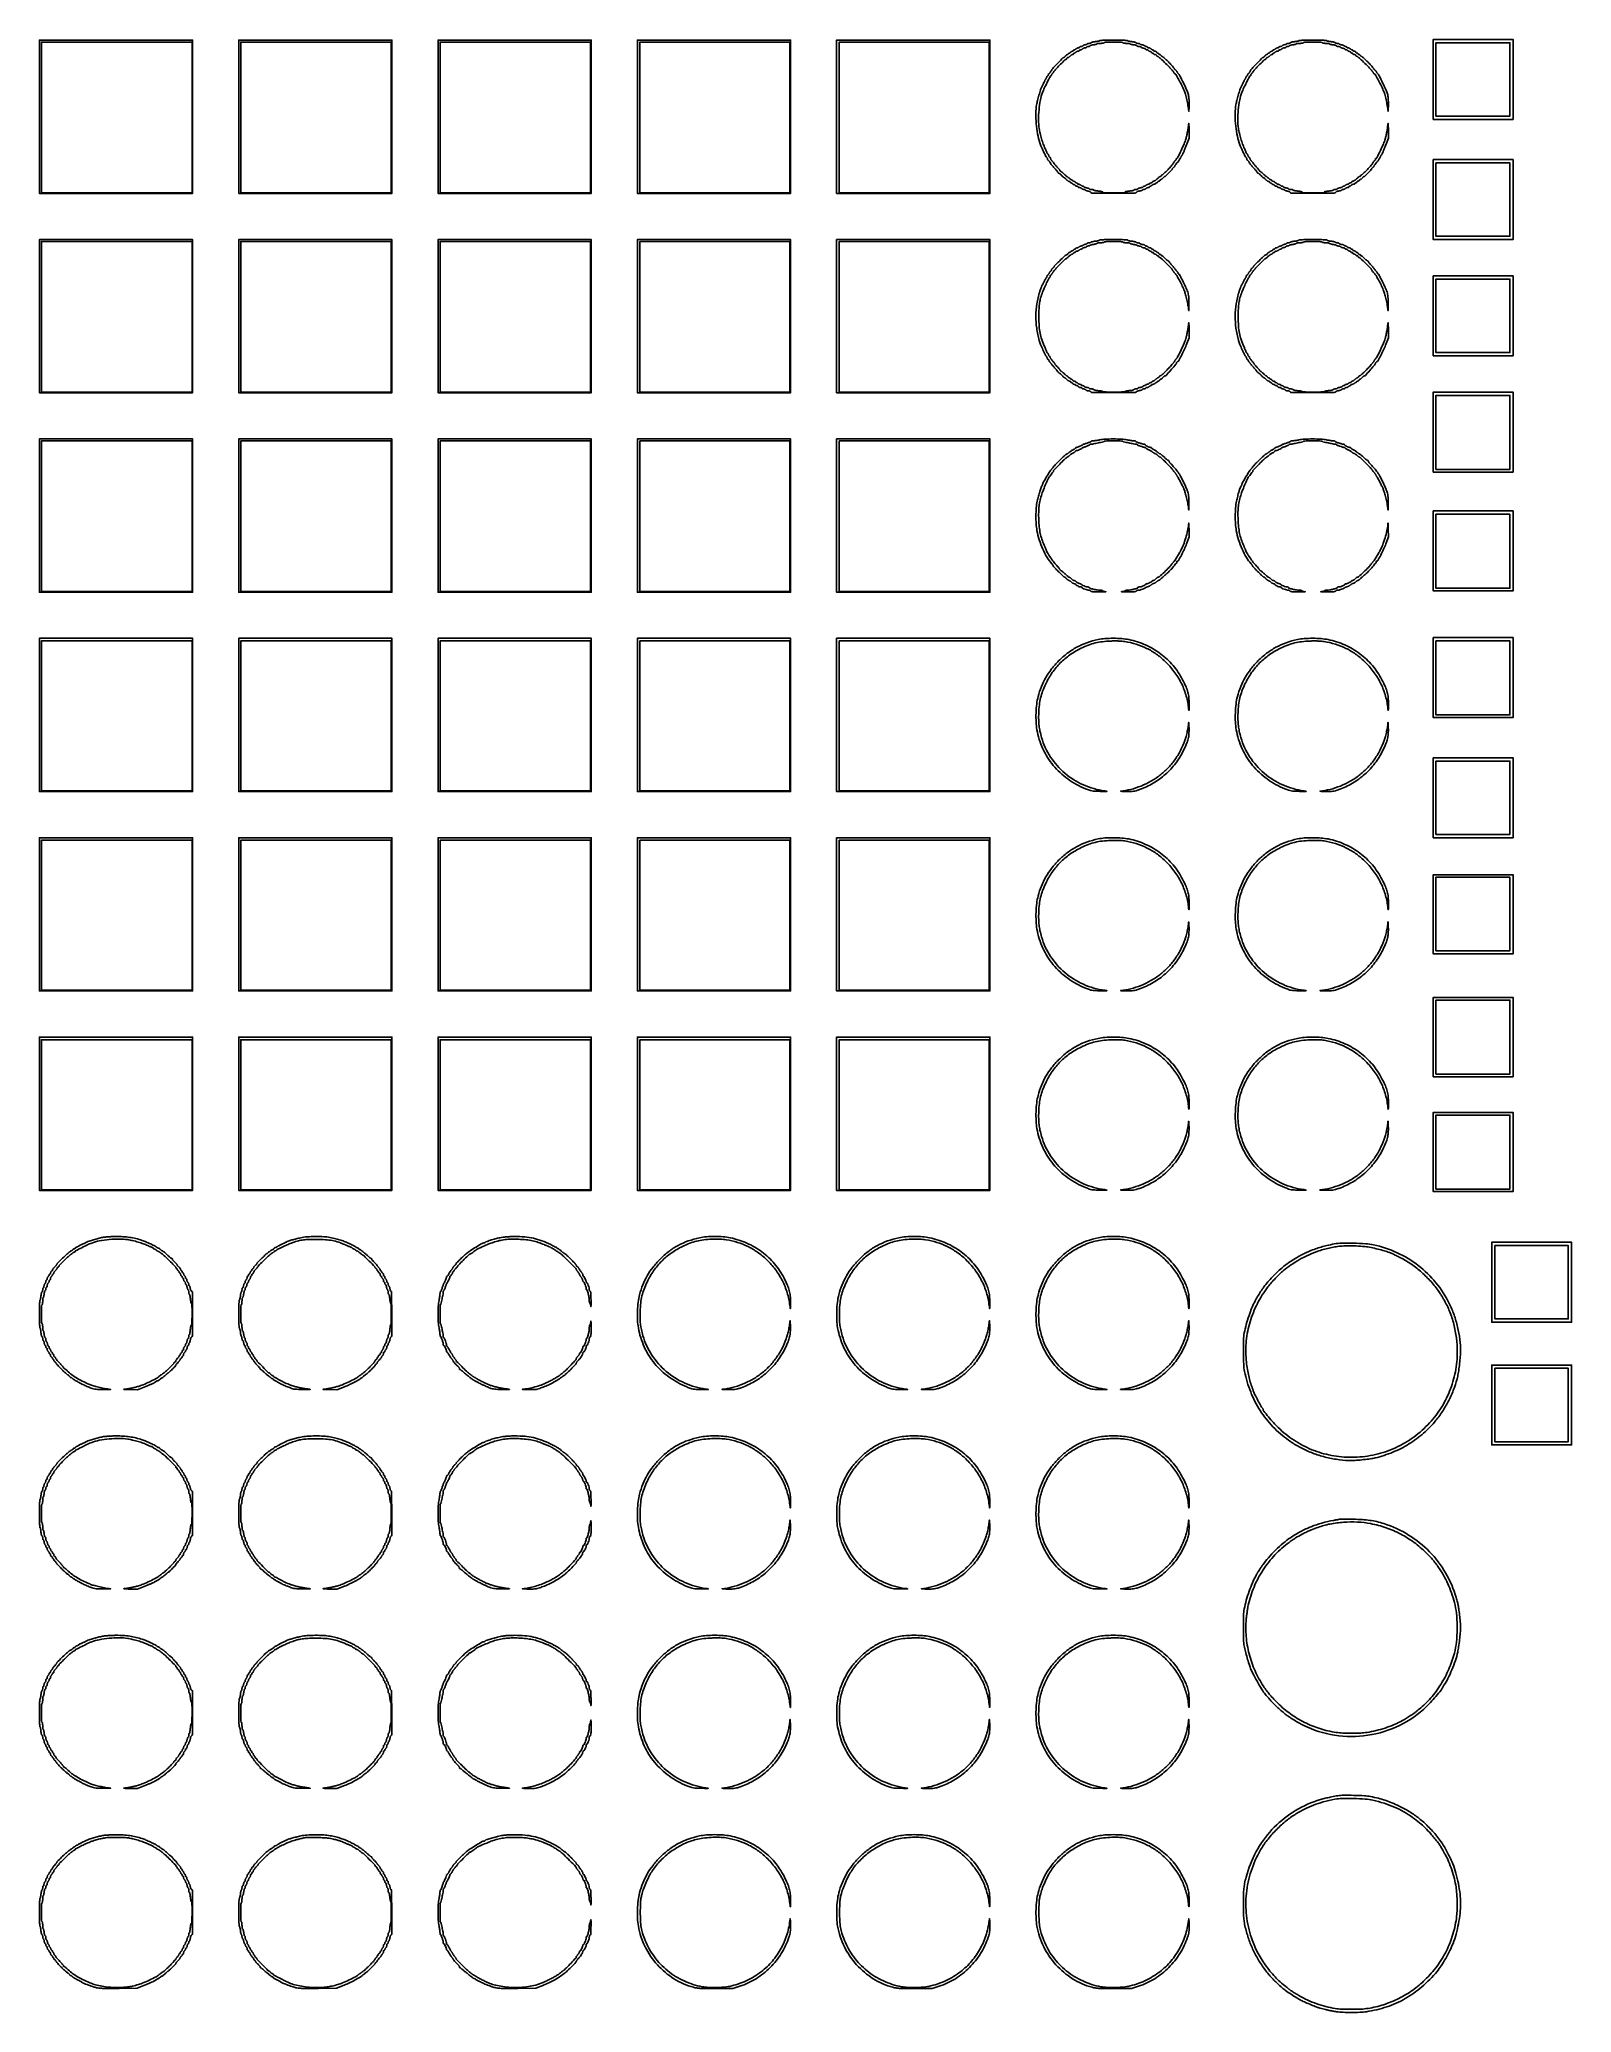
# Model space of a CAD drawing. Extents: x 8 to 208, y 14 to 271.
import ezdxf

# ---------------------------------------------------------------- set-up
doc = ezdxf.new("R2010")
doc.units = 0
doc.header["$MEASUREMENT"] = 0

msp = doc.modelspace()

# ---------------------------------------------------------------- linework, layer by layer
for points in [[(8.037, 261.1602), (8.037, 251.1774), (18.0198, 251.1774), (28.0026, 251.1774), (28.0026, 261.1602), (28.0026, 271.143), (18.0198, 271.143), (8.037, 271.143)], [(27.918, 261.0756), (27.918, 251.262), (18.1044, 251.262), (8.2908, 251.262), (8.2908, 261.0756), (8.2908, 270.8892), (18.1044, 270.8892), (27.918, 270.8892)], [(34.0092, 261.1602), (34.0092, 251.1774), (43.992, 251.1774), (53.9748, 251.1774), (53.9748, 261.1602), (53.9748, 271.143), (43.992, 271.143), (34.0092, 271.143)], [(53.8902, 261.0756), (53.8902, 251.262), (44.0766, 251.262), (34.263, 251.262), (34.263, 261.0756), (34.263, 270.8892), (44.0766, 270.8892), (53.8902, 270.8892)], [(59.9814, 261.1602), (59.9814, 251.1774), (69.9642, 251.1774), (79.947, 251.1774), (79.947, 261.1602), (79.947, 271.143), (69.9642, 271.143), (59.9814, 271.143)], [(79.8624, 261.0756), (79.8624, 251.262), (70.0488, 251.262), (60.2352, 251.262), (60.2352, 261.0756), (60.2352, 270.8892), (70.0488, 270.8892), (79.8624, 270.8892)], [(85.9536, 261.1602), (85.9536, 251.1774), (95.9364, 251.1774), (105.9192, 251.1774), (105.9192, 261.1602), (105.9192, 271.143), (95.9364, 271.143), (85.9536, 271.143)], [(105.8346, 261.0756), (105.8346, 251.262), (96.0633, 251.262), (86.292, 251.262), (86.292, 261.0756), (86.292, 270.8892), (96.0633, 270.8892), (105.8346, 270.8892)], [(111.9258, 261.1602), (111.9258, 251.1774), (121.9086, 251.1774), (131.8914, 251.1774), (131.8914, 261.1602), (131.8914, 271.143), (121.9086, 271.143), (111.9258, 271.143)], [(131.8068, 261.0756), (131.8068, 251.262), (122.0355, 251.262), (112.2642, 251.262), (112.2642, 261.0756), (112.2642, 270.8892), (122.0355, 270.8892), (131.8068, 270.8892)], [(189.6732, 266.0247), (189.6732, 260.8218), (194.8761, 260.8218), (200.079, 260.8218), (200.079, 266.0247), (200.079, 271.2276), (194.8761, 271.2276), (189.6732, 271.2276)], [(199.656, 266.0247), (199.656, 261.2448), (194.8338, 261.2448), (190.0116, 261.2448), (190.0116, 266.0247), (190.0116, 270.8046), (194.8338, 270.8046), (199.656, 270.8046)], [(189.6732, 250.3737), (189.6732, 245.1708), (194.8761, 245.1708), (200.079, 245.1708), (200.079, 250.3737), (200.079, 255.5766), (194.8761, 255.5766), (189.6732, 255.5766)], [(199.656, 250.3737), (199.656, 245.5938), (194.8338, 245.5938), (190.0116, 245.5938), (190.0116, 250.3737), (190.0116, 255.1536), (194.8338, 255.1536), (199.656, 255.1536)], [(8.037, 235.188), (8.037, 225.2052), (18.0198, 225.2052), (28.0026, 225.2052), (28.0026, 235.188), (28.0026, 245.1708), (18.0198, 245.1708), (8.037, 245.1708)], [(27.918, 235.1034), (27.918, 225.2898), (18.1044, 225.2898), (8.2908, 225.2898), (8.2908, 235.1034), (8.2908, 244.917), (18.1044, 244.917), (27.918, 244.917)], [(34.0092, 235.188), (34.0092, 225.2052), (43.992, 225.2052), (53.9748, 225.2052), (53.9748, 235.188), (53.9748, 245.1708), (43.992, 245.1708), (34.0092, 245.1708)], [(53.8902, 235.1034), (53.8902, 225.2898), (44.0766, 225.2898), (34.263, 225.2898), (34.263, 235.1034), (34.263, 244.917), (44.0766, 244.917), (53.8902, 244.917)], [(59.9814, 235.188), (59.9814, 225.2052), (69.9642, 225.2052), (79.947, 225.2052), (79.947, 235.188), (79.947, 245.1708), (69.9642, 245.1708), (59.9814, 245.1708)], [(79.8624, 235.1034), (79.8624, 225.2898), (70.0488, 225.2898), (60.2352, 225.2898), (60.2352, 235.1034), (60.2352, 244.917), (70.0488, 244.917), (79.8624, 244.917)], [(85.9536, 235.188), (85.9536, 225.2052), (95.9364, 225.2052), (105.9192, 225.2052), (105.9192, 235.188), (105.9192, 245.1708), (95.9364, 245.1708), (85.9536, 245.1708)], [(105.8346, 235.1034), (105.8346, 225.2898), (96.0633, 225.2898), (86.292, 225.2898), (86.292, 235.1034), (86.292, 244.917), (96.0633, 244.917), (105.8346, 244.917)], [(111.9258, 235.188), (111.9258, 225.2052), (121.9086, 225.2052), (131.8914, 225.2052), (131.8914, 235.188), (131.8914, 245.1708), (121.9086, 245.1708), (111.9258, 245.1708)], [(131.8068, 235.1034), (131.8068, 225.2898), (122.0355, 225.2898), (112.2642, 225.2898), (112.2642, 235.1034), (112.2642, 244.917), (122.0355, 244.917), (131.8068, 244.917)], [(189.6732, 235.2303), (189.6732, 230.0274), (194.8761, 230.0274), (200.079, 230.0274), (200.079, 235.2303), (200.079, 240.4332), (194.8761, 240.4332), (189.6732, 240.4332)], [(199.656, 235.2303), (199.656, 230.4504), (194.8338, 230.4504), (190.0116, 230.4504), (190.0116, 235.2303), (190.0116, 240.0102), (194.8338, 240.0102), (199.656, 240.0102)], [(189.6732, 220.0869), (189.6732, 214.884), (194.8761, 214.884), (200.079, 214.884), (200.079, 220.0869), (200.079, 225.2898), (194.8761, 225.2898), (189.6732, 225.2898)], [(199.656, 220.0446), (199.656, 215.2224), (194.8338, 215.2224), (190.0116, 215.2224), (190.0116, 220.0446), (190.0116, 224.8668), (194.8338, 224.8668), (199.656, 224.8668)], [(8.037, 209.2158), (8.037, 199.233), (18.0198, 199.233), (28.0026, 199.233), (28.0026, 209.2158), (28.0026, 219.1986), (18.0198, 219.1986), (8.037, 219.1986)], [(27.918, 209.1312), (27.918, 199.3176), (18.1044, 199.3176), (8.2908, 199.3176), (8.2908, 209.1312), (8.2908, 218.9448), (18.1044, 218.9448), (27.918, 218.9448)], [(34.0092, 209.2158), (34.0092, 199.233), (43.992, 199.233), (53.9748, 199.233), (53.9748, 209.2158), (53.9748, 219.1986), (43.992, 219.1986), (34.0092, 219.1986)], [(53.8902, 209.1312), (53.8902, 199.3176), (44.0766, 199.3176), (34.263, 199.3176), (34.263, 209.1312), (34.263, 218.9448), (44.0766, 218.9448), (53.8902, 218.9448)], [(59.9814, 209.2158), (59.9814, 199.233), (69.9642, 199.233), (79.947, 199.233), (79.947, 209.2158), (79.947, 219.1986), (69.9642, 219.1986), (59.9814, 219.1986)], [(79.8624, 209.1312), (79.8624, 199.3176), (70.0488, 199.3176), (60.2352, 199.3176), (60.2352, 209.1312), (60.2352, 218.9448), (70.0488, 218.9448), (79.8624, 218.9448)], [(85.9536, 209.2158), (85.9536, 199.233), (95.9364, 199.233), (105.9192, 199.233), (105.9192, 209.2158), (105.9192, 219.1986), (95.9364, 219.1986), (85.9536, 219.1986)], [(105.8346, 209.1312), (105.8346, 199.3176), (96.0633, 199.3176), (86.292, 199.3176), (86.292, 209.1312), (86.292, 218.9448), (96.0633, 218.9448), (105.8346, 218.9448)], [(111.9258, 209.2158), (111.9258, 199.233), (121.9086, 199.233), (131.8914, 199.233), (131.8914, 209.2158), (131.8914, 219.1986), (121.9086, 219.1986), (111.9258, 219.1986)], [(131.8068, 209.1312), (131.8068, 199.3176), (122.0355, 199.3176), (112.2642, 199.3176), (112.2642, 209.1312), (112.2642, 218.9448), (122.0355, 218.9448), (131.8068, 218.9448)], [(189.6732, 204.6051), (189.6732, 199.4022), (194.8761, 199.4022), (200.079, 199.4022), (200.079, 204.6051), (200.079, 209.808), (194.8761, 209.808), (189.6732, 209.808)], [(199.656, 204.5628), (199.656, 199.7406), (194.8338, 199.7406), (190.0116, 199.7406), (190.0116, 204.5628), (190.0116, 209.385), (194.8338, 209.385), (199.656, 209.385)], [(8.037, 183.2436), (8.037, 173.2608), (18.0198, 173.2608), (28.0026, 173.2608), (28.0026, 183.2436), (28.0026, 193.2264), (18.0198, 193.2264), (8.037, 193.2264)], [(27.918, 183.1167), (27.918, 173.3454), (18.1044, 173.3454), (8.2908, 173.3454), (8.2908, 183.1167), (8.2908, 192.888), (18.1044, 192.888), (27.918, 192.888)], [(34.0092, 183.2436), (34.0092, 173.2608), (43.992, 173.2608), (53.9748, 173.2608), (53.9748, 183.2436), (53.9748, 193.2264), (43.992, 193.2264), (34.0092, 193.2264)], [(53.8902, 183.1167), (53.8902, 173.3454), (44.0766, 173.3454), (34.263, 173.3454), (34.263, 183.1167), (34.263, 192.888), (44.0766, 192.888), (53.8902, 192.888)], [(59.9814, 183.2436), (59.9814, 173.2608), (69.9642, 173.2608), (79.947, 173.2608), (79.947, 183.2436), (79.947, 193.2264), (69.9642, 193.2264), (59.9814, 193.2264)], [(79.8624, 183.1167), (79.8624, 173.3454), (70.0488, 173.3454), (60.2352, 173.3454), (60.2352, 183.1167), (60.2352, 192.888), (70.0488, 192.888), (79.8624, 192.888)], [(85.9536, 183.2436), (85.9536, 173.2608), (95.9364, 173.2608), (105.9192, 173.2608), (105.9192, 183.2436), (105.9192, 193.2264), (95.9364, 193.2264), (85.9536, 193.2264)], [(105.8346, 183.1167), (105.8346, 173.3454), (96.0633, 173.3454), (86.292, 173.3454), (86.292, 183.1167), (86.292, 192.888), (96.0633, 192.888), (105.8346, 192.888)], [(111.9258, 183.2436), (111.9258, 173.2608), (121.9086, 173.2608), (131.8914, 173.2608), (131.8914, 183.2436), (131.8914, 193.2264), (121.9086, 193.2264), (111.9258, 193.2264)], [(131.8068, 183.1167), (131.8068, 173.3454), (122.0355, 173.3454), (112.2642, 173.3454), (112.2642, 183.1167), (112.2642, 192.888), (122.0355, 192.888), (131.8068, 192.888)], [(189.6732, 188.1081), (189.6732, 182.9052), (194.8761, 182.9052), (200.079, 182.9052), (200.079, 188.1081), (200.079, 193.311), (194.8761, 193.311), (189.6732, 193.311)], [(199.656, 188.0658), (199.656, 183.2436), (194.8338, 183.2436), (190.0116, 183.2436), (190.0116, 188.0658), (190.0116, 192.888), (194.8338, 192.888), (199.656, 192.888)], [(189.6732, 172.4571), (189.6732, 167.2542), (194.8761, 167.2542), (200.079, 167.2542), (200.079, 172.4571), (200.079, 177.66), (194.8761, 177.66), (189.6732, 177.66)], [(199.656, 172.4571), (199.656, 167.6772), (194.8338, 167.6772), (190.0116, 167.6772), (190.0116, 172.4571), (190.0116, 177.237), (194.8338, 177.237), (199.656, 177.237)], [(8.037, 157.2714), (8.037, 147.2886), (18.0198, 147.2886), (28.0026, 147.2886), (28.0026, 157.2714), (28.0026, 167.2542), (18.0198, 167.2542), (8.037, 167.2542)], [(34.0092, 157.2714), (34.0092, 147.2886), (43.992, 147.2886), (53.9748, 147.2886), (53.9748, 157.2714), (53.9748, 167.2542), (43.992, 167.2542), (34.0092, 167.2542)], [(59.9814, 157.2714), (59.9814, 147.2886), (69.9642, 147.2886), (79.947, 147.2886), (79.947, 157.2714), (79.947, 167.2542), (69.9642, 167.2542), (59.9814, 167.2542)], [(85.9536, 157.2714), (85.9536, 147.2886), (95.9364, 147.2886), (105.9192, 147.2886), (105.9192, 157.2714), (105.9192, 167.2542), (95.9364, 167.2542), (85.9536, 167.2542)], [(111.9258, 157.2714), (111.9258, 147.2886), (121.9086, 147.2886), (131.8914, 147.2886), (131.8914, 157.2714), (131.8914, 167.2542), (121.9086, 167.2542), (111.9258, 167.2542)], [(27.918, 157.1445), (27.918, 147.3732), (18.1044, 147.3732), (8.2908, 147.3732), (8.2908, 157.1445), (8.2908, 166.9158), (18.1044, 166.9158), (27.918, 166.9158)], [(53.8902, 157.1445), (53.8902, 147.3732), (44.0766, 147.3732), (34.263, 147.3732), (34.263, 157.1445), (34.263, 166.9158), (44.0766, 166.9158), (53.8902, 166.9158)], [(79.8624, 157.1445), (79.8624, 147.3732), (70.0488, 147.3732), (60.2352, 147.3732), (60.2352, 157.1445), (60.2352, 166.9158), (70.0488, 166.9158), (79.8624, 166.9158)], [(105.8346, 157.1445), (105.8346, 147.3732), (96.0633, 147.3732), (86.292, 147.3732), (86.292, 157.1445), (86.292, 166.9158), (96.0633, 166.9158), (105.8346, 166.9158)], [(131.8068, 157.1445), (131.8068, 147.3732), (122.0355, 147.3732), (112.2642, 147.3732), (112.2642, 157.1445), (112.2642, 166.9158), (122.0355, 166.9158), (131.8068, 166.9158)], [(189.6732, 157.2714), (189.6732, 152.1108), (194.8761, 152.1108), (200.079, 152.1108), (200.079, 157.2714), (200.079, 162.432), (194.8761, 162.432), (189.6732, 162.432)], [(199.656, 157.3137), (199.656, 152.5338), (194.8338, 152.5338), (190.0116, 152.5338), (190.0116, 157.3137), (190.0116, 162.0936), (194.8338, 162.0936), (199.656, 162.0936)], [(189.6732, 141.282), (189.6732, 136.1214), (194.8761, 136.1214), (200.079, 136.1214), (200.079, 141.282), (200.079, 146.4426), (194.8761, 146.4426), (189.6732, 146.4426)], [(199.656, 141.282), (199.656, 136.4598), (194.8338, 136.4598), (190.0116, 136.4598), (190.0116, 141.282), (190.0116, 146.1042), (194.8338, 146.1042), (199.656, 146.1042)], [(8.037, 131.2992), (8.037, 121.3164), (18.0198, 121.3164), (28.0026, 121.3164), (28.0026, 131.2992), (28.0026, 141.282), (18.0198, 141.282), (8.037, 141.282)], [(27.918, 131.1723), (27.918, 121.401), (18.1044, 121.401), (8.2908, 121.401), (8.2908, 131.1723), (8.2908, 140.9436), (18.1044, 140.9436), (27.918, 140.9436)], [(34.0092, 131.2992), (34.0092, 121.3164), (43.992, 121.3164), (53.9748, 121.3164), (53.9748, 131.2992), (53.9748, 141.282), (43.992, 141.282), (34.0092, 141.282)], [(53.8902, 131.1723), (53.8902, 121.401), (44.0766, 121.401), (34.263, 121.401), (34.263, 131.1723), (34.263, 140.9436), (44.0766, 140.9436), (53.8902, 140.9436)], [(59.9814, 131.2992), (59.9814, 121.3164), (69.9642, 121.3164), (79.947, 121.3164), (79.947, 131.2992), (79.947, 141.282), (69.9642, 141.282), (59.9814, 141.282)], [(79.8624, 131.1723), (79.8624, 121.401), (70.0488, 121.401), (60.2352, 121.401), (60.2352, 131.1723), (60.2352, 140.9436), (70.0488, 140.9436), (79.8624, 140.9436)], [(85.9536, 131.2992), (85.9536, 121.3164), (95.9364, 121.3164), (105.9192, 121.3164), (105.9192, 131.2992), (105.9192, 141.282), (95.9364, 141.282), (85.9536, 141.282)], [(105.8346, 131.1723), (105.8346, 121.401), (96.0633, 121.401), (86.292, 121.401), (86.292, 131.1723), (86.292, 140.9436), (96.0633, 140.9436), (105.8346, 140.9436)], [(111.9258, 131.2992), (111.9258, 121.3164), (121.9086, 121.3164), (131.8914, 121.3164), (131.8914, 131.2992), (131.8914, 141.282), (121.9086, 141.282), (111.9258, 141.282)], [(131.8068, 131.1723), (131.8068, 121.401), (122.0355, 121.401), (112.2642, 121.401), (112.2642, 131.1723), (112.2642, 140.9436), (122.0355, 140.9436), (131.8068, 140.9436)], [(189.6732, 126.3078), (189.6732, 121.1472), (194.8761, 121.1472), (200.079, 121.1472), (200.079, 126.3078), (200.079, 131.4684), (194.8761, 131.4684), (189.6732, 131.4684)], [(199.656, 126.3078), (199.656, 121.4856), (194.8338, 121.4856), (190.0116, 121.4856), (190.0116, 126.3078), (190.0116, 131.13), (194.8338, 131.13), (199.656, 131.13)], [(197.2872, 109.3455), (197.2872, 104.1426), (202.4901, 104.1426), (207.693, 104.1426), (207.693, 109.3455), (207.693, 114.5484), (202.4901, 114.5484), (197.2872, 114.5484)], [(207.27, 109.3455), (207.27, 104.5656), (202.4901, 104.5656), (197.7102, 104.5656), (197.7102, 109.3455), (197.7102, 114.1254), (202.4901, 114.1254), (207.27, 114.1254)], [(197.2872, 93.3561), (197.2872, 88.1532), (202.4901, 88.1532), (207.693, 88.1532), (207.693, 93.3561), (207.693, 98.559), (202.4901, 98.559), (197.2872, 98.559)], [(207.27, 93.3561), (207.27, 88.5762), (202.4901, 88.5762), (197.7102, 88.5762), (197.7102, 93.3561), (197.7102, 98.136), (202.4901, 98.136), (207.27, 98.136)]]:
    msp.add_lwpolyline(points, close=True)
for points in [[(146.1888, 271.07015, -0.331854), (146.16579, 271.0393, -0.016001), (146.034096, 271.004672, -0.020801), (145.864036, 270.973106, -0.012875), (145.662148, 270.949545, 0.015518), (145.458167, 270.924646, 0.022877), (145.2813, 270.889117, 0.019598), (145.143215, 270.848935, 0.235906), (145.105198, 270.810895, -0.18331), (145.076659, 270.775914, -0.051756), (145.011317, 270.7467, -0.044796), (144.924831, 270.726679, -0.034502), (144.82815, 270.72, 0.032551), (144.733629, 270.71384, 0.050076), (144.653883, 270.695149, 0.064635), (144.598778, 270.667889, 0.250638), (144.5814, 270.6354, -0.22187), (144.566287, 270.603018, -0.076865), (144.521047, 270.575651, -0.058452), (144.454616, 270.556991, -0.039287), (144.375943, 270.5508, 0.052818), (144.287972, 270.541481, 0.038434), (144.193562, 270.513523, 0.039096), (144.107121, 270.472523, 0.066186), (144.043586, 270.4239, -0.058077), (143.982172, 270.375307, -0.038951), (143.902485, 270.334277, -0.03907), (143.817823, 270.306265, -0.06043), (143.741443, 270.297, 0.04631), (143.674369, 270.290774, 0.06626), (143.617678, 270.272149, 0.086348), (143.579418, 270.244718, 0.196601), (143.5662, 270.2124, -0.185417), (143.553797, 270.180102, -0.090018), (143.518273, 270.152651, -0.069864), (143.465477, 270.134044, -0.049879), (143.403043, 270.1278, 0.064082), (143.331307, 270.118568, 0.039128), (143.250536, 270.090523, 0.038656), (143.173536, 270.049484, 0.054664), (143.112986, 270.0009, -0.032161), (143.057738, 269.952337, -0.032192), (142.996736, 269.911277, -0.03396), (142.938987, 269.882652, -0.098387), (142.895443, 269.874, 0.081813), (142.860823, 269.868297, 0.092138), (142.831426, 269.851843, 0.100672), (142.811771, 269.827341, 0.119417), (142.8048, 269.798571, -0.208396), (142.790581, 269.765938, -0.050787), (142.742672, 269.729707, -0.043524), (142.674283, 269.695908, -0.031538), (142.5933, 269.67006, 0.034719), (142.512331, 269.643647, 0.046776), (142.443928, 269.608192, 0.05533), (142.396384, 269.569568, 0.196992), (142.3818, 269.533988, -0.150892), (142.372026, 269.502339, -0.098464), (142.344523, 269.475378, -0.081496), (142.303418, 269.457193, -0.063559), (142.2549, 269.451, 0.064853), (142.206386, 269.444681, 0.082425), (142.165277, 269.426149, 0.098894), (142.137777, 269.398663, 0.148195), (142.128, 269.3664, -0.134931), (142.119132, 269.334139, -0.100401), (142.094204, 269.306651, -0.086982), (142.056916, 269.288153, -0.071872), (142.01295, 269.2818, 0.127034), (141.957949, 269.267597, 0.038056), (141.88504, 269.219672, 0.035444), (141.808335, 269.151242, 0.031855), (141.73907, 269.0703, -0.020906), (141.672785, 268.989317, -0.026784), (141.604956, 268.920928, -0.026523), (141.543973, 268.871318, -0.158786), (141.505549, 268.8588, 0.197838), (141.41153, 268.820083, 0.001784), (140.861367, 268.270542, 0.006502), (140.352185, 267.744792, 0.019946), (140.026595, 267.370934, 0.013037), (139.944182, 267.262648, 0.010174), (139.860203, 267.140975, 0.010312), (139.786592, 267.024382, 0.024552), (139.738065, 266.93415, -0.028326), (139.698161, 266.861275, -0.03662), (139.653199, 266.799715, -0.039904), (139.609714, 266.75609, -0.178675), (139.57642, 266.7438, 0.173704), (139.549321, 266.734092, 0.093425), (139.526262, 266.706523, 0.073734), (139.510659, 266.665447, 0.054008), (139.5054, 266.6169, -0.060283), (139.499528, 266.568372, -0.079016), (139.482223, 266.527277, -0.097128), (139.456594, 266.49976, -0.15811), (139.426501, 266.49, 0.184026), (139.392059, 266.476879, 0.053676), (139.353329, 266.434085, 0.04609), (139.316737, 266.372513, 0.035417), (139.288199, 266.29965, -0.019446), (139.261206, 266.223677, -0.021671), (139.229242, 266.15279, -0.021628), (139.19703, 266.095227, -0.096865), (139.170914, 266.067, 0.105697), (139.139907, 266.032289, 0.006803), (139.073912, 265.912869, 0.009696), (138.999376, 265.766812, 0.007059), (138.921975, 265.6017, -0.002479), (138.84076, 265.424241, -0.002217), (138.754727, 265.240828, -0.002223), (138.675978, 265.076748, -0.006922), (138.620914, 264.9672, 0.044441), (138.49019, 264.649884, 0.006412), (138.290288, 263.977883, 0.007841), (138.102413, 263.273429, 0.017477), (137.98678, 262.730912, 0.040531), (137.881036, 261.60965, 0.024411), (137.928872, 260.274022, 0.024207), (138.109266, 258.925875, 0.035073), (138.408155, 257.762807, 0.020058), (138.596884, 257.264082, 0.009986), (138.873521, 256.647679, 0.007317), (139.15832, 256.067686, 0.071758), (139.31505, 255.845507, -0.046628), (139.355528, 255.793828, -0.036172), (139.389736, 255.731052, -0.037195), (139.413194, 255.667237, -0.069591), (139.4208, 255.612857, 0.052943), (139.42571, 255.566618, 0.072767), (139.440293, 255.527502, 0.092627), (139.461836, 255.501233, 0.176605), (139.48716, 255.492, -0.198487), (139.521477, 255.477818, -0.022), (139.580094, 255.414013, -0.024114), (139.645439, 255.328205, -0.017264), (139.710346, 255.226514, 0.014197), (139.83642, 255.026294, 0.023373), (139.955417, 254.865492, 0.014972), (140.121323, 254.673936, 0.002765), (140.439334, 254.332052, -0.011429), (140.567677, 254.189189, -0.015687), (140.675974, 254.054631, -0.012363), (140.758591, 253.939293, -0.150333), (140.7744, 253.887902, 0.108135), (140.781739, 253.854366, 0.099651), (140.80253, 253.825821, 0.095565), (140.833602, 253.806681, 0.09063), (140.870161, 253.8, -0.149388), (140.922707, 253.783942, -0.018796), (141.019824, 253.713021, -0.020742), (141.131238, 253.617292, -0.015842), (141.24518, 253.5039, 0.013013), (141.357861, 253.390486, 0.017787), (141.465445, 253.294779, 0.014688), (141.558325, 253.222382, 0.159514), (141.602869, 253.2078, -0.153671), (141.642714, 253.195258, -0.028536), (141.703794, 253.147167, -0.02821), (141.77121, 253.080418, -0.022464), (141.836306, 253.001391, 0.042078), (141.909977, 252.918775, 0.032108), (142.003132, 252.84122, 0.032907), (142.100574, 252.779546, 0.063231), (142.186556, 252.745979, -0.037628), (142.26129, 252.72112, -0.049569), (142.324447, 252.686993, -0.058996), (142.368089, 252.649306, -0.187302), (142.3818, 252.613988, 0.150892), (142.391574, 252.582339, 0.098464), (142.419077, 252.555378, 0.081496), (142.460182, 252.537193, 0.063559), (142.5087, 252.531, -0.057513), (142.557237, 252.525398, -0.076772), (142.598323, 252.508843, -0.095693), (142.625858, 252.484345, -0.16469), (142.6356, 252.455571, 0.208396), (142.649819, 252.422938, 0.050787), (142.697728, 252.386707, 0.043524), (142.766117, 252.352908, 0.031538), (142.8471, 252.32706, -0.034719), (142.928069, 252.300647, -0.046776), (142.996472, 252.265192, -0.05533), (143.044016, 252.226568, -0.196992), (143.0586, 252.190988, 0.194105), (143.071387, 252.159291, 0.087199), (143.108302, 252.132378, 0.067056), (143.163042, 252.114111, 0.047078), (143.2278, 252.108, -0.048028), (143.292554, 252.101766, -0.068025), (143.347298, 252.083149, -0.088204), (143.384185, 252.055707, -0.191087), (143.397, 252.0234, 0.185417), (143.409403, 251.991102, 0.090018), (143.444927, 251.963651, 0.069864), (143.497723, 251.945044, 0.049879), (143.560157, 251.9388, -0.064082), (143.631893, 251.929568, -0.039128), (143.712664, 251.901523, -0.038656), (143.789664, 251.860484, -0.054664), (143.850214, 251.8119, 0.058077), (143.911628, 251.763307, 0.038951), (143.991315, 251.722277, 0.03907), (144.075977, 251.694265, 0.06043), (144.152357, 251.685, -0.040201), (144.219457, 251.679596, -0.059522), (144.276122, 251.663325, -0.078283), (144.314655, 251.639446, -0.218317), (144.3276, 251.611213, 0.275871), (144.346568, 251.57945, 0.032175), (144.424921, 251.543538, 0.031324), (144.531955, 251.510099, 0.020408), (144.658905, 251.484447, -0.027432), (144.788333, 251.456398, -0.035179), (144.903254, 251.415928, -0.037857), (144.990656, 251.369913, -0.173938), (145.025494, 251.325585, 0.322174), (145.184095, 251.210965, 0.000874), (147.996599, 251.209005, 0.000973), (150.797731, 251.217399, 0.258585), (151.001876, 251.331865, -0.132227), (151.051242, 251.378241, -0.032238), (151.153833, 251.424895, -0.030805), (151.282511, 251.464806, -0.026464), (151.421807, 251.491054, 0.019345), (151.556161, 251.514396, 0.030088), (151.669413, 251.545844, 0.030222), (151.752818, 251.580269, 0.287264), (151.7724, 251.611539, -0.219023), (151.785334, 251.63965, -0.078003), (151.823878, 251.663421, -0.059309), (151.880543, 251.679621, -0.040018), (151.947643, 251.685, 0.06043), (152.024023, 251.694265, 0.03907), (152.108685, 251.722277, 0.038951), (152.188372, 251.763307, 0.058077), (152.249786, 251.8119, -0.054664), (152.310336, 251.860484, -0.038656), (152.387336, 251.901523, -0.039128), (152.468107, 251.929568, -0.064082), (152.539843, 251.9388, 0.049879), (152.602277, 251.945044, 0.069864), (152.655073, 251.963651, 0.090018), (152.690597, 251.991102, 0.185417), (152.703, 252.0234, -0.106313), (152.709942, 252.055678, -0.099376), (152.729626, 252.083149, -0.096076), (152.75904, 252.101564, -0.09221), (152.793643, 252.108, 0.098387), (152.837187, 252.116652, 0.03396), (152.894936, 252.145277, 0.032192), (152.955938, 252.186337, 0.032161), (153.011186, 252.2349, -0.054664), (153.071736, 252.283484, -0.038656), (153.148736, 252.324523, -0.039128), (153.229507, 252.352568, -0.064082), (153.301243, 252.3618, 0.049879), (153.363677, 252.368044, 0.069864), (153.416473, 252.386651, 0.090018), (153.451997, 252.414102, 0.185417), (153.4644, 252.4464, -0.138107), (153.473484, 252.478661, -0.100138), (153.499018, 252.506149, -0.085896), (153.537209, 252.524656, -0.070083), (153.582249, 252.531, 0.096313), (153.63094, 252.540467, 0.06686), (153.679784, 252.568277, 0.064359), (153.72137, 252.609388, 0.074185), (153.748794, 252.6579, -0.081035), (153.777095, 252.706411, -0.065663), (153.821242, 252.747523, -0.06652), (153.873878, 252.775318, -0.088478), (153.927045, 252.7848, 0.063461), (153.976579, 252.791112, 0.081424), (154.018543, 252.809651, 0.09843), (154.046622, 252.837136, 0.151099), (154.0566, 252.8694, -0.103907), (154.063382, 252.901681, -0.098963), (154.082638, 252.929149, -0.096726), (154.111405, 252.947556, -0.094374), (154.14524, 252.954, 0.1354), (154.19146, 252.96675, 0.025178), (154.26542, 253.016128, 0.025344), (154.348346, 253.084528, 0.020757), (154.429891, 253.1655, -0.01183), (154.508619, 253.246518, -0.01651), (154.583022, 253.314872, -0.012895), (154.647113, 253.367152, -0.166118), (154.675938, 253.377, 0.197403), (154.763934, 253.41315, 0.002516), (155.198219, 253.84676, 0.002535), (155.62789, 254.28452, 0.195174), (155.664, 254.373504, -0.15411), (155.674445, 254.406589, -0.030374), (155.713702, 254.4559, -0.029593), (155.768422, 254.509874, -0.023716), (155.8332, 254.5614, 0.024966), (155.897974, 254.613188, 0.030669), (155.952698, 254.667943, 0.031861), (155.991778, 254.718288, 0.150213), (156.0024, 254.752847, -0.116011), (156.017158, 254.815595, -0.040916), (156.06528, 254.895194, -0.019594), (156.160662, 255.016898, -0.002878), (156.364775, 255.254525, 0.022022), (156.452392, 255.3648, 0.011307), (156.552768, 255.510036, 0.011215), (156.649535, 255.664485, 0.016593), (156.72673, 255.804425, -0.007993), (156.79371, 255.930946, -0.010351), (156.859363, 256.044664, -0.008284), (156.917504, 256.137227, -0.086241), (156.94799, 256.169986, 0.126767), (156.980542, 256.21113, 0.001629), (157.114517, 256.516122, 0.004611), (157.265814, 256.872565, 0.002993), (157.43444, 257.287257), (157.8636, 258.361043), (157.850061, 259.485671, 0.002811), (157.842767, 259.898643, 0.007503), (157.831493, 260.192961, 0.026092), (157.818622, 260.314548, 0.877413), (157.805863, 260.3142, -0.009417), (157.736263, 259.746574, -0.009995), (157.646486, 259.193181, -0.010589), (157.541733, 258.681657, -0.01597), (157.426945, 258.2415, -0.029936), (157.209341, 257.639582, -0.008957), (156.807196, 256.750237, -0.002715), (156.358953, 255.81757, -0.286839), (156.244141, 255.7458, 0.170507), (156.216464, 255.736079, 0.094267), (156.192909, 255.708523, 0.074806), (156.176977, 255.667444, 0.055216), (156.1716, 255.6189, -0.05032), (156.166701, 255.570341, -0.070293), (156.152107, 255.529277, -0.090423), (156.130573, 255.501655, -0.184104), (156.10524, 255.492, 0.198487), (156.070923, 255.477818, 0.022), (156.012306, 255.414013, 0.024114), (155.946961, 255.328205, 0.017264), (155.882054, 255.226514, -0.015964), (155.749745, 255.01803, -0.025144), (155.62187, 254.84901, -0.01334), (155.430151, 254.632457, -0.001667), (155.000307, 254.175339, -0.008701), (154.803793, 253.974854, -0.011), (154.614925, 253.796777, -0.009197), (154.451622, 253.654814, -0.08289), (154.370259, 253.606944, 0.048994), (154.315, 253.579269, 0.054305), (154.268235, 253.542163, 0.061566), (154.236279, 253.50171, 0.137255), (154.2258, 253.464255, -0.10011), (154.219065, 253.430957, -0.09819), (154.1999, 253.402631, -0.097689), (154.17128, 253.383658, -0.097977), (154.137629, 253.377, 0.119072), (154.058624, 253.357915, 0.040004), (153.957036, 253.295067, 0.023791), (153.815277, 253.180066, 0.005672), (153.591072, 252.97515, -0.029463), (153.503329, 252.902301, -0.029964), (153.408106, 252.840715, -0.031406), (153.31919, 252.797611, -0.097458), (153.25409, 252.7848, 0.086156), (153.199454, 252.775315, 0.066311), (153.145572, 252.747523, 0.065976), (153.100582, 252.706411, 0.08325), (153.071994, 252.6579, -0.098143), (153.041433, 252.609379, -0.066864), (152.990558, 252.568277, -0.064008), (152.928011, 252.540482, -0.07271), (152.863149, 252.531, 0.050854), (152.801869, 252.524751, 0.070807), (152.750044, 252.506149, 0.0909), (152.715196, 252.478693, 0.182536), (152.703, 252.4464, -0.185417), (152.690597, 252.414102, -0.090018), (152.655073, 252.386651, -0.069864), (152.602277, 252.368044, -0.049879), (152.539843, 252.3618, 0.064082), (152.468107, 252.352568, 0.039128), (152.387336, 252.324523, 0.038656), (152.310336, 252.283484, 0.054664), (152.249786, 252.2349, -0.045706), (152.191424, 252.186333, -0.037117), (152.121111, 252.145277, -0.03846), (152.050026, 252.117097, -0.075276), (151.989943, 252.108, 0.053542), (151.939082, 252.102538, 0.073314), (151.896052, 252.086325, 0.093082), (151.867164, 252.062369, 0.174963), (151.857, 252.034213, -0.277998), (151.837831, 252.0024, -0.031218), (151.757595, 251.966205, -0.030734), (151.648272, 251.932398, -0.019977), (151.5186, 251.906313, 0.022653), (151.388945, 251.879509, 0.034344), (151.279605, 251.843538, 0.037096), (151.20055, 251.804307, 0.264949), (151.1802, 251.7686, -0.256759), (151.162535, 251.736467, -0.061898), (151.105646, 251.709558, -0.048354), (151.023629, 251.691082, -0.031244), (150.9264, 251.685, 0.026969), (150.82915, 251.679751, 0.042503), (150.747154, 251.663742, 0.052178), (150.689417, 251.640546, 0.277973), (150.6726, 251.612634, -0.336731), (150.649176, 251.581796, -0.013709), (150.504976, 251.545872, -0.019115), (150.32072, 251.512626, -0.011795), (150.101966, 251.48698, 0.01351), (149.881234, 251.460336, 0.02025), (149.690549, 251.424129, 0.015911), (149.540081, 251.384108, 0.243994), (149.502716, 251.347847, -0.320261), (149.394354, 251.268977, -0.001771), (148.043345, 251.261214, -0.001686), (146.690124, 251.262797, -0.412884), (146.6118, 251.341477, 0.331874), (146.586511, 251.375382, 0.015095), (146.437841, 251.41475, 0.020145), (146.246616, 251.451207, 0.012471), (146.0196, 251.479309, -0.011557), (145.792578, 251.50699, -0.018728), (145.601359, 251.542161, -0.013202), (145.451346, 251.579787, -0.33657), (145.4274, 251.611331, 0.296495), (145.408856, 251.639854, 0.043527), (145.340421, 251.66336, 0.0375), (145.244777, 251.679668, 0.023483), (145.1313, 251.685, -0.026701), (145.01784, 251.691063, -0.042124), (144.922179, 251.709558, -0.051531), (144.854747, 251.736346, -0.279365), (144.8352, 251.7686, 0.264949), (144.81485, 251.804307, 0.037096), (144.735795, 251.843538, 0.034344), (144.626455, 251.879509, 0.022653), (144.4968, 251.906313, -0.019977), (144.367128, 251.932398, -0.030734), (144.257805, 251.966205, -0.031218), (144.177569, 252.0024, -0.277998), (144.1584, 252.034213, 0.174963), (144.148236, 252.062369, 0.093082), (144.119348, 252.086325, 0.073314), (144.076318, 252.102538, 0.053542), (144.025457, 252.108, -0.075276), (143.965374, 252.117097, -0.03846), (143.894289, 252.145277, -0.037117), (143.823976, 252.186333, -0.045706), (143.765614, 252.2349, 0.054664), (143.705064, 252.283484, 0.038656), (143.628064, 252.324523, 0.039128), (143.547293, 252.352568, 0.064082), (143.475557, 252.3618, -0.049879), (143.413123, 252.368044, -0.069864), (143.360327, 252.386651, -0.090018), (143.324803, 252.414102, -0.185417), (143.3124, 252.4464, 0.148195), (143.302623, 252.478663, 0.098894), (143.275123, 252.506149, 0.082425), (143.234014, 252.524681, 0.064853), (143.1855, 252.531, -0.063559), (143.136982, 252.537193, -0.081496), (143.095877, 252.555378, -0.098464), (143.068374, 252.582339, -0.150892), (143.0586, 252.613988, 0.196992), (143.044016, 252.649568, 0.05533), (142.996472, 252.688192, 0.046776), (142.928069, 252.723647, 0.034719), (142.8471, 252.75006, -0.031538), (142.766117, 252.775908, -0.043524), (142.697728, 252.809707, -0.050787), (142.649819, 252.845938, -0.208396), (142.6356, 252.878571, 0.119417), (142.628629, 252.907341, 0.100672), (142.608974, 252.931843, 0.092138), (142.579577, 252.948297, 0.081813), (142.544957, 252.954, -0.084532), (142.501937, 252.961326, -0.032997), (142.446301, 252.985064, -0.031499), (142.388203, 253.01928, -0.033968), (142.336393, 253.05975, 0.005086), (142.167198, 253.208404, 0.015861), (142.049192, 253.303631, 0.019267), (141.9637, 253.36322, 0.143521), (141.916682, 253.377, -0.180813), (141.886189, 253.3884, -0.005931), (141.787331, 253.476405, -0.010651), (141.672437, 253.585726, -0.007129), (141.54551, 253.7154, 0.014052), (141.415089, 253.845005, 0.018875), (141.289461, 253.954395, 0.016223), (141.180691, 254.036436, 0.154662), (141.125899, 254.0538, -0.083666), (141.088588, 254.060087, -0.092943), (141.056899, 254.078199, -0.10054), (141.035708, 254.105179, -0.116876), (141.0282, 254.136861, 0.146167), (141.014127, 254.183972, 0.015388), (140.947433, 254.279126, 0.018003), (140.858552, 254.389464, 0.013509), (140.75325, 254.504528, -0.008701), (140.632581, 254.633866, -0.005591), (140.496938, 254.787849, -0.005619), (140.367517, 254.941586, -0.010494), (140.2668, 255.069365, 0.004452), (140.178889, 255.183712, 0.004559), (140.089643, 255.295565, 0.004425), (140.010447, 255.391243, 0.019045), (139.960711, 255.445893, -0.048149), (139.92023, 255.49593, -0.021473), (139.876529, 255.56866, -0.02102), (139.836542, 255.65017, -0.026686), (139.80696, 255.728596, 0.031854), (139.779197, 255.799962, 0.042591), (139.744694, 255.860244, 0.048902), (139.708911, 255.902496, 0.195011), (139.67807, 255.915, -0.217563), (139.647673, 255.928884, -0.046989), (139.613232, 255.977128, -0.040934), (139.580685, 256.045506, -0.029141), (139.55526, 256.1265, 0.034719), (139.528847, 256.207469, 0.046776), (139.493392, 256.275872, 0.05533), (139.454768, 256.323416, 0.196992), (139.419188, 256.338, -0.100744), (139.387519, 256.344446, -0.09833), (139.360578, 256.362785, -0.097534), (139.34253, 256.390172, -0.097359), (139.3362, 256.422374, 0.09076), (139.326144, 256.477314, 0.005243), (139.263605, 256.63735, 0.007836), (139.183736, 256.826949, 0.005672), (139.08907, 257.035724, -0.02271), (138.853788, 257.60545, -0.014122), (138.627665, 258.292427, -0.01403), (138.437936, 259.000831, -0.020235), (138.313422, 259.6374, -0.03908), (138.231587, 260.732683, -0.022437), (138.295704, 262.056106, -0.02247), (138.475151, 263.346209, -0.045858), (138.75235, 264.329446, -0.019365), (138.982287, 264.865553, -0.006494), (139.358215, 265.630298, -0.00142), (139.774451, 266.444238, -0.280865), (139.849491, 266.49, 0.114116), (139.879591, 266.496961, 0.100333), (139.90522, 266.516626, 0.093798), (139.922419, 266.54603, 0.085761), (139.9284, 266.580643, -0.084362), (139.935719, 266.623715, -0.032771), (139.959464, 266.679539, -0.031293), (139.993679, 266.737901, -0.033709), (140.03415, 266.790024, 0.009572), (140.086278, 266.85086, 0.0034), (140.158538, 266.93976, 0.003372), (140.236568, 267.038458, 0.003967), (140.3091, 267.133023, -0.027203), (140.601182, 267.479265, -0.00691), (141.112597, 268.007771, -0.002166), (141.668762, 268.562027, -0.19734), (141.773402, 268.605, 0.1295), (141.80863, 268.61428, 0.063304), (141.84611, 268.642277, 0.056425), (141.880025, 268.683365, 0.052778), (141.904794, 268.7319, -0.057995), (141.930197, 268.780427, -0.058966), (141.965946, 268.821523, -0.065038), (142.006136, 268.849445, -0.119892), (142.04459, 268.8588, 0.129561), (142.092624, 268.871459, 0.023665), (142.171058, 268.920928, 0.024048), (142.259536, 268.989328, 0.019806), (142.347191, 269.0703, -0.026475), (142.437199, 269.15125, -0.028952), (142.53271, 269.219672, -0.030148), (142.620418, 269.267983, -0.111254), (142.681745, 269.2818, 0.066978), (142.728784, 269.288129, 0.083889), (142.768653, 269.306651, 0.099491), (142.795316, 269.334138, 0.143944), (142.8048, 269.3664, -0.106313), (142.811742, 269.398678, -0.099376), (142.831426, 269.426149, -0.096076), (142.86084, 269.444564, -0.09221), (142.895443, 269.451, 0.098387), (142.938987, 269.459652, 0.03396), (142.996736, 269.488277, 0.032192), (143.057738, 269.529337, 0.032161), (143.112986, 269.5779, -0.054664), (143.173536, 269.626484, -0.038656), (143.250536, 269.667523, -0.039128), (143.331307, 269.695568, -0.064082), (143.403043, 269.7048, 0.049879), (143.465477, 269.711044, 0.069864), (143.518273, 269.729651, 0.090018), (143.553797, 269.757102, 0.185417), (143.5662, 269.7894, -0.154765), (143.576432, 269.821665, -0.09778), (143.605252, 269.849149, -0.080164), (143.648309, 269.867696, -0.061768), (143.699143, 269.874, 0.075276), (143.759226, 269.883097, 0.03846), (143.830311, 269.911277, 0.037117), (143.900624, 269.952333, 0.045706), (143.958986, 270.0009, -0.066186), (144.022521, 270.049523, -0.039096), (144.108962, 270.090523, -0.038434), (144.203372, 270.118481, -0.052818), (144.291343, 270.1278, 0.039287), (144.370016, 270.133991, 0.058452), (144.436447, 270.152651, 0.076865), (144.481687, 270.180018, 0.22187), (144.4968, 270.2124, -0.221088), (144.511853, 270.244779, -0.077179), (144.556857, 270.272149, -0.058687), (144.622964, 270.290808, -0.039486), (144.70125, 270.297, 0.043642), (144.781825, 270.304046, 0.052325), (144.854977, 270.325003, 0.060741), (144.910641, 270.355767, 0.156974), (144.937477, 270.39233, -0.218178), (144.974409, 270.431865, -0.026558), (145.089337, 270.472092, -0.027572), (145.238749, 270.506833, -0.019386), (145.409827, 270.529994, 0.015596), (145.578699, 270.551553, 0.024915), (145.720982, 270.581581, 0.022054), (145.828569, 270.615087, 0.316138), (145.8504, 270.646164, -0.344637), (145.873085, 270.675166, -0.02147), (145.987082, 270.698311, -0.024435), (146.137322, 270.714678, -0.014915), (146.3157, 270.72, 0.017105), (146.494066, 270.726104, 0.027868), (146.644318, 270.744851, 0.026982), (146.756291, 270.771519, 0.332234), (146.781, 270.8046, -0.386182), (146.815163, 270.842235, -0.006948), (147.108825, 270.866591, -0.012022), (147.494039, 270.883866, -0.005192), (148.0077, 270.8892, -0.005192), (148.521361, 270.883866, -0.012022), (148.906575, 270.866591, -0.006948), (149.200237, 270.842235, -0.386182), (149.2344, 270.8046, 0.332234), (149.259109, 270.771519, 0.026982), (149.371082, 270.744851, 0.027868), (149.521334, 270.726104, 0.017105), (149.6997, 270.72, -0.014915), (149.878078, 270.714678, -0.024435), (150.028318, 270.698311, -0.02147), (150.142315, 270.675166, -0.344637), (150.165, 270.646164, 0.316138), (150.186831, 270.615087, 0.022054), (150.294418, 270.581581, 0.024915), (150.436701, 270.551553, 0.015596), (150.605573, 270.529994, -0.019386), (150.776651, 270.506833, -0.027572), (150.926063, 270.472092, -0.026558), (151.040991, 270.431865, -0.218178), (151.077923, 270.39233, 0.178003), (151.107209, 270.355672, 0.053713), (151.172848, 270.325003, 0.046307), (151.259666, 270.304013, 0.036184), (151.35645, 270.297, -0.028856), (151.45099, 270.291539, -0.045124), (151.530717, 270.274914, -0.056603), (151.586453, 270.250766, -0.268395), (151.6032, 270.221815, 0.256887), (151.621096, 270.189281, 0.037322), (151.690179, 270.152399, 0.034546), (151.78586, 270.117828, 0.023055), (151.8993, 270.091082, -0.02478), (152.01273, 270.063924, -0.036741), (152.108421, 270.028125, -0.040853), (152.176957, 269.989509, -0.248969), (152.1954, 269.954767, 0.198381), (152.208144, 269.92391, 0.08573), (152.245102, 269.897725, 0.065694), (152.299836, 269.879941, 0.045771), (152.3646, 269.874, -0.042643), (152.429376, 269.868465, -0.062301), (152.484097, 269.851843, -0.081793), (152.521179, 269.827411, -0.209225), (152.5338, 269.798571, 0.208396), (152.548019, 269.765938, 0.050787), (152.595928, 269.729707, 0.043524), (152.664317, 269.695908, 0.031538), (152.7453, 269.67006, -0.034719), (152.826269, 269.643647, -0.046776), (152.894672, 269.608192, -0.05533), (152.942216, 269.569568, -0.196992), (152.9568, 269.533988, 0.150892), (152.966574, 269.502339, 0.098464), (152.994077, 269.475378, 0.081496), (153.035182, 269.457193, 0.063559), (153.0837, 269.451, -0.064853), (153.132214, 269.444681, -0.082425), (153.173323, 269.426149, -0.098894), (153.200823, 269.398663, -0.148195), (153.2106, 269.3664, 0.193529), (153.223593, 269.334088, 0.087393), (153.261082, 269.306651, 0.067241), (153.316681, 269.288031, 0.047258), (153.382455, 269.2818, -0.068006), (153.451794, 269.272325, -0.06271), (153.518132, 269.244523, -0.06668), (153.571599, 269.20343, -0.104363), (153.603006, 269.1549, 0.050543), (153.627504, 269.106361, 0.055202), (153.660639, 269.065277, 0.06233), (153.696969, 269.037238, 0.133995), (153.730822, 269.028, -0.157432), (153.838439, 268.993254, -0.024698), (154.014825, 268.852364, -0.012313), (154.30615, 268.582055, -0.001414), (154.944748, 267.95604, -0.006511), (155.283147, 267.613625, -0.008962), (155.577564, 267.296673, -0.006174), (155.814795, 267.025253, -0.099982), (155.873377, 266.91969, 0.033532), (155.899832, 266.852356, 0.044218), (155.933148, 266.795468, 0.051135), (155.967999, 266.75576, 0.18928), (155.998459, 266.7438, -0.266946), (156.120339, 266.673737, -0.005641), (156.476091, 266.04669, -0.012582), (156.847257, 265.333083, -0.011804), (157.190424, 264.5865, -0.032901), (157.366495, 264.091065, -0.012712), (157.547145, 263.384359, -0.012557), (157.704151, 262.608736, -0.015537), (157.809582, 261.8793, 0.878984), (157.821508, 261.879107, 0.022743), (157.833551, 261.999971, 0.007469), (157.84409, 262.27078, 0.002886), (157.850924, 262.646495, 0.008235), (157.848943, 263.134989, 0.015063), (157.828777, 263.532823, 0.018383), (157.790199, 263.859534, 0.03163), (157.731081, 264.126995, 0.03553), (157.530656, 264.672999, 0.007673), (157.103507, 265.584616, 0.005826), (156.648918, 266.490321, 0.068404), (156.422207, 266.812338, -0.017889), (156.358648, 266.885652, -0.021989), (156.304965, 266.958587, -0.021105), (156.265871, 267.022588, -0.127212), (156.2562, 267.059986, 0.150248), (156.24558, 267.094531, 0.031847), (156.206497, 267.144867, 0.030659), (156.151774, 267.199615, 0.024955), (156.087, 267.2514, -0.024872), (156.022226, 267.303168, -0.030589), (155.967502, 267.357864, -0.031751), (155.928409, 267.408131, -0.150502), (155.9178, 267.442578, 0.178355), (155.893426, 267.508736, 0.004317), (155.676153, 267.759161, 0.009523), (155.424539, 268.03345, 0.008485), (155.152959, 268.3089, 0.003169), (154.794371, 268.656032, 0.011758), (154.561887, 268.868018, 0.012588), (154.398631, 269.00293, 0.167915), (154.326086, 269.028, -0.130128), (154.291054, 269.037274, -0.063173), (154.253739, 269.065277, -0.056255), (154.219936, 269.106364, -0.052458), (154.195206, 269.1549, 0.081035), (154.166905, 269.203411, 0.065663), (154.122758, 269.244523, 0.06652), (154.070122, 269.272318, 0.088478), (154.016955, 269.2818, -0.063461), (153.967421, 269.288112, -0.081424), (153.925457, 269.306651, -0.09843), (153.897378, 269.334136, -0.151099), (153.8874, 269.3664, 0.138107), (153.878316, 269.398661, 0.100138), (153.852782, 269.426149, 0.085896), (153.814591, 269.444656, 0.070083), (153.769551, 269.451, -0.096313), (153.72086, 269.460467, -0.06686), (153.672016, 269.488277, -0.064359), (153.63043, 269.529388, -0.074185), (153.603006, 269.5779, 0.104363), (153.571599, 269.62643, 0.06668), (153.518132, 269.667523, 0.06271), (153.451794, 269.695325, 0.068006), (153.382455, 269.7048, -0.047258), (153.316681, 269.711031, -0.067241), (153.261082, 269.729651, -0.087393), (153.223593, 269.757088, -0.193529), (153.2106, 269.7894, 0.106313), (153.203658, 269.821678, 0.099376), (153.183974, 269.849149, 0.096076), (153.15456, 269.867564, 0.09221), (153.119957, 269.874, -0.098387), (153.076413, 269.882652, -0.03396), (153.018664, 269.911277, -0.032192), (152.957662, 269.952337, -0.032161), (152.902414, 270.0009, 0.054664), (152.841864, 270.049484, 0.038656), (152.764864, 270.090523, 0.039128), (152.684093, 270.118568, 0.064082), (152.612357, 270.1278, -0.049879), (152.549923, 270.134044, -0.069864), (152.497127, 270.152651, -0.090018), (152.461603, 270.180102, -0.185417), (152.4492, 270.2124, 0.191087), (152.436385, 270.244707, 0.088204), (152.399498, 270.272149, 0.068025), (152.344754, 270.290766, 0.048028), (152.28, 270.297, -0.047439), (152.215243, 270.303158, -0.067426), (152.160503, 270.321558, -0.087586), (152.123598, 270.348671, -0.192951), (152.1108, 270.3806, 0.264949), (152.09045, 270.416307, 0.037096), (152.011395, 270.455538, 0.034344), (151.902055, 270.491509, 0.022653), (151.7724, 270.518313, -0.019977), (151.642728, 270.544398, -0.030734), (151.533405, 270.578205, -0.031218), (151.453169, 270.6144, -0.277998), (151.434, 270.646213, 0.271135), (151.417362, 270.674639, 0.055342), (151.361517, 270.698325, 0.044371), (151.281792, 270.714643, 0.028309), (151.18725, 270.72, -0.034502), (151.090569, 270.726679, -0.044796), (151.004083, 270.7467, -0.051756), (150.938741, 270.775914, -0.18331), (150.910202, 270.810895, 0.235906), (150.872185, 270.848935, 0.019598), (150.7341, 270.889117, 0.022877), (150.557233, 270.924646, 0.015518), (150.353252, 270.949545, -0.012875), (150.151364, 270.973106, -0.020801), (149.981304, 271.004672, -0.016001), (149.84961, 271.0393, -0.331854), (149.8266, 271.07015, 0.400717), (149.798346, 271.099743, 0.001567), (149.292298, 271.1216, 0.006254), (148.705148, 271.137764, 0.003754), (148.0077, 271.143, 0.003754), (147.310252, 271.137764, 0.006254), (146.723102, 271.1216, 0.001567), (146.217054, 271.099743, 0.400717)], [(172.161, 271.07015, -0.331854), (172.13799, 271.0393, -0.016001), (172.006296, 271.004672, -0.020801), (171.836236, 270.973106, -0.012875), (171.634348, 270.949545, 0.015518), (171.430367, 270.924646, 0.022877), (171.2535, 270.889117, 0.019598), (171.115415, 270.848935, 0.235906), (171.077398, 270.810895, -0.18331), (171.048859, 270.775914, -0.051756), (170.983517, 270.7467, -0.044796), (170.897031, 270.726679, -0.034502), (170.80035, 270.72, 0.032551), (170.705829, 270.71384, 0.050076), (170.626083, 270.695149, 0.064635), (170.570978, 270.667889, 0.250638), (170.5536, 270.6354, -0.22187), (170.538487, 270.603018, -0.076865), (170.493247, 270.575651, -0.058452), (170.426816, 270.556991, -0.039287), (170.348143, 270.5508, 0.052818), (170.260172, 270.541481, 0.038434), (170.165762, 270.513523, 0.039096), (170.079321, 270.472523, 0.066186), (170.015786, 270.4239, -0.058077), (169.954372, 270.375307, -0.038951), (169.874685, 270.334277, -0.03907), (169.790023, 270.306265, -0.06043), (169.713643, 270.297, 0.04631), (169.646569, 270.290774, 0.06626), (169.589878, 270.272149, 0.086348), (169.551618, 270.244718, 0.196601), (169.5384, 270.2124, -0.185417), (169.525997, 270.180102, -0.090018), (169.490473, 270.152651, -0.069864), (169.437677, 270.134044, -0.049879), (169.375243, 270.1278, 0.064082), (169.303507, 270.118568, 0.039128), (169.222736, 270.090523, 0.038656), (169.145736, 270.049484, 0.054664), (169.085186, 270.0009, -0.032161), (169.029938, 269.952337, -0.032192), (168.968936, 269.911277, -0.03396), (168.911187, 269.882652, -0.098387), (168.867643, 269.874, 0.081813), (168.833023, 269.868297, 0.092138), (168.803626, 269.851843, 0.100672), (168.783971, 269.827341, 0.119417), (168.777, 269.798571, -0.208396), (168.762781, 269.765938, -0.050787), (168.714872, 269.729707, -0.043524), (168.646483, 269.695908, -0.031538), (168.5655, 269.67006, 0.034719), (168.484531, 269.643647, 0.046776), (168.416128, 269.608192, 0.05533), (168.368584, 269.569568, 0.196992), (168.354, 269.533988, -0.150892), (168.344226, 269.502339, -0.098464), (168.316723, 269.475378, -0.081496), (168.275618, 269.457193, -0.063559), (168.2271, 269.451, 0.064853), (168.178586, 269.444681, 0.082425), (168.137477, 269.426149, 0.098894), (168.109977, 269.398663, 0.148195), (168.1002, 269.3664, -0.134931), (168.091332, 269.334139, -0.100401), (168.066404, 269.306651, -0.086982), (168.029116, 269.288153, -0.071872), (167.98515, 269.2818, 0.127034), (167.930149, 269.267597, 0.038056), (167.85724, 269.219672, 0.035444), (167.780535, 269.151242, 0.031855), (167.71127, 269.0703, -0.020906), (167.644985, 268.989317, -0.026784), (167.577156, 268.920928, -0.026523), (167.516173, 268.871318, -0.158786), (167.477749, 268.8588, 0.197838), (167.38373, 268.820083, 0.001784), (166.833567, 268.270542, 0.006502), (166.324385, 267.744792, 0.019946), (165.998795, 267.370934, 0.013037), (165.916382, 267.262648, 0.010174), (165.832403, 267.140975, 0.010312), (165.758792, 267.024382, 0.024552), (165.710265, 266.93415, -0.028326), (165.670361, 266.861275, -0.03662), (165.625399, 266.799715, -0.039904), (165.581914, 266.75609, -0.178675), (165.54862, 266.7438, 0.173704), (165.521521, 266.734092, 0.093425), (165.498462, 266.706523, 0.073734), (165.482859, 266.665447, 0.054008), (165.4776, 266.6169, -0.060283), (165.471728, 266.568372, -0.079016), (165.454423, 266.527277, -0.097128), (165.428794, 266.49976, -0.15811), (165.398701, 266.49, 0.184026), (165.364259, 266.476879, 0.053676), (165.325529, 266.434085, 0.04609), (165.288937, 266.372513, 0.035417), (165.260399, 266.29965, -0.019446), (165.233406, 266.223677, -0.021671), (165.201442, 266.15279, -0.021628), (165.16923, 266.095227, -0.096865), (165.143114, 266.067, 0.105697), (165.112107, 266.032289, 0.006803), (165.046112, 265.912869, 0.009696), (164.971576, 265.766812, 0.007059), (164.894175, 265.6017, -0.002479), (164.81296, 265.424241, -0.002217), (164.726927, 265.240828, -0.002223), (164.648178, 265.076748, -0.006922), (164.593114, 264.9672, 0.044441), (164.46239, 264.649884, 0.006412), (164.262488, 263.977883, 0.007841), (164.074613, 263.273429, 0.017477), (163.95898, 262.730912, 0.040531), (163.853236, 261.60965, 0.024411), (163.901072, 260.274022, 0.024207), (164.081466, 258.925875, 0.035073), (164.380355, 257.762807, 0.020058), (164.569084, 257.264082, 0.009986), (164.845721, 256.647679, 0.007317), (165.13052, 256.067686, 0.071758), (165.28725, 255.845507, -0.046628), (165.327728, 255.793828, -0.036172), (165.361936, 255.731052, -0.037195), (165.385394, 255.667237, -0.069591), (165.393, 255.612857, 0.052943), (165.39791, 255.566618, 0.072767), (165.412493, 255.527502, 0.092627), (165.434036, 255.501233, 0.176605), (165.45936, 255.492, -0.198487), (165.493677, 255.477818, -0.022), (165.552294, 255.414013, -0.024114), (165.617639, 255.328205, -0.017264), (165.682546, 255.226514, 0.014197), (165.80862, 255.026294, 0.023373), (165.927617, 254.865492, 0.014972), (166.093523, 254.673936, 0.002765), (166.411534, 254.332052, -0.011429), (166.539877, 254.189189, -0.015687), (166.648174, 254.054631, -0.012363), (166.730791, 253.939293, -0.150333), (166.7466, 253.887902, 0.108135), (166.753939, 253.854366, 0.099651), (166.77473, 253.825821, 0.095565), (166.805802, 253.806681, 0.09063), (166.842361, 253.8, -0.149388), (166.894907, 253.783942, -0.018796), (166.992024, 253.713021, -0.020742), (167.103438, 253.617292, -0.015842), (167.21738, 253.5039, 0.013013), (167.330061, 253.390486, 0.017787), (167.437645, 253.294779, 0.014688), (167.530525, 253.222382, 0.159514), (167.575069, 253.2078, -0.153671), (167.614914, 253.195258, -0.028536), (167.675994, 253.147167, -0.02821), (167.74341, 253.080418, -0.022464), (167.808506, 253.001391, 0.042078), (167.882177, 252.918775, 0.032108), (167.975332, 252.84122, 0.032907), (168.072774, 252.779546, 0.063231), (168.158756, 252.745979, -0.037628), (168.23349, 252.72112, -0.049569), (168.296647, 252.686993, -0.058996), (168.340289, 252.649306, -0.187302), (168.354, 252.613988, 0.150892), (168.363774, 252.582339, 0.098464), (168.391277, 252.555378, 0.081496), (168.432382, 252.537193, 0.063559), (168.4809, 252.531, -0.057513), (168.529437, 252.525398, -0.076772), (168.570523, 252.508843, -0.095693), (168.598058, 252.484345, -0.16469), (168.6078, 252.455571, 0.208396), (168.622019, 252.422938, 0.050787), (168.669928, 252.386707, 0.043524), (168.738317, 252.352908, 0.031538), (168.8193, 252.32706, -0.034719), (168.900269, 252.300647, -0.046776), (168.968672, 252.265192, -0.05533), (169.016216, 252.226568, -0.196992), (169.0308, 252.190988, 0.194105), (169.043587, 252.159291, 0.087199), (169.080502, 252.132378, 0.067056), (169.135242, 252.114111, 0.047078), (169.2, 252.108, -0.048028), (169.264754, 252.101766, -0.068025), (169.319497, 252.083149, -0.088204), (169.356385, 252.055707, -0.191087), (169.3692, 252.0234, 0.185417), (169.381603, 251.991102, 0.090018), (169.417127, 251.963651, 0.069864), (169.469923, 251.945044, 0.049879), (169.532357, 251.9388, -0.064082), (169.604093, 251.929568, -0.039128), (169.684864, 251.901523, -0.038656), (169.761864, 251.860484, -0.054664), (169.822414, 251.8119, 0.058077), (169.883828, 251.763307, 0.038951), (169.963515, 251.722277, 0.03907), (170.048177, 251.694265, 0.06043), (170.124557, 251.685, -0.040201), (170.191657, 251.679596, -0.059522), (170.248322, 251.663325, -0.078283), (170.286855, 251.639446, -0.218317), (170.2998, 251.611213, 0.275871), (170.318768, 251.57945, 0.032175), (170.397121, 251.543538, 0.031324), (170.504155, 251.510099, 0.020408), (170.631105, 251.484447, -0.027432), (170.760533, 251.456398, -0.035179), (170.875454, 251.415928, -0.037857), (170.962856, 251.369913, -0.173938), (170.997694, 251.325585, 0.322174), (171.156295, 251.210965, 0.000874), (173.968799, 251.209005, 0.000973), (176.769931, 251.217399, 0.258585), (176.974076, 251.331865, -0.132227), (177.023442, 251.378241, -0.032238), (177.126033, 251.424895, -0.030805), (177.254711, 251.464806, -0.026464), (177.394007, 251.491054, 0.019345), (177.528361, 251.514396, 0.030088), (177.641613, 251.545844, 0.030222), (177.725018, 251.580269, 0.287264), (177.7446, 251.611539, -0.219023), (177.757534, 251.63965, -0.078003), (177.796078, 251.663421, -0.059309), (177.852743, 251.679621, -0.040018), (177.919843, 251.685, 0.06043), (177.996223, 251.694265, 0.03907), (178.080885, 251.722277, 0.038951), (178.160572, 251.763307, 0.058077), (178.221986, 251.8119, -0.054664), (178.282536, 251.860484, -0.038656), (178.359536, 251.901523, -0.039128), (178.440307, 251.929568, -0.064082), (178.512043, 251.9388, 0.049879), (178.574477, 251.945044, 0.069864), (178.627273, 251.963651, 0.090018), (178.662797, 251.991102, 0.185417), (178.6752, 252.0234, -0.106313), (178.682142, 252.055678, -0.099376), (178.701826, 252.083149, -0.096076), (178.73124, 252.101564, -0.09221), (178.765843, 252.108, 0.098387), (178.809387, 252.116652, 0.03396), (178.867136, 252.145277, 0.032192), (178.928138, 252.186337, 0.032161), (178.983386, 252.2349, -0.054664), (179.043936, 252.283484, -0.038656), (179.120936, 252.324523, -0.039128), (179.201707, 252.352568, -0.064082), (179.273443, 252.3618, 0.049879), (179.335877, 252.368044, 0.069864), (179.388673, 252.386651, 0.090018), (179.424197, 252.414102, 0.185417), (179.4366, 252.4464, -0.138107), (179.445684, 252.478661, -0.100138), (179.471218, 252.506149, -0.085896), (179.509409, 252.524656, -0.070083), (179.554449, 252.531, 0.096313), (179.60314, 252.540467, 0.06686), (179.651984, 252.568277, 0.064359), (179.69357, 252.609388, 0.074185), (179.720994, 252.6579, -0.081035), (179.749295, 252.706411, -0.065663), (179.793442, 252.747523, -0.06652), (179.846078, 252.775318, -0.088478), (179.899245, 252.7848, 0.063461), (179.948779, 252.791112, 0.081424), (179.990743, 252.809651, 0.09843), (180.018822, 252.837136, 0.151099), (180.0288, 252.8694, -0.103907), (180.035582, 252.901681, -0.098963), (180.054838, 252.929149, -0.096726), (180.083605, 252.947556, -0.094374), (180.11744, 252.954, 0.1354), (180.16366, 252.96675, 0.025178), (180.23762, 253.016128, 0.025344), (180.320546, 253.084528, 0.020757), (180.402091, 253.1655, -0.01183), (180.480819, 253.246518, -0.01651), (180.555222, 253.314872, -0.012895), (180.619313, 253.367152, -0.166118), (180.648138, 253.377, 0.197403), (180.736134, 253.41315, 0.002516), (181.170419, 253.84676, 0.002535), (181.60009, 254.28452, 0.195174), (181.6362, 254.373504, -0.15411), (181.646645, 254.406589, -0.030374), (181.685903, 254.4559, -0.029593), (181.740622, 254.509874, -0.023716), (181.8054, 254.5614, 0.024966), (181.870174, 254.613188, 0.030669), (181.924897, 254.667943, 0.031861), (181.963978, 254.718288, 0.150213), (181.9746, 254.752847, -0.116011), (181.989358, 254.815595, -0.040916), (182.03748, 254.895194, -0.019594), (182.132862, 255.016898, -0.002878), (182.336975, 255.254525, 0.022022), (182.424592, 255.3648, 0.011307), (182.524968, 255.510036, 0.011215), (182.621735, 255.664485, 0.016593), (182.69893, 255.804425, -0.007993), (182.76591, 255.930946, -0.010351), (182.831563, 256.044664, -0.008284), (182.889704, 256.137227, -0.086241), (182.92019, 256.169986, 0.126767), (182.952742, 256.21113, 0.001629), (183.086717, 256.516122, 0.004611), (183.238014, 256.872565, 0.002993), (183.40664, 257.287257), (183.8358, 258.361043), (183.822261, 259.485671, 0.002811), (183.814967, 259.898643, 0.007503), (183.803693, 260.192961, 0.026092), (183.790822, 260.314548, 0.877413), (183.778063, 260.3142, -0.009417), (183.708463, 259.746574, -0.009995), (183.618686, 259.193181, -0.010589), (183.513933, 258.681657, -0.01597), (183.399145, 258.2415, -0.029936), (183.181541, 257.639582, -0.008957), (182.779396, 256.750237, -0.002715), (182.331153, 255.81757, -0.286839), (182.216341, 255.7458, 0.170507), (182.188664, 255.736079, 0.094267), (182.165109, 255.708523, 0.074806), (182.149177, 255.667444, 0.055216), (182.1438, 255.6189, -0.05032), (182.138901, 255.570341, -0.070293), (182.124307, 255.529277, -0.090423), (182.102773, 255.501655, -0.184104), (182.07744, 255.492, 0.198487), (182.043123, 255.477818, 0.022), (181.984506, 255.414013, 0.024114), (181.919161, 255.328205, 0.017264), (181.854254, 255.226514, -0.015964), (181.721945, 255.01803, -0.025144), (181.59407, 254.84901, -0.01334), (181.402351, 254.632457, -0.001667), (180.972507, 254.175339, -0.008701), (180.775993, 253.974854, -0.011), (180.587125, 253.796777, -0.009197), (180.423822, 253.654814, -0.08289), (180.342459, 253.606944, 0.048994), (180.2872, 253.579269, 0.054305), (180.240435, 253.542163, 0.061566), (180.208479, 253.50171, 0.137255), (180.198, 253.464255, -0.10011), (180.191265, 253.430957, -0.09819), (180.1721, 253.402631, -0.097689), (180.14348, 253.383658, -0.097977), (180.109829, 253.377, 0.119072), (180.030824, 253.357915, 0.040004), (179.929236, 253.295067, 0.023791), (179.787477, 253.180066, 0.005672), (179.563272, 252.97515, -0.029463), (179.475529, 252.902301, -0.029964), (179.380306, 252.840715, -0.031406), (179.29139, 252.797611, -0.097458), (179.22629, 252.7848, 0.086156), (179.171654, 252.775315, 0.066311), (179.117772, 252.747523, 0.065976), (179.072782, 252.706411, 0.08325), (179.044194, 252.6579, -0.098143), (179.013633, 252.609379, -0.066864), (178.962758, 252.568277, -0.064008), (178.900211, 252.540482, -0.07271), (178.835349, 252.531, 0.050854), (178.774069, 252.524751, 0.070807), (178.722244, 252.506149, 0.0909), (178.687396, 252.478693, 0.182536), (178.6752, 252.4464, -0.185417), (178.662797, 252.414102, -0.090018), (178.627273, 252.386651, -0.069864), (178.574477, 252.368044, -0.049879), (178.512043, 252.3618, 0.064082), (178.440307, 252.352568, 0.039128), (178.359536, 252.324523, 0.038656), (178.282536, 252.283484, 0.054664), (178.221986, 252.2349, -0.045706), (178.163624, 252.186333, -0.037117), (178.093311, 252.145277, -0.03846), (178.022226, 252.117097, -0.075276), (177.962143, 252.108, 0.053542), (177.911282, 252.102538, 0.073314), (177.868252, 252.086325, 0.093082), (177.839364, 252.062369, 0.174963), (177.8292, 252.034213, -0.277998), (177.810031, 252.0024, -0.031218), (177.729795, 251.966205, -0.030734), (177.620472, 251.932398, -0.019977), (177.4908, 251.906313, 0.022653), (177.361145, 251.879509, 0.034344), (177.251805, 251.843538, 0.037096), (177.17275, 251.804307, 0.264949), (177.1524, 251.7686, -0.256759), (177.134735, 251.736467, -0.061898), (177.077846, 251.709558, -0.048354), (176.995829, 251.691082, -0.031244), (176.8986, 251.685, 0.026969), (176.80135, 251.679751, 0.042503), (176.719354, 251.663742, 0.052178), (176.661617, 251.640546, 0.277973), (176.6448, 251.612634, -0.336731), (176.621376, 251.581796, -0.013709), (176.477176, 251.545872, -0.019115), (176.29292, 251.512626, -0.011795), (176.074166, 251.48698, 0.01351), (175.853434, 251.460336, 0.02025), (175.662749, 251.424129, 0.015911), (175.512281, 251.384108, 0.243994), (175.474916, 251.347847, -0.320261), (175.366554, 251.268977, -0.001771), (174.015545, 251.261214, -0.001686), (172.662324, 251.262797, -0.412884), (172.584, 251.341477, 0.331874), (172.558711, 251.375382, 0.015095), (172.410041, 251.41475, 0.020145), (172.218816, 251.451207, 0.012471), (171.9918, 251.479309, -0.011557), (171.764778, 251.50699, -0.018728), (171.573559, 251.542161, -0.013202), (171.423546, 251.579787, -0.33657), (171.3996, 251.611331, 0.296495), (171.381056, 251.639854, 0.043527), (171.312621, 251.66336, 0.0375), (171.216977, 251.679668, 0.023483), (171.1035, 251.685, -0.026701), (170.99004, 251.691063, -0.042124), (170.894379, 251.709558, -0.051531), (170.826947, 251.736346, -0.279365), (170.8074, 251.7686, 0.264949), (170.78705, 251.804307, 0.037096), (170.707995, 251.843538, 0.034344), (170.598655, 251.879509, 0.022653), (170.469, 251.906313, -0.019977), (170.339328, 251.932398, -0.030734), (170.230005, 251.966205, -0.031218), (170.149769, 252.0024, -0.277998), (170.1306, 252.034213, 0.174963), (170.120436, 252.062369, 0.093082), (170.091548, 252.086325, 0.073314), (170.048518, 252.102538, 0.053542), (169.997657, 252.108, -0.075276), (169.937574, 252.117097, -0.03846), (169.866489, 252.145277, -0.037117), (169.796176, 252.186333, -0.045706), (169.737814, 252.2349, 0.054664), (169.677264, 252.283484, 0.038656), (169.600264, 252.324523, 0.039128), (169.519493, 252.352568, 0.064082), (169.447757, 252.3618, -0.049879), (169.385323, 252.368044, -0.069864), (169.332527, 252.386651, -0.090018), (169.297003, 252.414102, -0.185417), (169.2846, 252.4464, 0.148195), (169.274823, 252.478663, 0.098894), (169.247323, 252.506149, 0.082425), (169.206214, 252.524681, 0.064853), (169.1577, 252.531, -0.063559), (169.109182, 252.537193, -0.081496), (169.068077, 252.555378, -0.098464), (169.040574, 252.582339, -0.150892), (169.0308, 252.613988, 0.196992), (169.016216, 252.649568, 0.05533), (168.968672, 252.688192, 0.046776), (168.900269, 252.723647, 0.034719), (168.8193, 252.75006, -0.031538), (168.738317, 252.775908, -0.043524), (168.669928, 252.809707, -0.050787), (168.622019, 252.845938, -0.208396), (168.6078, 252.878571, 0.119417), (168.600829, 252.907341, 0.100672), (168.581174, 252.931843, 0.092138), (168.551777, 252.948297, 0.081813), (168.517157, 252.954, -0.084532), (168.474137, 252.961326, -0.032997), (168.418501, 252.985064, -0.031499), (168.360403, 253.01928, -0.033968), (168.308593, 253.05975, 0.005086), (168.139398, 253.208404, 0.015861), (168.021392, 253.303631, 0.019267), (167.9359, 253.36322, 0.143521), (167.888882, 253.377, -0.180813), (167.858389, 253.3884, -0.005931), (167.759531, 253.476405, -0.010651), (167.644637, 253.585726, -0.007129), (167.51771, 253.7154, 0.014052), (167.387289, 253.845005, 0.018875), (167.261661, 253.954395, 0.016223), (167.152891, 254.036436, 0.154662), (167.098099, 254.0538, -0.083666), (167.060788, 254.060087, -0.092943), (167.029099, 254.078199, -0.10054), (167.007908, 254.105179, -0.116876), (167.0004, 254.136861, 0.146167), (166.986327, 254.183972, 0.015388), (166.919633, 254.279126, 0.018003), (166.830752, 254.389464, 0.013509), (166.72545, 254.504528, -0.008701), (166.604781, 254.633866, -0.005591), (166.469138, 254.787849, -0.005619), (166.339717, 254.941586, -0.010494), (166.239, 255.069365, 0.004452), (166.151089, 255.183712, 0.004559), (166.061843, 255.295565, 0.004425), (165.982647, 255.391243, 0.019045), (165.932911, 255.445893, -0.048149), (165.89243, 255.49593, -0.021473), (165.848729, 255.56866, -0.02102), (165.808742, 255.65017, -0.026686), (165.77916, 255.728596, 0.031854), (165.751397, 255.799962, 0.042591), (165.716894, 255.860244, 0.048902), (165.681111, 255.902496, 0.195011), (165.65027, 255.915, -0.217563), (165.619873, 255.928884, -0.046989), (165.585432, 255.977128, -0.040934), (165.552885, 256.045506, -0.029141), (165.52746, 256.1265, 0.034719), (165.501047, 256.207469, 0.046776), (165.465592, 256.275872, 0.05533), (165.426968, 256.323416, 0.196992), (165.391388, 256.338, -0.100744), (165.359719, 256.344446, -0.09833), (165.332778, 256.362785, -0.097534), (165.31473, 256.390172, -0.097359), (165.3084, 256.422374, 0.09076), (165.298344, 256.477314, 0.005243), (165.235805, 256.63735, 0.007836), (165.155936, 256.826949, 0.005672), (165.06127, 257.035724, -0.02271), (164.825988, 257.60545, -0.014122), (164.599865, 258.292427, -0.01403), (164.410136, 259.000831, -0.020235), (164.285622, 259.6374, -0.03908), (164.203787, 260.732683, -0.022437), (164.267904, 262.056106, -0.02247), (164.447351, 263.346209, -0.045858), (164.72455, 264.329446, -0.019365), (164.954487, 264.865553, -0.006494), (165.330415, 265.630298, -0.00142), (165.746651, 266.444238, -0.280865), (165.821691, 266.49, 0.114116), (165.851791, 266.496961, 0.100333), (165.87742, 266.516626, 0.093798), (165.894619, 266.54603, 0.085761), (165.9006, 266.580643, -0.084362), (165.907919, 266.623715, -0.032771), (165.931664, 266.679539, -0.031293), (165.965879, 266.737901, -0.033709), (166.00635, 266.790024, 0.009572), (166.058478, 266.85086, 0.0034), (166.130738, 266.93976, 0.003372), (166.208768, 267.038458, 0.003967), (166.2813, 267.133023, -0.027203), (166.573382, 267.479265, -0.00691), (167.084797, 268.007771, -0.002166), (167.640962, 268.562027, -0.19734), (167.745602, 268.605, 0.1295), (167.78083, 268.61428, 0.063304), (167.81831, 268.642277, 0.056425), (167.852225, 268.683365, 0.052778), (167.876994, 268.7319, -0.057995), (167.902397, 268.780427, -0.058966), (167.938146, 268.821523, -0.065038), (167.978336, 268.849445, -0.119892), (168.01679, 268.8588, 0.129561), (168.064824, 268.871459, 0.023665), (168.143258, 268.920928, 0.024048), (168.231736, 268.989328, 0.019806), (168.319391, 269.0703, -0.026475), (168.409399, 269.15125, -0.028952), (168.50491, 269.219672, -0.030148), (168.592618, 269.267983, -0.111254), (168.653945, 269.2818, 0.066978), (168.700984, 269.288129, 0.083889), (168.740853, 269.306651, 0.099491), (168.767516, 269.334138, 0.143944), (168.777, 269.3664, -0.106313), (168.783942, 269.398678, -0.099376), (168.803626, 269.426149, -0.096076), (168.83304, 269.444564, -0.09221), (168.867643, 269.451, 0.098387), (168.911187, 269.459652, 0.03396), (168.968936, 269.488277, 0.032192), (169.029938, 269.529337, 0.032161), (169.085186, 269.5779, -0.054664), (169.145736, 269.626484, -0.038656), (169.222736, 269.667523, -0.039128), (169.303507, 269.695568, -0.064082), (169.375243, 269.7048, 0.049879), (169.437677, 269.711044, 0.069864), (169.490473, 269.729651, 0.090018), (169.525997, 269.757102, 0.185417), (169.5384, 269.7894, -0.154765), (169.548632, 269.821665, -0.09778), (169.577452, 269.849149, -0.080164), (169.620509, 269.867696, -0.061768), (169.671343, 269.874, 0.075276), (169.731426, 269.883097, 0.03846), (169.802511, 269.911277, 0.037117), (169.872824, 269.952333, 0.045706), (169.931186, 270.0009, -0.066186), (169.994721, 270.049523, -0.039096), (170.081162, 270.090523, -0.038434), (170.175572, 270.118481, -0.052818), (170.263543, 270.1278, 0.039287), (170.342216, 270.133991, 0.058452), (170.408647, 270.152651, 0.076865), (170.453887, 270.180018, 0.22187), (170.469, 270.2124, -0.221088), (170.484053, 270.244779, -0.077179), (170.529057, 270.272149, -0.058687), (170.595164, 270.290808, -0.039486), (170.67345, 270.297, 0.043642), (170.754025, 270.304046, 0.052325), (170.827177, 270.325003, 0.060741), (170.882841, 270.355767, 0.156974), (170.909677, 270.39233, -0.218178), (170.946609, 270.431865, -0.026558), (171.061537, 270.472092, -0.027572), (171.210949, 270.506833, -0.019386), (171.382027, 270.529994, 0.015596), (171.550899, 270.551553, 0.024915), (171.693182, 270.581581, 0.022054), (171.800769, 270.615087, 0.316138), (171.8226, 270.646164, -0.344637), (171.845285, 270.675166, -0.02147), (171.959282, 270.698311, -0.024435), (172.109522, 270.714678, -0.014915), (172.2879, 270.72, 0.017105), (172.466266, 270.726104, 0.027868), (172.616518, 270.744851, 0.026982), (172.728491, 270.771519, 0.332234), (172.7532, 270.8046, -0.386182), (172.787363, 270.842235, -0.006948), (173.081025, 270.866591, -0.012022), (173.466239, 270.883866, -0.005192), (173.9799, 270.8892, -0.005192), (174.493561, 270.883866, -0.012022), (174.878775, 270.866591, -0.006948), (175.172437, 270.842235, -0.386182), (175.2066, 270.8046, 0.332234), (175.231309, 270.771519, 0.026982), (175.343282, 270.744851, 0.027868), (175.493534, 270.726104, 0.017105), (175.6719, 270.72, -0.014915), (175.850278, 270.714678, -0.024435), (176.000518, 270.698311, -0.02147), (176.114515, 270.675166, -0.344637), (176.1372, 270.646164, 0.316138), (176.159031, 270.615087, 0.022054), (176.266618, 270.581581, 0.024915), (176.408901, 270.551553, 0.015596), (176.577773, 270.529994, -0.019386), (176.748851, 270.506833, -0.027572), (176.898263, 270.472092, -0.026558), (177.013191, 270.431865, -0.218178), (177.050123, 270.39233, 0.178003), (177.079409, 270.355672, 0.053713), (177.145048, 270.325003, 0.046307), (177.231866, 270.304013, 0.036184), (177.32865, 270.297, -0.028856), (177.42319, 270.291539, -0.045124), (177.502917, 270.274914, -0.056603), (177.558653, 270.250766, -0.268395), (177.5754, 270.221815, 0.256887), (177.593296, 270.189281, 0.037322), (177.662379, 270.152399, 0.034546), (177.75806, 270.117828, 0.023055), (177.8715, 270.091082, -0.02478), (177.98493, 270.063924, -0.036741), (178.080621, 270.028125, -0.040853), (178.149157, 269.989509, -0.248969), (178.1676, 269.954767, 0.198381), (178.180344, 269.92391, 0.08573), (178.217302, 269.897725, 0.065694), (178.272036, 269.879941, 0.045771), (178.3368, 269.874, -0.042643), (178.401576, 269.868465, -0.062301), (178.456298, 269.851843, -0.081793), (178.493379, 269.827411, -0.209225), (178.506, 269.798571, 0.208396), (178.520219, 269.765938, 0.050787), (178.568128, 269.729707, 0.043524), (178.636517, 269.695908, 0.031538), (178.7175, 269.67006, -0.034719), (178.798469, 269.643647, -0.046776), (178.866872, 269.608192, -0.05533), (178.914416, 269.569568, -0.196992), (178.929, 269.533988, 0.150892), (178.938774, 269.502339, 0.098464), (178.966277, 269.475378, 0.081496), (179.007382, 269.457193, 0.063559), (179.0559, 269.451, -0.064853), (179.104414, 269.444681, -0.082425), (179.145523, 269.426149, -0.098894), (179.173023, 269.398663, -0.148195), (179.1828, 269.3664, 0.193529), (179.195793, 269.334088, 0.087393), (179.233282, 269.306651, 0.067241), (179.288881, 269.288031, 0.047258), (179.354655, 269.2818, -0.068006), (179.423994, 269.272325, -0.06271), (179.490332, 269.244523, -0.06668), (179.543799, 269.20343, -0.104363), (179.575206, 269.1549, 0.050543), (179.599704, 269.106361, 0.055202), (179.632839, 269.065277, 0.06233), (179.669169, 269.037238, 0.133995), (179.703022, 269.028, -0.157432), (179.810639, 268.993254, -0.024698), (179.987025, 268.852364, -0.012313), (180.27835, 268.582055, -0.001414), (180.916948, 267.95604, -0.006511), (181.255347, 267.613625, -0.008962), (181.549764, 267.296673, -0.006174), (181.786995, 267.025253, -0.099982), (181.845577, 266.91969, 0.033532), (181.872032, 266.852356, 0.044218), (181.905348, 266.795468, 0.051135), (181.940199, 266.75576, 0.18928), (181.970659, 266.7438, -0.266946), (182.092539, 266.673737, -0.005641), (182.448291, 266.04669, -0.012582), (182.819457, 265.333083, -0.011804), (183.162624, 264.5865, -0.032901), (183.338695, 264.091065, -0.012712), (183.519345, 263.384359, -0.012557), (183.676351, 262.608736, -0.015537), (183.781782, 261.8793, 0.878984), (183.793708, 261.879107, 0.022743), (183.805751, 261.999971, 0.007469), (183.81629, 262.27078, 0.002886), (183.823124, 262.646495, 0.008235), (183.821143, 263.134989, 0.015063), (183.800977, 263.532823, 0.018383), (183.762399, 263.859534, 0.03163), (183.703281, 264.126995, 0.03553), (183.502856, 264.672999, 0.007673), (183.075707, 265.584616, 0.005826), (182.621118, 266.490321, 0.068404), (182.394407, 266.812338, -0.017889), (182.330848, 266.885652, -0.021989), (182.277165, 266.958587, -0.021105), (182.238071, 267.022588, -0.127212), (182.2284, 267.059986, 0.150248), (182.21778, 267.094531, 0.031847), (182.178698, 267.144867, 0.030659), (182.123974, 267.199615, 0.024955), (182.0592, 267.2514, -0.024872), (181.994426, 267.303168, -0.030589), (181.939702, 267.357864, -0.031751), (181.900609, 267.408131, -0.150502), (181.89, 267.442578, 0.178355), (181.865626, 267.508736, 0.004317), (181.648353, 267.759161, 0.009523), (181.396739, 268.03345, 0.008485), (181.125159, 268.3089, 0.003169), (180.766571, 268.656032, 0.011758), (180.534087, 268.868018, 0.012588), (180.370831, 269.00293, 0.167915), (180.298286, 269.028, -0.130128), (180.263254, 269.037274, -0.063173), (180.225939, 269.065277, -0.056255), (180.192136, 269.106364, -0.052458), (180.167406, 269.1549, 0.081035), (180.139105, 269.203411, 0.065663), (180.094958, 269.244523, 0.06652), (180.042322, 269.272318, 0.088478), (179.989155, 269.2818, -0.063461), (179.939621, 269.288112, -0.081424), (179.897657, 269.306651, -0.09843), (179.869578, 269.334136, -0.151099), (179.8596, 269.3664, 0.138107), (179.850516, 269.398661, 0.100138), (179.824982, 269.426149, 0.085896), (179.786791, 269.444656, 0.070083), (179.741751, 269.451, -0.096313), (179.69306, 269.460467, -0.06686), (179.644216, 269.488277, -0.064359), (179.60263, 269.529388, -0.074185), (179.575206, 269.5779, 0.104363), (179.543799, 269.62643, 0.06668), (179.490332, 269.667523, 0.06271), (179.423994, 269.695325, 0.068006), (179.354655, 269.7048, -0.047258), (179.288881, 269.711031, -0.067241), (179.233282, 269.729651, -0.087393), (179.195793, 269.757088, -0.193529), (179.1828, 269.7894, 0.106313), (179.175858, 269.821678, 0.099376), (179.156174, 269.849149, 0.096076), (179.12676, 269.867564, 0.09221), (179.092157, 269.874, -0.098387), (179.048613, 269.882652, -0.03396), (178.990864, 269.911277, -0.032192), (178.929862, 269.952337, -0.032161), (178.874614, 270.0009, 0.054664), (178.814064, 270.049484, 0.038656), (178.737064, 270.090523, 0.039128), (178.656293, 270.118568, 0.064082), (178.584557, 270.1278, -0.049879), (178.522123, 270.134044, -0.069864), (178.469327, 270.152651, -0.090018), (178.433803, 270.180102, -0.185417), (178.4214, 270.2124, 0.191087), (178.408585, 270.244707, 0.088204), (178.371697, 270.272149, 0.068025), (178.316954, 270.290766, 0.048028), (178.2522, 270.297, -0.047439), (178.187443, 270.303158, -0.067426), (178.132702, 270.321558, -0.087586), (178.095798, 270.348671, -0.192951), (178.083, 270.3806, 0.264949), (178.06265, 270.416307, 0.037096), (177.983595, 270.455538, 0.034344), (177.874255, 270.491509, 0.022653), (177.7446, 270.518313, -0.019977), (177.614928, 270.544398, -0.030734), (177.505605, 270.578205, -0.031218), (177.425369, 270.6144, -0.277998), (177.4062, 270.646213, 0.271135), (177.389562, 270.674639, 0.055342), (177.333717, 270.698325, 0.044371), (177.253992, 270.714643, 0.028309), (177.15945, 270.72, -0.034502), (177.062769, 270.726679, -0.044796), (176.976283, 270.7467, -0.051756), (176.910941, 270.775914, -0.18331), (176.882402, 270.810895, 0.235906), (176.844385, 270.848935, 0.019598), (176.7063, 270.889117, 0.022877), (176.529433, 270.924646, 0.015518), (176.325452, 270.949545, -0.012875), (176.123564, 270.973106, -0.020801), (175.953504, 271.004672, -0.016001), (175.82181, 271.0393, -0.331854), (175.7988, 271.07015, 0.400717), (175.770546, 271.099743, 0.001567), (175.264498, 271.1216, 0.006254), (174.677348, 271.137764, 0.003754), (173.9799, 271.143, 0.003754), (173.282452, 271.137764, 0.006254), (172.695302, 271.1216, 0.001567), (172.189254, 271.099743, 0.400717)], [(146.1747, 245.08703, -0.237725), (146.138704, 245.05147, -0.017004), (145.999463, 245.011657, -0.020998), (145.822393, 244.975301, -0.014134), (145.61775, 244.948078, 0.012735), (145.415061, 244.921691, 0.020529), (145.24432, 244.887795, 0.015623), (145.111905, 244.851394, 0.328972), (145.089, 244.820348, -0.277617), (145.072167, 244.792367, -0.052343), (145.014446, 244.769111, -0.0426), (144.93245, 244.753063, -0.027038), (144.8352, 244.7478, 0.030163), (144.737966, 244.741929, 0.046904), (144.655954, 244.724075, 0.059547), (144.598876, 244.698101, 0.261955), (144.5814, 244.667033, -0.248969), (144.562957, 244.632291, -0.040853), (144.494421, 244.593675, -0.036741), (144.39873, 244.557876, -0.02478), (144.2853, 244.530718, 0.023055), (144.17186, 244.503972, 0.034546), (144.076179, 244.469401, 0.037322), (144.007096, 244.432519, 0.256887), (143.9892, 244.399985, -0.215328), (143.976212, 244.371224, -0.079456), (143.937722, 244.346886, -0.060429), (143.881054, 244.330309, -0.040987), (143.813957, 244.3248, 0.06043), (143.737577, 244.315535, 0.03907), (143.652915, 244.287523, 0.038951), (143.573228, 244.246493, 0.058077), (143.511814, 244.1979, -0.054664), (143.451264, 244.149316, -0.038656), (143.374264, 244.108277, -0.039128), (143.293493, 244.080232, -0.064082), (143.221757, 244.071, 0.049879), (143.159323, 244.064756, 0.069864), (143.106527, 244.046149, 0.090018), (143.071003, 244.018698, 0.185417), (143.0586, 243.9864, -0.148195), (143.048823, 243.954137, -0.098894), (143.021323, 243.926651, -0.082425), (142.980214, 243.908119, -0.064853), (142.9317, 243.9018, 0.063559), (142.883182, 243.895607, 0.081496), (142.842077, 243.877422, 0.098464), (142.814574, 243.850461, 0.150892), (142.8048, 243.818812, -0.196992), (142.790216, 243.783232, -0.05533), (142.742672, 243.744608, -0.046776), (142.674269, 243.709153, -0.034719), (142.5933, 243.68274, 0.031538), (142.512317, 243.656892, 0.043524), (142.443928, 243.623093, 0.050787), (142.396019, 243.586862, 0.208396), (142.3818, 243.554229, -0.153941), (142.372728, 243.525462, -0.097932), (142.347182, 243.500957, -0.080447), (142.309013, 243.484422, -0.062143), (142.263951, 243.4788, 0.096313), (142.21526, 243.469333, 0.06686), (142.166416, 243.441523, 0.064359), (142.12483, 243.400412, 0.074185), (142.097406, 243.3519, -0.057487), (142.072065, 243.303372, -0.058737), (142.036496, 243.262277, -0.064899), (141.996571, 243.234349, -0.120778), (141.958432, 243.225, 0.156727), (141.863279, 243.194423, 0.022885), (141.701835, 243.067145, 0.011848), (141.435618, 242.825493, 0.001406), (140.85936, 242.273854, 0.005442), (140.63226, 242.050416, 0.008338), (140.440865, 241.851434, 0.00375), (140.283107, 241.679281, 0.185664), (140.2668, 241.63688, -0.15346), (140.256324, 241.603552, -0.030625), (140.217097, 241.554071, -0.029773), (140.162377, 241.499969, -0.023922), (140.0976, 241.4484, 0.038332), (140.032858, 241.393741, 0.039803), (139.978102, 241.33048, 0.043072), (139.940172, 241.268307, 0.115942), (139.9284, 241.218224, -0.05848), (139.923542, 241.176833, -0.077571), (139.9092, 241.141791, -0.096228), (139.88797, 241.118314, -0.162341), (139.863038, 241.11, 0.213495), (139.829294, 241.094903, 0.020012), (139.770035, 241.023021, 0.022892), (139.704059, 240.927332, 0.015966), (139.638216, 240.8139, -0.017404), (139.571943, 240.700478, -0.024594), (139.50466, 240.604779, -0.022482), (139.443844, 240.533582, -0.207638), (139.407478, 240.5178, 0.165846), (139.380287, 240.508526, 0.095421), (139.357138, 240.482298, 0.07638), (139.341491, 240.44317, 0.057046), (139.3362, 240.396943, -0.069305), (139.328605, 240.342413, -0.036607), (139.305136, 240.27811, -0.035581), (139.270928, 240.214631, -0.045687), (139.23045, 240.16212, 0.04812), (139.177515, 240.092756, 0.009478), (139.097343, 239.958014, 0.009968), (139.00972, 239.796796, 0.009108), (138.925821, 239.627327, -0.001755), (138.843069, 239.453804, -0.001742), (138.758887, 239.280416, -0.001706), (138.684214, 239.129273, -0.006786), (138.636814, 239.0373, 0.028481), (138.592261, 238.94079, 0.006137), (138.526841, 238.768695, 0.006387), (138.455982, 238.567241, 0.006061), (138.388998, 238.3605, 0.035396), (138.019168, 236.784147, 0.037817), (137.886164, 235.206066, 0.037631), (137.992251, 233.618911, 0.034373), (138.335157, 232.0155, 0.025537), (138.508379, 231.510555, 0.008947), (138.806822, 230.803542, 0.004361), (139.129143, 230.093334, 0.129784), (139.254116, 229.9428, -0.097821), (139.280786, 229.914514, -0.022316), (139.313432, 229.85701, -0.022263), (139.345703, 229.786123, -0.020049), (139.372799, 229.71015, 0.035417), (139.401337, 229.637287, 0.04609), (139.437929, 229.575715, 0.053676), (139.476659, 229.532921, 0.184026), (139.511101, 229.5198, -0.114131), (139.541198, 229.512839, -0.100334), (139.566823, 229.493174, -0.093793), (139.58402, 229.46377, -0.08575), (139.59, 229.429157, 0.084362), (139.597319, 229.386085, 0.032771), (139.621064, 229.330261, 0.031293), (139.655279, 229.271899, 0.033709), (139.69575, 229.219776, -0.008976), (139.747886, 229.159076, -0.003208), (139.820138, 229.070688, -0.003182), (139.898168, 228.972702, -0.003756), (139.9707, 228.878982, 0.010735), (140.057382, 228.77015, 0.004021), (140.18339, 228.621183, 0.003982), (140.323286, 228.461067, 0.004822), (140.45715, 228.313193, -0.009549), (140.578685, 228.176359, -0.013491), (140.681208, 228.049625, -0.0096), (140.760853, 227.941302, -0.154922), (140.7744, 227.89863, 0.12344), (140.781172, 227.871616, 0.100775), (140.800247, 227.848606, 0.090835), (140.828778, 227.833145, 0.079021), (140.862389, 227.8278, -0.159695), (140.912613, 227.811339, -0.014177), (141.019092, 227.728395, -0.017386), (141.142573, 227.619018, -0.012673), (141.27229, 227.4894, 0.008564), (141.399932, 227.359741, 0.012516), (141.517043, 227.250405, 0.007984), (141.617588, 227.16397, 0.175291), (141.653446, 227.151, -0.152308), (141.687226, 227.140466, -0.014645), (141.757416, 227.088872, -0.017573), (141.838862, 227.020507, -0.012989), (141.924191, 226.9395, 0.026475), (142.014199, 226.85855, 0.028952), (142.10971, 226.790128, 0.030148), (142.197418, 226.741817, 0.111254), (142.258745, 226.728, -0.066978), (142.305784, 226.721671, -0.083889), (142.345653, 226.703149, -0.099491), (142.372316, 226.675662, -0.143944), (142.3818, 226.6434, 0.138107), (142.390884, 226.611139, 0.100138), (142.416418, 226.583651, 0.085896), (142.454609, 226.565144, 0.070083), (142.499649, 226.5588, -0.096313), (142.54834, 226.549333, -0.06686), (142.597184, 226.521523, -0.064359), (142.63877, 226.480412, -0.074185), (142.666194, 226.4319, 0.104363), (142.697601, 226.38337, 0.06668), (142.751068, 226.342277, 0.06271), (142.817406, 226.314475, 0.068006), (142.886745, 226.305, -0.047258), (142.952519, 226.298769, -0.067241), (143.008118, 226.280149, -0.087393), (143.045607, 226.252712, -0.193529), (143.0586, 226.2204, 0.182536), (143.070796, 226.188107, 0.0909), (143.105644, 226.160651, 0.070807), (143.157469, 226.142049, 0.050854), (143.218749, 226.1358, -0.07271), (143.283611, 226.126318, -0.064008), (143.346158, 226.098523, -0.066864), (143.397033, 226.057421, -0.098143), (143.427594, 226.0089, 0.125259), (143.461956, 225.960319, 0.06413), (143.524893, 225.919277, 0.057561), (143.604922, 225.891436, 0.055002), (143.690445, 225.882, -0.037645), (143.772456, 225.875817, -0.056489), (143.841692, 225.857149, -0.074175), (143.888979, 225.829803, -0.228458), (143.9046, 225.7974, 0.196601), (143.917818, 225.765082, 0.086348), (143.956078, 225.737651, 0.06626), (144.012769, 225.719026, 0.04631), (144.079843, 225.7128, -0.06043), (144.156223, 225.703535, -0.03907), (144.240885, 225.675523, -0.038951), (144.320572, 225.634493, -0.058077), (144.381986, 225.5859, 0.074909), (144.447918, 225.537233, 0.0385), (144.542317, 225.496277, 0.03718), (144.648121, 225.468349, 0.045969), (144.749593, 225.459, -0.041132), (144.844304, 225.451195, -0.050425), (144.929944, 225.427936, -0.058666), (144.994936, 225.393839, -0.163633), (145.025539, 225.35325, 0.321478), (145.167673, 225.250257, 0.000695), (147.992321, 225.240141, 0.000783), (150.805312, 225.238379, 0.253309), (150.992918, 225.340168, -0.134365), (151.037064, 225.379371, -0.026862), (151.134773, 225.421297, -0.026631), (151.257309, 225.458983, -0.022089), (151.391035, 225.486223, 0.022079), (151.522483, 225.512996, 0.029927), (151.63804, 225.549365, 0.030282), (151.72642, 225.589397, 0.19315), (151.757635, 225.626205, -0.167712), (151.783129, 225.659458, -0.057311), (151.838078, 225.687363, -0.049249), (151.91058, 225.706415, -0.03966), (151.99095, 225.7128, 0.039486), (152.069236, 225.718992, 0.058687), (152.135343, 225.737651, 0.077179), (152.180347, 225.765021, 0.221088), (152.1954, 225.7974, -0.185417), (152.207803, 225.829698, -0.090018), (152.243327, 225.857149, -0.069864), (152.296123, 225.875756, -0.049879), (152.358557, 225.882, 0.064082), (152.430293, 225.891232, 0.039128), (152.511064, 225.919277, 0.038656), (152.588064, 225.960316, 0.054664), (152.648614, 226.0089, -0.032161), (152.703862, 226.057463, -0.032192), (152.764864, 226.098523, -0.03396), (152.822613, 226.127148, -0.098387), (152.866157, 226.1358, 0.09221), (152.90076, 226.142236, 0.096076), (152.930174, 226.160651, 0.099376), (152.949858, 226.188122, 0.106313), (152.9568, 226.2204, -0.185417), (152.969203, 226.252698, -0.090018), (153.004727, 226.280149, -0.069864), (153.057523, 226.298756, -0.049879), (153.119957, 226.305, 0.064082), (153.191693, 226.314232, 0.039128), (153.272464, 226.342277, 0.038656), (153.349464, 226.383316, 0.054664), (153.410014, 226.4319, -0.032161), (153.465262, 226.480463, -0.032192), (153.526264, 226.521523, -0.03396), (153.584013, 226.550148, -0.098387), (153.627557, 226.5588, 0.09221), (153.66216, 226.565236, 0.096076), (153.691574, 226.583651, 0.099376), (153.711258, 226.611122, 0.106313), (153.7182, 226.6434, -0.151099), (153.728178, 226.675664, -0.09843), (153.756257, 226.703149, -0.081424), (153.798221, 226.721688, -0.063461), (153.847755, 226.728, 0.088478), (153.900922, 226.737482, 0.06652), (153.953558, 226.765277, 0.065663), (153.997705, 226.806389, 0.081035), (154.026006, 226.8549, -0.055455), (154.0511, 226.903431, -0.057782), (154.085954, 226.944523, -0.064282), (154.12482, 226.972478, -0.124423), (154.1617, 226.9818, 0.136554), (154.207221, 226.994468, 0.024738), (154.280721, 227.043928, 0.025026), (154.363286, 227.112326, 0.020382), (154.444709, 227.1933, -0.013023), (154.523808, 227.274311, -0.017853), (154.599341, 227.342672, -0.014705), (154.66459, 227.394417, -0.161656), (154.695865, 227.4048, 0.208654), (154.85251, 227.473145, 0.004364), (155.437218, 228.114463, 0.008856), (155.977056, 228.738956, 0.062774), (156.192735, 229.07565, -0.024508), (156.231928, 229.14854, -0.032888), (156.274768, 229.210085, -0.034553), (156.315371, 229.254291, -0.192005), (156.344738, 229.266, 0.271141), (156.471464, 229.340174, 0.00593), (156.826861, 229.990978, 0.013396), (157.183542, 230.708755, 0.015417), (157.483873, 231.412108), (157.8636, 232.383259), (157.850061, 233.51068, 0.002803), (157.842767, 233.924716, 0.007474), (157.831493, 234.219941, 0.025835), (157.818621, 234.34234, 0.877947), (157.805863, 234.342, -0.00941), (157.736348, 233.775004, -0.009951), (157.646624, 233.221537, -0.010535), (157.541964, 232.709657, -0.015905), (157.42738, 232.2693, -0.029442), (157.207358, 231.657513, -0.00989), (156.816866, 230.792132, -0.007647), (156.402889, 229.954374, -0.069053), (156.168577, 229.620645, 0.013429), (156.104935, 229.548545, 0.01779), (156.051215, 229.479431, 0.015259), (156.010948, 229.419891, 0.141974), (156.0024, 229.390395, -0.116115), (155.995961, 229.363041, -0.02312), (155.971336, 229.318875, -0.023323), (155.937133, 229.26904, -0.019872), (155.89665, 229.219776, 0.010017), (155.844529, 229.158838, 0.003541), (155.772262, 229.069555, 0.003513), (155.694232, 228.970322, 0.004122), (155.6217, 228.875123, -0.029885), (155.429498, 228.648126, -0.003916), (154.989014, 228.194015, -0.004396), (154.541075, 227.747321, -0.021979), (154.277175, 227.51055, -0.029921), (154.221372, 227.470078, -0.028561), (154.160286, 227.435864, -0.029778), (154.102895, 227.41201, -0.083789), (154.060171, 227.4048, 0.097977), (154.02652, 227.398142, 0.097689), (153.9979, 227.379169, 0.09819), (153.978735, 227.350843, 0.10011), (153.972, 227.317545, -0.13964), (153.961306, 227.28, -0.060976), (153.928576, 227.239257, -0.053644), (153.880722, 227.20173, -0.047897), (153.824173, 227.173563, 0.048652), (153.75403, 227.138493, 0.018052), (153.662659, 227.07639, 0.017689), (153.567208, 227.00101, 0.020399), (153.481927, 226.922418, -0.028688), (153.398454, 226.848011, -0.030308), (153.308472, 226.78511, -0.031802), (153.224848, 226.740946, -0.105973), (153.164455, 226.728, 0.066978), (153.117416, 226.721671, 0.083889), (153.077547, 226.703149, 0.099491), (153.050884, 226.675662, 0.143944), (153.0414, 226.6434, -0.154765), (153.031168, 226.611135, -0.09778), (153.002348, 226.583651, -0.080164), (152.959291, 226.565104, -0.061768), (152.908457, 226.5588, 0.075276), (152.848374, 226.549703, 0.03846), (152.777289, 226.521523, 0.037117), (152.706976, 226.480467, 0.045706), (152.648614, 226.4319, -0.054664), (152.588064, 226.383316, -0.038656), (152.511064, 226.342277, -0.039128), (152.430293, 226.314232, -0.064082), (152.358557, 226.305, 0.049879), (152.296123, 226.298756, 0.069864), (152.243327, 226.280149, 0.090018), (152.207803, 226.252698, 0.185417), (152.1954, 226.2204, -0.191087), (152.182585, 226.188093, -0.088204), (152.145697, 226.160651, -0.068025), (152.090954, 226.142034, -0.048028), (152.0262, 226.1358, 0.047439), (151.961443, 226.129642, 0.067426), (151.906702, 226.111242, 0.087586), (151.869798, 226.084129, 0.192951), (151.857, 226.0522, -0.264949), (151.83665, 226.016493, -0.037096), (151.757595, 225.977262, -0.034344), (151.648255, 225.941291, -0.022653), (151.5186, 225.914487, 0.019977), (151.388928, 225.888402, 0.030734), (151.279605, 225.854595, 0.031218), (151.199369, 225.8184, 0.277998), (151.1802, 225.786587, -0.271135), (151.163562, 225.758161, -0.055342), (151.107717, 225.734475, -0.044371), (151.027992, 225.718157, -0.028309), (150.93345, 225.7128, 0.035249), (150.836724, 225.705972, 0.045475), (150.75009, 225.685521, 0.052644), (150.684619, 225.65566, 0.180924), (150.655745, 225.619935, -0.241764), (150.616206, 225.581239, -0.018274), (150.466946, 225.540948, -0.021982), (150.276489, 225.505671, -0.014775), (150.056495, 225.481452, 0.011979), (149.838635, 225.4587, 0.01945), (149.655137, 225.427786, 0.014153), (149.51181, 225.393606, 0.339284), (149.4882, 225.362817, -0.396532), (149.460394, 225.333268, -0.002504), (149.065729, 225.311249, -0.007923), (148.601466, 225.295049, -0.004759), (148.05, 225.2898, -0.004871), (147.498535, 225.295173, -0.00811), (147.034271, 225.311756, -0.002622), (146.640205, 225.334309, -0.396049), (146.6118, 225.364544, 0.341775), (146.587746, 225.395623, 0.015031), (146.445634, 225.427913, 0.020096), (146.262984, 225.456112, 0.012351), (146.046129, 225.475308, -0.014505), (145.81636, 225.496645, -0.025696), (145.628964, 225.52939, -0.025741), (145.489969, 225.568733, -0.234601), (145.446879, 225.612064, 0.189439), (145.414444, 225.65087, 0.04942), (145.338255, 225.683209, 0.043056), (145.237372, 225.705407, 0.032643), (145.12425, 225.7128, -0.024103), (145.013478, 225.718143, -0.038405), (144.920108, 225.734475, -0.045103), (144.85351, 225.75804, -0.29313), (144.8352, 225.786587, 0.277998), (144.816031, 225.8184, 0.031218), (144.735795, 225.854595, 0.030734), (144.626472, 225.888402, 0.019977), (144.4968, 225.914487, -0.022653), (144.367145, 225.941291, -0.034344), (144.257805, 225.977262, -0.037096), (144.17875, 226.016493, -0.264949), (144.1584, 226.0522, 0.192951), (144.145602, 226.084129, 0.087586), (144.108698, 226.111242, 0.067426), (144.053957, 226.129642, 0.047439), (143.9892, 226.1358, -0.048028), (143.924446, 226.142034, -0.068025), (143.869702, 226.160651, -0.088204), (143.832815, 226.188093, -0.191087), (143.82, 226.2204, 0.185417), (143.807597, 226.252698, 0.090018), (143.772073, 226.280149, 0.069864), (143.719277, 226.298756, 0.049879), (143.656843, 226.305, -0.064082), (143.585107, 226.314232, -0.039128), (143.504336, 226.342277, -0.038656), (143.427336, 226.383316, -0.054664), (143.366786, 226.4319, 0.032161), (143.311538, 226.480463, 0.032192), (143.250536, 226.521523, 0.03396), (143.192787, 226.550148, 0.098387), (143.149243, 226.5588, -0.09221), (143.11464, 226.565236, -0.096076), (143.085226, 226.583651, -0.099376), (143.065542, 226.611122, -0.106313), (143.0586, 226.6434, 0.193529), (143.045607, 226.675712, 0.087393), (143.008118, 226.703149, 0.067241), (142.952519, 226.721769, 0.047258), (142.886745, 226.728, -0.068006), (142.817406, 226.737475, -0.06271), (142.751068, 226.765277, -0.06668), (142.697601, 226.80637, -0.104363), (142.666194, 226.8549, 0.074185), (142.63877, 226.903412, 0.064359), (142.597184, 226.944523, 0.06686), (142.54834, 226.972333, 0.096313), (142.499649, 226.9818, -0.070083), (142.454609, 226.988144, -0.085896), (142.416418, 227.006651, -0.100138), (142.390884, 227.034139, -0.138107), (142.3818, 227.0664, 0.151099), (142.371822, 227.098664, 0.09843), (142.343743, 227.126149, 0.081424), (142.301779, 227.144688, 0.063461), (142.252245, 227.151, -0.088478), (142.199078, 227.160482, -0.06652), (142.146442, 227.188277, -0.065663), (142.102295, 227.229389, -0.081035), (142.073994, 227.2779, 0.055276), (142.048922, 227.326431, 0.057695), (142.014131, 227.367523, 0.064222), (141.975358, 227.395481, 0.124753), (141.938588, 227.4048, -0.154591), (141.890172, 227.420136, -0.016689), (141.795317, 227.491779, -0.019237), (141.685903, 227.587497, -0.014367), (141.57262, 227.7009, 0.014465), (141.459294, 227.814302, 0.019338), (141.349749, 227.910021, 0.016831), (141.254748, 227.981614, 0.154243), (141.206058, 227.997, -0.14848), (141.165935, 228.009183, -0.045923), (141.116363, 228.049385, -0.041372), (141.066274, 228.107083, -0.035222), (141.023313, 228.175331, 0.03901), (140.967425, 228.262644, 0.012426), (140.871239, 228.383502, 0.012318), (140.756986, 228.513326, 0.01343), (140.639637, 228.633578, -0.008052), (140.529195, 228.744343, -0.011833), (140.43607, 228.845482, -0.007264), (140.362056, 228.932295, -0.174605), (140.3514, 228.96188, 0.148821), (140.337333, 229.008094, 0.016064), (140.27141, 229.099837, 0.01022), (140.15319, 229.247341, 0.001508), (139.90725, 229.539869, -0.028774), (139.850589, 229.615248, -0.028404), (139.80269, 229.696951, -0.02962), (139.769194, 229.773133, -0.088987), (139.7592, 229.828845, 0.071146), (139.752972, 229.872394, 0.086548), (139.734822, 229.909326, 0.100304), (139.707859, 229.934016, 0.136204), (139.676212, 229.9428, -0.196992), (139.640632, 229.957384, -0.05533), (139.602008, 230.004928, -0.046776), (139.566553, 230.073331, -0.034719), (139.54014, 230.1543, 0.029141), (139.514715, 230.235294, 0.040934), (139.482168, 230.303672, 0.046989), (139.447727, 230.351916, 0.217563), (139.41733, 230.3658, -0.198739), (139.386566, 230.378531, -0.048712), (139.351017, 230.421715, -0.04239), (139.316857, 230.48327, -0.031426), (139.289501, 230.55615, 0.01727), (139.254976, 230.656688, 0.004564), (139.192824, 230.814841, 0.004626), (139.118756, 230.993591, 0.004739), (139.041975, 231.1695, -0.020768), (138.654637, 232.140665, -0.036752), (138.429274, 232.972726, -0.033493), (138.316145, 233.879853, -0.014278), (138.281197, 235.1034, -0.009163), (138.301098, 236.189258, -0.027991), (138.369226, 236.922744, -0.033915), (138.510276, 237.564377, -0.019296), (138.762412, 238.3182, -0.014334), (138.982643, 238.853921, -0.007423), (139.2867, 239.510751, -0.002312), (139.608384, 240.171594, -0.181309), (139.691696, 240.2499, 0.126364), (139.717552, 240.269438, 0.0612), (139.739371, 240.305022, 0.054899), (139.754187, 240.350016, 0.052152), (139.7592, 240.39795, -0.053407), (139.764112, 240.443802, -0.073191), (139.778693, 240.482594, -0.092981), (139.800237, 240.508639, -0.175331), (139.82556, 240.5178, 0.198487), (139.859877, 240.531982, 0.022), (139.918494, 240.595787, 0.024114), (139.983839, 240.681595, 0.017264), (140.048746, 240.783286, -0.009203), (140.117496, 240.894927, -0.007707), (140.194403, 241.010843, -0.007793), (140.267998, 241.114633, -0.021083), (140.324377, 241.185136, -0.012266), (140.628845, 241.517763, -0.003156), (141.136872, 242.039516, -0.000459), (141.702692, 242.61228, -0.200259), (141.751871, 242.6328, 0.153804), (141.80338, 242.649029, 0.015215), (141.908651, 242.727548, 0.014457), (142.050388, 242.846981, 0.005222), (142.244988, 243.02451, -0.026402), (142.332461, 243.097771, -0.02005), (142.435417, 243.168863, -0.020421), (142.537661, 243.227865, -0.043835), (142.621615, 243.262861, 0.03668), (142.69173, 243.29092, 0.047109), (142.750989, 243.3271, 0.054921), (142.792078, 243.365532, 0.179143), (142.8048, 243.399901, -0.15811), (142.81456, 243.429994, -0.097128), (142.842077, 243.455623, -0.079016), (142.883172, 243.472928, -0.060283), (142.9317, 243.4788, 0.064853), (142.980214, 243.485119, 0.082425), (143.021323, 243.503651, 0.098894), (143.048823, 243.531137, 0.148195), (143.0586, 243.5634, -0.185417), (143.071003, 243.595698, -0.090018), (143.106527, 243.623149, -0.069864), (143.159323, 243.641756, -0.049879), (143.221757, 243.648, 0.064082), (143.293493, 243.657232, 0.039128), (143.374264, 243.685277, 0.038656), (143.451264, 243.726316, 0.054664), (143.511814, 243.7749, -0.045706), (143.570176, 243.823467, -0.037117), (143.640489, 243.864523, -0.03846), (143.711574, 243.892703, -0.075276), (143.771657, 243.9018, 0.054601), (143.822514, 243.90737, 0.074264), (143.865548, 243.923886, 0.093846), (143.894423, 243.948298, 0.172123), (143.9046, 243.976985, -0.256887), (143.922496, 244.009519, -0.037322), (143.991579, 244.046401, -0.034546), (144.08726, 244.080972, -0.023055), (144.2007, 244.107718, 0.02478), (144.31413, 244.134876, 0.036741), (144.409821, 244.170675, 0.040853), (144.478357, 244.209291, 0.248969), (144.4968, 244.244033, -0.233821), (144.512112, 244.274986, -0.071932), (144.558928, 244.301075, -0.054912), (144.627299, 244.318903, -0.036355), (144.7083, 244.3248, 0.03269), (144.789318, 244.330103, 0.050257), (144.857672, 244.34619, 0.064919), (144.904887, 244.369655, 0.249999), (144.9198, 244.397616, -0.312545), (144.941387, 244.428777, -0.020928), (145.050118, 244.464477, -0.024186), (145.193393, 244.497574, -0.015196), (145.363436, 244.522974, 0.017178), (145.535477, 244.54937, 0.024752), (145.685189, 244.585386, 0.022451), (145.801225, 244.625193, 0.221961), (145.835786, 244.661658, -0.24931), (145.87121, 244.695353, -0.024166), (145.990676, 244.722496, -0.026178), (146.14509, 244.741544, -0.017601), (146.32275, 244.7478, 0.01737), (146.498411, 244.753904, 0.028279), (146.646389, 244.772651, 0.027663), (146.756443, 244.799335, 0.330727), (146.781, 244.8324, -0.386182), (146.815163, 244.870035, -0.006948), (147.108825, 244.894391, -0.012022), (147.494039, 244.911666, -0.005192), (148.0077, 244.917, -0.005192), (148.521361, 244.911666, -0.012022), (148.906575, 244.894391, -0.006948), (149.200237, 244.870035, -0.386182), (149.2344, 244.8324, 0.330727), (149.258957, 244.799335, 0.027663), (149.369011, 244.772651, 0.028279), (149.516989, 244.753904, 0.01737), (149.69265, 244.7478, -0.017601), (149.87031, 244.741544, -0.026178), (150.024724, 244.722496, -0.024166), (150.14419, 244.695353, -0.24931), (150.179614, 244.661658, 0.221961), (150.214175, 244.625193, 0.022451), (150.330211, 244.585386, 0.024752), (150.479923, 244.54937, 0.017178), (150.651964, 244.522974, -0.015196), (150.822007, 244.497574, -0.024186), (150.965282, 244.464477, -0.020928), (151.074013, 244.428777, -0.312545), (151.0956, 244.397616, 0.254318), (151.110815, 244.369638, 0.062994), (151.159503, 244.34619, 0.049038), (151.229806, 244.330099, 0.031761), (151.313143, 244.3248, -0.050261), (151.405744, 244.315468, -0.038047), (151.504059, 244.287523, -0.038968), (151.593219, 244.246537, -0.069264), (151.657586, 244.1979, 0.066186), (151.721121, 244.149277, 0.039096), (151.807562, 244.108277, 0.038434), (151.901972, 244.080319, 0.052818), (151.989943, 244.071, -0.039287), (152.068616, 244.064809, -0.058452), (152.135047, 244.046149, -0.076865), (152.180287, 244.018782, -0.22187), (152.1954, 243.9864, 0.191087), (152.208215, 243.954093, 0.088204), (152.245102, 243.926651, 0.068025), (152.299846, 243.908034, 0.048028), (152.3646, 243.9018, -0.047078), (152.429358, 243.895689, -0.067056), (152.484097, 243.877422, -0.087199), (152.521013, 243.850509, -0.194105), (152.5338, 243.818812, 0.196992), (152.548384, 243.783232, 0.05533), (152.595928, 243.744608, 0.046776), (152.664331, 243.709153, 0.034719), (152.7453, 243.68274, -0.031538), (152.826283, 243.656892, -0.043524), (152.894672, 243.623093, -0.050787), (152.942581, 243.586862, -0.208396), (152.9568, 243.554229, 0.16469), (152.966542, 243.525455, 0.095693), (152.994077, 243.500957, 0.076772), (153.035163, 243.484402, 0.057513), (153.0837, 243.4788, -0.063559), (153.132218, 243.472607, -0.081496), (153.173323, 243.454422, -0.098464), (153.200826, 243.427461, -0.150892), (153.2106, 243.395812, 0.196992), (153.225184, 243.360232, 0.05533), (153.272728, 243.321608, 0.046776), (153.341131, 243.286153, 0.034719), (153.4221, 243.25974, -0.031538), (153.503083, 243.233892, -0.043524), (153.571472, 243.200093, -0.050787), (153.619381, 243.163862, -0.208396), (153.6336, 243.131229, 0.16469), (153.643342, 243.102455, 0.095693), (153.670877, 243.077957, 0.076772), (153.711963, 243.061402, 0.057513), (153.7605, 243.0558, -0.066987), (153.809008, 243.049272, -0.083896), (153.850123, 243.030169, -0.099493), (153.877619, 243.001819, -0.143927), (153.8874, 242.968545, 0.132471), (153.897453, 242.931266, 0.062671), (153.927901, 242.891379, 0.055619), (153.972541, 242.855096, 0.051287), (154.025277, 242.828381, -0.099857), (154.18921, 242.724352, -0.002023), (154.896519, 242.040465, -0.001157), (155.622893, 241.329151, -0.201034), (155.664, 241.231043, 0.149759), (155.678228, 241.184605, 0.014253), (155.748294, 241.087106, 0.014152), (155.853, 240.957606, 0.005514), (156.004687, 240.784399, -0.045572), (156.242532, 240.464418, -0.012251), (156.559392, 239.915628, -0.012302), (156.890178, 239.271653, -0.012425), (157.187738, 238.6143, -0.028816), (157.355758, 238.143218, -0.012391), (157.527502, 237.498147, -0.012202), (157.677158, 236.799504, -0.015643), (157.778888, 236.149865, 0.01374), (157.814421, 235.91716, 0.879008), (157.83312, 235.918103, 0.022841), (157.839858, 236.125125, 0.001173), (157.829477, 236.7954, 0.005129), (157.810406, 237.474137, 0.021233), (157.777295, 237.882993, 0.033084), (157.718699, 238.188644, 0.032005), (157.619845, 238.4874, 0.01468), (157.34997, 239.103447, 0.007473), (156.976747, 239.862089, 0.001777), (156.576925, 240.63821, 0.279868), (156.496585, 240.687, -0.126504), (156.469437, 240.69398, -0.100769), (156.446311, 240.713626, -0.089824), (156.430765, 240.743014, -0.077002), (156.4254, 240.777643, 0.086752), (156.417997, 240.819991, 0.036063), (156.394336, 240.873226, 0.034302), (156.360118, 240.927936, 0.037491), (156.31965, 240.975746, -0.018109), (156.26529, 241.035141, -0.004787), (156.182836, 241.133957, -0.004851), (156.091131, 241.248268, -0.004969), (156.0024, 241.363435, 0.010494), (155.901683, 241.491214, 0.005619), (155.772262, 241.644951, 0.005591), (155.636619, 241.798934, 0.008701), (155.51595, 241.928272, -0.013509), (155.410648, 242.043336, -0.018003), (155.321767, 242.153674, -0.015388), (155.255073, 242.248828, -0.146167), (155.241, 242.295939, 0.116876), (155.233492, 242.327621, 0.10054), (155.212301, 242.354601, 0.092943), (155.180612, 242.372713, 0.083666), (155.143301, 242.379, -0.154662), (155.088509, 242.396364, -0.016223), (154.979739, 242.478405, -0.018875), (154.854111, 242.587795, -0.014052), (154.72369, 242.7174, 0.012673), (154.593973, 242.847018, 0.017386), (154.470492, 242.956395, 0.014177), (154.364013, 243.039339, 0.159695), (154.313789, 243.0558, -0.095097), (154.280204, 243.062246, -0.096931), (154.251647, 243.080651, -0.098816), (154.23253, 243.108118, -0.103124), (154.2258, 243.1404, 0.151099), (154.215822, 243.172664, 0.09843), (154.187743, 243.200149, 0.081424), (154.145779, 243.218688, 0.063461), (154.096245, 243.225, -0.088478), (154.043078, 243.234482, -0.06652), (153.990442, 243.262277, -0.065663), (153.946295, 243.303389, -0.081035), (153.917994, 243.3519, 0.074185), (153.89057, 243.400412, 0.064359), (153.848984, 243.441523, 0.06686), (153.80014, 243.469333, 0.096313), (153.751449, 243.4788, -0.062143), (153.706387, 243.484422, -0.080447), (153.668218, 243.500957, -0.097932), (153.642672, 243.525462, -0.153941), (153.6336, 243.554229, 0.208396), (153.619381, 243.586862, 0.050787), (153.571472, 243.623093, 0.043524), (153.503083, 243.656892, 0.031538), (153.4221, 243.68274, -0.034719), (153.341131, 243.709153, -0.046776), (153.272728, 243.744608, -0.05533), (153.225184, 243.783232, -0.196992), (153.2106, 243.818812, 0.150892), (153.200826, 243.850461, 0.098464), (153.173323, 243.877422, 0.081496), (153.132218, 243.895607, 0.063559), (153.0837, 243.9018, -0.064853), (153.035186, 243.908119, -0.082425), (152.994077, 243.926651, -0.098894), (152.966577, 243.954137, -0.148195), (152.9568, 243.9864, 0.185417), (152.944397, 244.018698, 0.090018), (152.908873, 244.046149, 0.069864), (152.856077, 244.064756, 0.049879), (152.793643, 244.071, -0.064082), (152.721907, 244.080232, -0.039128), (152.641136, 244.108277, -0.038656), (152.564136, 244.149316, -0.054664), (152.503586, 244.1979, 0.045706), (152.445224, 244.246467, 0.037117), (152.374911, 244.287523, 0.03846), (152.303826, 244.315703, 0.075276), (152.243743, 244.3248, -0.053542), (152.192882, 244.330262, -0.073314), (152.149852, 244.346475, -0.093082), (152.120964, 244.370431, -0.174963), (152.1108, 244.398587, 0.277998), (152.091631, 244.4304, 0.031218), (152.011395, 244.466595, 0.030734), (151.902072, 244.500402, 0.019977), (151.7724, 244.526487, -0.022653), (151.642745, 244.553291, -0.034344), (151.533405, 244.589262, -0.037096), (151.45435, 244.628493, -0.264949), (151.434, 244.6642, 0.256759), (151.416335, 244.696333, 0.061898), (151.359446, 244.723242, 0.048354), (151.277429, 244.741718, 0.031244), (151.1802, 244.7478, -0.027038), (151.08295, 244.753063, -0.0426), (151.000954, 244.769111, -0.052343), (150.943233, 244.792367, -0.277617), (150.9264, 244.820348, 0.328972), (150.903495, 244.851394, 0.015623), (150.77108, 244.887795, 0.020529), (150.600339, 244.921691, 0.012735), (150.39765, 244.948078, -0.014134), (150.193007, 244.975301, -0.020998), (150.015937, 245.011657, -0.017004), (149.876696, 245.05147, -0.237725), (149.8407, 245.08703, 0.305981), (149.791456, 245.124637, 0.003168), (149.336123, 245.148338, 0.007893), (148.762768, 245.165477, 0.003525), (148.0077, 245.1708, 0.003525), (147.252632, 245.165477, 0.007893), (146.679277, 245.148338, 0.003168), (146.223944, 245.124637, 0.305981)], [(172.1469, 245.08703, -0.237725), (172.110904, 245.05147, -0.017004), (171.971663, 245.011657, -0.020998), (171.794593, 244.975301, -0.014134), (171.58995, 244.948078, 0.012735), (171.387261, 244.921691, 0.020529), (171.21652, 244.887795, 0.015623), (171.084105, 244.851394, 0.328972), (171.0612, 244.820348, -0.277617), (171.044367, 244.792367, -0.052343), (170.986646, 244.769111, -0.0426), (170.90465, 244.753063, -0.027038), (170.8074, 244.7478, 0.030163), (170.710166, 244.741929, 0.046904), (170.628154, 244.724075, 0.059547), (170.571076, 244.698101, 0.261955), (170.5536, 244.667033, -0.248969), (170.535157, 244.632291, -0.040853), (170.466621, 244.593675, -0.036741), (170.37093, 244.557876, -0.02478), (170.2575, 244.530718, 0.023055), (170.14406, 244.503972, 0.034546), (170.048379, 244.469401, 0.037322), (169.979296, 244.432519, 0.256887), (169.9614, 244.399985, -0.215328), (169.948412, 244.371224, -0.079456), (169.909922, 244.346886, -0.060429), (169.853254, 244.330309, -0.040987), (169.786157, 244.3248, 0.06043), (169.709777, 244.315535, 0.03907), (169.625115, 244.287523, 0.038951), (169.545428, 244.246493, 0.058077), (169.484014, 244.1979, -0.054664), (169.423464, 244.149316, -0.038656), (169.346464, 244.108277, -0.039128), (169.265693, 244.080232, -0.064082), (169.193957, 244.071, 0.049879), (169.131523, 244.064756, 0.069864), (169.078727, 244.046149, 0.090018), (169.043203, 244.018698, 0.185417), (169.0308, 243.9864, -0.148195), (169.021023, 243.954137, -0.098894), (168.993523, 243.926651, -0.082425), (168.952414, 243.908119, -0.064853), (168.9039, 243.9018, 0.063559), (168.855382, 243.895607, 0.081496), (168.814277, 243.877422, 0.098464), (168.786774, 243.850461, 0.150892), (168.777, 243.818812, -0.196992), (168.762416, 243.783232, -0.05533), (168.714872, 243.744608, -0.046776), (168.646469, 243.709153, -0.034719), (168.5655, 243.68274, 0.031538), (168.484517, 243.656892, 0.043524), (168.416128, 243.623093, 0.050787), (168.368219, 243.586862, 0.208396), (168.354, 243.554229, -0.153941), (168.344928, 243.525462, -0.097932), (168.319382, 243.500957, -0.080447), (168.281213, 243.484422, -0.062143), (168.236151, 243.4788, 0.096313), (168.18746, 243.469333, 0.06686), (168.138616, 243.441523, 0.064359), (168.09703, 243.400412, 0.074185), (168.069606, 243.3519, -0.057487), (168.044265, 243.303372, -0.058737), (168.008696, 243.262277, -0.064899), (167.968771, 243.234349, -0.120778), (167.930632, 243.225, 0.156727), (167.835479, 243.194423, 0.022885), (167.674035, 243.067145, 0.011848), (167.407818, 242.825493, 0.001406), (166.83156, 242.273854, 0.005442), (166.60446, 242.050416, 0.008338), (166.413065, 241.851434, 0.00375), (166.255307, 241.679281, 0.185664), (166.239, 241.63688, -0.15346), (166.228524, 241.603552, -0.030625), (166.189297, 241.554071, -0.029773), (166.134577, 241.499969, -0.023922), (166.0698, 241.4484, 0.038332), (166.005058, 241.393741, 0.039803), (165.950302, 241.33048, 0.043072), (165.912372, 241.268307, 0.115942), (165.9006, 241.218224, -0.05848), (165.895742, 241.176833, -0.077571), (165.8814, 241.141791, -0.096228), (165.86017, 241.118314, -0.162341), (165.835238, 241.11, 0.213495), (165.801494, 241.094903, 0.020012), (165.742235, 241.023021, 0.022892), (165.676259, 240.927332, 0.015966), (165.610416, 240.8139, -0.017404), (165.544143, 240.700478, -0.024594), (165.47686, 240.604779, -0.022482), (165.416044, 240.533582, -0.207638), (165.379678, 240.5178, 0.165846), (165.352487, 240.508526, 0.095421), (165.329338, 240.482298, 0.07638), (165.313691, 240.44317, 0.057046), (165.3084, 240.396943, -0.069305), (165.300805, 240.342413, -0.036607), (165.277336, 240.27811, -0.035581), (165.243128, 240.214631, -0.045687), (165.20265, 240.16212, 0.04812), (165.149715, 240.092756, 0.009478), (165.069543, 239.958014, 0.009968), (164.98192, 239.796796, 0.009108), (164.898021, 239.627327, -0.001755), (164.815269, 239.453804, -0.001742), (164.731087, 239.280416, -0.001706), (164.656414, 239.129273, -0.006786), (164.609014, 239.0373, 0.028481), (164.564461, 238.94079, 0.006137), (164.499041, 238.768695, 0.006387), (164.428182, 238.567241, 0.006061), (164.361198, 238.3605, 0.035396), (163.991368, 236.784147, 0.037817), (163.858364, 235.206066, 0.037631), (163.964451, 233.618911, 0.034373), (164.307357, 232.0155, 0.025537), (164.480579, 231.510555, 0.008947), (164.779022, 230.803542, 0.004361), (165.101343, 230.093334, 0.129784), (165.226316, 229.9428, -0.097821), (165.252986, 229.914514, -0.022316), (165.285632, 229.85701, -0.022263), (165.317903, 229.786123, -0.020049), (165.344999, 229.71015, 0.035417), (165.373537, 229.637287, 0.04609), (165.410129, 229.575715, 0.053676), (165.448859, 229.532921, 0.184026), (165.483301, 229.5198, -0.114131), (165.513398, 229.512839, -0.100334), (165.539023, 229.493174, -0.093793), (165.55622, 229.46377, -0.08575), (165.5622, 229.429157, 0.084362), (165.569519, 229.386085, 0.032771), (165.593264, 229.330261, 0.031293), (165.627479, 229.271899, 0.033709), (165.66795, 229.219776, -0.008976), (165.720086, 229.159076, -0.003208), (165.792338, 229.070688, -0.003182), (165.870368, 228.972702, -0.003756), (165.9429, 228.878982, 0.010735), (166.029582, 228.77015, 0.004021), (166.15559, 228.621183, 0.003982), (166.295486, 228.461067, 0.004822), (166.42935, 228.313193, -0.009549), (166.550885, 228.176359, -0.013491), (166.653408, 228.049625, -0.0096), (166.733053, 227.941302, -0.154922), (166.7466, 227.89863, 0.12344), (166.753372, 227.871616, 0.100775), (166.772447, 227.848606, 0.090835), (166.800978, 227.833145, 0.079021), (166.834589, 227.8278, -0.159695), (166.884813, 227.811339, -0.014177), (166.991292, 227.728395, -0.017386), (167.114773, 227.619018, -0.012673), (167.24449, 227.4894, 0.008564), (167.372132, 227.359741, 0.012516), (167.489243, 227.250405, 0.007984), (167.589788, 227.16397, 0.175291), (167.625646, 227.151, -0.152308), (167.659426, 227.140466, -0.014645), (167.729616, 227.088872, -0.017573), (167.811062, 227.020507, -0.012989), (167.896391, 226.9395, 0.026475), (167.986399, 226.85855, 0.028952), (168.08191, 226.790128, 0.030148), (168.169618, 226.741817, 0.111254), (168.230945, 226.728, -0.066978), (168.277984, 226.721671, -0.083889), (168.317853, 226.703149, -0.099491), (168.344516, 226.675662, -0.143944), (168.354, 226.6434, 0.138107), (168.363084, 226.611139, 0.100138), (168.388618, 226.583651, 0.085896), (168.426809, 226.565144, 0.070083), (168.471849, 226.5588, -0.096313), (168.52054, 226.549333, -0.06686), (168.569384, 226.521523, -0.064359), (168.61097, 226.480412, -0.074185), (168.638394, 226.4319, 0.104363), (168.669801, 226.38337, 0.06668), (168.723268, 226.342277, 0.06271), (168.789606, 226.314475, 0.068006), (168.858945, 226.305, -0.047258), (168.924719, 226.298769, -0.067241), (168.980318, 226.280149, -0.087393), (169.017807, 226.252712, -0.193529), (169.0308, 226.2204, 0.182536), (169.042996, 226.188107, 0.0909), (169.077844, 226.160651, 0.070807), (169.129669, 226.142049, 0.050854), (169.190949, 226.1358, -0.07271), (169.255811, 226.126318, -0.064008), (169.318358, 226.098523, -0.066864), (169.369233, 226.057421, -0.098143), (169.399794, 226.0089, 0.125259), (169.434156, 225.960319, 0.06413), (169.497093, 225.919277, 0.057561), (169.577122, 225.891436, 0.055002), (169.662645, 225.882, -0.037645), (169.744656, 225.875817, -0.056489), (169.813892, 225.857149, -0.074175), (169.861179, 225.829803, -0.228458), (169.8768, 225.7974, 0.196601), (169.890018, 225.765082, 0.086348), (169.928278, 225.737651, 0.06626), (169.984969, 225.719026, 0.04631), (170.052043, 225.7128, -0.06043), (170.128423, 225.703535, -0.03907), (170.213085, 225.675523, -0.038951), (170.292772, 225.634493, -0.058077), (170.354186, 225.5859, 0.074909), (170.420118, 225.537233, 0.0385), (170.514517, 225.496277, 0.03718), (170.620321, 225.468349, 0.045969), (170.721793, 225.459, -0.041132), (170.816504, 225.451195, -0.050425), (170.902144, 225.427936, -0.058666), (170.967136, 225.393839, -0.163633), (170.997739, 225.35325, 0.321478), (171.139873, 225.250257, 0.000695), (173.964521, 225.240141, 0.000783), (176.777512, 225.238379, 0.253309), (176.965118, 225.340168, -0.134365), (177.009264, 225.379371, -0.026862), (177.106973, 225.421297, -0.026631), (177.229509, 225.458983, -0.022089), (177.363235, 225.486223, 0.022079), (177.494683, 225.512996, 0.029927), (177.61024, 225.549365, 0.030282), (177.69862, 225.589397, 0.19315), (177.729835, 225.626205, -0.167712), (177.755329, 225.659458, -0.057311), (177.810278, 225.687363, -0.049249), (177.88278, 225.706415, -0.03966), (177.96315, 225.7128, 0.039486), (178.041436, 225.718992, 0.058687), (178.107543, 225.737651, 0.077179), (178.152547, 225.765021, 0.221088), (178.1676, 225.7974, -0.185417), (178.180003, 225.829698, -0.090018), (178.215527, 225.857149, -0.069864), (178.268323, 225.875756, -0.049879), (178.330757, 225.882, 0.064082), (178.402493, 225.891232, 0.039128), (178.483264, 225.919277, 0.038656), (178.560264, 225.960316, 0.054664), (178.620814, 226.0089, -0.032161), (178.676062, 226.057463, -0.032192), (178.737064, 226.098523, -0.03396), (178.794813, 226.127148, -0.098387), (178.838357, 226.1358, 0.09221), (178.87296, 226.142236, 0.096076), (178.902374, 226.160651, 0.099376), (178.922058, 226.188122, 0.106313), (178.929, 226.2204, -0.185417), (178.941403, 226.252698, -0.090018), (178.976927, 226.280149, -0.069864), (179.029723, 226.298756, -0.049879), (179.092157, 226.305, 0.064082), (179.163893, 226.314232, 0.039128), (179.244664, 226.342277, 0.038656), (179.321664, 226.383316, 0.054664), (179.382214, 226.4319, -0.032161), (179.437462, 226.480463, -0.032192), (179.498464, 226.521523, -0.03396), (179.556213, 226.550148, -0.098387), (179.599757, 226.5588, 0.09221), (179.63436, 226.565236, 0.096076), (179.663774, 226.583651, 0.099376), (179.683458, 226.611122, 0.106313), (179.6904, 226.6434, -0.151099), (179.700378, 226.675664, -0.09843), (179.728457, 226.703149, -0.081424), (179.770421, 226.721688, -0.063461), (179.819955, 226.728, 0.088478), (179.873122, 226.737482, 0.06652), (179.925758, 226.765277, 0.065663), (179.969905, 226.806389, 0.081035), (179.998206, 226.8549, -0.055455), (180.0233, 226.903431, -0.057782), (180.058154, 226.944523, -0.064282), (180.09702, 226.972478, -0.124423), (180.1339, 226.9818, 0.136554), (180.179421, 226.994468, 0.024738), (180.252921, 227.043928, 0.025026), (180.335486, 227.112326, 0.020382), (180.416909, 227.1933, -0.013023), (180.496008, 227.274311, -0.017853), (180.571541, 227.342672, -0.014705), (180.63679, 227.394417, -0.161656), (180.668065, 227.4048, 0.208654), (180.82471, 227.473145, 0.004364), (181.409418, 228.114463, 0.008856), (181.949256, 228.738956, 0.062774), (182.164935, 229.07565, -0.024508), (182.204128, 229.14854, -0.032888), (182.246968, 229.210085, -0.034553), (182.287571, 229.254291, -0.192005), (182.316938, 229.266, 0.271141), (182.443664, 229.340174, 0.00593), (182.799061, 229.990978, 0.013396), (183.155742, 230.708755, 0.015417), (183.456073, 231.412108), (183.8358, 232.383259), (183.822261, 233.51068, 0.002803), (183.814967, 233.924716, 0.007474), (183.803693, 234.219941, 0.025835), (183.790821, 234.34234, 0.877947), (183.778063, 234.342, -0.00941), (183.708548, 233.775004, -0.009951), (183.618824, 233.221537, -0.010535), (183.514164, 232.709657, -0.015905), (183.39958, 232.2693, -0.029442), (183.179558, 231.657513, -0.00989), (182.789066, 230.792132, -0.007647), (182.375089, 229.954374, -0.069053), (182.140777, 229.620645, 0.013429), (182.077135, 229.548545, 0.01779), (182.023415, 229.479431, 0.015259), (181.983148, 229.419891, 0.141974), (181.9746, 229.390395, -0.116115), (181.968161, 229.363041, -0.02312), (181.943536, 229.318875, -0.023323), (181.909333, 229.26904, -0.019872), (181.86885, 229.219776, 0.010017), (181.816729, 229.158838, 0.003541), (181.744462, 229.069555, 0.003513), (181.666432, 228.970322, 0.004122), (181.5939, 228.875123, -0.029885), (181.401698, 228.648126, -0.003916), (180.961214, 228.194015, -0.004396), (180.513275, 227.747321, -0.021979), (180.249375, 227.51055, -0.029921), (180.193572, 227.470078, -0.028561), (180.132486, 227.435864, -0.029778), (180.075095, 227.41201, -0.083789), (180.032371, 227.4048, 0.097977), (179.99872, 227.398142, 0.097689), (179.9701, 227.379169, 0.09819), (179.950935, 227.350843, 0.10011), (179.9442, 227.317545, -0.13964), (179.933506, 227.28, -0.060976), (179.900776, 227.239257, -0.053644), (179.852922, 227.20173, -0.047897), (179.796373, 227.173563, 0.048652), (179.72623, 227.138493, 0.018052), (179.634859, 227.07639, 0.017689), (179.539408, 227.00101, 0.020399), (179.454127, 226.922418, -0.028688), (179.370654, 226.848011, -0.030308), (179.280672, 226.78511, -0.031802), (179.197048, 226.740946, -0.105973), (179.136655, 226.728, 0.066978), (179.089616, 226.721671, 0.083889), (179.049747, 226.703149, 0.099491), (179.023084, 226.675662, 0.143944), (179.0136, 226.6434, -0.154765), (179.003368, 226.611135, -0.09778), (178.974548, 226.583651, -0.080164), (178.931491, 226.565104, -0.061768), (178.880657, 226.5588, 0.075276), (178.820574, 226.549703, 0.03846), (178.749489, 226.521523, 0.037117), (178.679176, 226.480467, 0.045706), (178.620814, 226.4319, -0.054664), (178.560264, 226.383316, -0.038656), (178.483264, 226.342277, -0.039128), (178.402493, 226.314232, -0.064082), (178.330757, 226.305, 0.049879), (178.268323, 226.298756, 0.069864), (178.215527, 226.280149, 0.090018), (178.180003, 226.252698, 0.185417), (178.1676, 226.2204, -0.191087), (178.154785, 226.188093, -0.088204), (178.117897, 226.160651, -0.068025), (178.063154, 226.142034, -0.048028), (177.9984, 226.1358, 0.047439), (177.933643, 226.129642, 0.067426), (177.878902, 226.111242, 0.087586), (177.841998, 226.084129, 0.192951), (177.8292, 226.0522, -0.264949), (177.80885, 226.016493, -0.037096), (177.729795, 225.977262, -0.034344), (177.620455, 225.941291, -0.022653), (177.4908, 225.914487, 0.019977), (177.361128, 225.888402, 0.030734), (177.251805, 225.854595, 0.031218), (177.171569, 225.8184, 0.277998), (177.1524, 225.786587, -0.271135), (177.135762, 225.758161, -0.055342), (177.079917, 225.734475, -0.044371), (177.000192, 225.718157, -0.028309), (176.90565, 225.7128, 0.035249), (176.808924, 225.705972, 0.045475), (176.72229, 225.685521, 0.052644), (176.656819, 225.65566, 0.180924), (176.627945, 225.619935, -0.241764), (176.588406, 225.581239, -0.018274), (176.439146, 225.540948, -0.021982), (176.248689, 225.505671, -0.014775), (176.028695, 225.481452, 0.011979), (175.810835, 225.4587, 0.01945), (175.627337, 225.427786, 0.014153), (175.48401, 225.393606, 0.339284), (175.4604, 225.362817, -0.396532), (175.432594, 225.333268, -0.002504), (175.037929, 225.311249, -0.007923), (174.573666, 225.295049, -0.004759), (174.0222, 225.2898, -0.004871), (173.470735, 225.295173, -0.00811), (173.006471, 225.311756, -0.002622), (172.612405, 225.334309, -0.396049), (172.584, 225.364544, 0.341775), (172.559946, 225.395623, 0.015031), (172.417834, 225.427913, 0.020096), (172.235184, 225.456112, 0.012351), (172.018329, 225.475308, -0.014505), (171.78856, 225.496645, -0.025696), (171.601164, 225.52939, -0.025741), (171.462169, 225.568733, -0.234601), (171.419079, 225.612064, 0.189439), (171.386644, 225.65087, 0.04942), (171.310455, 225.683209, 0.043056), (171.209572, 225.705407, 0.032643), (171.09645, 225.7128, -0.024103), (170.985678, 225.718143, -0.038405), (170.892308, 225.734475, -0.045103), (170.82571, 225.75804, -0.29313), (170.8074, 225.786587, 0.277998), (170.788231, 225.8184, 0.031218), (170.707995, 225.854595, 0.030734), (170.598672, 225.888402, 0.019977), (170.469, 225.914487, -0.022653), (170.339345, 225.941291, -0.034344), (170.230005, 225.977262, -0.037096), (170.15095, 226.016493, -0.264949), (170.1306, 226.0522, 0.192951), (170.117802, 226.084129, 0.087586), (170.080897, 226.111242, 0.067426), (170.026157, 226.129642, 0.047439), (169.9614, 226.1358, -0.048028), (169.896646, 226.142034, -0.068025), (169.841903, 226.160651, -0.088204), (169.805015, 226.188093, -0.191087), (169.7922, 226.2204, 0.185417), (169.779797, 226.252698, 0.090018), (169.744273, 226.280149, 0.069864), (169.691477, 226.298756, 0.049879), (169.629043, 226.305, -0.064082), (169.557307, 226.314232, -0.039128), (169.476536, 226.342277, -0.038656), (169.399536, 226.383316, -0.054664), (169.338986, 226.4319, 0.032161), (169.283738, 226.480463, 0.032192), (169.222736, 226.521523, 0.03396), (169.164987, 226.550148, 0.098387), (169.121443, 226.5588, -0.09221), (169.08684, 226.565236, -0.096076), (169.057426, 226.583651, -0.099376), (169.037742, 226.611122, -0.106313), (169.0308, 226.6434, 0.193529), (169.017807, 226.675712, 0.087393), (168.980318, 226.703149, 0.067241), (168.924719, 226.721769, 0.047258), (168.858945, 226.728, -0.068006), (168.789606, 226.737475, -0.06271), (168.723268, 226.765277, -0.06668), (168.669801, 226.80637, -0.104363), (168.638394, 226.8549, 0.074185), (168.61097, 226.903412, 0.064359), (168.569384, 226.944523, 0.06686), (168.52054, 226.972333, 0.096313), (168.471849, 226.9818, -0.070083), (168.426809, 226.988144, -0.085896), (168.388618, 227.006651, -0.100138), (168.363084, 227.034139, -0.138107), (168.354, 227.0664, 0.151099), (168.344022, 227.098664, 0.09843), (168.315943, 227.126149, 0.081424), (168.273979, 227.144688, 0.063461), (168.224445, 227.151, -0.088478), (168.171278, 227.160482, -0.06652), (168.118642, 227.188277, -0.065663), (168.074495, 227.229389, -0.081035), (168.046194, 227.2779, 0.055276), (168.021122, 227.326431, 0.057695), (167.986331, 227.367523, 0.064222), (167.947558, 227.395481, 0.124753), (167.910788, 227.4048, -0.154591), (167.862372, 227.420136, -0.016689), (167.767517, 227.491779, -0.019237), (167.658103, 227.587497, -0.014367), (167.54482, 227.7009, 0.014465), (167.431494, 227.814302, 0.019338), (167.321949, 227.910021, 0.016831), (167.226948, 227.981614, 0.154243), (167.178258, 227.997, -0.14848), (167.138135, 228.009183, -0.045923), (167.088563, 228.049385, -0.041372), (167.038474, 228.107083, -0.035222), (166.995513, 228.175331, 0.03901), (166.939625, 228.262644, 0.012426), (166.843439, 228.383502, 0.012318), (166.729186, 228.513326, 0.01343), (166.611837, 228.633578, -0.008052), (166.501395, 228.744343, -0.011833), (166.40827, 228.845482, -0.007264), (166.334256, 228.932295, -0.174605), (166.3236, 228.96188, 0.148821), (166.309533, 229.008094, 0.016064), (166.24361, 229.099837, 0.01022), (166.12539, 229.247341, 0.001508), (165.87945, 229.539869, -0.028774), (165.822789, 229.615248, -0.028404), (165.77489, 229.696951, -0.02962), (165.741394, 229.773133, -0.088987), (165.7314, 229.828845, 0.071146), (165.725172, 229.872394, 0.086548), (165.707022, 229.909326, 0.100304), (165.680059, 229.934016, 0.136204), (165.648412, 229.9428, -0.196992), (165.612832, 229.957384, -0.05533), (165.574208, 230.004928, -0.046776), (165.538753, 230.073331, -0.034719), (165.51234, 230.1543, 0.029141), (165.486915, 230.235294, 0.040934), (165.454368, 230.303672, 0.046989), (165.419927, 230.351916, 0.217563), (165.38953, 230.3658, -0.198739), (165.358766, 230.378531, -0.048712), (165.323217, 230.421715, -0.04239), (165.289057, 230.48327, -0.031426), (165.261701, 230.55615, 0.01727), (165.227176, 230.656688, 0.004564), (165.165024, 230.814841, 0.004626), (165.090956, 230.993591, 0.004739), (165.014175, 231.1695, -0.020768), (164.626837, 232.140665, -0.036752), (164.401474, 232.972726, -0.033493), (164.288345, 233.879853, -0.014278), (164.253397, 235.1034, -0.009163), (164.273298, 236.189258, -0.027991), (164.341426, 236.922744, -0.033915), (164.482476, 237.564377, -0.019296), (164.734612, 238.3182, -0.014334), (164.954843, 238.853921, -0.007423), (165.2589, 239.510751, -0.002312), (165.580584, 240.171594, -0.181309), (165.663896, 240.2499, 0.126364), (165.689752, 240.269438, 0.0612), (165.711571, 240.305022, 0.054899), (165.726387, 240.350016, 0.052152), (165.7314, 240.39795, -0.053407), (165.736312, 240.443802, -0.073191), (165.750893, 240.482594, -0.092981), (165.772437, 240.508639, -0.175331), (165.79776, 240.5178, 0.198487), (165.832077, 240.531982, 0.022), (165.890694, 240.595787, 0.024114), (165.956039, 240.681595, 0.017264), (166.020946, 240.783286, -0.009203), (166.089696, 240.894927, -0.007707), (166.166603, 241.010843, -0.007793), (166.240198, 241.114633, -0.021083), (166.296577, 241.185136, -0.012266), (166.601045, 241.517763, -0.003156), (167.109072, 242.039516, -0.000459), (167.674892, 242.61228, -0.200259), (167.724071, 242.6328, 0.153804), (167.77558, 242.649029, 0.015215), (167.880851, 242.727548, 0.014457), (168.022588, 242.846981, 0.005222), (168.217188, 243.02451, -0.026402), (168.304661, 243.097771, -0.02005), (168.407617, 243.168863, -0.020421), (168.509861, 243.227865, -0.043835), (168.593815, 243.262861, 0.03668), (168.66393, 243.29092, 0.047109), (168.723189, 243.3271, 0.054921), (168.764278, 243.365532, 0.179143), (168.777, 243.399901, -0.15811), (168.78676, 243.429994, -0.097128), (168.814277, 243.455623, -0.079016), (168.855372, 243.472928, -0.060283), (168.9039, 243.4788, 0.064853), (168.952414, 243.485119, 0.082425), (168.993523, 243.503651, 0.098894), (169.021023, 243.531137, 0.148195), (169.0308, 243.5634, -0.185417), (169.043203, 243.595698, -0.090018), (169.078727, 243.623149, -0.069864), (169.131523, 243.641756, -0.049879), (169.193957, 243.648, 0.064082), (169.265693, 243.657232, 0.039128), (169.346464, 243.685277, 0.038656), (169.423464, 243.726316, 0.054664), (169.484014, 243.7749, -0.045706), (169.542376, 243.823467, -0.037117), (169.612689, 243.864523, -0.03846), (169.683774, 243.892703, -0.075276), (169.743857, 243.9018, 0.054601), (169.794714, 243.90737, 0.074264), (169.837748, 243.923886, 0.093846), (169.866623, 243.948298, 0.172123), (169.8768, 243.976985, -0.256887), (169.894696, 244.009519, -0.037322), (169.963779, 244.046401, -0.034546), (170.05946, 244.080972, -0.023055), (170.1729, 244.107718, 0.02478), (170.28633, 244.134876, 0.036741), (170.382021, 244.170675, 0.040853), (170.450557, 244.209291, 0.248969), (170.469, 244.244033, -0.233821), (170.484312, 244.274986, -0.071932), (170.531128, 244.301075, -0.054912), (170.599499, 244.318903, -0.036355), (170.6805, 244.3248, 0.03269), (170.761518, 244.330103, 0.050257), (170.829872, 244.34619, 0.064919), (170.877087, 244.369655, 0.249999), (170.892, 244.397616, -0.312545), (170.913587, 244.428777, -0.020928), (171.022318, 244.464477, -0.024186), (171.165593, 244.497574, -0.015196), (171.335636, 244.522974, 0.017178), (171.507677, 244.54937, 0.024752), (171.657389, 244.585386, 0.022451), (171.773425, 244.625193, 0.221961), (171.807986, 244.661658, -0.24931), (171.84341, 244.695353, -0.024166), (171.962876, 244.722496, -0.026178), (172.11729, 244.741544, -0.017601), (172.29495, 244.7478, 0.01737), (172.470611, 244.753904, 0.028279), (172.618589, 244.772651, 0.027663), (172.728643, 244.799335, 0.330727), (172.7532, 244.8324, -0.386182), (172.787363, 244.870035, -0.006948), (173.081025, 244.894391, -0.012022), (173.466239, 244.911666, -0.005192), (173.9799, 244.917, -0.005192), (174.493561, 244.911666, -0.012022), (174.878775, 244.894391, -0.006948), (175.172437, 244.870035, -0.386182), (175.2066, 244.8324, 0.330727), (175.231157, 244.799335, 0.027663), (175.341211, 244.772651, 0.028279), (175.489189, 244.753904, 0.01737), (175.66485, 244.7478, -0.017601), (175.84251, 244.741544, -0.026178), (175.996924, 244.722496, -0.024166), (176.11639, 244.695353, -0.24931), (176.151814, 244.661658, 0.221961), (176.186375, 244.625193, 0.022451), (176.302411, 244.585386, 0.024752), (176.452123, 244.54937, 0.017178), (176.624164, 244.522974, -0.015196), (176.794207, 244.497574, -0.024186), (176.937482, 244.464477, -0.020928), (177.046213, 244.428777, -0.312545), (177.0678, 244.397616, 0.254318), (177.083015, 244.369638, 0.062994), (177.131703, 244.34619, 0.049038), (177.202006, 244.330099, 0.031761), (177.285343, 244.3248, -0.050261), (177.377944, 244.315468, -0.038047), (177.476259, 244.287523, -0.038968), (177.565419, 244.246537, -0.069264), (177.629786, 244.1979, 0.066186), (177.693321, 244.149277, 0.039096), (177.779762, 244.108277, 0.038434), (177.874172, 244.080319, 0.052818), (177.962143, 244.071, -0.039287), (178.040816, 244.064809, -0.058452), (178.107247, 244.046149, -0.076865), (178.152487, 244.018782, -0.22187), (178.1676, 243.9864, 0.191087), (178.180415, 243.954093, 0.088204), (178.217302, 243.926651, 0.068025), (178.272046, 243.908034, 0.048028), (178.3368, 243.9018, -0.047078), (178.401558, 243.895689, -0.067056), (178.456298, 243.877422, -0.087199), (178.493213, 243.850509, -0.194105), (178.506, 243.818812, 0.196992), (178.520584, 243.783232, 0.05533), (178.568128, 243.744608, 0.046776), (178.636531, 243.709153, 0.034719), (178.7175, 243.68274, -0.031538), (178.798483, 243.656892, -0.043524), (178.866872, 243.623093, -0.050787), (178.914781, 243.586862, -0.208396), (178.929, 243.554229, 0.16469), (178.938742, 243.525455, 0.095693), (178.966277, 243.500957, 0.076772), (179.007363, 243.484402, 0.057513), (179.0559, 243.4788, -0.063559), (179.104418, 243.472607, -0.081496), (179.145523, 243.454422, -0.098464), (179.173026, 243.427461, -0.150892), (179.1828, 243.395812, 0.196992), (179.197384, 243.360232, 0.05533), (179.244928, 243.321608, 0.046776), (179.313331, 243.286153, 0.034719), (179.3943, 243.25974, -0.031538), (179.475283, 243.233892, -0.043524), (179.543672, 243.200093, -0.050787), (179.591581, 243.163862, -0.208396), (179.6058, 243.131229, 0.16469), (179.615542, 243.102455, 0.095693), (179.643077, 243.077957, 0.076772), (179.684163, 243.061402, 0.057513), (179.7327, 243.0558, -0.066987), (179.781208, 243.049272, -0.083896), (179.822323, 243.030169, -0.099493), (179.849819, 243.001819, -0.143927), (179.8596, 242.968545, 0.132471), (179.869653, 242.931266, 0.062671), (179.900101, 242.891379, 0.055619), (179.944741, 242.855096, 0.051287), (179.997477, 242.828381, -0.099857), (180.16141, 242.724352, -0.002023), (180.868719, 242.040465, -0.001157), (181.595093, 241.329151, -0.201034), (181.6362, 241.231043, 0.149759), (181.650428, 241.184605, 0.014253), (181.720494, 241.087106, 0.014152), (181.8252, 240.957606, 0.005514), (181.976887, 240.784399, -0.045572), (182.214732, 240.464418, -0.012251), (182.531592, 239.915628, -0.012302), (182.862378, 239.271653, -0.012425), (183.159938, 238.6143, -0.028816), (183.327958, 238.143218, -0.012391), (183.499702, 237.498147, -0.012202), (183.649358, 236.799504, -0.015643), (183.751088, 236.149865, 0.01374), (183.786621, 235.91716, 0.879008), (183.80532, 235.918103, 0.022841), (183.812058, 236.125125, 0.001173), (183.801677, 236.7954, 0.005129), (183.782606, 237.474137, 0.021233), (183.749495, 237.882993, 0.033084), (183.690899, 238.188644, 0.032005), (183.592045, 238.4874, 0.01468), (183.32217, 239.103447, 0.007473), (182.948947, 239.862089, 0.001777), (182.549125, 240.63821, 0.279868), (182.468785, 240.687, -0.126504), (182.441637, 240.69398, -0.100769), (182.418511, 240.713626, -0.089824), (182.402965, 240.743014, -0.077002), (182.3976, 240.777643, 0.086752), (182.390197, 240.819991, 0.036063), (182.366536, 240.873226, 0.034302), (182.332318, 240.927936, 0.037491), (182.29185, 240.975746, -0.018109), (182.23749, 241.035141, -0.004787), (182.155036, 241.133957, -0.004851), (182.063331, 241.248268, -0.004969), (181.9746, 241.363435, 0.010494), (181.873883, 241.491214, 0.005619), (181.744462, 241.644951, 0.005591), (181.608819, 241.798934, 0.008701), (181.48815, 241.928272, -0.013509), (181.382848, 242.043336, -0.018003), (181.293967, 242.153674, -0.015388), (181.227273, 242.248828, -0.146167), (181.2132, 242.295939, 0.116876), (181.205692, 242.327621, 0.10054), (181.184501, 242.354601, 0.092943), (181.152812, 242.372713, 0.083666), (181.115501, 242.379, -0.154662), (181.060709, 242.396364, -0.016223), (180.951939, 242.478405, -0.018875), (180.826311, 242.587795, -0.014052), (180.69589, 242.7174, 0.012673), (180.566173, 242.847018, 0.017386), (180.442692, 242.956395, 0.014177), (180.336213, 243.039339, 0.159695), (180.285989, 243.0558, -0.095097), (180.252404, 243.062246, -0.096931), (180.223847, 243.080651, -0.098816), (180.20473, 243.108118, -0.103124), (180.198, 243.1404, 0.151099), (180.188022, 243.172664, 0.09843), (180.159943, 243.200149, 0.081424), (180.117979, 243.218688, 0.063461), (180.068445, 243.225, -0.088478), (180.015278, 243.234482, -0.06652), (179.962642, 243.262277, -0.065663), (179.918495, 243.303389, -0.081035), (179.890194, 243.3519, 0.074185), (179.86277, 243.400412, 0.064359), (179.821184, 243.441523, 0.06686), (179.77234, 243.469333, 0.096313), (179.723649, 243.4788, -0.062143), (179.678587, 243.484422, -0.080447), (179.640418, 243.500957, -0.097932), (179.614872, 243.525462, -0.153941), (179.6058, 243.554229, 0.208396), (179.591581, 243.586862, 0.050787), (179.543672, 243.623093, 0.043524), (179.475283, 243.656892, 0.031538), (179.3943, 243.68274, -0.034719), (179.313331, 243.709153, -0.046776), (179.244928, 243.744608, -0.05533), (179.197384, 243.783232, -0.196992), (179.1828, 243.818812, 0.150892), (179.173026, 243.850461, 0.098464), (179.145523, 243.877422, 0.081496), (179.104418, 243.895607, 0.063559), (179.0559, 243.9018, -0.064853), (179.007386, 243.908119, -0.082425), (178.966277, 243.926651, -0.098894), (178.938777, 243.954137, -0.148195), (178.929, 243.9864, 0.185417), (178.916597, 244.018698, 0.090018), (178.881073, 244.046149, 0.069864), (178.828277, 244.064756, 0.049879), (178.765843, 244.071, -0.064082), (178.694107, 244.080232, -0.039128), (178.613336, 244.108277, -0.038656), (178.536336, 244.149316, -0.054664), (178.475786, 244.1979, 0.045706), (178.417424, 244.246467, 0.037117), (178.347111, 244.287523, 0.03846), (178.276026, 244.315703, 0.075276), (178.215943, 244.3248, -0.053542), (178.165082, 244.330262, -0.073314), (178.122052, 244.346475, -0.093082), (178.093164, 244.370431, -0.174963), (178.083, 244.398587, 0.277998), (178.063831, 244.4304, 0.031218), (177.983595, 244.466595, 0.030734), (177.874272, 244.500402, 0.019977), (177.7446, 244.526487, -0.022653), (177.614945, 244.553291, -0.034344), (177.505605, 244.589262, -0.037096), (177.42655, 244.628493, -0.264949), (177.4062, 244.6642, 0.256759), (177.388535, 244.696333, 0.061898), (177.331646, 244.723242, 0.048354), (177.249629, 244.741718, 0.031244), (177.1524, 244.7478, -0.027038), (177.05515, 244.753063, -0.0426), (176.973154, 244.769111, -0.052343), (176.915433, 244.792367, -0.277617), (176.8986, 244.820348, 0.328972), (176.875695, 244.851394, 0.015623), (176.74328, 244.887795, 0.020529), (176.572539, 244.921691, 0.012735), (176.36985, 244.948078, -0.014134), (176.165207, 244.975301, -0.020998), (175.988137, 245.011657, -0.017004), (175.848896, 245.05147, -0.237725), (175.8129, 245.08703, 0.305981), (175.763656, 245.124637, 0.003168), (175.308323, 245.148338, 0.007893), (174.734968, 245.165477, 0.003525), (173.9799, 245.1708, 0.003525), (173.224832, 245.165477, 0.007893), (172.651477, 245.148338, 0.003168), (172.196144, 245.124637, 0.305981)], [(146.1888, 219.068628, -0.007882), (145.958101, 219.024835, -0.007254), (145.719667, 218.987011, -0.007266), (145.50614, 218.959467, -0.023701), (145.36395, 218.950017, 0.024439), (145.258587, 218.942858, 0.038619), (145.169767, 218.925416, 0.045263), (145.106453, 218.901471, 0.287219), (145.089, 218.873594, -0.285422), (145.067496, 218.838992, -0.01266), (144.93368, 218.777076, -0.018106), (144.762906, 218.710479, -0.011585), (144.56025, 218.645013, 0.005461), (144.354592, 218.581348, 0.007895), (144.174395, 218.520245, 0.004532), (144.024545, 218.465244, 0.118148), (143.9892, 218.441268, -0.097639), (143.884445, 218.363828, -0.010099), (143.603119, 218.237612, -0.010482), (143.317364, 218.12329, -0.090144), (143.18263, 218.0988, 0.067553), (143.13522, 218.092365, 0.084273), (143.095034, 218.073547, 0.09963), (143.06816, 218.045615, 0.142831), (143.0586, 218.012831, -0.206464), (143.040511, 217.970892, -0.029141), (142.966783, 217.909028, -0.029247), (142.865747, 217.842633, -0.021036), (142.746032, 217.780181, 0.020156), (142.611207, 217.710148, 0.013932), (142.464361, 217.620672, 0.014071), (142.327818, 217.526606, 0.027809), (142.226079, 217.44315, -0.015171), (142.141661, 217.370259, -0.01945), (142.05952, 217.308715, -0.017633), (141.988322, 217.263194, -0.134196), (141.950292, 217.2528, 0.167366), (141.873109, 217.22622, 0.014772), (141.712079, 217.09254, 0.009802), (141.452949, 216.854977, 0.001384), (140.930348, 216.353899, 0.006305), (140.709095, 216.135129, 0.005926), (140.488751, 215.906332, 0.005906), (140.298204, 215.698865, 0.02031), (140.181788, 215.557952, -0.004254), (140.09421, 215.44473, -0.00439), (140.005623, 215.334207, -0.004246), (139.927228, 215.239788, -0.018697), (139.8785, 215.186295, 0.05795), (139.700001, 214.956512, 0.003439), (139.24829, 214.199153, 0.001835), (138.783185, 213.400305, 0.131646), (138.744, 213.254059, -0.057365), (138.738351, 213.204981, -0.037894), (138.721287, 213.150772, -0.037948), (138.696292, 213.099886, -0.058476), (138.666678, 213.06087, 0.109457), (138.55932, 212.884985, 0.00821), (138.385475, 212.348854, 0.011679), (138.210555, 211.726004, 0.011302), (138.062828, 211.088837, 0.032052), (137.942347, 210.240891, 0.017106), (137.896963, 209.182429, 0.0171), (137.92412, 208.119919, 0.031102), (138.029717, 207.258196, 0.03113), (138.333994, 206.048179, 0.028044), (138.794782, 204.841124, 0.029199), (139.356596, 203.759676, 0.048694), (139.964539, 202.93425, -0.016572), (140.015487, 202.873638, -0.020638), (140.058513, 202.813949, -0.019387), (140.09003, 202.761909, -0.127121), (140.0976, 202.732613, 0.183797), (140.124621, 202.661588, 0.0033), (140.401468, 202.354511, 0.008992), (140.686211, 202.053876, 0.016486), (140.930387, 201.821059, -0.008161), (141.021897, 201.73667, -0.004149), (141.134332, 201.627741, -0.00412), (141.248487, 201.513427, -0.006149), (141.346222, 201.41145, 0.021891), (141.437128, 201.322386, 0.026216), (141.530374, 201.247141, 0.026404), (141.614002, 201.193094, 0.13098), (141.667633, 201.1788, -0.108016), (141.710996, 201.169322, -0.066438), (141.755374, 201.141308, -0.061885), (141.793999, 201.099966, -0.065445), (141.820474, 201.051168, 0.093805), (141.855278, 200.994841, 0.034612), (141.923166, 200.930179, 0.032824), (142.008955, 200.868121, 0.033835), (142.101287, 200.818518, -0.027073), (142.204937, 200.764627, -0.015001), (142.325502, 200.688434, -0.014924), (142.443332, 200.6037, -0.023231), (142.539015, 200.52315, 0.03386), (142.629373, 200.450304, 0.031898), (142.7305, 200.388715, 0.033486), (142.827206, 200.345956, 0.087564), (142.901754, 200.3328, -0.038561), (142.961853, 200.328158, -0.057328), (143.012683, 200.314162, -0.075055), (143.047453, 200.293646, -0.223483), (143.059135, 200.26935, 0.253851), (143.106062, 200.184588, 0.020872), (143.332229, 200.053216, 0.026817), (143.574597, 199.941805, 0.094593), (143.742256, 199.9098, -0.04309), (143.804406, 199.904434, -0.062798), (143.856911, 199.888325, -0.082393), (143.892472, 199.864642, -0.20762), (143.9046, 199.836694, 0.295031), (143.955976, 199.757204, 0.013599), (144.267348, 199.627011, 0.021427), (144.589017, 199.518271, 0.070904), (144.809828, 199.4868, -0.054719), (144.881466, 199.478937, -0.059372), (144.947629, 199.455736, -0.067072), (144.998746, 199.421524, -0.132175), (145.025508, 199.38105, 0.275686), (145.086638, 199.328358, 0.019496), (145.319253, 199.296905, 0.017065), (145.674197, 199.275123, 0.004603), (146.238108, 199.264996, 0.002504), (146.666035, 199.263394, 0.007993), (146.951598, 199.26832, 0.066679), (147.014897, 199.278951, 0.822175), (147.01365, 199.290781, -0.01856), (146.859638, 199.310397, -0.029346), (146.729843, 199.339759, -0.029117), (146.633861, 199.373643, -0.302013), (146.6118, 199.406835, 0.317412), (146.589827, 199.437961, 0.033767), (146.499594, 199.46331, 0.031885), (146.376234, 199.481024, 0.019719), (146.229823, 199.4868, -0.043013), (145.856864, 199.518944, -0.018869), (145.371434, 199.622248, -0.009921), (144.900978, 199.751063, -0.332415), (144.8352, 199.83907, 0.217848), (144.822821, 199.866133, 0.078468), (144.786, 199.889023, 0.059664), (144.731842, 199.90462, 0.040323), (144.667712, 199.9098, -0.074373), (144.466672, 199.93987, -0.020365), (144.163446, 200.046338, -0.012763), (143.867485, 200.172838, -0.293343), (143.82, 200.246811, 0.2529), (143.80476, 200.275015, 0.037605), (143.746223, 200.307359, 0.034747), (143.665062, 200.337922, 0.023327), (143.568844, 200.361881, -0.043346), (143.460131, 200.393617, -0.028202), (143.340986, 200.447836, -0.028332), (143.229862, 200.514461, -0.047198), (143.145844, 200.583956, 0.030132), (143.071636, 200.649721, 0.031126), (142.990831, 200.705321, 0.032761), (142.915153, 200.744235, 0.102721), (142.859454, 200.7558, -0.112393), (142.800698, 200.769176, -0.026299), (142.711518, 200.817928, -0.025811), (142.612471, 200.886342, -0.022835), (142.516695, 200.9673, 0.013204), (142.424527, 201.048301, 0.017539), (142.336345, 201.116672, 0.014938), (142.26044, 201.167999, 0.14212), (142.223207, 201.1788, -0.167173), (142.181982, 201.19298, -0.005506), (142.044057, 201.303056, -0.00996), (141.883291, 201.439711, -0.006704), (141.705, 201.6018, 0.006845), (141.52661, 201.763887, 0.010145), (141.365537, 201.900544, 0.005698), (141.227404, 202.010405, 0.16664), (141.185411, 202.0248, -0.166951), (141.153867, 202.035635, -0.039345), (141.112121, 202.07378, -0.036264), (141.068573, 202.127709, -0.02886), (141.029517, 202.191539, 0.036994), (140.977135, 202.274106, 0.011313), (140.886215, 202.390788, 0.011256), (140.778162, 202.517248, 0.012085), (140.66699, 202.635689, -0.029699), (140.250828, 203.111585, -0.016454), (139.798415, 203.736994, -0.0163), (139.400548, 204.370545, -0.041231), (139.166186, 204.861041, 0.003979), (139.12188, 204.974841, 0.002259), (139.066536, 205.111908, 0.002255), (139.009525, 205.249511, 0.003717), (138.959955, 205.36523, -0.023759), (138.666029, 206.135233, -0.027332), (138.461947, 206.894782, -0.025458), (138.331941, 207.716382, -0.016492), (138.261695, 208.676325, -0.014938), (138.251778, 209.649397, -0.024976), (138.308709, 210.465782, -0.027042), (138.441846, 211.224817, -0.022038), (138.663367, 212.019739, -0.018474), (138.87121, 212.584232, -0.007298), (139.196773, 213.34506, -0.003883), (139.539521, 214.098976, -0.089386), (139.675081, 214.2918, 0.037841), (139.778348, 214.410637, 0.005458), (139.967511, 214.670708, 0.002156), (140.165312, 214.951547, 0.153516), (140.1822, 215.005255, -0.193191), (140.229697, 215.123594, -0.00201), (140.860089, 215.777124, -0.006176), (141.455856, 216.374858, -0.032974), (141.805422, 216.674574, 0.006088), (141.919955, 216.762553, 0.004335), (142.046196, 216.863779, 0.004376), (142.164958, 216.962456, 0.009301), (142.254737, 217.0413, -0.025867), (142.347634, 217.117585, -0.011685), (142.476617, 217.208201, -0.011534), (142.617519, 217.29772, -0.015459), (142.749462, 217.371872, 0.016907), (142.867884, 217.438878, 0.024111), (142.967791, 217.506779, 0.021711), (143.042392, 217.56817, 0.212834), (143.0586, 217.604522, -0.178112), (143.068608, 217.631725, -0.0922), (143.097111, 217.654862, -0.072267), (143.139542, 217.670529, -0.052402), (143.189701, 217.6758, 0.092899), (143.323663, 217.700906, 0.015315), (143.56694, 217.804095, 0.01496), (143.803475, 217.921788, 0.099409), (143.9046, 218.005215, -0.120775), (143.940102, 218.032068, -0.005882), (144.077369, 218.089364, -0.009276), (144.243912, 218.153025, -0.006535), (144.43335, 218.218651, 0.012284), (144.619781, 218.285647, 0.018989), (144.776905, 218.353476, 0.013887), (144.899141, 218.416072, 0.274002), (144.9198, 218.450941, -0.228307), (144.932874, 218.47808, -0.074238), (144.97244, 218.500985, -0.056534), (145.030375, 218.516621, -0.037682), (145.099001, 218.5218, 0.046325), (145.409585, 218.550637, 0.006789), (146.030223, 218.675635, 0.002389), (146.694876, 218.822241, 0.236966), (146.7669, 218.88135, -0.279644), (146.803795, 218.906984, -0.002691), (147.143017, 218.926162, -0.007875), (147.540807, 218.940226, -0.004898), (148.0077, 218.9448, -0.004898), (148.474593, 218.940226, -0.007875), (148.872382, 218.926162, -0.002691), (149.211605, 218.906984, -0.279644), (149.2485, 218.88135, 0.236966), (149.320524, 218.822241, 0.002389), (149.985177, 218.675635, 0.006789), (150.605815, 218.550637, 0.046325), (150.916399, 218.5218, -0.034345), (150.985038, 218.51708, -0.05239), (151.04296, 218.502782, -0.068202), (151.0828, 218.481894, -0.242523), (151.0956, 218.457057, 0.305074), (151.140577, 218.390203, 0.007563), (151.501379, 218.249743, 0.014304), (151.855663, 218.129374, 0.074867), (152.058704, 218.0988, -0.050518), (152.111011, 218.093502, -0.070484), (152.155246, 218.077723, -0.090601), (152.184996, 218.054438, -0.183522), (152.1954, 218.027049, 0.234137), (152.213287, 217.990945, 0.019674), (152.301018, 217.929435, 0.022912), (152.417194, 217.861939, 0.015575), (152.55495, 217.795505, -0.015301), (152.704557, 217.723456, -0.013301), (152.856753, 217.639121, -0.013494), (152.990424, 217.555392, -0.037861), (153.077464, 217.487524, 0.026343), (153.151345, 217.427132, 0.019609), (153.238679, 217.368227, 0.01994), (153.325662, 217.31908, 0.041798), (153.39744, 217.289501, -0.052821), (153.472855, 217.256466, -0.018618), (153.573286, 217.194107, -0.018243), (153.679397, 217.116843, -0.020394), (153.77558, 217.034734, 0.013154), (153.864869, 216.956247, 0.017488), (153.95026, 216.889999, 0.014868), (154.023751, 216.840247, 0.142294), (154.059715, 216.8298, -0.198175), (154.158092, 216.789214, -0.001261), (154.842153, 216.105586, -0.004269), (155.464286, 215.469939, -0.036832), (155.717495, 215.164692, 0.008152), (155.787739, 215.069386, 0.006062), (155.868261, 214.966399, 0.006129), (155.946607, 214.871079, 0.013783), (156.008863, 214.801202, -0.017613), (156.064168, 214.738162, -0.013599), (156.120064, 214.665799, -0.013808), (156.168612, 214.595277, -0.031768), (156.200144, 214.539137, 0.015775), (156.232843, 214.476298, 0.004338), (156.288255, 214.379525, 0.004379), (156.352992, 214.270902, 0.00456), (156.418764, 214.1649, -0.020264), (156.562348, 213.9164, -0.004008), (156.797761, 213.459091, -0.004465), (157.031158, 212.986172, -0.011766), (157.18729, 212.6421, -0.029328), (157.354945, 212.173849, -0.012398), (157.526899, 211.528469, -0.012221), (157.676936, 210.828513, -0.015668), (157.778888, 210.177665, 0.014042), (157.814092, 209.948047, 0.879442), (157.83268, 209.949016, 0.022565), (157.839116, 210.157289, 0.00119), (157.828054, 210.8232, 0.004673), (157.806673, 211.577526, 0.029242), (157.769638, 211.96151, 0.043705), (157.693356, 212.270587, 0.018523), (157.54028, 212.669544, 0.007101), (157.320705, 213.164407, 0.005201), (157.063583, 213.707443, 0.004922), (156.817967, 214.200135, 0.019272), (156.6518, 214.496614, 0.025645), (156.412591, 214.845768, 0.007203), (156.003999, 215.365389, 0.00528), (155.583374, 215.873668, 0.059345), (155.39204, 216.052047, -0.047277), (155.334255, 216.103377, -0.043574), (155.285368, 216.165989, -0.046416), (155.251822, 216.229946, -0.097884), (155.241, 216.284697, 0.09133), (155.232414, 216.331311, 0.095796), (155.207831, 216.370932, 0.099532), (155.171165, 216.397445, 0.107321), (155.128084, 216.4068, -0.125678), (155.070673, 216.421462, -0.028338), (154.984433, 216.475141, -0.027653), (154.889195, 216.550394, -0.023738), (154.797622, 216.63945, 0.014883), (154.584202, 216.854485, 0.014807), (154.358013, 217.056823, 0.009523), (154.150484, 217.225034, 0.167052), (154.069699, 217.2528, -0.140742), (154.036685, 217.26228, -0.01373), (153.966844, 217.308715, -0.016538), (153.885446, 217.370247, -0.012357), (153.799778, 217.44315, 0.023693), (153.695817, 217.527634, 0.011823), (153.556934, 217.624988, 0.011709), (153.408076, 217.719213, 0.016899), (153.271892, 217.794872, -0.016726), (153.151186, 217.861878, -0.023953), (153.049358, 217.929779, -0.021441), (152.97321, 217.991216, -0.215506), (152.9568, 218.027522, 0.169711), (152.947296, 218.054716, 0.09447), (152.920366, 218.077862, 0.075074), (152.880215, 218.093515, 0.055522), (152.83277, 218.0988, -0.093112), (152.668319, 218.129693, -0.021147), (152.407375, 218.244246, -0.014721), (152.154756, 218.377499, -0.270299), (152.1108, 218.452869, 0.194188), (152.100174, 218.479197, 0.087171), (152.069495, 218.501552, 0.067029), (152.024003, 218.516724, 0.047052), (151.970186, 218.5218, -0.067926), (151.746491, 218.55233, -0.013891), (151.364168, 218.670206, -0.006905), (150.97286, 218.808916, -0.313815), (150.9264, 218.87565, 0.272004), (150.910747, 218.902294, 0.054933), (150.858059, 218.924491, 0.044128), (150.782891, 218.939789, 0.028135), (150.69375, 218.944814, -0.029224), (150.563636, 218.952434, -0.005952), (150.334658, 218.982097, -0.006254), (150.068934, 219.023139, -0.00583), (149.798008, 219.071714, 0.034765), (149.045566, 219.162113, 0.012731), (147.973697, 219.188492, 0.012596), (146.908485, 219.160741, 0.038049)], [(172.161, 219.068628, -0.007882), (171.930301, 219.024835, -0.007254), (171.691867, 218.987011, -0.007266), (171.47834, 218.959467, -0.023701), (171.33615, 218.950017, 0.024439), (171.230787, 218.942858, 0.038619), (171.141967, 218.925416, 0.045263), (171.078653, 218.901471, 0.287219), (171.0612, 218.873594, -0.285422), (171.039696, 218.838992, -0.01266), (170.90588, 218.777076, -0.018106), (170.735106, 218.710479, -0.011585), (170.53245, 218.645013, 0.005461), (170.326792, 218.581348, 0.007895), (170.146595, 218.520245, 0.004532), (169.996745, 218.465244, 0.118148), (169.9614, 218.441268, -0.097639), (169.856645, 218.363828, -0.010099), (169.575319, 218.237612, -0.010482), (169.289564, 218.12329, -0.090144), (169.15483, 218.0988, 0.067553), (169.10742, 218.092365, 0.084273), (169.067234, 218.073547, 0.09963), (169.04036, 218.045615, 0.142831), (169.0308, 218.012831, -0.206464), (169.012711, 217.970892, -0.029141), (168.938983, 217.909028, -0.029247), (168.837947, 217.842633, -0.021036), (168.718232, 217.780181, 0.020156), (168.583407, 217.710148, 0.013932), (168.436561, 217.620672, 0.014071), (168.300018, 217.526606, 0.027809), (168.198279, 217.44315, -0.015171), (168.113861, 217.370259, -0.01945), (168.03172, 217.308715, -0.017633), (167.960522, 217.263194, -0.134196), (167.922492, 217.2528, 0.167366), (167.845309, 217.22622, 0.014772), (167.684279, 217.09254, 0.009802), (167.425149, 216.854977, 0.001384), (166.902548, 216.353899, 0.006305), (166.681295, 216.135129, 0.005926), (166.460951, 215.906332, 0.005906), (166.270404, 215.698865, 0.02031), (166.153988, 215.557952, -0.004254), (166.06641, 215.44473, -0.00439), (165.977823, 215.334207, -0.004246), (165.899428, 215.239788, -0.018697), (165.8507, 215.186295, 0.05795), (165.672201, 214.956512, 0.003439), (165.22049, 214.199153, 0.001835), (164.755385, 213.400305, 0.131646), (164.7162, 213.254059, -0.057365), (164.710551, 213.204981, -0.037894), (164.693487, 213.150772, -0.037948), (164.668492, 213.099886, -0.058476), (164.638878, 213.06087, 0.109457), (164.53152, 212.884985, 0.00821), (164.357675, 212.348854, 0.011679), (164.182755, 211.726004, 0.011302), (164.035028, 211.088837, 0.032052), (163.914547, 210.240891, 0.017106), (163.869163, 209.182429, 0.0171), (163.89632, 208.119919, 0.031102), (164.001917, 207.258196, 0.03113), (164.306194, 206.048179, 0.028044), (164.766982, 204.841124, 0.029199), (165.328796, 203.759676, 0.048694), (165.936739, 202.93425, -0.016572), (165.987687, 202.873638, -0.020638), (166.030713, 202.813949, -0.019387), (166.06223, 202.761909, -0.127121), (166.0698, 202.732613, 0.183797), (166.096821, 202.661588, 0.0033), (166.373668, 202.354511, 0.008992), (166.658411, 202.053876, 0.016486), (166.902587, 201.821059, -0.008161), (166.994097, 201.73667, -0.004149), (167.106532, 201.627741, -0.00412), (167.220687, 201.513427, -0.006149), (167.318422, 201.41145, 0.021891), (167.409328, 201.322386, 0.026216), (167.502574, 201.247141, 0.026404), (167.586202, 201.193094, 0.13098), (167.639833, 201.1788, -0.108016), (167.683196, 201.169322, -0.066438), (167.727574, 201.141308, -0.061885), (167.766199, 201.099966, -0.065445), (167.792674, 201.051168, 0.093805), (167.827478, 200.994841, 0.034612), (167.895366, 200.930179, 0.032824), (167.981155, 200.868121, 0.033835), (168.073487, 200.818518, -0.027073), (168.177137, 200.764627, -0.015001), (168.297702, 200.688434, -0.014924), (168.415532, 200.6037, -0.023231), (168.511215, 200.52315, 0.03386), (168.601573, 200.450304, 0.031898), (168.7027, 200.388715, 0.033486), (168.799406, 200.345956, 0.087564), (168.873954, 200.3328, -0.038561), (168.934053, 200.328158, -0.057328), (168.984883, 200.314162, -0.075055), (169.019653, 200.293646, -0.223483), (169.031335, 200.26935, 0.253851), (169.078262, 200.184588, 0.020872), (169.304429, 200.053216, 0.026817), (169.546797, 199.941805, 0.094593), (169.714456, 199.9098, -0.04309), (169.776606, 199.904434, -0.062798), (169.829111, 199.888325, -0.082393), (169.864672, 199.864642, -0.20762), (169.8768, 199.836694, 0.295031), (169.928176, 199.757204, 0.013599), (170.239548, 199.627011, 0.021427), (170.561217, 199.518271, 0.070904), (170.782028, 199.4868, -0.054719), (170.853666, 199.478937, -0.059372), (170.919829, 199.455736, -0.067072), (170.970946, 199.421524, -0.132175), (170.997708, 199.38105, 0.275686), (171.058838, 199.328358, 0.019496), (171.291453, 199.296905, 0.017065), (171.646397, 199.275123, 0.004603), (172.210308, 199.264996, 0.002504), (172.638235, 199.263394, 0.007993), (172.923798, 199.26832, 0.066679), (172.987097, 199.278951, 0.822175), (172.98585, 199.290781, -0.01856), (172.831838, 199.310397, -0.029346), (172.702043, 199.339759, -0.029117), (172.606061, 199.373643, -0.302013), (172.584, 199.406835, 0.317412), (172.562027, 199.437961, 0.033767), (172.471794, 199.46331, 0.031885), (172.348434, 199.481024, 0.019719), (172.202023, 199.4868, -0.043013), (171.829064, 199.518944, -0.018869), (171.343634, 199.622248, -0.009921), (170.873178, 199.751063, -0.332415), (170.8074, 199.83907, 0.217848), (170.795021, 199.866133, 0.078468), (170.7582, 199.889023, 0.059664), (170.704042, 199.90462, 0.040323), (170.639912, 199.9098, -0.074373), (170.438872, 199.93987, -0.020365), (170.135646, 200.046338, -0.012763), (169.839685, 200.172838, -0.293343), (169.7922, 200.246811, 0.2529), (169.77696, 200.275015, 0.037605), (169.718423, 200.307359, 0.034747), (169.637262, 200.337922, 0.023327), (169.541044, 200.361881, -0.043346), (169.432331, 200.393617, -0.028202), (169.313186, 200.447836, -0.028332), (169.202062, 200.514461, -0.047198), (169.118044, 200.583956, 0.030132), (169.043836, 200.649721, 0.031126), (168.963031, 200.705321, 0.032761), (168.887353, 200.744235, 0.102721), (168.831654, 200.7558, -0.112393), (168.772898, 200.769176, -0.026299), (168.683718, 200.817928, -0.025811), (168.584671, 200.886342, -0.022835), (168.488895, 200.9673, 0.013204), (168.396727, 201.048301, 0.017539), (168.308545, 201.116672, 0.014938), (168.23264, 201.167999, 0.14212), (168.195407, 201.1788, -0.167173), (168.154182, 201.19298, -0.005506), (168.016257, 201.303056, -0.00996), (167.855491, 201.439711, -0.006704), (167.6772, 201.6018, 0.006845), (167.49881, 201.763887, 0.010145), (167.337737, 201.900544, 0.005698), (167.199604, 202.010405, 0.16664), (167.157611, 202.0248, -0.166951), (167.126067, 202.035635, -0.039345), (167.084321, 202.07378, -0.036264), (167.040773, 202.127709, -0.02886), (167.001717, 202.191539, 0.036994), (166.949335, 202.274106, 0.011313), (166.858415, 202.390788, 0.011256), (166.750362, 202.517248, 0.012085), (166.63919, 202.635689, -0.029699), (166.223028, 203.111585, -0.016454), (165.770615, 203.736994, -0.0163), (165.372748, 204.370545, -0.041231), (165.138386, 204.861041, 0.003979), (165.09408, 204.974841, 0.002259), (165.038736, 205.111908, 0.002255), (164.981725, 205.249511, 0.003717), (164.932155, 205.36523, -0.023759), (164.638229, 206.135233, -0.027332), (164.434147, 206.894782, -0.025458), (164.304141, 207.716382, -0.016492), (164.233895, 208.676325, -0.014938), (164.223978, 209.649397, -0.024976), (164.280909, 210.465782, -0.027042), (164.414046, 211.224817, -0.022038), (164.635567, 212.019739, -0.018474), (164.84341, 212.584232, -0.007298), (165.168973, 213.34506, -0.003883), (165.511721, 214.098976, -0.089386), (165.647281, 214.2918, 0.037841), (165.750548, 214.410637, 0.005458), (165.939711, 214.670708, 0.002156), (166.137512, 214.951547, 0.153516), (166.1544, 215.005255, -0.193191), (166.201897, 215.123594, -0.00201), (166.832289, 215.777124, -0.006176), (167.428056, 216.374858, -0.032974), (167.777622, 216.674574, 0.006088), (167.892155, 216.762553, 0.004335), (168.018396, 216.863779, 0.004376), (168.137158, 216.962456, 0.009301), (168.226937, 217.0413, -0.025867), (168.319834, 217.117585, -0.011685), (168.448817, 217.208201, -0.011534), (168.589719, 217.29772, -0.015459), (168.721662, 217.371872, 0.016907), (168.840084, 217.438878, 0.024111), (168.939991, 217.506779, 0.021711), (169.014592, 217.56817, 0.212834), (169.0308, 217.604522, -0.178112), (169.040808, 217.631725, -0.0922), (169.069311, 217.654862, -0.072267), (169.111742, 217.670529, -0.052402), (169.161901, 217.6758, 0.092899), (169.295863, 217.700906, 0.015315), (169.53914, 217.804095, 0.01496), (169.775675, 217.921788, 0.099409), (169.8768, 218.005215, -0.120775), (169.912302, 218.032068, -0.005882), (170.049569, 218.089364, -0.009276), (170.216112, 218.153025, -0.006535), (170.40555, 218.218651, 0.012284), (170.591981, 218.285647, 0.018989), (170.749105, 218.353476, 0.013887), (170.871341, 218.416072, 0.274002), (170.892, 218.450941, -0.228307), (170.905074, 218.47808, -0.074238), (170.94464, 218.500985, -0.056534), (171.002575, 218.516621, -0.037682), (171.071201, 218.5218, 0.046325), (171.381785, 218.550637, 0.006789), (172.002423, 218.675635, 0.002389), (172.667076, 218.822241, 0.236966), (172.7391, 218.88135, -0.279644), (172.775995, 218.906984, -0.002691), (173.115218, 218.926162, -0.007875), (173.513007, 218.940226, -0.004898), (173.9799, 218.9448, -0.004898), (174.446793, 218.940226, -0.007875), (174.844583, 218.926162, -0.002691), (175.183805, 218.906984, -0.279644), (175.2207, 218.88135, 0.236966), (175.292724, 218.822241, 0.002389), (175.957377, 218.675635, 0.006789), (176.578015, 218.550637, 0.046325), (176.888599, 218.5218, -0.034345), (176.957238, 218.51708, -0.05239), (177.01516, 218.502782, -0.068202), (177.055, 218.481894, -0.242523), (177.0678, 218.457057, 0.305074), (177.112777, 218.390203, 0.007563), (177.473579, 218.249743, 0.014304), (177.827863, 218.129374, 0.074867), (178.030904, 218.0988, -0.050518), (178.083211, 218.093502, -0.070484), (178.127446, 218.077723, -0.090601), (178.157196, 218.054438, -0.183522), (178.1676, 218.027049, 0.234137), (178.185487, 217.990945, 0.019674), (178.273218, 217.929435, 0.022912), (178.389394, 217.861939, 0.015575), (178.52715, 217.795505, -0.015301), (178.676757, 217.723456, -0.013301), (178.828953, 217.639121, -0.013494), (178.962624, 217.555392, -0.037861), (179.049664, 217.487524, 0.026343), (179.123545, 217.427132, 0.019609), (179.210879, 217.368227, 0.01994), (179.297862, 217.31908, 0.041798), (179.36964, 217.289501, -0.052821), (179.445055, 217.256466, -0.018618), (179.545486, 217.194107, -0.018243), (179.651597, 217.116843, -0.020394), (179.74778, 217.034734, 0.013154), (179.837069, 216.956247, 0.017488), (179.92246, 216.889999, 0.014868), (179.995951, 216.840247, 0.142294), (180.031915, 216.8298, -0.198175), (180.130292, 216.789214, -0.001261), (180.814353, 216.105586, -0.004269), (181.436486, 215.469939, -0.036832), (181.689695, 215.164692, 0.008152), (181.759939, 215.069386, 0.006062), (181.840461, 214.966399, 0.006129), (181.918807, 214.871079, 0.013783), (181.981063, 214.801202, -0.017613), (182.036368, 214.738162, -0.013599), (182.092264, 214.665799, -0.013808), (182.140812, 214.595277, -0.031768), (182.172344, 214.539137, 0.015775), (182.205043, 214.476298, 0.004338), (182.260455, 214.379525, 0.004379), (182.325192, 214.270902, 0.00456), (182.390964, 214.1649, -0.020264), (182.534548, 213.9164, -0.004008), (182.769961, 213.459091, -0.004465), (183.003358, 212.986172, -0.011766), (183.15949, 212.6421, -0.029328), (183.327145, 212.173849, -0.012398), (183.499099, 211.528469, -0.012221), (183.649136, 210.828513, -0.015668), (183.751088, 210.177665, 0.014042), (183.786292, 209.948047, 0.879442), (183.80488, 209.949016, 0.022565), (183.811316, 210.157289, 0.00119), (183.800254, 210.8232, 0.004673), (183.778873, 211.577526, 0.029242), (183.741838, 211.96151, 0.043705), (183.665556, 212.270587, 0.018523), (183.51248, 212.669544, 0.007101), (183.292905, 213.164407, 0.005201), (183.035783, 213.707443, 0.004922), (182.790167, 214.200135, 0.019272), (182.624, 214.496614, 0.025645), (182.384791, 214.845768, 0.007203), (181.976199, 215.365389, 0.00528), (181.555574, 215.873668, 0.059345), (181.36424, 216.052047, -0.047277), (181.306455, 216.103377, -0.043574), (181.257568, 216.165989, -0.046416), (181.224022, 216.229946, -0.097884), (181.2132, 216.284697, 0.09133), (181.204614, 216.331311, 0.095796), (181.180031, 216.370932, 0.099532), (181.143365, 216.397445, 0.107321), (181.100284, 216.4068, -0.125678), (181.042873, 216.421462, -0.028338), (180.956633, 216.475141, -0.027653), (180.861395, 216.550394, -0.023738), (180.769822, 216.63945, 0.014883), (180.556402, 216.854485, 0.014807), (180.330213, 217.056823, 0.009523), (180.122684, 217.225034, 0.167052), (180.041899, 217.2528, -0.140742), (180.008885, 217.26228, -0.01373), (179.939044, 217.308715, -0.016538), (179.857646, 217.370247, -0.012357), (179.771978, 217.44315, 0.023693), (179.668017, 217.527634, 0.011823), (179.529134, 217.624988, 0.011709), (179.380276, 217.719213, 0.016899), (179.244092, 217.794872, -0.016726), (179.123386, 217.861878, -0.023953), (179.021558, 217.929779, -0.021441), (178.94541, 217.991216, -0.215506), (178.929, 218.027522, 0.169711), (178.919496, 218.054716, 0.09447), (178.892566, 218.077862, 0.075074), (178.852415, 218.093515, 0.055522), (178.80497, 218.0988, -0.093112), (178.640519, 218.129693, -0.021147), (178.379575, 218.244246, -0.014721), (178.126956, 218.377499, -0.270299), (178.083, 218.452869, 0.194188), (178.072374, 218.479197, 0.087171), (178.041695, 218.501552, 0.067029), (177.996203, 218.516724, 0.047052), (177.942386, 218.5218, -0.067926), (177.718691, 218.55233, -0.013891), (177.336368, 218.670206, -0.006905), (176.94506, 218.808916, -0.313815), (176.8986, 218.87565, 0.272004), (176.882947, 218.902294, 0.054933), (176.830259, 218.924491, 0.044128), (176.755091, 218.939789, 0.028135), (176.66595, 218.944814, -0.029224), (176.535836, 218.952434, -0.005952), (176.306858, 218.982097, -0.006254), (176.041134, 219.023139, -0.00583), (175.770208, 219.071714, 0.034765), (175.017766, 219.162113, 0.012731), (173.945897, 219.188492, 0.012596), (172.880685, 219.160741, 0.038049)], [(157.797386, 208.229192, -0.034306), (157.70248, 207.447084, -0.020991), (157.48933, 206.542123, -0.020564), (157.191509, 205.62633, -0.025928), (156.838428, 204.808115, -0.012794), (156.613624, 204.381337, -0.008508), (156.33524, 203.903385, -0.007668), (156.064127, 203.470729, -0.037064), (155.888838, 203.239764, 0.010291), (155.839844, 203.181915, 0.003366), (155.769967, 203.094687, 0.003352), (155.693662, 202.996767, 0.003779), (155.6217, 202.901653, -0.033755), (155.24797, 202.464754, -0.010331), (154.626857, 201.856401, -0.004559), (153.967266, 201.247765, -0.186137), (153.788431, 201.1788, 0.149749), (153.753104, 201.167977, 0.015681), (153.682134, 201.116672, 0.018327), (153.599959, 201.048302, 0.013701), (153.514391, 200.9673, -0.028052), (153.423814, 200.886354, -0.029931), (153.326613, 200.817928, -0.03135), (153.236588, 200.769811, -0.107455), (153.172145, 200.7558, 0.05075), (153.122117, 200.750709, 0.070707), (153.079806, 200.735552, 0.090808), (153.051355, 200.713181, 0.182842), (153.0414, 200.686869, -0.270299), (152.997444, 200.611499, -0.014721), (152.744825, 200.478246, -0.021147), (152.483881, 200.363693, -0.093112), (152.31943, 200.3328, 0.058894), (152.271995, 200.327193, 0.077908), (152.231834, 200.310647, 0.096445), (152.204931, 200.286151, 0.161354), (152.1954, 200.257386, -0.287687), (152.145035, 200.177096, -0.015298), (151.856985, 200.04856, -0.022892), (151.556329, 199.941074, -0.07453), (151.347688, 199.9098, 0.041927), (151.283564, 199.904414, 0.061498), (151.2294, 199.888224, 0.080804), (151.19266, 199.864438, 0.211834), (151.1802, 199.836348, -0.329544), (151.115565, 199.748931, -0.010479), (150.66558, 199.621243, -0.019414), (150.19979, 199.51869, -0.044502), (149.8422, 199.4868, 0.021353), (149.706521, 199.481003, 0.034348), (149.592187, 199.463247, 0.03803), (149.509408, 199.437753, 0.308245), (149.4882, 199.406621, -0.314019), (149.465079, 199.373436, -0.025243), (149.357731, 199.339847, -0.026933), (149.214289, 199.310932, -0.016863), (149.04405, 199.291898, 0.725782), (149.041339, 199.280699, 0.130187), (149.076253, 199.270137, 0.008256), (149.351161, 199.265093, 0.002363), (149.777378, 199.266327, 0.004588), (150.341923, 199.27581, 0.01709), (150.696656, 199.297174, 0.019602), (150.92886, 199.328365, 0.276062), (150.989978, 199.38105, -0.144765), (151.018183, 199.421562, -0.06427), (151.074337, 199.455736, -0.055898), (151.147681, 199.47896, -0.048785), (151.227838, 199.4868, 0.068861), (151.431176, 199.514938, 0.015889), (151.761716, 199.619649, 0.012448), (152.085758, 199.7429, 0.13523), (152.1954, 199.827499, -0.115124), (152.225551, 199.852728, -0.019522), (152.294247, 199.884109, -0.020426), (152.379504, 199.915096, -0.016923), (152.472502, 199.941226, 0.038828), (152.573714, 199.974507, 0.025902), (152.683804, 200.027293, 0.026109), (152.78586, 200.090018, 0.045556), (152.862107, 200.153507, -0.040386), (152.936241, 200.216544, -0.025741), (153.031444, 200.277898, -0.025821), (153.131709, 200.32875, -0.042986), (153.221189, 200.359582, 0.045053), (153.312773, 200.391561, 0.023885), (153.419842, 200.446456, 0.023573), (153.524792, 200.513526, 0.033571), (153.610596, 200.583326, -0.016266), (153.686387, 200.649465, -0.02034), (153.761021, 200.705533, -0.018993), (153.826148, 200.746878, -0.127557), (153.862713, 200.757151, 0.159543), (153.937232, 200.783226, 0.008524), (154.136389, 200.941028, 0.008027), (154.438041, 201.196739, 0.001568), (154.972377, 201.667611, 0.02357), (155.362119, 202.047513, 0.013426), (155.798144, 202.54046, 0.007286), (156.197848, 203.031939, 0.168623), (156.2562, 203.200046, -0.080214), (156.261982, 203.235857, -0.091405), (156.278689, 203.26626, -0.100746), (156.30356, 203.286586, -0.121692), (156.33276, 203.2938, 0.269684), (156.472937, 203.375337, 0.006263), (156.857352, 204.071375, 0.014022), (157.23399, 204.823931, 0.018905), (157.529239, 205.525812), (157.868637, 206.426465), (157.842205, 207.503882, 0.00228), (157.830791, 207.896154, 0.007017), (157.818136, 208.161377, 0.047866), (157.807218, 208.230183, 0.857961)], [(183.769586, 208.229192, -0.034306), (183.67468, 207.447084, -0.020991), (183.46153, 206.542123, -0.020564), (183.163709, 205.62633, -0.025928), (182.810628, 204.808115, -0.012794), (182.585824, 204.381337, -0.008508), (182.30744, 203.903385, -0.007668), (182.036327, 203.470729, -0.037064), (181.861038, 203.239764, 0.010291), (181.812044, 203.181915, 0.003366), (181.742167, 203.094687, 0.003352), (181.665862, 202.996767, 0.003779), (181.5939, 202.901653, -0.033755), (181.22017, 202.464754, -0.010331), (180.599057, 201.856401, -0.004559), (179.939466, 201.247765, -0.186137), (179.760631, 201.1788, 0.149749), (179.725304, 201.167977, 0.015681), (179.654334, 201.116672, 0.018327), (179.572159, 201.048302, 0.013701), (179.486591, 200.9673, -0.028052), (179.396014, 200.886354, -0.029931), (179.298813, 200.817928, -0.03135), (179.208788, 200.769811, -0.107455), (179.144345, 200.7558, 0.05075), (179.094317, 200.750709, 0.070707), (179.052006, 200.735552, 0.090808), (179.023555, 200.713181, 0.182842), (179.0136, 200.686869, -0.270299), (178.969644, 200.611499, -0.014721), (178.717025, 200.478246, -0.021147), (178.456081, 200.363693, -0.093112), (178.29163, 200.3328, 0.058894), (178.244195, 200.327193, 0.077908), (178.204034, 200.310647, 0.096445), (178.177131, 200.286151, 0.161354), (178.1676, 200.257386, -0.287687), (178.117235, 200.177096, -0.015298), (177.829185, 200.04856, -0.022892), (177.528529, 199.941074, -0.07453), (177.319888, 199.9098, 0.041927), (177.255764, 199.904414, 0.061498), (177.2016, 199.888224, 0.080804), (177.16486, 199.864438, 0.211834), (177.1524, 199.836348, -0.329544), (177.087765, 199.748931, -0.010479), (176.63778, 199.621243, -0.019414), (176.17199, 199.51869, -0.044502), (175.8144, 199.4868, 0.021353), (175.678721, 199.481003, 0.034348), (175.564387, 199.463247, 0.03803), (175.481608, 199.437753, 0.308245), (175.4604, 199.406621, -0.314019), (175.437279, 199.373436, -0.025243), (175.329931, 199.339847, -0.026933), (175.186489, 199.310932, -0.016863), (175.01625, 199.291898, 0.725782), (175.013539, 199.280699, 0.130187), (175.048453, 199.270137, 0.008256), (175.323361, 199.265093, 0.002363), (175.749578, 199.266327, 0.004588), (176.314123, 199.27581, 0.01709), (176.668856, 199.297174, 0.019602), (176.90106, 199.328365, 0.276062), (176.962178, 199.38105, -0.144765), (176.990383, 199.421562, -0.06427), (177.046537, 199.455736, -0.055898), (177.119881, 199.47896, -0.048785), (177.200038, 199.4868, 0.068861), (177.403376, 199.514938, 0.015889), (177.733916, 199.619649, 0.012448), (178.057958, 199.7429, 0.13523), (178.1676, 199.827499, -0.115124), (178.197751, 199.852728, -0.019522), (178.266447, 199.884109, -0.020426), (178.351704, 199.915096, -0.016923), (178.444702, 199.941226, 0.038828), (178.545914, 199.974507, 0.025902), (178.656004, 200.027293, 0.026109), (178.75806, 200.090018, 0.045556), (178.834307, 200.153507, -0.040386), (178.908441, 200.216544, -0.025741), (179.003644, 200.277898, -0.025821), (179.103909, 200.32875, -0.042986), (179.193389, 200.359582, 0.045053), (179.284973, 200.391561, 0.023885), (179.392042, 200.446456, 0.023573), (179.496992, 200.513526, 0.033571), (179.582796, 200.583326, -0.016266), (179.658587, 200.649465, -0.02034), (179.733221, 200.705533, -0.018993), (179.798348, 200.746878, -0.127557), (179.834913, 200.757151, 0.159543), (179.909432, 200.783226, 0.008524), (180.108589, 200.941028, 0.008027), (180.410241, 201.196739, 0.001568), (180.944577, 201.667611, 0.02357), (181.334319, 202.047513, 0.013426), (181.770344, 202.54046, 0.007286), (182.170048, 203.031939, 0.168623), (182.2284, 203.200046, -0.080214), (182.234182, 203.235857, -0.091405), (182.250889, 203.26626, -0.100746), (182.27576, 203.286586, -0.121692), (182.30496, 203.2938, 0.269684), (182.445137, 203.375337, 0.006263), (182.829552, 204.071375, 0.014022), (183.20619, 204.823931, 0.018905), (183.501439, 205.525812), (183.840837, 206.426465), (183.814405, 207.503882, 0.00228), (183.802991, 207.896154, 0.007017), (183.790336, 208.161377, 0.047866), (183.779418, 208.230183, 0.857961)], [(146.001412, 193.05903, 0.033283), (144.528335, 192.644426, 0.038704), (143.198886, 192.053492, 0.038992), (141.984633, 191.269045, 0.034703), (140.855454, 190.276872, 0.030262), (139.93736, 189.230114, 0.034094), (139.191531, 188.119423, 0.034414), (138.609203, 186.927266, 0.031982), (138.17937, 185.637269, 0.035372), (137.998216, 184.679735, 0.020168), (137.908831, 183.504838, 0.020123), (137.914336, 182.317515, 0.033079), (138.025581, 181.319523, 0.062791), (138.797975, 178.845047, 0.065264), (140.15343, 176.674977, 0.06457), (142.037044, 174.90902, 0.059349), (144.361156, 173.622248, 0.011918), (144.854397, 173.434755, 0.041977), (145.182445, 173.34906, 0.03347), (145.555243, 173.309885, 0.005622), (146.2734, 173.290821, 0.000794), (146.979053, 173.281147, 0.031003), (147.135573, 173.288959, 0.87354), (147.135983, 173.306809, 0.00618), (146.8233, 173.352586, -0.07163), (144.086353, 174.127848, -0.071043), (141.670842, 175.645248, -0.071687), (139.794243, 177.763719, -0.075191), (138.629102, 180.292893, -0.016646), (138.421596, 181.111311, -0.025083), (138.300853, 181.837034, -0.023995), (138.250236, 182.59445, -0.013614), (138.258029, 183.513578, -0.020253), (138.338156, 184.56302, -0.02982), (138.500284, 185.472947, -0.030353), (138.766844, 186.345038, -0.022082), (139.163324, 187.278939, -0.040042), (140.016558, 188.7497, -0.044214), (141.06868, 190.013902, -0.044271), (142.325383, 191.072083, -0.040339), (143.787171, 191.930003, -0.021606), (144.745781, 192.343106, -0.03089), (145.62972, 192.618403, -0.030571), (146.54784, 192.784562, -0.020556), (147.610822, 192.866371, -0.007549), (148.164049, 192.877773, -0.009621), (148.674276, 192.870766, -0.010653), (149.119807, 192.84656, -0.020967), (149.472022, 192.804979, -0.035119), (150.955002, 192.458303, -0.039191), (152.31926, 191.916252, -0.039508), (153.572765, 191.172487, -0.036811), (154.725662, 190.224677, -0.041292), (155.88407, 188.921331, -0.043252), (156.792541, 187.464549, -0.043872), (157.426379, 185.893445, -0.045113), (157.769042, 184.250435, 0.0021), (157.818553, 183.838593, 0.850732), (157.833755, 183.838028, 0.046472), (157.844297, 183.937868, 0.000448), (157.852624, 184.666884, 0.024353), (157.820573, 185.506177, 0.043605), (157.701182, 186.185304, 0.038703), (157.454648, 186.885488, 0.015233), (157.012967, 187.808363, 0.056203), (155.762198, 189.679952, 0.056771), (154.129838, 191.218933, 0.056392), (152.182459, 192.359614, 0.054097), (150.002279, 193.05588, 0.031321), (149.085044, 193.183654, 0.018753), (147.984904, 193.225798, 0.018788), (146.892562, 193.1856, 0.033377)], [(171.973612, 193.05903, 0.033283), (170.500535, 192.644426, 0.038704), (169.171086, 192.053492, 0.038992), (167.956833, 191.269045, 0.034703), (166.827654, 190.276872, 0.030262), (165.90956, 189.230114, 0.034094), (165.163731, 188.119423, 0.034414), (164.581403, 186.927266, 0.031982), (164.15157, 185.637269, 0.035372), (163.970416, 184.679735, 0.020168), (163.881031, 183.504838, 0.020123), (163.886536, 182.317515, 0.033079), (163.997781, 181.319523, 0.062791), (164.770175, 178.845047, 0.065264), (166.12563, 176.674977, 0.06457), (168.009244, 174.90902, 0.059349), (170.333356, 173.622248, 0.011918), (170.826597, 173.434755, 0.041977), (171.154645, 173.34906, 0.03347), (171.527443, 173.309885, 0.005622), (172.2456, 173.290821, 0.000794), (172.951253, 173.281147, 0.031003), (173.107773, 173.288959, 0.87354), (173.108183, 173.306809, 0.00618), (172.7955, 173.352586, -0.07163), (170.058553, 174.127848, -0.071043), (167.643042, 175.645248, -0.071687), (165.766443, 177.763719, -0.075191), (164.601302, 180.292893, -0.016646), (164.393796, 181.111311, -0.025083), (164.273053, 181.837034, -0.023995), (164.222436, 182.59445, -0.013614), (164.230229, 183.513578, -0.020253), (164.310356, 184.56302, -0.02982), (164.472484, 185.472947, -0.030353), (164.739044, 186.345038, -0.022082), (165.135524, 187.278939, -0.040042), (165.988758, 188.7497, -0.044214), (167.04088, 190.013902, -0.044271), (168.297583, 191.072083, -0.040339), (169.759371, 191.930003, -0.021606), (170.717981, 192.343106, -0.03089), (171.60192, 192.618403, -0.030571), (172.52004, 192.784562, -0.020556), (173.583022, 192.866371, -0.007549), (174.136249, 192.877773, -0.009621), (174.646476, 192.870766, -0.010653), (175.092007, 192.84656, -0.020967), (175.444222, 192.804979, -0.035119), (176.927202, 192.458303, -0.039191), (178.29146, 191.916252, -0.039508), (179.544965, 191.172487, -0.036811), (180.697862, 190.224677, -0.041292), (181.85627, 188.921331, -0.043252), (182.764741, 187.464549, -0.043872), (183.398579, 185.893445, -0.045113), (183.741242, 184.250435, 0.0021), (183.790753, 183.838593, 0.850732), (183.805955, 183.838028, 0.046472), (183.816497, 183.937868, 0.000448), (183.824824, 184.666884, 0.024353), (183.792773, 185.506177, 0.043605), (183.673382, 186.185304, 0.038703), (183.426848, 186.885488, 0.015233), (182.985167, 187.808363, 0.056203), (181.734398, 189.679952, 0.056771), (180.102038, 191.218933, 0.056392), (178.154659, 192.359614, 0.054097), (175.974479, 193.05588, 0.031321), (175.057244, 193.183654, 0.018753), (173.957104, 193.225798, 0.018788), (172.864762, 193.1856, 0.033377)], [(157.797292, 182.258896, -0.026962), (157.743698, 181.75564, -0.012444), (157.622609, 181.108208, -0.012454), (157.465702, 180.451953, -0.021327), (157.298166, 179.914625, -0.033588), (156.719256, 178.590073, -0.035654), (155.978065, 177.382437, -0.036149), (155.083423, 176.307285, -0.036654), (154.047136, 175.377576, -0.035714), (152.884785, 174.605081, -0.033084), (151.594893, 173.983539, -0.033533), (150.253681, 173.545259, -0.039598), (148.9383, 173.319948, 0.80937), (148.936754, 173.307068, 0.066218), (149.001753, 173.294085, 0.009651), (149.25474, 173.28254, 0.003123), (149.629509, 173.275022, 0.007), (150.251254, 173.275139, 0.031003), (150.615858, 173.302966, 0.036854), (150.944091, 173.373557, 0.012734), (151.406109, 173.522051, 0.049661), (153.172395, 174.344285, 0.047819), (154.766226, 175.507561, 0.047965), (156.10567, 176.948567, 0.050647), (157.118364, 178.593577, 0.012659), (157.529374, 179.501002, 0.040179), (157.738608, 180.133091, 0.045796), (157.829729, 180.745003, 0.020442), (157.842297, 181.560152, 0.002352), (157.830784, 181.941722, 0.007362), (157.818058, 182.198099, 0.054944), (157.807163, 182.260044, 0.844655)], [(183.769492, 182.258896, -0.026962), (183.715898, 181.75564, -0.012444), (183.594809, 181.108208, -0.012454), (183.437902, 180.451953, -0.021327), (183.270366, 179.914625, -0.033588), (182.691456, 178.590073, -0.035654), (181.950265, 177.382437, -0.036149), (181.055623, 176.307285, -0.036654), (180.019336, 175.377576, -0.035714), (178.856985, 174.605081, -0.033084), (177.567093, 173.983539, -0.033533), (176.225881, 173.545259, -0.039598), (174.9105, 173.319948, 0.80937), (174.908954, 173.307068, 0.066218), (174.973953, 173.294085, 0.009651), (175.22694, 173.28254, 0.003123), (175.601709, 173.275022, 0.007), (176.223454, 173.275139, 0.031003), (176.588058, 173.302966, 0.036854), (176.916291, 173.373557, 0.012734), (177.378309, 173.522051, 0.049661), (179.144595, 174.344285, 0.047819), (180.738426, 175.507561, 0.047965), (182.07787, 176.948567, 0.050647), (183.090564, 178.593577, 0.012659), (183.501574, 179.501002, 0.040179), (183.710808, 180.133091, 0.045796), (183.801929, 180.745003, 0.020442), (183.814497, 181.560152, 0.002352), (183.802984, 181.941722, 0.007362), (183.790258, 182.198099, 0.054944), (183.779363, 182.260044, 0.844655)], [(146.001412, 167.08683, 0.033283), (144.528335, 166.672226, 0.038704), (143.198886, 166.081292, 0.038992), (141.984633, 165.296845, 0.034703), (140.855454, 164.304672, 0.030262), (139.93736, 163.257914, 0.034094), (139.191531, 162.147223, 0.034414), (138.609203, 160.955066, 0.031982), (138.17937, 159.665069, 0.035372), (137.998216, 158.707535, 0.020168), (137.908831, 157.532638, 0.020123), (137.914336, 156.345315, 0.033079), (138.025581, 155.347323, 0.062791), (138.797975, 152.872847, 0.065264), (140.15343, 150.702777, 0.06457), (142.037044, 148.93682, 0.059349), (144.361156, 147.650048, 0.011918), (144.854397, 147.462555, 0.041977), (145.182445, 147.37686, 0.03347), (145.555243, 147.337685, 0.005622), (146.2734, 147.318621, 0.000794), (146.979053, 147.308947, 0.031003), (147.135573, 147.316759, 0.87354), (147.135983, 147.334609, 0.00618), (146.8233, 147.380386, -0.07163), (144.086353, 148.155648, -0.071043), (141.670842, 149.673048, -0.071687), (139.794243, 151.791519, -0.075191), (138.629102, 154.320693, -0.016646), (138.421596, 155.139111, -0.025083), (138.300853, 155.864834, -0.023995), (138.250236, 156.62225, -0.013614), (138.258029, 157.541378, -0.020253), (138.338156, 158.59082, -0.02982), (138.500284, 159.500747, -0.030353), (138.766844, 160.372838, -0.022082), (139.163324, 161.306739, -0.040042), (140.016558, 162.7775, -0.044214), (141.06868, 164.041702, -0.044271), (142.325383, 165.099883, -0.040339), (143.787171, 165.957803, -0.021606), (144.745781, 166.370906, -0.03089), (145.62972, 166.646203, -0.030571), (146.54784, 166.812362, -0.020556), (147.610822, 166.894171, -0.007549), (148.164049, 166.905573, -0.009621), (148.674276, 166.898566, -0.010653), (149.119807, 166.87436, -0.020967), (149.472022, 166.832779, -0.035119), (150.955002, 166.486103, -0.039191), (152.31926, 165.944052, -0.039508), (153.572765, 165.200287, -0.036811), (154.725662, 164.252477, -0.041292), (155.88407, 162.949131, -0.043252), (156.792541, 161.492349, -0.043872), (157.426379, 159.921245, -0.045113), (157.769042, 158.278235, 0.0021), (157.818553, 157.866393, 0.850732), (157.833755, 157.865828, 0.046472), (157.844297, 157.965668, 0.000448), (157.852624, 158.694684, 0.024353), (157.820573, 159.533977, 0.043605), (157.701182, 160.213104, 0.038703), (157.454648, 160.913288, 0.015233), (157.012967, 161.836163, 0.056203), (155.762198, 163.707752, 0.056771), (154.129838, 165.246733, 0.056392), (152.182459, 166.387414, 0.054097), (150.002279, 167.08368, 0.031321), (149.085044, 167.211454, 0.018753), (147.984904, 167.253598, 0.018788), (146.892562, 167.2134, 0.033377)], [(171.973612, 167.08683, 0.033283), (170.500535, 166.672226, 0.038704), (169.171086, 166.081292, 0.038992), (167.956833, 165.296845, 0.034703), (166.827654, 164.304672, 0.030262), (165.90956, 163.257914, 0.034094), (165.163731, 162.147223, 0.034414), (164.581403, 160.955066, 0.031982), (164.15157, 159.665069, 0.035372), (163.970416, 158.707535, 0.020168), (163.881031, 157.532638, 0.020123), (163.886536, 156.345315, 0.033079), (163.997781, 155.347323, 0.062791), (164.770175, 152.872847, 0.065264), (166.12563, 150.702777, 0.06457), (168.009244, 148.93682, 0.059349), (170.333356, 147.650048, 0.011918), (170.826597, 147.462555, 0.041977), (171.154645, 147.37686, 0.03347), (171.527443, 147.337685, 0.005622), (172.2456, 147.318621, 0.000794), (172.951253, 147.308947, 0.031003), (173.107773, 147.316759, 0.87354), (173.108183, 147.334609, 0.00618), (172.7955, 147.380386, -0.07163), (170.058553, 148.155648, -0.071043), (167.643042, 149.673048, -0.071687), (165.766443, 151.791519, -0.075191), (164.601302, 154.320693, -0.016646), (164.393796, 155.139111, -0.025083), (164.273053, 155.864834, -0.023995), (164.222436, 156.62225, -0.013614), (164.230229, 157.541378, -0.020253), (164.310356, 158.59082, -0.02982), (164.472484, 159.500747, -0.030353), (164.739044, 160.372838, -0.022082), (165.135524, 161.306739, -0.040042), (165.988758, 162.7775, -0.044214), (167.04088, 164.041702, -0.044271), (168.297583, 165.099883, -0.040339), (169.759371, 165.957803, -0.021606), (170.717981, 166.370906, -0.03089), (171.60192, 166.646203, -0.030571), (172.52004, 166.812362, -0.020556), (173.583022, 166.894171, -0.007549), (174.136249, 166.905573, -0.009621), (174.646476, 166.898566, -0.010653), (175.092007, 166.87436, -0.020967), (175.444222, 166.832779, -0.035119), (176.927202, 166.486103, -0.039191), (178.29146, 165.944052, -0.039508), (179.544965, 165.200287, -0.036811), (180.697862, 164.252477, -0.041292), (181.85627, 162.949131, -0.043252), (182.764741, 161.492349, -0.043872), (183.398579, 159.921245, -0.045113), (183.741242, 158.278235, 0.0021), (183.790753, 157.866393, 0.850732), (183.805955, 157.865828, 0.046472), (183.816497, 157.965668, 0.000448), (183.824824, 158.694684, 0.024353), (183.792773, 159.533977, 0.043605), (183.673382, 160.213104, 0.038703), (183.426848, 160.913288, 0.015233), (182.985167, 161.836163, 0.056203), (181.734398, 163.707752, 0.056771), (180.102038, 165.246733, 0.056392), (178.154659, 166.387414, 0.054097), (175.974479, 167.08368, 0.031321), (175.057244, 167.211454, 0.018753), (173.957104, 167.253598, 0.018788), (172.864762, 167.2134, 0.033377)], [(157.797292, 156.286696, -0.026962), (157.743698, 155.78344, -0.012444), (157.622609, 155.136008, -0.012454), (157.465702, 154.479753, -0.021327), (157.298166, 153.942425, -0.033588), (156.719256, 152.617873, -0.035654), (155.978065, 151.410237, -0.036149), (155.083423, 150.335085, -0.036654), (154.047136, 149.405376, -0.035714), (152.884785, 148.632881, -0.033084), (151.594893, 148.011339, -0.033533), (150.253681, 147.573059, -0.039598), (148.9383, 147.347748, 0.80937), (148.936754, 147.334868, 0.066218), (149.001753, 147.321885, 0.009651), (149.25474, 147.31034, 0.003123), (149.629509, 147.302822, 0.007), (150.251254, 147.302939, 0.031003), (150.615858, 147.330766, 0.036854), (150.944091, 147.401357, 0.012734), (151.406109, 147.549851, 0.049661), (153.172395, 148.372085, 0.047819), (154.766226, 149.535361, 0.047965), (156.10567, 150.976367, 0.050647), (157.118364, 152.621377, 0.012659), (157.529374, 153.528802, 0.040179), (157.738608, 154.160891, 0.045796), (157.829729, 154.772803, 0.020442), (157.842297, 155.587952, 0.002352), (157.830784, 155.969522, 0.007362), (157.818058, 156.225899, 0.054944), (157.807163, 156.287844, 0.844655)], [(183.769492, 156.286696, -0.026962), (183.715898, 155.78344, -0.012444), (183.594809, 155.136008, -0.012454), (183.437902, 154.479753, -0.021327), (183.270366, 153.942425, -0.033588), (182.691456, 152.617873, -0.035654), (181.950265, 151.410237, -0.036149), (181.055623, 150.335085, -0.036654), (180.019336, 149.405376, -0.035714), (178.856985, 148.632881, -0.033084), (177.567093, 148.011339, -0.033533), (176.225881, 147.573059, -0.039598), (174.9105, 147.347748, 0.80937), (174.908954, 147.334868, 0.066218), (174.973953, 147.321885, 0.009651), (175.22694, 147.31034, 0.003123), (175.601709, 147.302822, 0.007), (176.223454, 147.302939, 0.031003), (176.588058, 147.330766, 0.036854), (176.916291, 147.401357, 0.012734), (177.378309, 147.549851, 0.049661), (179.144595, 148.372085, 0.047819), (180.738426, 149.535361, 0.047965), (182.07787, 150.976367, 0.050647), (183.090564, 152.621377, 0.012659), (183.501574, 153.528802, 0.040179), (183.710808, 154.160891, 0.045796), (183.801929, 154.772803, 0.020442), (183.814497, 155.587952, 0.002352), (183.802984, 155.969522, 0.007362), (183.790258, 156.225899, 0.054944), (183.779363, 156.287844, 0.844655)], [(146.001412, 141.11463, 0.033283), (144.528335, 140.700026, 0.038704), (143.198886, 140.109092, 0.038992), (141.984633, 139.324645, 0.034703), (140.855454, 138.332472, 0.030262), (139.93736, 137.285714, 0.034094), (139.191531, 136.175023, 0.034414), (138.609203, 134.982866, 0.031982), (138.17937, 133.692869, 0.035372), (137.998216, 132.735335, 0.020168), (137.908831, 131.560438, 0.020123), (137.914336, 130.373115, 0.033079), (138.025581, 129.375123, 0.062791), (138.797975, 126.900647, 0.065264), (140.15343, 124.730577, 0.06457), (142.037044, 122.96462, 0.059349), (144.361156, 121.677848, 0.011918), (144.854397, 121.490355, 0.041977), (145.182445, 121.40466, 0.03347), (145.555243, 121.365485, 0.005622), (146.2734, 121.346421, 0.000794), (146.979053, 121.336747, 0.031003), (147.135573, 121.344559, 0.87354), (147.135983, 121.362409, 0.00618), (146.8233, 121.408186, -0.07163), (144.086353, 122.183448, -0.071043), (141.670842, 123.700848, -0.071687), (139.794243, 125.819319, -0.075191), (138.629102, 128.348493, -0.016646), (138.421596, 129.166911, -0.025083), (138.300853, 129.892634, -0.023995), (138.250236, 130.65005, -0.013614), (138.258029, 131.569178, -0.020253), (138.338156, 132.61862, -0.02982), (138.500284, 133.528547, -0.030353), (138.766844, 134.400638, -0.022082), (139.163324, 135.334539, -0.040042), (140.016558, 136.8053, -0.044214), (141.06868, 138.069502, -0.044271), (142.325383, 139.127683, -0.040339), (143.787171, 139.985603, -0.021606), (144.745781, 140.398706, -0.03089), (145.62972, 140.674003, -0.030571), (146.54784, 140.840162, -0.020556), (147.610822, 140.921971, -0.007549), (148.164049, 140.933373, -0.009621), (148.674276, 140.926366, -0.010653), (149.119807, 140.90216, -0.020967), (149.472022, 140.860579, -0.035119), (150.955002, 140.513903, -0.039191), (152.31926, 139.971852, -0.039508), (153.572765, 139.228087, -0.036811), (154.725662, 138.280277, -0.041292), (155.88407, 136.976931, -0.043252), (156.792541, 135.520149, -0.043872), (157.426379, 133.949045, -0.045113), (157.769042, 132.306035, 0.0021), (157.818553, 131.894193, 0.850732), (157.833755, 131.893628, 0.046472), (157.844297, 131.993468, 0.000448), (157.852624, 132.722484, 0.024353), (157.820573, 133.561777, 0.043605), (157.701182, 134.240904, 0.038703), (157.454648, 134.941088, 0.015233), (157.012967, 135.863963, 0.056203), (155.762198, 137.735552, 0.056771), (154.129838, 139.274533, 0.056392), (152.182459, 140.415214, 0.054097), (150.002279, 141.11148, 0.031321), (149.085044, 141.239254, 0.018753), (147.984904, 141.281398, 0.018788), (146.892562, 141.2412, 0.033377)], [(171.973612, 141.11463, 0.033283), (170.500535, 140.700026, 0.038704), (169.171086, 140.109092, 0.038992), (167.956833, 139.324645, 0.034703), (166.827654, 138.332472, 0.030262), (165.90956, 137.285714, 0.034094), (165.163731, 136.175023, 0.034414), (164.581403, 134.982866, 0.031982), (164.15157, 133.692869, 0.035372), (163.970416, 132.735335, 0.020168), (163.881031, 131.560438, 0.020123), (163.886536, 130.373115, 0.033079), (163.997781, 129.375123, 0.062791), (164.770175, 126.900647, 0.065264), (166.12563, 124.730577, 0.06457), (168.009244, 122.96462, 0.059349), (170.333356, 121.677848, 0.011918), (170.826597, 121.490355, 0.041977), (171.154645, 121.40466, 0.03347), (171.527443, 121.365485, 0.005622), (172.2456, 121.346421, 0.000794), (172.951253, 121.336747, 0.031003), (173.107773, 121.344559, 0.87354), (173.108183, 121.362409, 0.00618), (172.7955, 121.408186, -0.07163), (170.058553, 122.183448, -0.071043), (167.643042, 123.700848, -0.071687), (165.766443, 125.819319, -0.075191), (164.601302, 128.348493, -0.016646), (164.393796, 129.166911, -0.025083), (164.273053, 129.892634, -0.023995), (164.222436, 130.65005, -0.013614), (164.230229, 131.569178, -0.020253), (164.310356, 132.61862, -0.02982), (164.472484, 133.528547, -0.030353), (164.739044, 134.400638, -0.022082), (165.135524, 135.334539, -0.040042), (165.988758, 136.8053, -0.044214), (167.04088, 138.069502, -0.044271), (168.297583, 139.127683, -0.040339), (169.759371, 139.985603, -0.021606), (170.717981, 140.398706, -0.03089), (171.60192, 140.674003, -0.030571), (172.52004, 140.840162, -0.020556), (173.583022, 140.921971, -0.007549), (174.136249, 140.933373, -0.009621), (174.646476, 140.926366, -0.010653), (175.092007, 140.90216, -0.020967), (175.444222, 140.860579, -0.035119), (176.927202, 140.513903, -0.039191), (178.29146, 139.971852, -0.039508), (179.544965, 139.228087, -0.036811), (180.697862, 138.280277, -0.041292), (181.85627, 136.976931, -0.043252), (182.764741, 135.520149, -0.043872), (183.398579, 133.949045, -0.045113), (183.741242, 132.306035, 0.0021), (183.790753, 131.894193, 0.850732), (183.805955, 131.893628, 0.046472), (183.816497, 131.993468, 0.000448), (183.824824, 132.722484, 0.024353), (183.792773, 133.561777, 0.043605), (183.673382, 134.240904, 0.038703), (183.426848, 134.941088, 0.015233), (182.985167, 135.863963, 0.056203), (181.734398, 137.735552, 0.056771), (180.102038, 139.274533, 0.056392), (178.154659, 140.415214, 0.054097), (175.974479, 141.11148, 0.031321), (175.057244, 141.239254, 0.018753), (173.957104, 141.281398, 0.018788), (172.864762, 141.2412, 0.033377)], [(157.797292, 130.314496, -0.026962), (157.743698, 129.81124, -0.012444), (157.622609, 129.163808, -0.012454), (157.465702, 128.507553, -0.021327), (157.298166, 127.970225, -0.033588), (156.719256, 126.645673, -0.035654), (155.978065, 125.438037, -0.036149), (155.083423, 124.362885, -0.036654), (154.047136, 123.433176, -0.035714), (152.884785, 122.660681, -0.033084), (151.594893, 122.039139, -0.033533), (150.253681, 121.600859, -0.039598), (148.9383, 121.375548, 0.80937), (148.936754, 121.362668, 0.066218), (149.001753, 121.349685, 0.009651), (149.25474, 121.33814, 0.003123), (149.629509, 121.330622, 0.007), (150.251254, 121.330739, 0.031003), (150.615858, 121.358566, 0.036854), (150.944091, 121.429157, 0.012734), (151.406109, 121.577651, 0.049661), (153.172395, 122.399885, 0.047819), (154.766226, 123.563161, 0.047965), (156.10567, 125.004167, 0.050647), (157.118364, 126.649177, 0.012659), (157.529374, 127.556602, 0.040179), (157.738608, 128.188691, 0.045796), (157.829729, 128.800603, 0.020442), (157.842297, 129.615752, 0.002352), (157.830784, 129.997322, 0.007362), (157.818058, 130.253699, 0.054944), (157.807163, 130.315644, 0.844655)], [(183.769492, 130.314496, -0.026962), (183.715898, 129.81124, -0.012444), (183.594809, 129.163808, -0.012454), (183.437902, 128.507553, -0.021327), (183.270366, 127.970225, -0.033588), (182.691456, 126.645673, -0.035654), (181.950265, 125.438037, -0.036149), (181.055623, 124.362885, -0.036654), (180.019336, 123.433176, -0.035714), (178.856985, 122.660681, -0.033084), (177.567093, 122.039139, -0.033533), (176.225881, 121.600859, -0.039598), (174.9105, 121.375548, 0.80937), (174.908954, 121.362668, 0.066218), (174.973953, 121.349685, 0.009651), (175.22694, 121.33814, 0.003123), (175.601709, 121.330622, 0.007), (176.223454, 121.330739, 0.031003), (176.588058, 121.358566, 0.036854), (176.916291, 121.429157, 0.012734), (177.378309, 121.577651, 0.049661), (179.144595, 122.399885, 0.047819), (180.738426, 123.563161, 0.047965), (182.07787, 125.004167, 0.050647), (183.090564, 126.649177, 0.012659), (183.501574, 127.556602, 0.040179), (183.710808, 128.188691, 0.045796), (183.801929, 128.800603, 0.020442), (183.814497, 129.615752, 0.002352), (183.802984, 129.997322, 0.007362), (183.790258, 130.253699, 0.054944), (183.779363, 130.315644, 0.844655)], [(16.2432, 115.184005, 0.013573), (15.703588, 115.060846, 0.008758), (15.085442, 114.890399, 0.007805), (14.518562, 114.713689, 0.039358), (14.2128, 114.585688, -0.006372), (14.103263, 114.531091, -0.002041), (13.939172, 114.452721, -0.002036), (13.755759, 114.366952, -0.002275), (13.5783, 114.285825, 0.007059), (13.413188, 114.208424, 0.009696), (13.267131, 114.133888, 0.006803), (13.147711, 114.067893, 0.105697), (13.113, 114.036886, -0.096865), (13.084773, 114.01077, -0.021628), (13.02721, 113.978558, -0.021671), (12.956323, 113.946594, -0.019446), (12.88035, 113.919601, 0.035417), (12.807487, 113.891063, 0.04609), (12.745915, 113.854471, 0.053676), (12.703121, 113.815741, 0.184026), (12.69, 113.781299, -0.15811), (12.68024, 113.751206, -0.097128), (12.652723, 113.725577, -0.079016), (12.611628, 113.708272, -0.060283), (12.5631, 113.7024, 0.054008), (12.514553, 113.697141, 0.073734), (12.473477, 113.681538, 0.093425), (12.445908, 113.658479, 0.173704), (12.4362, 113.63138, -0.178675), (12.42391, 113.598086, -0.039904), (12.380285, 113.554601, -0.03662), (12.318725, 113.509639, -0.028326), (12.24585, 113.469735, 0.024552), (12.155618, 113.421208, 0.010312), (12.039025, 113.347597, 0.010174), (11.917352, 113.263618, 0.013037), (11.809066, 113.181205, 0.019842), (11.463744, 112.880592, 0.005043), (10.928287, 112.365457, 0.001162), (10.353841, 111.798917, 0.20011), (10.3212, 111.720625, -0.14469), (10.311653, 111.688327, -0.014344), (10.265285, 111.62105, -0.017136), (10.203753, 111.542809, -0.012787), (10.13085, 111.460728, 0.005672), (9.925934, 111.236523, 0.023791), (9.810933, 111.094764, 0.040004), (9.748085, 110.993176, 0.119072), (9.729, 110.914171, -0.09302), (9.722684, 110.880513, -0.096326), (9.704622, 110.8519, -0.099227), (9.677676, 110.83275, -0.105402), (9.646012, 110.826, 0.196992), (9.610432, 110.811416, 0.05533), (9.571808, 110.763872, 0.046776), (9.536353, 110.695469, 0.034719), (9.50994, 110.6145, -0.031538), (9.484092, 110.533517, -0.043524), (9.450293, 110.465128, -0.050787), (9.414062, 110.417219, -0.208396), (9.381429, 110.403, 0.119417), (9.352659, 110.396029, 0.100672), (9.328157, 110.376374, 0.092138), (9.311703, 110.346977, 0.081813), (9.306, 110.312357, -0.098387), (9.297348, 110.268813, -0.03396), (9.268723, 110.211064, -0.032192), (9.227663, 110.150062, -0.032161), (9.1791, 110.094814, 0.054664), (9.130516, 110.034264, 0.038656), (9.089477, 109.957264, 0.039128), (9.061432, 109.876493, 0.064082), (9.0522, 109.804757, -0.049879), (9.045956, 109.742323, -0.069864), (9.027349, 109.689527, -0.090018), (8.999898, 109.654003, -0.185417), (8.9676, 109.6416, 0.196601), (8.935282, 109.628382, 0.086348), (8.907851, 109.590122, 0.06626), (8.889226, 109.533431, 0.04631), (8.883, 109.466357, -0.06043), (8.873735, 109.389977, -0.03907), (8.845723, 109.305315, -0.038951), (8.804693, 109.225628, -0.058077), (8.7561, 109.164214, 0.066186), (8.707477, 109.100679, 0.039096), (8.666477, 109.014238, 0.038434), (8.638519, 108.919828, 0.052818), (8.6292, 108.831857, -0.039287), (8.623009, 108.753184, -0.058452), (8.604349, 108.686753, -0.076865), (8.576982, 108.641513, -0.22187), (8.5446, 108.6264, 0.250638), (8.512111, 108.609022, 0.064635), (8.484851, 108.553917, 0.050076), (8.46616, 108.474171, 0.032551), (8.46, 108.37965, -0.034502), (8.453321, 108.282969, -0.044796), (8.4333, 108.196483, -0.051756), (8.404086, 108.131141, -0.18331), (8.369105, 108.102602, 0.235906), (8.331065, 108.064585, 0.019598), (8.290883, 107.9265, 0.022877), (8.255354, 107.749633, 0.015518), (8.230455, 107.545652, -0.012875), (8.206894, 107.343764, -0.020801), (8.175328, 107.173704, -0.016001), (8.1407, 107.04201, -0.331854), (8.10985, 107.019, 0.400717), (8.080257, 106.990746, 0.001567), (8.0584, 106.484698, 0.006254), (8.042236, 105.897548, 0.003754), (8.037, 105.2001, 0.003835), (8.04235, 104.502652, 0.00639), (8.058864, 103.915502, 0.001636), (8.081206, 103.410025, 0.400386), (8.111432, 103.3812, -0.334637), (8.142484, 103.357797, -0.016975), (8.175131, 103.227307, -0.021487), (8.203864, 103.058139, -0.013267), (8.223759, 102.857308, 0.016643), (8.245564, 102.651376, 0.025639), (8.279393, 102.475511, 0.024143), (8.319451, 102.341072, 0.231819), (8.360827, 102.300358, -0.173583), (8.398939, 102.270442, -0.055292), (8.430868, 102.204528, -0.047569), (8.452697, 102.117423, -0.037639), (8.46, 102.02055, 0.028309), (8.465357, 101.926008, 0.044371), (8.481675, 101.846283, 0.055342), (8.505361, 101.790438, 0.271135), (8.533787, 101.7738, -0.277998), (8.5656, 101.754631, -0.031218), (8.601795, 101.674395, -0.030734), (8.635602, 101.565072, -0.019977), (8.661687, 101.4354, 0.022653), (8.688491, 101.305745, 0.034344), (8.724462, 101.196405, 0.037096), (8.763693, 101.11735, 0.264949), (8.7994, 101.097, -0.192951), (8.831329, 101.084202, -0.087586), (8.858442, 101.047298, -0.067426), (8.876842, 100.992557, -0.047439), (8.883, 100.9278, 0.048028), (8.889234, 100.863046, 0.068025), (8.907851, 100.808303, 0.088204), (8.935293, 100.771415, 0.191087), (8.9676, 100.7586, -0.185417), (8.999898, 100.746197, -0.090018), (9.027349, 100.710673, -0.069864), (9.045956, 100.657877, -0.049879), (9.0522, 100.595443, 0.064082), (9.061432, 100.523707, 0.039128), (9.089477, 100.442936, 0.038656), (9.130516, 100.365936, 0.054664), (9.1791, 100.305386, -0.032161), (9.227663, 100.250138, -0.032192), (9.268723, 100.189136, -0.03396), (9.297348, 100.131387, -0.098387), (9.306, 100.087843, 0.09221), (9.312436, 100.05324, 0.096076), (9.330851, 100.023826, 0.099376), (9.358322, 100.004142, 0.106313), (9.3906, 99.9972, -0.193529), (9.422912, 99.984207, -0.087393), (9.450349, 99.946718, -0.067241), (9.468969, 99.891119, -0.047258), (9.4752, 99.825345, 0.068006), (9.484675, 99.756006, 0.06271), (9.512477, 99.689668, 0.06668), (9.55357, 99.636201, 0.104363), (9.6021, 99.604794, -0.074185), (9.650612, 99.57737, -0.064359), (9.691723, 99.535784, -0.06686), (9.719533, 99.48694, -0.096313), (9.729, 99.438249, 0.070083), (9.735344, 99.393209, 0.085896), (9.753851, 99.355018, 0.100138), (9.781339, 99.329484, 0.138107), (9.8136, 99.3204, -0.151099), (9.845864, 99.310422, -0.09843), (9.873349, 99.282343, -0.081424), (9.891888, 99.240379, -0.063461), (9.8982, 99.190845, 0.088478), (9.907682, 99.137678, 0.06652), (9.935477, 99.085042, 0.065663), (9.976589, 99.040895, 0.081035), (10.0251, 99.012594, -0.052458), (10.073636, 98.987864, -0.056255), (10.114723, 98.954061, -0.063173), (10.142726, 98.916746, -0.130128), (10.152, 98.881714, 0.167915), (10.17707, 98.809169, 0.012588), (10.311982, 98.645913, 0.011758), (10.523968, 98.413429, 0.003169), (10.8711, 98.054841, 0.008485), (11.14655, 97.783261, 0.009523), (11.420839, 97.531647, 0.004317), (11.671264, 97.314374, 0.178355), (11.737422, 97.29, -0.150502), (11.771869, 97.279391, -0.031751), (11.822136, 97.240297, -0.030589), (11.876832, 97.185574, -0.024872), (11.9286, 97.1208, 0.024955), (11.980385, 97.056026, 0.030659), (12.035133, 97.001303, 0.031847), (12.085469, 96.96222, 0.150248), (12.120014, 96.9516, -0.120746), (12.156619, 96.942629, -0.023424), (12.215873, 96.90811, -0.023667), (12.282709, 96.860228, -0.019938), (12.348802, 96.80355, 0.039638), (12.441265, 96.730373, 0.009498), (12.606082, 96.624436, 0.009699), (12.80057, 96.509731, 0.009468), (13.000915, 96.4017, -0.004481), (13.192782, 96.300697, -0.006366), (13.36137, 96.207222, -0.003776), (13.501329, 96.125867, -0.088331), (13.536, 96.096049, 0.114777), (13.574013, 96.066672, 0.002206), (13.801961, 95.963512, 0.005212), (14.070939, 95.846559, 0.003454), (14.382, 95.717672, 0.01099), (14.902928, 95.519253, 0.04297), (15.235777, 95.432109, 0.034175), (15.612901, 95.393564, 0.005194), (16.3701, 95.376037, 0.002337), (16.808209, 95.372497, 0.005651), (17.132029, 95.375054, 0.01287), (17.30037, 95.382624, 0.904738), (17.3007, 95.393907, -0.011804), (16.510271, 95.515648, -0.012552), (15.742606, 95.672483, -0.013285), (15.071443, 95.84615, -0.032867), (14.5935, 96.01817, -0.011357), (13.597895, 96.479491, -0.023555), (12.847961, 96.892812, -0.028205), (12.233073, 97.320028, -0.027173), (11.662086, 97.81875, 0.012048), (11.531171, 97.940266, 0.016471), (11.407219, 98.042808, 0.013261), (11.300732, 98.120725, 0.152457), (11.2518, 98.136, -0.097689), (11.219512, 98.142369, -0.097617), (11.192051, 98.160523, -0.098256), (11.173663, 98.187625, -0.100404), (11.1672, 98.219484, 0.160968), (11.150548, 98.269869, 0.00914), (11.049157, 98.401412, 0.013236), (10.919302, 98.555136, 0.00927), (10.76535, 98.72158, -0.003046), (10.433493, 99.071522, -0.017701), (10.266324, 99.263129, -0.032445), (10.176877, 99.389187, -0.138948), (10.152, 99.476978, 0.133995), (10.142762, 99.510831, 0.06233), (10.114723, 99.547161, 0.055202), (10.073639, 99.580296, 0.050543), (10.0251, 99.604794, -0.104363), (9.97657, 99.636201, -0.06668), (9.935477, 99.689668, -0.06271), (9.907675, 99.756006, -0.068006), (9.8982, 99.825345, 0.047258), (9.891969, 99.891119, 0.067241), (9.873349, 99.946718, 0.087393), (9.845912, 99.984207, 0.193529), (9.8136, 99.9972, -0.148195), (9.781337, 100.006977, -0.098894), (9.753851, 100.034477, -0.082425), (9.735319, 100.075586, -0.064853), (9.729, 100.1241, 0.063559), (9.722807, 100.172618, 0.081496), (9.704622, 100.213723, 0.098464), (9.677661, 100.241226, 0.150892), (9.646012, 100.251, -0.196992), (9.610432, 100.265584, -0.05533), (9.571808, 100.313128, -0.046776), (9.536353, 100.381531, -0.034719), (9.50994, 100.4625, 0.031538), (9.484092, 100.543483, 0.043524), (9.450293, 100.611872, 0.050787), (9.414062, 100.659781, 0.208396), (9.381429, 100.674, -0.209225), (9.352589, 100.686621, -0.081793), (9.328157, 100.723703, -0.062301), (9.311535, 100.778424, -0.042643), (9.306, 100.8432, 0.045771), (9.300059, 100.907964, 0.065694), (9.282275, 100.962698, 0.08573), (9.25609, 100.999656, 0.198381), (9.225233, 101.0124, -0.248969), (9.190491, 101.030843, -0.040853), (9.151875, 101.099379, -0.036741), (9.116076, 101.19507, -0.02478), (9.088918, 101.3085, 0.023055), (9.062172, 101.42194, 0.034546), (9.027601, 101.517621, 0.037322), (8.990719, 101.586704, 0.256887), (8.958185, 101.6046, -0.268395), (8.929234, 101.621347, -0.056603), (8.905086, 101.677083, -0.045124), (8.888461, 101.75681, -0.028856), (8.883, 101.85135, 0.036184), (8.875987, 101.948134, 0.046307), (8.854997, 102.034952, 0.053713), (8.824328, 102.100591, 0.178003), (8.78767, 102.129877, -0.218178), (8.748135, 102.166809, -0.026558), (8.707908, 102.281737, -0.027572), (8.673167, 102.431149, -0.019386), (8.650006, 102.602227, 0.015596), (8.628447, 102.771099, 0.024915), (8.598419, 102.913382, 0.022054), (8.564913, 103.020969, 0.316138), (8.533836, 103.0428, -0.344637), (8.504834, 103.065485, -0.02147), (8.481689, 103.179482, -0.024435), (8.465322, 103.329722, -0.014915), (8.46, 103.5081, 0.017105), (8.453896, 103.686466, 0.027868), (8.435149, 103.836718, 0.026982), (8.408481, 103.948691, 0.332234), (8.3754, 103.9734, -0.386182), (8.337765, 104.007563, -0.006948), (8.313409, 104.301225, -0.012022), (8.296134, 104.686439, -0.005192), (8.2908, 105.2001, -0.005192), (8.296134, 105.713761, -0.012022), (8.313409, 106.098975, -0.006948), (8.337765, 106.392637, -0.386182), (8.3754, 106.4268, 0.332234), (8.408481, 106.451509, 0.026982), (8.435149, 106.563482, 0.027868), (8.453896, 106.713734, 0.017105), (8.46, 106.8921, -0.014915), (8.465322, 107.070478, -0.024435), (8.481689, 107.220718, -0.02147), (8.504834, 107.334715, -0.344637), (8.533836, 107.3574, 0.316138), (8.564913, 107.379231, 0.022054), (8.598419, 107.486818, 0.024915), (8.628447, 107.629101, 0.015596), (8.650006, 107.797973, -0.019386), (8.673167, 107.969051, -0.027572), (8.707908, 108.118463, -0.026558), (8.748135, 108.233391, -0.218178), (8.78767, 108.270323, 0.156974), (8.824233, 108.297159, 0.060741), (8.854997, 108.352823, 0.052325), (8.875954, 108.425975, 0.043642), (8.883, 108.50655, -0.039486), (8.889192, 108.584836, -0.058687), (8.907851, 108.650943, -0.077179), (8.935221, 108.695947, -0.221088), (8.9676, 108.711, 0.22187), (8.999982, 108.726113, 0.076865), (9.027349, 108.771353, 0.058452), (9.046009, 108.837784, 0.039287), (9.0522, 108.916457, -0.052818), (9.061519, 109.004428, -0.038434), (9.089477, 109.098838, -0.039096), (9.130477, 109.185279, -0.066186), (9.1791, 109.248814, 0.045706), (9.227667, 109.307176, 0.037117), (9.268723, 109.377489, 0.03846), (9.296903, 109.448574, 0.075276), (9.306, 109.508657, -0.061768), (9.312304, 109.559491, -0.080164), (9.330851, 109.602548, -0.09778), (9.358335, 109.631368, -0.154765), (9.3906, 109.6416, 0.185417), (9.422898, 109.654003, 0.090018), (9.450349, 109.689527, 0.069864), (9.468956, 109.742323, 0.049879), (9.4752, 109.804757, -0.064082), (9.484432, 109.876493, -0.039128), (9.512477, 109.957264, -0.038656), (9.553516, 110.034264, -0.054664), (9.6021, 110.094814, 0.032161), (9.650663, 110.150062, 0.032192), (9.691723, 110.211064, 0.03396), (9.720348, 110.268813, 0.098387), (9.729, 110.312357, -0.09221), (9.735436, 110.34696, -0.096076), (9.753851, 110.376374, -0.099376), (9.781322, 110.396058, -0.106313), (9.8136, 110.403, 0.143944), (9.845862, 110.412484, 0.099491), (9.873349, 110.439147, 0.083889), (9.891871, 110.479016, 0.066978), (9.8982, 110.526055, -0.105973), (9.911146, 110.586448, -0.031802), (9.95531, 110.670072, -0.030308), (10.018211, 110.760054, -0.028688), (10.092618, 110.843527, 0.020399), (10.17121, 110.928808, 0.017689), (10.24659, 111.024259, 0.018052), (10.308693, 111.11563, 0.048652), (10.343763, 111.185773, -0.047897), (10.37193, 111.242322, -0.053644), (10.409457, 111.290176, -0.060976), (10.4502, 111.322906, -0.13964), (10.487745, 111.3336, 0.104287), (10.521038, 111.340621, 0.099032), (10.549369, 111.360551, 0.096625), (10.568355, 111.390326, 0.094026), (10.575, 111.425347, -0.196151), (10.620723, 111.537414, -0.002541), (11.165184, 112.087951, -0.007615), (11.689898, 112.597397, -0.027268), (12.046977, 112.8987, 0.003967), (12.141542, 112.971232, 0.003372), (12.24024, 113.049262, 0.0034), (12.32914, 113.121522, 0.009572), (12.389976, 113.17365, -0.033709), (12.442099, 113.214121, -0.031293), (12.500461, 113.248336, -0.032771), (12.556285, 113.272081, -0.084362), (12.599357, 113.2794, 0.085761), (12.63397, 113.285381, 0.093798), (12.663374, 113.30258, 0.100333), (12.683039, 113.328209, 0.114116), (12.69, 113.358309, -0.280865), (12.735762, 113.433349, -0.00142), (13.549702, 113.849585, -0.006494), (14.314447, 114.225513, -0.019365), (14.850554, 114.45545, -0.045858), (15.833791, 114.732649, -0.02247), (17.123894, 114.912096, -0.022437), (18.447317, 114.976213, -0.03908), (19.5426, 114.894378, -0.020235), (20.179169, 114.769864, -0.01403), (20.887573, 114.580135, -0.014122), (21.57455, 114.354012, -0.02271), (22.144276, 114.11873, 0.005672), (22.353051, 114.024064, 0.007836), (22.54265, 113.944195, 0.005243), (22.702686, 113.881656, 0.09076), (22.757626, 113.8716, -0.097359), (22.789828, 113.86527, -0.097534), (22.817215, 113.847222, -0.09833), (22.835554, 113.820281, -0.100744), (22.842, 113.788612, 0.196992), (22.856584, 113.753032, 0.05533), (22.904128, 113.714408, 0.046776), (22.972531, 113.678953, 0.034719), (23.0535, 113.65254, -0.029141), (23.134494, 113.627115, -0.040934), (23.202872, 113.594568, -0.046989), (23.251116, 113.560127, -0.217563), (23.265, 113.52973, 0.195011), (23.277504, 113.498889, 0.048902), (23.319756, 113.463106, 0.042591), (23.380038, 113.428603, 0.031854), (23.451404, 113.40084, -0.026686), (23.52983, 113.371258, -0.02102), (23.61134, 113.331271, -0.021473), (23.68407, 113.28757, -0.048149), (23.734107, 113.247089, 0.019282), (23.788803, 113.197358, 0.004469), (23.88469, 113.118157, 0.004607), (23.996822, 113.028911, 0.004494), (24.111501, 112.941, -0.028905), (24.492821, 112.617965, -0.006376), (25.106458, 112.018896, -0.001963), (25.755019, 111.364255, -0.196681), (25.803, 111.246998, 0.101513), (25.809466, 111.215478, 0.098494), (25.827851, 111.188663, 0.097343), (25.85531, 111.170698, 0.096618), (25.8876, 111.1644, -0.151099), (25.919864, 111.154422, -0.09843), (25.947349, 111.126343, -0.081424), (25.965888, 111.084379, -0.063461), (25.9722, 111.034845, 0.088478), (25.981682, 110.981678, 0.06652), (26.009477, 110.929042, 0.065663), (26.050589, 110.884895, 0.081035), (26.0991, 110.856594, -0.074185), (26.147612, 110.82917, -0.064359), (26.188723, 110.787584, -0.06686), (26.216533, 110.73874, -0.096313), (26.226, 110.690049, 0.062143), (26.231622, 110.644987, 0.080447), (26.248157, 110.606818, 0.097932), (26.272662, 110.581272, 0.153941), (26.301429, 110.5722, -0.208396), (26.334062, 110.557981, -0.050787), (26.370293, 110.510072, -0.043524), (26.404092, 110.441683, -0.031538), (26.42994, 110.3607, 0.034719), (26.456353, 110.279731, 0.046776), (26.491808, 110.211328, 0.05533), (26.530432, 110.163784, 0.196992), (26.566012, 110.1492, -0.150892), (26.597661, 110.139426, -0.098464), (26.624622, 110.111923, -0.081496), (26.642807, 110.070818, -0.063559), (26.649, 110.0223, 0.064853), (26.655319, 109.973786, 0.082425), (26.673851, 109.932677, 0.098894), (26.701337, 109.905177, 0.148195), (26.7336, 109.8954, -0.185417), (26.765898, 109.882997, -0.090018), (26.793349, 109.847473, -0.069864), (26.811956, 109.794677, -0.049879), (26.8182, 109.732243, 0.064082), (26.827432, 109.660507, 0.039128), (26.855477, 109.579736, 0.038656), (26.896516, 109.502736, 0.054664), (26.9451, 109.442186, -0.045706), (26.993667, 109.383824, -0.037117), (27.034723, 109.313511, -0.03846), (27.062903, 109.242426, -0.075276), (27.072, 109.182343, 0.053542), (27.077462, 109.131482, 0.073314), (27.093675, 109.088452, 0.093082), (27.117631, 109.059564, 0.174963), (27.145787, 109.0494, -0.277998), (27.1776, 109.030231, -0.031218), (27.213795, 108.949995, -0.030734), (27.247602, 108.840672, -0.019977), (27.273687, 108.711, 0.022653), (27.300491, 108.581345, 0.034344), (27.336462, 108.472005, 0.037096), (27.375693, 108.39295, 0.264949), (27.4114, 108.3726, -0.279365), (27.443654, 108.353053, -0.051531), (27.470442, 108.285621, -0.042124), (27.488937, 108.18996, -0.026701), (27.495, 108.0765, 0.023483), (27.500332, 107.963023, 0.0375), (27.51664, 107.867379, 0.043527), (27.540146, 107.798944, 0.296495), (27.568669, 107.7804, -0.33657), (27.600213, 107.756454, -0.013202), (27.637839, 107.606441, -0.018728), (27.67301, 107.415222, -0.011557), (27.700691, 107.1882, 0.012471), (27.728793, 106.961184, 0.020145), (27.76525, 106.769959, 0.015095), (27.804618, 106.621289, 0.331874), (27.838523, 106.596, -0.412532), (27.914956, 106.520005, -0.001686), (27.918073, 105.206925, -0.001775), (27.912111, 103.896123, -0.318263), (27.835722, 103.7901, 0.248459), (27.800782, 103.75286, 0.013264), (27.760937, 103.590012, 0.018246), (27.72439, 103.385634, 0.012042), (27.696674, 103.14855, -0.010986), (27.669688, 102.913414, -0.017854), (27.635297, 102.715372, -0.012081), (27.598408, 102.559098, -0.341082), (27.567451, 102.5352, 0.277807), (27.539507, 102.518375, 0.052255), (27.516283, 102.460646, 0.042548), (27.500256, 102.37865, 0.027002), (27.495, 102.2814, -0.031244), (27.488918, 102.184171, -0.048354), (27.470442, 102.102154, -0.061898), (27.443533, 102.045265, -0.256759), (27.4114, 102.0276, 0.264949), (27.375693, 102.00725, 0.037096), (27.336462, 101.928195, 0.034344), (27.300491, 101.818855, 0.022653), (27.273687, 101.6892, -0.019977), (27.247602, 101.559528, -0.030734), (27.213795, 101.450205, -0.031218), (27.1776, 101.369969, -0.277998), (27.145787, 101.3508, 0.174963), (27.117631, 101.340636, 0.093082), (27.093675, 101.311748, 0.073314), (27.077462, 101.268718, 0.053542), (27.072, 101.217857, -0.075276), (27.062903, 101.157774, -0.03846), (27.034723, 101.086689, -0.037117), (26.993667, 101.016376, -0.045706), (26.9451, 100.958014, 0.054664), (26.896516, 100.897464, 0.038656), (26.855477, 100.820464, 0.039128), (26.827432, 100.739693, 0.064082), (26.8182, 100.667957, -0.049879), (26.811956, 100.605523, -0.069864), (26.793349, 100.552727, -0.090018), (26.765898, 100.517203, -0.185417), (26.7336, 100.5048, 0.182536), (26.701307, 100.492604, 0.0909), (26.673851, 100.457756, 0.070807), (26.655249, 100.405931, 0.050854), (26.649, 100.344651, -0.07271), (26.639518, 100.279789, -0.064008), (26.611723, 100.217242, -0.066864), (26.570621, 100.166367, -0.098143), (26.5221, 100.135806, 0.081035), (26.473589, 100.107505, 0.065663), (26.432477, 100.063358, 0.06652), (26.404682, 100.010722, 0.088478), (26.3952, 99.957555, -0.063461), (26.388888, 99.908021, -0.081424), (26.370349, 99.866057, -0.09843), (26.342864, 99.837978, -0.151099), (26.3106, 99.828, 0.106313), (26.278322, 99.821058, 0.099376), (26.250851, 99.801374, 0.096076), (26.232436, 99.77196, 0.09221), (26.226, 99.737357, -0.084532), (26.218674, 99.694337, -0.032997), (26.194936, 99.638701, -0.031499), (26.16072, 99.580603, -0.033968), (26.12025, 99.528793, 0.005889), (25.960529, 99.346412, 0.023244), (25.86894, 99.228645, 0.037831), (25.818247, 99.143865, 0.116338), (25.803, 99.079222, -0.133995), (25.793762, 99.045369, -0.06233), (25.765723, 99.009039, -0.055202), (25.724639, 98.975904, -0.050543), (25.6761, 98.951406, 0.056922), (25.627571, 98.926134, 0.058478), (25.586477, 98.890764, 0.064738), (25.558542, 98.851134, 0.121774), (25.5492, 98.813346, -0.176808), (25.529384, 98.75906, -0.007592), (25.39388, 98.603052, -0.012185), (25.223047, 98.421407, -0.0083), (25.02045, 98.222943, -0.001638), (24.586108, 97.814057, -0.011353), (24.368157, 97.619308, -0.020005), (24.195721, 97.483667, -0.012689), (23.984876, 97.339065, 0.01044), (23.877606, 97.266204, 0.007755), (23.762125, 97.181467, 0.007845), (23.655616, 97.098079, 0.017526), (23.577965, 97.030661, -0.070307), (23.255613, 96.805536, -0.00693), (22.403968, 96.388461, -0.009206), (21.532157, 95.995862, -0.030297), (20.9385, 95.783095, -0.011644), (20.466268, 95.657331, -0.009621), (19.957721, 95.544813, -0.009836), (19.463207, 95.455422, -0.015453), (19.035, 95.400197, 0.863737), (19.03441, 95.388074, 0.034413), (19.131515, 95.375796, 0.008095), (19.398437, 95.364903, 0.002896), (19.77936, 95.357739), (20.81982, 95.3442), (21.890578, 95.769159, 0.003255), (22.304287, 95.936475, 0.004988), (22.660337, 96.087349, 0.001872), (22.963907, 96.220926, 0.128044), (23.007418, 96.255609, -0.089356), (23.043557, 96.289238, -0.006685), (23.158007, 96.360646, -0.009083), (23.298074, 96.442017, -0.006774), (23.45535, 96.526833, 0.011917), (23.609333, 96.611929, 0.017841), (23.739157, 96.694115, 0.01299), (23.840012, 96.767038, 0.233824), (23.8572, 96.801783, -0.127391), (23.863641, 96.826654, -0.100754), (23.881767, 96.847843, -0.089528), (23.908881, 96.862087, -0.076434), (23.940833, 96.867, 0.140856), (24.027176, 96.891816, 0.022125), (24.174319, 96.993346, 0.020168), (24.359146, 97.145442, 0.009821), (24.583086, 97.35345, -0.010878), (24.661919, 97.426366, -0.015137), (24.735795, 97.487885, -0.011527), (24.799104, 97.535126, -0.155745), (24.826275, 97.5438, 0.19783), (24.895057, 97.572123, 0.001484), (25.336222, 98.012231, 0.001489), (25.774687, 98.454876, 0.196906), (25.803, 98.523984, -0.156645), (25.819174, 98.574343, -0.013734), (25.901226, 98.682503, -0.013748), (26.024169, 98.827298, -0.005093), (26.20485, 99.024528, 0.020461), (26.27772, 99.109151, 0.024122), (26.339285, 99.195068, 0.024019), (26.383576, 99.271448, 0.119937), (26.3952, 99.31921, -0.119892), (26.404555, 99.357664, -0.065038), (26.432477, 99.397854, -0.058966), (26.473573, 99.433603, -0.057995), (26.5221, 99.459006, 0.074185), (26.570612, 99.48643, 0.064359), (26.611723, 99.528016, 0.06686), (26.639533, 99.57686, 0.096313), (26.649, 99.625551, -0.070083), (26.655344, 99.670591, -0.085896), (26.673851, 99.708782, -0.100138), (26.701339, 99.734316, -0.138107), (26.7336, 99.7434, 0.185417), (26.765898, 99.755803, 0.090018), (26.793349, 99.791327, 0.069864), (26.811956, 99.844123, 0.049879), (26.8182, 99.906557, -0.064082), (26.827432, 99.978293, -0.039128), (26.855477, 100.059064, -0.038656), (26.896516, 100.136064, -0.054664), (26.9451, 100.196614, 0.032161), (26.993663, 100.251862, 0.032192), (27.034723, 100.312864, 0.03396), (27.063348, 100.370613, 0.098387), (27.072, 100.414157, -0.081537), (27.077683, 100.448777, -0.092014), (27.094086, 100.478174, -0.100688), (27.118509, 100.497829, -0.119805), (27.147185, 100.5048, 0.256887), (27.179719, 100.522696, 0.037322), (27.216601, 100.591779, 0.034546), (27.251172, 100.68746, 0.023055), (27.277918, 100.8009, -0.02478), (27.305076, 100.91433, -0.036741), (27.340875, 101.010021, -0.040853), (27.379491, 101.078557, -0.248969), (27.414233, 101.097, 0.198381), (27.44509, 101.109744, 0.08573), (27.471275, 101.146703, 0.065694), (27.489059, 101.201436, 0.045771), (27.495, 101.2662, -0.041494), (27.500385, 101.330981, -0.061008), (27.516579, 101.385698, -0.08019), (27.540364, 101.422834, -0.213434), (27.568461, 101.4354, 0.287264), (27.599731, 101.454982, 0.030222), (27.634156, 101.538387, 0.030088), (27.665604, 101.651639, 0.019345), (27.688946, 101.785993, -0.026464), (27.715194, 101.925289, -0.030805), (27.755105, 102.053967, -0.032238), (27.801759, 102.156558, -0.132227), (27.848135, 102.205924, 0.258585), (27.962601, 102.410069, 0.000973), (27.970995, 105.211201, 0.000874), (27.969035, 108.023705, 0.322174), (27.854415, 108.182306, -0.173938), (27.810087, 108.217144, -0.037857), (27.764072, 108.304546, -0.035179), (27.723602, 108.419467, -0.027432), (27.695553, 108.548895, 0.020408), (27.669901, 108.675845, 0.031324), (27.636462, 108.782879, 0.032175), (27.60055, 108.861232, 0.275871), (27.568787, 108.8802, -0.218317), (27.540554, 108.893145, -0.078283), (27.516675, 108.931678, -0.059522), (27.500404, 108.988343, -0.040201), (27.495, 109.055443, 0.06043), (27.485735, 109.131823, 0.03907), (27.457723, 109.216485, 0.038951), (27.416693, 109.296172, 0.058077), (27.3681, 109.357586, -0.054664), (27.319516, 109.418136, -0.038656), (27.278477, 109.495136, -0.039128), (27.250432, 109.575907, -0.064082), (27.2412, 109.647643, 0.049879), (27.234956, 109.710077, 0.069864), (27.216349, 109.762873, 0.090018), (27.188898, 109.798397, 0.185417), (27.1566, 109.8108, -0.191087), (27.124293, 109.823615, -0.088204), (27.096851, 109.860503, -0.068025), (27.078234, 109.915246, -0.048028), (27.072, 109.98, 0.047078), (27.065889, 110.044758, 0.067056), (27.047622, 110.099498, 0.087199), (27.020709, 110.136413, 0.194105), (26.989012, 110.1492, -0.196992), (26.953432, 110.163784, -0.05533), (26.914808, 110.211328, -0.046776), (26.879353, 110.279731, -0.034719), (26.85294, 110.3607, 0.031538), (26.827092, 110.441683, 0.043524), (26.793293, 110.510072, 0.050787), (26.757062, 110.557981, 0.208396), (26.724429, 110.5722, -0.16469), (26.695655, 110.581942, -0.095693), (26.671157, 110.609477, -0.076772), (26.654602, 110.650563, -0.057513), (26.649, 110.6991, 0.063559), (26.642807, 110.747618, 0.081496), (26.624622, 110.788723, 0.098464), (26.597661, 110.816226, 0.150892), (26.566012, 110.826, -0.187302), (26.530694, 110.839711, -0.058996), (26.493007, 110.883353, -0.049569), (26.45888, 110.94651, -0.037628), (26.434021, 111.021244, 0.063231), (26.400454, 111.107226, 0.032907), (26.33878, 111.204668, 0.032108), (26.261225, 111.297823, 0.042078), (26.178609, 111.371494, -0.022464), (26.099582, 111.43659, -0.02821), (26.032833, 111.504006, -0.028536), (25.984742, 111.565086, -0.153671), (25.9722, 111.604931, 0.159514), (25.957618, 111.649475, 0.014688), (25.885221, 111.742355, 0.017787), (25.789514, 111.849939, 0.013013), (25.6761, 111.96262, -0.015842), (25.562708, 112.076562, -0.020742), (25.466979, 112.187976, -0.018796), (25.396058, 112.285093, -0.149388), (25.38, 112.337639, 0.09063), (25.373319, 112.374198, 0.095565), (25.354179, 112.40527, 0.099651), (25.325634, 112.426061, 0.108135), (25.292098, 112.4334, -0.150333), (25.240707, 112.449209, -0.012363), (25.125369, 112.531826, -0.015687), (24.990811, 112.640123, -0.011429), (24.847948, 112.768466, 0.002765), (24.506064, 113.086477, 0.014972), (24.314508, 113.252383, 0.023373), (24.153706, 113.37138, 0.014197), (23.953486, 113.497454, -0.017264), (23.851795, 113.562361, -0.024114), (23.765987, 113.627706, -0.022), (23.702182, 113.686323, -0.198487), (23.688, 113.72064, 0.176605), (23.678767, 113.745964, 0.092627), (23.652498, 113.767507, 0.072767), (23.613382, 113.78209, 0.052943), (23.567143, 113.787, -0.069591), (23.512763, 113.794606, -0.037195), (23.448948, 113.818064, -0.036172), (23.386172, 113.852272, -0.046628), (23.334493, 113.89275, 0.071758), (23.112314, 114.04948, 0.007317), (22.532321, 114.334279, 0.009986), (21.915918, 114.610916, 0.020058), (21.417193, 114.799645, 0.020426), (20.602357, 115.03467, 0.02318), (19.804581, 115.191091, 0.022216), (18.967054, 115.277526, 0.01621), (18.031637, 115.30185, 0.00759), (17.517126, 115.290736, 0.007255), (16.995387, 115.263954, 0.007216), (16.535577, 115.226985, 0.025652)], [(42.0885, 115.144504, 0.007608), (41.484456, 115.002679, 0.009468), (40.927781, 114.851748, 0.009812), (40.464855, 114.706861, 0.037071), (40.185, 114.589511, -0.003617), (40.075631, 114.534788, -0.001152), (39.91201, 114.454862, -0.00115), (39.7293, 114.366651, -0.001281), (39.552673, 114.282433, 0.009079), (39.383204, 114.198361, 0.009937), (39.221986, 114.11059, 0.009447), (39.08724, 114.03031, 0.04799), (39.01788, 113.97735, -0.045687), (38.965369, 113.936872, -0.035581), (38.90189, 113.902664, -0.036607), (38.837587, 113.879195, -0.069305), (38.783057, 113.8716, 0.055161), (38.736825, 113.866484, 0.074759), (38.697702, 113.851325, 0.09423), (38.671457, 113.828913, 0.17065), (38.6622, 113.802578, -0.210419), (38.646303, 113.766476, -0.018846), (38.569008, 113.700903, -0.021992), (38.466485, 113.627421, -0.015344), (38.34495, 113.553373, 0.010951), (38.205707, 113.470205, 0.00723), (38.049238, 113.368853, 0.007277), (37.899898, 113.26585, 0.013973), (37.78377, 113.178245, 0.021212), (37.430065, 112.870106, 0.006884), (36.933409, 112.385764, 0.002005), (36.416637, 111.863564, 0.196514), (36.378, 111.769054, -0.160025), (36.365567, 111.731202, -0.02603), (36.315872, 111.670592, -0.026437), (36.247484, 111.603057, -0.020537), (36.1665, 111.53687, 0.030363), (36.085553, 111.468019, 0.03444), (36.017128, 111.392538, 0.03683), (35.969046, 111.321333, 0.130814), (35.955, 111.268565, -0.102736), (35.945554, 111.223076, -0.066756), (35.917723, 111.176944, -0.063064), (35.876615, 111.137186, -0.069192), (35.8281, 111.110394, 0.074185), (35.779588, 111.08297, 0.064359), (35.738477, 111.041384, 0.06686), (35.710667, 110.99254, 0.096313), (35.7012, 110.943849, -0.062143), (35.695578, 110.898787, -0.080447), (35.679043, 110.860618, -0.097932), (35.654538, 110.835072, -0.153941), (35.625771, 110.826, 0.208396), (35.593138, 110.811781, 0.050787), (35.556907, 110.763872, 0.043524), (35.523108, 110.695483, 0.031538), (35.49726, 110.6145, -0.034719), (35.470847, 110.533531, -0.046776), (35.435392, 110.465128, -0.05533), (35.396768, 110.417584, -0.196992), (35.361188, 110.403, 0.150892), (35.329539, 110.393226, 0.098464), (35.302578, 110.365723, 0.081496), (35.284393, 110.324618, 0.063559), (35.2782, 110.2761, -0.064853), (35.271881, 110.227586, -0.082425), (35.253349, 110.186477, -0.098894), (35.225863, 110.158977, -0.148195), (35.1936, 110.1492, 0.185417), (35.161302, 110.136797, 0.090018), (35.133851, 110.101273, 0.069864), (35.115244, 110.048477, 0.049879), (35.109, 109.986043, -0.064082), (35.099768, 109.914307, -0.039128), (35.071723, 109.833536, -0.038656), (35.030684, 109.756536, -0.054664), (34.9821, 109.695986, 0.058077), (34.933507, 109.634572, 0.038951), (34.892477, 109.554885, 0.03907), (34.864465, 109.470223, 0.06043), (34.8552, 109.393843, -0.040987), (34.849691, 109.326746, -0.060429), (34.833114, 109.270078, -0.079456), (34.808776, 109.231588, -0.215328), (34.780015, 109.2186, 0.256887), (34.747481, 109.200704, 0.037322), (34.710599, 109.131621, 0.034546), (34.676028, 109.03594, 0.023055), (34.649282, 108.9225, -0.02478), (34.622124, 108.80907, -0.036741), (34.586325, 108.713379, -0.040853), (34.547709, 108.644843, -0.248969), (34.512967, 108.6264, 0.261955), (34.481899, 108.608924, 0.059547), (34.455925, 108.551846, 0.046904), (34.438071, 108.469834, 0.030163), (34.4322, 108.3726, -0.027038), (34.426937, 108.27535, -0.0426), (34.410889, 108.193354, -0.052343), (34.387633, 108.135633, -0.277617), (34.359652, 108.1188, 0.328972), (34.328606, 108.095895, 0.015623), (34.292205, 107.96348, 0.020529), (34.258309, 107.792739, 0.012735), (34.231922, 107.59005, -0.014134), (34.204699, 107.385407, -0.020998), (34.168343, 107.208337, -0.017004), (34.12853, 107.069096, -0.237725), (34.09297, 107.0331, 0.305981), (34.055363, 106.983856, 0.003168), (34.031662, 106.528523, 0.007893), (34.014523, 105.955168, 0.003525), (34.0092, 105.2001, 0.003525), (34.014523, 104.445032, 0.007893), (34.031662, 103.871677, 0.003168), (34.055363, 103.416344, 0.305981), (34.09297, 103.3671, -0.237725), (34.12853, 103.331104, -0.017004), (34.168343, 103.191863, -0.020998), (34.204699, 103.014793, -0.014134), (34.231922, 102.81015, 0.012735), (34.258309, 102.607461, 0.020529), (34.292205, 102.43672, 0.015623), (34.328606, 102.304305, 0.328972), (34.359652, 102.2814, -0.277617), (34.387633, 102.264567, -0.052343), (34.410889, 102.206846, -0.0426), (34.426937, 102.12485, -0.027038), (34.4322, 102.0276, 0.031244), (34.438282, 101.930371, 0.048354), (34.456758, 101.848354, 0.061898), (34.483667, 101.791465, 0.256759), (34.5158, 101.7738, -0.264949), (34.551507, 101.75345, -0.037096), (34.590738, 101.674395, -0.034344), (34.626709, 101.565055, -0.022653), (34.653513, 101.4354, 0.019977), (34.679598, 101.305728, 0.030734), (34.713405, 101.196405, 0.031218), (34.7496, 101.116169, 0.277998), (34.781413, 101.097, -0.174963), (34.809569, 101.086836, -0.093082), (34.833525, 101.057948, -0.073314), (34.849738, 101.014918, -0.053542), (34.8552, 100.964057, 0.075276), (34.864297, 100.903974, 0.03846), (34.892477, 100.832889, 0.037117), (34.933533, 100.762576, 0.045706), (34.9821, 100.704214, -0.054664), (35.030684, 100.643664, -0.038656), (35.071723, 100.566664, -0.039128), (35.099768, 100.485893, -0.064082), (35.109, 100.414157, 0.049879), (35.115244, 100.351723, 0.069864), (35.133851, 100.298927, 0.090018), (35.161302, 100.263403, 0.185417), (35.1936, 100.251, -0.148195), (35.225863, 100.241223, -0.098894), (35.253349, 100.213723, -0.082425), (35.271881, 100.172614, -0.064853), (35.2782, 100.1241, 0.063559), (35.284393, 100.075582, 0.081496), (35.302578, 100.034477, 0.098464), (35.329539, 100.006974, 0.150892), (35.361188, 99.9972, -0.196992), (35.396768, 99.982616, -0.05533), (35.435392, 99.935072, -0.046776), (35.470847, 99.866669, -0.034719), (35.49726, 99.7857, 0.031538), (35.523108, 99.704717, 0.043524), (35.556907, 99.636328, 0.050787), (35.593138, 99.588419, 0.208396), (35.625771, 99.5742, -0.153941), (35.654538, 99.565128, -0.097932), (35.679043, 99.539582, -0.080447), (35.695578, 99.501413, -0.062143), (35.7012, 99.456351, 0.096313), (35.710667, 99.40766, 0.06686), (35.738477, 99.358816, 0.064359), (35.779588, 99.31723, 0.074185), (35.8281, 99.289806, -0.081035), (35.876611, 99.261505, -0.065663), (35.917723, 99.217358, -0.06652), (35.945518, 99.164722, -0.088478), (35.955, 99.111555, 0.063461), (35.961312, 99.062021, 0.081424), (35.979851, 99.020057, 0.09843), (36.007336, 98.991978, 0.151099), (36.0396, 98.982, -0.103124), (36.071882, 98.97527, -0.098816), (36.099349, 98.956153, -0.096931), (36.117754, 98.927596, -0.095097), (36.1242, 98.894011, 0.159695), (36.140661, 98.843787, 0.014177), (36.223605, 98.737308, 0.017386), (36.332982, 98.613827, 0.012673), (36.4626, 98.48411, -0.014052), (36.592205, 98.353689, -0.018875), (36.701595, 98.228061, -0.016223), (36.783636, 98.119291, -0.154662), (36.801, 98.064499, 0.083666), (36.807287, 98.027188, 0.092943), (36.825399, 97.995499, 0.10054), (36.852379, 97.974308, 0.116876), (36.884061, 97.9668, -0.146167), (36.931172, 97.952727, -0.015388), (37.026326, 97.886033, -0.018003), (37.136664, 97.797152, -0.013509), (37.251728, 97.69185, 0.008701), (37.381066, 97.571181, 0.005591), (37.535049, 97.435538, 0.005619), (37.688786, 97.306117, 0.010494), (37.816565, 97.2054, -0.004969), (37.931732, 97.116669, -0.004851), (38.046043, 97.024964, -0.004787), (38.144859, 96.94251, -0.018109), (38.204254, 96.88815, 0.037491), (38.252064, 96.847682, 0.034302), (38.306774, 96.813464, 0.036063), (38.360009, 96.789803, 0.086752), (38.402357, 96.7824, -0.076528), (38.436987, 96.777069, -0.089577), (38.466374, 96.761612, -0.100757), (38.486019, 96.738622, -0.127244), (38.493, 96.711634, 0.242916), (38.512507, 96.673852, 0.01124), (38.635895, 96.590319, 0.01652), (38.793034, 96.49621, 0.010885), (38.97945, 96.398021, -0.004721), (39.168888, 96.301205, -0.006691), (39.335431, 96.211238, -0.00403), (39.473509, 96.132778, -0.091012), (39.5082, 96.103182, 0.115265), (39.546247, 96.073755, 0.002223), (39.774161, 95.970781, 0.005243), (40.043139, 95.854058, 0.003475), (40.3542, 95.725469, 0.01118), (40.872465, 95.528801, 0.041894), (41.208911, 95.440528, 0.033406), (41.590291, 95.399927, 0.005305), (42.3423, 95.378368, 0.002553), (42.782866, 95.372664, 0.005761), (43.116654, 95.373893, 0.009678), (43.314482, 95.380732, 0.894147), (43.3152, 95.39316, 0.003554), (43.195388, 95.412776, 0.000695), (42.979444, 95.44625, 0.000738), (42.727628, 95.484545, 0.000684), (42.4692, 95.523094, -0.016379), (41.988473, 95.610306, -0.010539), (41.437262, 95.741286, -0.010404), (40.920753, 95.88712, -0.028618), (40.5657, 96.018016, -0.010314), (39.857715, 96.343619, -0.011703), (39.193365, 96.68535, -0.006689), (38.625362, 97.004466, -0.162921), (38.5071, 97.138614, 0.110845), (38.488842, 97.164171, 0.06337), (38.457464, 97.185782, 0.058525), (38.418514, 97.200426, 0.060752), (38.377726, 97.2054, -0.121181), (38.330418, 97.217037, -0.041632), (38.270449, 97.255103, -0.038462), (38.208735, 97.309854, -0.035941), (38.1546, 97.3746, 0.023837), (38.103049, 97.439378, 0.029699), (38.049, 97.494098, 0.030521), (37.999589, 97.533337, 0.153728), (37.966361, 97.5438, -0.198974), (37.84851, 97.592632, -0.001665), (37.134969, 98.31128, -0.001687), (36.426765, 99.03418, -0.19537), (36.378, 99.154218, 0.124543), (36.368679, 99.191058, 0.06426), (36.340723, 99.22989, 0.057751), (36.299631, 99.264721, 0.05539), (36.2511, 99.289806, -0.074185), (36.202588, 99.31723, -0.064359), (36.161477, 99.358816, -0.06686), (36.133667, 99.40766, -0.096313), (36.1242, 99.456351, 0.062143), (36.118578, 99.501413, 0.080447), (36.102043, 99.539582, 0.097932), (36.077538, 99.565128, 0.153941), (36.048771, 99.5742, -0.208396), (36.016138, 99.588419, -0.050787), (35.979907, 99.636328, -0.043524), (35.946108, 99.704717, -0.031538), (35.92026, 99.7857, 0.034719), (35.893847, 99.866669, 0.046776), (35.858392, 99.935072, 0.05533), (35.819768, 99.982616, 0.196992), (35.784188, 99.9972, -0.150892), (35.752539, 100.006974, -0.098464), (35.725578, 100.034477, -0.081496), (35.707393, 100.075582, -0.063559), (35.7012, 100.1241, 0.057513), (35.695598, 100.172637, 0.076772), (35.679043, 100.213723, 0.095693), (35.654545, 100.241258, 0.16469), (35.625771, 100.251, -0.208396), (35.593138, 100.265219, -0.050787), (35.556907, 100.313128, -0.043524), (35.523108, 100.381517, -0.031538), (35.49726, 100.4625, 0.034719), (35.470847, 100.543469, 0.046776), (35.435392, 100.611872, 0.05533), (35.396768, 100.659416, 0.196992), (35.361188, 100.674, -0.194105), (35.329491, 100.686787, -0.087199), (35.302578, 100.723703, -0.067056), (35.284311, 100.778442, -0.047078), (35.2782, 100.8432, 0.048028), (35.271966, 100.907954, 0.068025), (35.253349, 100.962698, 0.088204), (35.225907, 100.999585, 0.191087), (35.1936, 101.0124, -0.22187), (35.161218, 101.027513, -0.076865), (35.133851, 101.072753, -0.058452), (35.115191, 101.139184, -0.039287), (35.109, 101.217857, 0.052818), (35.099681, 101.305828, 0.038434), (35.071723, 101.400238, 0.039096), (35.030723, 101.486679, 0.066186), (34.9821, 101.550214, -0.069264), (34.933463, 101.614581, -0.038968), (34.892477, 101.703741, -0.038047), (34.864532, 101.802056, -0.050261), (34.8552, 101.894657, 0.031761), (34.849901, 101.977994, 0.049038), (34.83381, 102.048297, 0.062994), (34.810362, 102.096985, 0.254318), (34.782384, 102.1122, -0.312545), (34.751223, 102.133787, -0.020928), (34.715523, 102.242518, -0.024186), (34.682426, 102.385793, -0.015196), (34.657026, 102.555836, 0.017178), (34.63063, 102.727877, 0.024752), (34.594614, 102.877589, 0.022451), (34.554807, 102.993625, 0.221961), (34.518342, 103.028186, -0.24931), (34.484647, 103.06361, -0.024166), (34.457504, 103.183076, -0.026178), (34.438456, 103.33749, -0.017601), (34.4322, 103.51515, 0.01737), (34.426096, 103.690811, 0.028279), (34.407349, 103.838789, 0.027663), (34.380665, 103.948843, 0.330727), (34.3476, 103.9734, -0.386182), (34.309965, 104.007563, -0.006948), (34.285609, 104.301225, -0.012022), (34.268334, 104.686439, -0.005192), (34.263, 105.2001, -0.005192), (34.268334, 105.713761, -0.012022), (34.285609, 106.098975, -0.006948), (34.309965, 106.392637, -0.386182), (34.3476, 106.4268, 0.330727), (34.380665, 106.451357, 0.027663), (34.407349, 106.561411, 0.028279), (34.426096, 106.709389, 0.01737), (34.4322, 106.88505, -0.017601), (34.438456, 107.06271, -0.026178), (34.457504, 107.217124, -0.024166), (34.484647, 107.33659, -0.24931), (34.518342, 107.372014, 0.221961), (34.554807, 107.406575, 0.022451), (34.594614, 107.522611, 0.024752), (34.63063, 107.672323, 0.017178), (34.657026, 107.844364, -0.015196), (34.682426, 108.014407, -0.024186), (34.715523, 108.157682, -0.020928), (34.751223, 108.266413, -0.312545), (34.782384, 108.288, 0.249999), (34.810345, 108.302913, 0.064919), (34.83381, 108.350128, 0.050257), (34.849897, 108.418482, 0.03269), (34.8552, 108.4995, -0.036355), (34.861097, 108.580501, -0.054912), (34.878925, 108.648872, -0.071932), (34.905014, 108.695688, -0.233821), (34.935967, 108.711, 0.248969), (34.970709, 108.729443, 0.040853), (35.009325, 108.797979, 0.036741), (35.045124, 108.89367, 0.02478), (35.072282, 109.0071, -0.023055), (35.099028, 109.12054, -0.034546), (35.133599, 109.216221, -0.037322), (35.170481, 109.285304, -0.256887), (35.203015, 109.3032, 0.172123), (35.231702, 109.313377, 0.093846), (35.256114, 109.342252, 0.074264), (35.27263, 109.385286, 0.054601), (35.2782, 109.436143, -0.075276), (35.287297, 109.496226, -0.03846), (35.315477, 109.567311, -0.037117), (35.356533, 109.637624, -0.045706), (35.4051, 109.695986, 0.054664), (35.453684, 109.756536, 0.038656), (35.494723, 109.833536, 0.039128), (35.522768, 109.914307, 0.064082), (35.532, 109.986043, -0.049879), (35.538244, 110.048477, -0.069864), (35.556851, 110.101273, -0.090018), (35.584302, 110.136797, -0.185417), (35.6166, 110.1492, 0.148195), (35.648863, 110.158977, 0.098894), (35.676349, 110.186477, 0.082425), (35.694881, 110.227586, 0.064853), (35.7012, 110.2761, -0.060283), (35.707072, 110.324628, -0.079016), (35.724377, 110.365723, -0.097128), (35.750006, 110.39324, -0.15811), (35.780099, 110.403, 0.179143), (35.814468, 110.415722, 0.054921), (35.8529, 110.456811, 0.047109), (35.88908, 110.51607, 0.03668), (35.917139, 110.586185, -0.043835), (35.952135, 110.670139, -0.020421), (36.011137, 110.772383, -0.02005), (36.082229, 110.875339, -0.026402), (36.15549, 110.962812, 0.005222), (36.333019, 111.157412, 0.014457), (36.452452, 111.299149, 0.015215), (36.530971, 111.40442, 0.153804), (36.5472, 111.455929, -0.200259), (36.56772, 111.505108, -0.000459), (37.140484, 112.070928, -0.003156), (37.662237, 112.578955, -0.012266), (37.994864, 112.883423, -0.021083), (38.065367, 112.939802, -0.007793), (38.169157, 113.013397, -0.007707), (38.285073, 113.090304, -0.009203), (38.396714, 113.159054, 0.017264), (38.498405, 113.223961, 0.024114), (38.584213, 113.289306, 0.022), (38.648018, 113.347923, 0.198487), (38.6622, 113.38224, -0.175331), (38.671361, 113.407563, -0.092981), (38.697406, 113.429107, -0.073191), (38.736198, 113.443688, -0.053407), (38.78205, 113.4486, 0.052152), (38.829984, 113.453613, 0.054899), (38.874978, 113.468429, 0.0612), (38.910562, 113.490248, 0.126364), (38.9301, 113.516104, -0.181309), (39.008406, 113.599416, -0.002312), (39.669249, 113.9211, -0.007423), (40.326079, 114.225157, -0.014334), (40.8618, 114.445388, -0.019296), (41.615623, 114.697524, -0.033915), (42.257256, 114.838574, -0.027991), (42.990742, 114.906702, -0.009163), (44.0766, 114.926603, -0.014278), (45.300147, 114.891655, -0.033493), (46.207274, 114.778526, -0.036752), (47.039335, 114.553163, -0.020768), (48.0105, 114.165825, 0.004739), (48.186409, 114.089044, 0.004626), (48.365159, 114.014976, 0.004564), (48.523312, 113.952824, 0.01727), (48.62385, 113.918299, -0.031426), (48.69673, 113.890943, -0.04239), (48.758285, 113.856783, -0.048712), (48.801469, 113.821234, -0.198739), (48.8142, 113.79047, 0.217563), (48.828084, 113.760073, 0.046989), (48.876328, 113.725632, 0.040934), (48.944706, 113.693085, 0.029141), (49.0257, 113.66766, -0.034719), (49.106669, 113.641247, -0.046776), (49.175072, 113.605792, -0.05533), (49.222616, 113.567168, -0.196992), (49.2372, 113.531588, 0.136204), (49.245984, 113.499941, 0.100304), (49.270674, 113.472978, 0.086548), (49.307606, 113.454828, 0.071146), (49.351155, 113.4486, -0.088987), (49.406867, 113.438606, -0.02962), (49.483049, 113.40511, -0.028404), (49.564752, 113.357211, -0.028774), (49.640131, 113.30055, 0.001441), (49.930761, 113.056139, 0.00954), (50.078569, 112.937279, 0.014074), (50.170906, 112.869948, 0.151621), (50.214557, 112.8564, -0.200367), (50.312256, 112.815611, -0.001142), (51.025369, 112.091169, -0.001165), (51.734477, 111.364117, -0.195063), (51.7752, 111.263704, 0.131347), (51.784463, 111.22905, 0.062915), (51.812477, 111.192051, 0.055925), (51.853563, 111.158462, 0.051845), (51.9021, 111.133806, -0.081035), (51.950611, 111.105505, -0.065663), (51.991723, 111.061358, -0.06652), (52.019518, 111.008722, -0.088478), (52.029, 110.955555, 0.063461), (52.035312, 110.906021, 0.081424), (52.053851, 110.864057, 0.09843), (52.081336, 110.835978, 0.151099), (52.1136, 110.826, -0.138107), (52.145861, 110.816916, -0.100138), (52.173349, 110.791382, -0.085896), (52.191856, 110.753191, -0.070083), (52.1982, 110.708151, 0.096313), (52.207667, 110.65946, 0.06686), (52.235477, 110.610616, 0.064359), (52.276588, 110.56903, 0.074185), (52.3251, 110.541606, -0.104363), (52.37363, 110.510199, -0.06668), (52.414723, 110.456732, -0.06271), (52.442525, 110.390394, -0.068006), (52.452, 110.321055, 0.047258), (52.458231, 110.255281, 0.067241), (52.476851, 110.199682, 0.087393), (52.504288, 110.162193, 0.193529), (52.5366, 110.1492, -0.106313), (52.568878, 110.142258, -0.099376), (52.596349, 110.122574, -0.096076), (52.614764, 110.09316, -0.09221), (52.6212, 110.058557, 0.098387), (52.629852, 110.015013, 0.03396), (52.658477, 109.957264, 0.032192), (52.699537, 109.896262, 0.032161), (52.7481, 109.841014, -0.054664), (52.796684, 109.780464, -0.038656), (52.837723, 109.703464, -0.039128), (52.865768, 109.622693, -0.064082), (52.875, 109.550957, 0.049879), (52.881244, 109.488523, 0.069864), (52.899851, 109.435727, 0.090018), (52.927302, 109.400203, 0.185417), (52.9596, 109.3878, -0.191087), (52.991907, 109.374985, -0.088204), (53.019349, 109.338098, -0.068025), (53.037966, 109.283354, -0.048028), (53.0442, 109.2186, 0.047439), (53.050358, 109.153843, 0.067426), (53.068758, 109.099103, 0.087586), (53.095871, 109.062198, 0.192951), (53.1278, 109.0494, -0.264949), (53.163507, 109.02905, -0.037096), (53.202738, 108.949995, -0.034344), (53.238709, 108.840655, -0.022653), (53.265513, 108.711, 0.019977), (53.291598, 108.581328, 0.030734), (53.325405, 108.472005, 0.031218), (53.3616, 108.391769, 0.277998), (53.393413, 108.3726, -0.29313), (53.42196, 108.35429, -0.045103), (53.445525, 108.287692, -0.038405), (53.461857, 108.194322, -0.024103), (53.4672, 108.08355, 0.030093), (53.474004, 107.97061, 0.040549), (53.494479, 107.870315, 0.045916), (53.524234, 107.794548, 0.198308), (53.560065, 107.763545, -0.241764), (53.598761, 107.724006, -0.018274), (53.639052, 107.574746, -0.021982), (53.674329, 107.384289, -0.014775), (53.698548, 107.164295, 0.011979), (53.7213, 106.946435, 0.01945), (53.752214, 106.762937, 0.014153), (53.786394, 106.61961, 0.339284), (53.817183, 106.596, -0.395913), (53.846716, 106.568268, -0.002656), (53.868751, 106.185954, -0.008162), (53.884951, 105.735345, -0.004903), (53.8902, 105.2001, -0.004917), (53.884936, 104.664855, -0.008186), (53.868688, 104.214246, -0.002672), (53.846586, 103.832006, -0.39585), (53.816967, 103.8042, 0.345624), (53.786203, 103.780049, 0.012602), (53.752426, 103.62501, 0.018267), (53.722099, 103.42805, 0.011206), (53.700089, 103.194191, -0.01398), (53.676474, 102.957367, -0.021235), (53.641521, 102.753513, -0.01729), (53.601247, 102.593688, -0.246736), (53.561822, 102.552641, 0.178836), (53.525431, 102.523472, 0.05341), (53.494995, 102.457882, 0.04607), (53.47416, 102.371117, 0.035915), (53.4672, 102.27435, -0.028309), (53.461843, 102.179808, -0.044371), (53.445525, 102.100083, -0.055342), (53.421839, 102.044238, -0.271135), (53.393413, 102.0276, 0.277998), (53.3616, 102.008431, 0.031218), (53.325405, 101.928195, 0.030734), (53.291598, 101.818872, 0.019977), (53.265513, 101.6892, -0.022653), (53.238709, 101.559545, -0.034344), (53.202738, 101.450205, -0.037096), (53.163507, 101.37115, -0.264949), (53.1278, 101.3508, 0.192951), (53.095871, 101.338002, 0.087586), (53.068758, 101.301098, 0.067426), (53.050358, 101.246357, 0.047439), (53.0442, 101.1816, -0.048028), (53.037966, 101.116846, -0.068025), (53.019349, 101.062103, -0.088204), (52.991907, 101.025215, -0.191087), (52.9596, 101.0124, 0.185417), (52.927302, 100.999997, 0.090018), (52.899851, 100.964473, 0.069864), (52.881244, 100.911677, 0.049879), (52.875, 100.849243, -0.064082), (52.865768, 100.777507, -0.039128), (52.837723, 100.696736, -0.038656), (52.796684, 100.619736, -0.054664), (52.7481, 100.559186, 0.045706), (52.699533, 100.500824, 0.037117), (52.658477, 100.430511, 0.03846), (52.630297, 100.359426, 0.075276), (52.6212, 100.299343, -0.061768), (52.614896, 100.248509, -0.080164), (52.596349, 100.205452, -0.09778), (52.568865, 100.176632, -0.154765), (52.5366, 100.1664, 0.151099), (52.504336, 100.156422, 0.09843), (52.476851, 100.128343, 0.081424), (52.458312, 100.086379, 0.063461), (52.452, 100.036845, -0.088478), (52.442518, 99.983678, -0.06652), (52.414723, 99.931042, -0.065663), (52.373611, 99.886895, -0.081035), (52.3251, 99.858594, 0.074185), (52.276588, 99.83117, 0.064359), (52.235477, 99.789584, 0.06686), (52.207667, 99.74074, 0.096313), (52.1982, 99.692049, -0.070083), (52.191856, 99.647009, -0.085896), (52.173349, 99.608818, -0.100138), (52.145861, 99.583284, -0.138107), (52.1136, 99.5742, 0.151099), (52.081336, 99.564222, 0.09843), (52.053851, 99.536143, 0.081424), (52.035312, 99.494179, 0.063461), (52.029, 99.444645, -0.088478), (52.019518, 99.391478, -0.06652), (51.991723, 99.338842, -0.065663), (51.950611, 99.294695, -0.081035), (51.9021, 99.266394, 0.050543), (51.853561, 99.241896, 0.055202), (51.812477, 99.208761, 0.06233), (51.784438, 99.172431, 0.133995), (51.7752, 99.138578, -0.089626), (51.768133, 99.099469, -0.028232), (51.744136, 99.044855, -0.027181), (51.709923, 98.985761, -0.027048), (51.66945, 98.930625, -0.021979), (51.432679, 98.666725, -0.004396), (50.985985, 98.218786, -0.003916), (50.531874, 97.778302, -0.029885), (50.304877, 97.5861, 0.004122), (50.209678, 97.513568, 0.003513), (50.110445, 97.435538, 0.003541), (50.021162, 97.363271, 0.010017), (49.960224, 97.31115, -0.019872), (49.91096, 97.270667, -0.023323), (49.861125, 97.236464, -0.02312), (49.816959, 97.211839, -0.116115), (49.789605, 97.2054, 0.141974), (49.760109, 97.196852, 0.015259), (49.700569, 97.156585, 0.01779), (49.631455, 97.102865, 0.013429), (49.559355, 97.039223, -0.06911), (49.223514, 96.803484, -0.007763), (48.385542, 96.389879, -0.009979), (47.520131, 96.000277, -0.030052), (46.9107, 95.782659, -0.011578), (46.438053, 95.657062, -0.009573), (45.929214, 95.544647, -0.009789), (45.434746, 95.455329, -0.015445), (45.0072, 95.400197, 0.864416), (45.00662, 95.388075, 0.034069), (45.104408, 95.375796, 0.008065), (45.372099, 95.364903, 0.002889), (45.75392, 95.357739), (46.796741, 95.3442), (47.779444, 95.728444, 0.016451), (48.458219, 96.01994, 0.012791), (49.176787, 96.379639, 0.0115), (49.808049, 96.734972, 0.060404), (50.122847, 96.977451, -0.019242), (50.18041, 97.029857, -0.004794), (50.278566, 97.110945, -0.004892), (50.392755, 97.201614, -0.004898), (50.508656, 97.29, 0.024131), (50.856872, 97.577378, 0.010265), (51.295814, 97.993529, 0.004098), (51.729383, 98.428904, 0.196244), (51.7752, 98.541144, -0.127503), (51.784497, 98.577009, -0.063704), (51.812477, 98.615023, -0.056963), (51.853567, 98.6493, -0.053811), (51.9021, 98.674194, 0.057995), (51.950627, 98.699597, 0.058966), (51.991723, 98.735346, 0.065038), (52.019645, 98.775536, 0.119892), (52.029, 98.81399, -0.119937), (52.040624, 98.861752, -0.024019), (52.084915, 98.938132, -0.024122), (52.14648, 99.024049, -0.020461), (52.21935, 99.108672, 0.005181), (52.407034, 99.313618, 0.016012), (52.527838, 99.45731, 0.019206), (52.603828, 99.561828, 0.148641), (52.6212, 99.618972, -0.132547), (52.628658, 99.646611, -0.022523), (52.658477, 99.692913, -0.023223), (52.699514, 99.745394, -0.018835), (52.7481, 99.797786, 0.054664), (52.796684, 99.858336, 0.038656), (52.837723, 99.935336, 0.039128), (52.865768, 100.016107, 0.064082), (52.875, 100.087843, -0.049879), (52.881244, 100.150277, -0.069864), (52.899851, 100.203073, -0.090018), (52.927302, 100.238597, -0.185417), (52.9596, 100.251, 0.106313), (52.991878, 100.257942, 0.099376), (53.019349, 100.277626, 0.096076), (53.037764, 100.30704, 0.09221), (53.0442, 100.341643, -0.098387), (53.052852, 100.385187, -0.03396), (53.081477, 100.442936, -0.032192), (53.122537, 100.503938, -0.032161), (53.1711, 100.559186, 0.066186), (53.219723, 100.622721, 0.039096), (53.260723, 100.709162, 0.038434), (53.288681, 100.803572, 0.052818), (53.298, 100.891543, -0.039287), (53.304191, 100.970216, -0.058452), (53.322851, 101.036647, -0.076865), (53.350218, 101.081887, -0.22187), (53.3826, 101.097, 0.184457), (53.414896, 101.109334, 0.090315), (53.442349, 101.144632, 0.070178), (53.460955, 101.197102, 0.050201), (53.4672, 101.25915, -0.04993), (53.473624, 101.323316, -0.056579), (53.492637, 101.382147, -0.064839), (53.520628, 101.427281, -0.14205), (53.553795, 101.450165, 0.19315), (53.590603, 101.48138, 0.030282), (53.630635, 101.56976, 0.029927), (53.667004, 101.685317, 0.022079), (53.693777, 101.816765, -0.022089), (53.721017, 101.950491, -0.026631), (53.758703, 102.073027, -0.026862), (53.800629, 102.170736, -0.134365), (53.839832, 102.214882, 0.253309), (53.941621, 102.402488, 0.000783), (53.939859, 105.215479, 0.000695), (53.929743, 108.040127, 0.321478), (53.82675, 108.182261, -0.163633), (53.786161, 108.212864, -0.058666), (53.752064, 108.277856, -0.050425), (53.728805, 108.363496, -0.041132), (53.721, 108.458207, 0.045969), (53.711651, 108.559679, 0.03718), (53.683723, 108.665483, 0.0385), (53.642767, 108.759882, 0.074909), (53.5941, 108.825814, -0.058077), (53.545507, 108.887228, -0.038951), (53.504477, 108.966915, -0.03907), (53.476465, 109.051577, -0.06043), (53.4672, 109.127957, 0.04631), (53.460974, 109.195031, 0.06626), (53.442349, 109.251722, 0.086348), (53.414918, 109.289982, 0.196601), (53.3826, 109.3032, -0.185417), (53.350302, 109.315603, -0.090018), (53.322851, 109.351127, -0.069864), (53.304244, 109.403923, -0.049879), (53.298, 109.466357, 0.064082), (53.288768, 109.538093, 0.039128), (53.260723, 109.618864, 0.038656), (53.219684, 109.695864, 0.054664), (53.1711, 109.756414, -0.045706), (53.122533, 109.814776, -0.037117), (53.081477, 109.885089, -0.03846), (53.053297, 109.956174, -0.075276), (53.0442, 110.016257, 0.061768), (53.037896, 110.067091, 0.080164), (53.019349, 110.110148, 0.09778), (52.991865, 110.138968, 0.154765), (52.9596, 110.1492, -0.193529), (52.927288, 110.162193, -0.087393), (52.899851, 110.199682, -0.067241), (52.881231, 110.255281, -0.047258), (52.875, 110.321055, 0.068006), (52.865525, 110.390394, 0.06271), (52.837723, 110.456732, 0.06668), (52.79663, 110.510199, 0.104363), (52.7481, 110.541606, -0.074185), (52.699588, 110.56903, -0.064359), (52.658477, 110.610616, -0.06686), (52.630667, 110.65946, -0.096313), (52.6212, 110.708151, 0.070083), (52.614856, 110.753191, 0.085896), (52.596349, 110.791382, 0.100138), (52.568861, 110.816916, 0.138107), (52.5366, 110.826, -0.143944), (52.504338, 110.835484, -0.099491), (52.476851, 110.862147, -0.083889), (52.458329, 110.902016, -0.066978), (52.452, 110.949055, 0.111254), (52.438183, 111.010382, 0.030148), (52.389872, 111.09809, 0.028952), (52.32145, 111.193601, 0.026475), (52.2405, 111.283609, -0.012989), (52.159493, 111.368938, -0.017573), (52.091128, 111.450384, -0.014645), (52.039534, 111.520574, -0.152308), (52.029, 111.554354, 0.175291), (52.01603, 111.590212, 0.007984), (51.929595, 111.690757, 0.012516), (51.820259, 111.807868, 0.008564), (51.6906, 111.93551, -0.012673), (51.560982, 112.065227, -0.017386), (51.451605, 112.188708, -0.014177), (51.368661, 112.295187, -0.159695), (51.3522, 112.345411, 0.079021), (51.346855, 112.379022, 0.090835), (51.331394, 112.407553, 0.100775), (51.308384, 112.426628, 0.12344), (51.28137, 112.4334, -0.154922), (51.238698, 112.446947, -0.0096), (51.130375, 112.526592, -0.013491), (51.003641, 112.629115, -0.009549), (50.866807, 112.75065, 0.004822), (50.718933, 112.884514, 0.003982), (50.558817, 113.02441, 0.004021), (50.40985, 113.150418, 0.010735), (50.301018, 113.2371, -0.003756), (50.207298, 113.309632, -0.003182), (50.109312, 113.387662, -0.003208), (50.020924, 113.459914, -0.008976), (49.960224, 113.51205, 0.033709), (49.908101, 113.552521, 0.031293), (49.849739, 113.586736, 0.032771), (49.793915, 113.610481, 0.084362), (49.750843, 113.6178, -0.08575), (49.71623, 113.62378, -0.093793), (49.686826, 113.640977, -0.100334), (49.667161, 113.666602, -0.114131), (49.6602, 113.696699, 0.184026), (49.647079, 113.731141, 0.053676), (49.604285, 113.769871, 0.04609), (49.542713, 113.806463, 0.035417), (49.46985, 113.835001, -0.020049), (49.393877, 113.862097, -0.022263), (49.32299, 113.894368, -0.022316), (49.265486, 113.927014, -0.097821), (49.2372, 113.953684, 0.113282), (49.198843, 113.987694, 0.002954), (48.99609, 114.096859, 0.006091), (48.754419, 114.221393, 0.004108), (48.4758, 114.357848, 0.017033), (47.891763, 114.61387, 0.017653), (47.298506, 114.826247, 0.01636), (46.652393, 115.009071, 0.011163), (45.907601, 115.176176, 0.036305), (45.095058, 115.278941, 0.015381), (43.996136, 115.303635, 0.015378), (42.898061, 115.260736, 0.036415)], [(68.0607, 115.146517, 0.011913), (67.437224, 114.996329, 0.010702), (66.798738, 114.811614, 0.005055), (66.21785, 114.623535, 0.175258), (66.107066, 114.535724, -0.102349), (66.080996, 114.508161, -0.051872), (66.039028, 114.484928, -0.048442), (65.988883, 114.469133, -0.05213), (65.937869, 114.4638, 0.133524), (65.727094, 114.406491, 0.003901), (64.927686, 113.92865, 0.008318), (64.163742, 113.446286, 0.028342), (63.690747, 113.096686, 0.014209), (63.282124, 112.737147, 0.009091), (62.827341, 112.297759, 0.003261), (62.391554, 111.855395, 0.195273), (62.3502, 111.753545, -0.16088), (62.338161, 111.717097, -0.023362), (62.288072, 111.655757, -0.024461), (62.21969, 111.586688, -0.018745), (62.1387, 111.517915, 0.021919), (62.057724, 111.448265, 0.027423), (61.989328, 111.37656, 0.027556), (61.939987, 111.311905, 0.150306), (61.9272, 111.270328, -0.125306), (61.916071, 111.226619, -0.021112), (61.871285, 111.152046, -0.021947), (61.809728, 111.067076, -0.017942), (61.73685, 110.981721, 0.027809), (61.653394, 110.879982, 0.014071), (61.559328, 110.743439, 0.013932), (61.469852, 110.596593, 0.020156), (61.399819, 110.461768, -0.021036), (61.337367, 110.342053, -0.029247), (61.270972, 110.241017, -0.029141), (61.209108, 110.167289, -0.206464), (61.167169, 110.1492, 0.142831), (61.134385, 110.13964, 0.09963), (61.106453, 110.112766, 0.084273), (61.087635, 110.07258, 0.067553), (61.0812, 110.02517, -0.090144), (61.05671, 109.890436, -0.010482), (60.942388, 109.604681, -0.010099), (60.816172, 109.323355, -0.097639), (60.738732, 109.2186, 0.118148), (60.714756, 109.183255, 0.004532), (60.659755, 109.033405, 0.007895), (60.598652, 108.853208, 0.005461), (60.534987, 108.64755, -0.011585), (60.469521, 108.444894, -0.018106), (60.402924, 108.27412, -0.01266), (60.341008, 108.140304, -0.285422), (60.306406, 108.1188, 0.267728), (60.278989, 108.102986, 0.056901), (60.256112, 108.050459, 0.045303), (60.240363, 107.975287, 0.028987), (60.235186, 107.88615, -0.029224), (60.227566, 107.756036, -0.005952), (60.197903, 107.527058, -0.006254), (60.156861, 107.261334, -0.00583), (60.108286, 106.990408, 0.033015), (60.013741, 106.226025, 0.014265), (59.984465, 105.2001, 0.014265), (60.013741, 104.174175, 0.033015), (60.108286, 103.409792, -0.00583), (60.156861, 103.138866, -0.006254), (60.197903, 102.873142, -0.005952), (60.227566, 102.644164, -0.029224), (60.235186, 102.51405, 0.028135), (60.240211, 102.424909, 0.044128), (60.255509, 102.349741, 0.054933), (60.277706, 102.297053, 0.272004), (60.30435, 102.2814, -0.313815), (60.371084, 102.23494, -0.006905), (60.509794, 101.843632, -0.013891), (60.62767, 101.461309, -0.067926), (60.6582, 101.237614, 0.047052), (60.663276, 101.183797, 0.067029), (60.678448, 101.138305, 0.087171), (60.700803, 101.107626, 0.194188), (60.727131, 101.097, -0.270299), (60.802501, 101.053044, -0.014721), (60.935754, 100.800425, -0.021147), (61.050307, 100.539481, -0.093112), (61.0812, 100.37503, 0.055522), (61.086485, 100.327585, 0.075074), (61.102138, 100.287434, 0.09447), (61.125284, 100.260504, 0.169711), (61.152478, 100.251, -0.215506), (61.188784, 100.23459, -0.021441), (61.250221, 100.158442, -0.023953), (61.318122, 100.056614, -0.016726), (61.385128, 99.935908, 0.016899), (61.460787, 99.799724, 0.011709), (61.555012, 99.650866, 0.011823), (61.652366, 99.511983, 0.023693), (61.73685, 99.408022, -0.012357), (61.809753, 99.322354, -0.016538), (61.871285, 99.240956, -0.01373), (61.91772, 99.171115, -0.140742), (61.9272, 99.138101, 0.167052), (61.954966, 99.057316, 0.009523), (62.123177, 98.849787, 0.014807), (62.325515, 98.623598, 0.014883), (62.54055, 98.410178, -0.023738), (62.629606, 98.318605, -0.027653), (62.704859, 98.223367, -0.028338), (62.758538, 98.137127, -0.125678), (62.7732, 98.079716, 0.068561), (62.779146, 98.036557, 0.084932), (62.796517, 97.999969, 0.099853), (62.822308, 97.975504, 0.140916), (62.852579, 97.9668, -0.141794), (62.897948, 97.95367, -0.01475), (62.99094, 97.891013, -0.017382), (63.099032, 97.80761, -0.013073), (63.212129, 97.7088, 0.009935), (63.351894, 97.585136, 0.004046), (63.546682, 97.422266, 0.004001), (63.758934, 97.250521, 0.005093), (63.9576, 97.095664, -0.00207), (64.138941, 96.956065, -0.002955), (64.298644, 96.830548, -0.001627), (64.432596, 96.723268, -0.04426), (64.4652, 96.691843, 0.056355), (64.489821, 96.669232, 0.016519), (64.532351, 96.640308, 0.016366), (64.582715, 96.610699, 0.016879), (64.6344, 96.58477, -0.012806), (64.709287, 96.547961, -0.001824), (64.860705, 96.467952, -0.002074), (65.039149, 96.371877, -0.001767), (65.2266, 96.269086, 0.011082), (65.455261, 96.149183, 0.004714), (65.766454, 95.998337, 0.004661), (66.101624, 95.84356, 0.006097), (66.411, 95.708694, 0.013707), (66.873483, 95.528521, 0.043463), (67.194386, 95.444114, 0.032344), (67.571016, 95.404167, 0.005121), (68.3145, 95.381291, 0.002511), (68.755067, 95.374464, 0.005668), (69.088854, 95.374752, 0.009524), (69.286671, 95.380935, 0.895775), (69.2874, 95.39316, 0.003554), (69.167588, 95.412776, 0.000695), (68.951644, 95.44625, 0.000738), (68.699828, 95.484545, 0.000684), (68.4414, 95.523094, -0.016398), (67.959605, 95.610519, -0.010575), (67.407597, 95.741775, -0.010425), (66.89099, 95.887783, -0.029097), (66.5379, 96.018464, -0.009497), (66.170815, 96.187548, -0.004454), (65.70218, 96.419468, -0.00394), (65.256583, 96.649379, -0.020064), (65.0151, 96.789036, 0.005128), (64.908623, 96.854935, 0.004816), (64.798577, 96.920052, 0.004796), (64.699879, 96.975922, 0.016528), (64.6344, 97.009385, -0.024023), (64.579084, 97.038707, -0.015342), (64.517648, 97.077753, -0.015415), (64.45965, 97.119833, -0.027581), (64.415147, 97.158366, 0.017956), (64.36231, 97.205926, 0.003946), (64.268037, 97.283586, 0.004101), (64.157529, 97.371675, 0.003932), (64.044033, 97.4592, -0.028497), (63.68777, 97.762969, -0.005113), (63.062925, 98.372797, -0.001398), (62.392121, 99.044758, -0.197962), (62.3502, 99.146489, 0.141145), (62.339626, 99.1832, 0.015331), (62.290001, 99.257072, 0.017825), (62.223751, 99.342815, 0.013482), (62.145266, 99.43222, -0.020394), (62.063157, 99.528403, -0.018243), (61.985893, 99.634514, -0.018618), (61.923534, 99.734945, -0.052821), (61.890499, 99.81036, 0.041798), (61.86092, 99.882138, 0.01994), (61.811773, 99.969121, 0.019609), (61.752868, 100.056455, 0.026343), (61.692476, 100.130336, -0.037861), (61.624608, 100.217376, -0.013494), (61.540879, 100.351047, -0.013301), (61.456544, 100.503243, -0.015301), (61.384495, 100.65285, 0.015575), (61.318061, 100.790606, 0.022912), (61.250565, 100.906782, 0.019674), (61.189055, 100.994513, 0.234137), (61.152951, 101.0124, -0.183522), (61.125562, 101.022804, -0.090601), (61.102277, 101.052554, -0.070484), (61.086498, 101.096789, -0.050518), (61.0812, 101.149096, 0.074867), (61.050626, 101.352137, 0.014304), (60.930257, 101.706421, 0.007563), (60.789797, 102.067223, 0.305074), (60.722943, 102.1122, -0.242523), (60.698106, 102.125, -0.068202), (60.677218, 102.16484, -0.05239), (60.66292, 102.222762, -0.034345), (60.6582, 102.291401, 0.046325), (60.629363, 102.601985, 0.006789), (60.504365, 103.222623, 0.002389), (60.357759, 103.887276, 0.236966), (60.29865, 103.9593, -0.279644), (60.273016, 103.996195, -0.002691), (60.253838, 104.335418, -0.007875), (60.239774, 104.733207, -0.004898), (60.2352, 105.2001, -0.004898), (60.239774, 105.666993, -0.007875), (60.253838, 106.064783, -0.002691), (60.273016, 106.404005, -0.279644), (60.29865, 106.4409, 0.236966), (60.357759, 106.512924, 0.002389), (60.504365, 107.177577, 0.006789), (60.629363, 107.798215, 0.046325), (60.6582, 108.108799, -0.037682), (60.663379, 108.177425, -0.056534), (60.679015, 108.23536, -0.074238), (60.70192, 108.274926, -0.228307), (60.729059, 108.288, 0.274002), (60.763928, 108.308659, 0.013887), (60.826524, 108.430895, 0.018989), (60.894353, 108.588019, 0.012284), (60.961349, 108.77445, -0.006535), (61.026975, 108.963888, -0.009276), (61.090636, 109.130431, -0.005882), (61.147932, 109.267698, -0.120775), (61.174785, 109.3032, 0.099409), (61.258212, 109.404325, 0.01496), (61.375905, 109.64086, 0.015315), (61.479094, 109.884137, 0.092899), (61.5042, 110.018099, -0.052402), (61.509471, 110.068258, -0.072267), (61.525138, 110.110689, -0.0922), (61.548275, 110.139192, -0.178112), (61.575478, 110.1492, 0.212834), (61.61183, 110.165408, 0.021711), (61.673221, 110.240009, 0.024111), (61.741122, 110.339916, 0.016907), (61.808128, 110.458338, -0.015459), (61.88228, 110.590281, -0.011534), (61.971799, 110.731183, -0.011685), (62.062415, 110.860166, -0.025867), (62.1387, 110.953063, 0.009301), (62.217544, 111.042842, 0.004376), (62.316221, 111.161604, 0.004335), (62.417447, 111.287845, 0.006088), (62.505426, 111.402378, -0.032974), (62.805142, 111.751944, -0.006176), (63.402876, 112.347711, -0.00201), (64.056406, 112.978103, -0.193191), (64.174745, 113.0256, 0.153516), (64.228453, 113.042488, 0.002156), (64.509292, 113.240289, 0.005458), (64.769363, 113.429452, 0.037841), (64.8882, 113.532719, -0.089386), (65.081024, 113.668279, -0.003883), (65.83494, 114.011027, -0.007298), (66.595768, 114.33659, -0.018474), (67.160261, 114.544433, -0.022038), (67.955183, 114.765954, -0.027042), (68.714218, 114.899091, -0.024976), (69.530603, 114.956022, -0.014938), (70.503675, 114.946105, -0.016492), (71.463618, 114.875859, -0.025458), (72.285218, 114.745853, -0.027332), (73.044767, 114.541771, -0.023759), (73.81477, 114.247845, 0.003717), (73.930489, 114.198275, 0.002255), (74.068092, 114.141264, 0.002259), (74.205159, 114.08592, 0.003979), (74.318959, 114.041614, -0.035294), (74.616604, 113.903707, -0.009075), (75.07604, 113.63907, -0.009693), (75.550793, 113.341341, -0.017169), (75.9285, 113.075188, -0.029871), (76.352256, 112.7125, -0.004888), (77.122312, 111.954659, -0.001347), (77.950303, 111.119222, -0.197049), (78.0012, 110.995088, 0.134982), (78.012765, 110.953028, 0.017801), (78.063328, 110.874538, 0.019602), (78.131711, 110.784037, 0.015285), (78.2127, 110.691105, -0.022835), (78.293658, 110.595329, -0.025811), (78.362072, 110.496282, -0.026299), (78.410824, 110.407102, -0.112393), (78.4242, 110.348346, 0.102721), (78.435765, 110.292647, 0.032761), (78.474679, 110.216969, 0.031126), (78.530279, 110.136164, 0.030132), (78.596044, 110.061956, -0.047198), (78.665539, 109.977938, -0.028332), (78.732164, 109.866814, -0.028202), (78.786383, 109.747669, -0.043346), (78.818119, 109.638956, 0.023327), (78.842078, 109.542738, 0.034747), (78.872641, 109.461577, 0.037605), (78.904985, 109.40304, 0.2529), (78.933189, 109.3878, -0.293343), (79.007162, 109.340315, -0.012763), (79.133662, 109.044354, -0.020365), (79.24013, 108.741128, -0.074373), (79.2702, 108.540088, 0.042436), (79.275652, 108.475966, 0.06207), (79.29203, 108.4218, 0.08151), (79.316099, 108.385084, 0.209974), (79.344515, 108.3726, -0.336833), (79.427767, 108.309338, -0.008188), (79.557118, 107.812781, -0.01695), (79.66137, 107.310274, -0.042692), (79.6932, 106.938163, 0.0221), (79.698999, 106.807025, 0.035462), (79.716753, 106.69651, 0.039971), (79.742279, 106.616841, 0.304091), (79.773379, 106.596, -0.313585), (79.806606, 106.572888, -0.025206), (79.840394, 106.465531, -0.026912), (79.869574, 106.322089, -0.016858), (79.888923, 106.15185, 0.778529), (79.90039, 106.149901, 0.096077), (79.911022, 106.196457, 0.007907), (79.915974, 106.48527, 0.00234), (79.914494, 106.927404, 0.004395), (79.904635, 107.513487, 0.016553), (79.883079, 107.880215, 0.018672), (79.851874, 108.120481, 0.277568), (79.79895, 108.182304, -0.132187), (79.758476, 108.209062, -0.067079), (79.724264, 108.260175, -0.059376), (79.701063, 108.326335, -0.05472), (79.6932, 108.397972, 0.070904), (79.661729, 108.618783, 0.021427), (79.552989, 108.940452, 0.013599), (79.422796, 109.251824, 0.295031), (79.343306, 109.3032, -0.165933), (79.315418, 109.312717, -0.0954), (79.291675, 109.339634, -0.076351), (79.275627, 109.379789, -0.057011), (79.2702, 109.42723, 0.093112), (79.239307, 109.591681, 0.021147), (79.124754, 109.852625, 0.014721), (78.991501, 110.105244, 0.270299), (78.916131, 110.1492, -0.211496), (78.889771, 110.160872, -0.080933), (78.867448, 110.195274, -0.061602), (78.852255, 110.245997, -0.042019), (78.8472, 110.306046, 0.087564), (78.834044, 110.380594, 0.033486), (78.791285, 110.4773, 0.031898), (78.729696, 110.578427, 0.03386), (78.65685, 110.668785, -0.023231), (78.5763, 110.764468, -0.014924), (78.491566, 110.882298, -0.015001), (78.415373, 111.002863, -0.027073), (78.361482, 111.106513, 0.033835), (78.311879, 111.198845, 0.032824), (78.249821, 111.284634, 0.034612), (78.185159, 111.352522, 0.093805), (78.128832, 111.387326, -0.065445), (78.080034, 111.413801, -0.061885), (78.038692, 111.452426, -0.066438), (78.010678, 111.496804, -0.108016), (78.0012, 111.540167, 0.132253), (77.986835, 111.593525, 0.027125), (77.932859, 111.675874, 0.026801), (77.857613, 111.767412, 0.022396), (77.76855, 111.856297, -0.007457), (77.666346, 111.952378, -0.004882), (77.551301, 112.066008, -0.004911), (77.441356, 112.178939, -0.009385), (77.355677, 112.272132, 0.01613), (77.121445, 112.520109, 0.009107), (76.822571, 112.806128, 0.003368), (76.518437, 113.082979, 0.185003), (76.447387, 113.1102, -0.127121), (76.418091, 113.11777, -0.019387), (76.366051, 113.149287, -0.020638), (76.306362, 113.192313, -0.016572), (76.24575, 113.243261, 0.017697), (75.917231, 113.518142, 0.024187), (75.601683, 113.740088, 0.019498), (75.217935, 113.962683, 0.007149), (74.6595, 114.247992, 0.024647), (73.496458, 114.751764, 0.034561), (72.412351, 115.07572, 0.034068), (71.282003, 115.250225, 0.023005), (69.977908, 115.301191, 0.007451), (69.392364, 115.288401, 0.010941), (68.878342, 115.258233, 0.012509), (68.433714, 115.211141, 0.020509)], [(94.057012, 115.14243, 0.033283), (92.583935, 114.727826, 0.038704), (91.254486, 114.136892, 0.038992), (90.040233, 113.352445, 0.034703), (88.911054, 112.360272, 0.030262), (87.99296, 111.313514, 0.034094), (87.247131, 110.202823, 0.034414), (86.664803, 109.010666, 0.031982), (86.23497, 107.720669, 0.035372), (86.053816, 106.763135, 0.020168), (85.964431, 105.588238, 0.020123), (85.969936, 104.400915, 0.033079), (86.081181, 103.402923, 0.062791), (86.853575, 100.928447, 0.065264), (88.20903, 98.758377, 0.06457), (90.092644, 96.99242, 0.059349), (92.416756, 95.705648, 0.011918), (92.909997, 95.518155, 0.041977), (93.238045, 95.43246, 0.03347), (93.610843, 95.393285, 0.005622), (94.329, 95.374221, 0.000794), (95.034653, 95.364547, 0.031003), (95.191173, 95.372359, 0.87354), (95.191583, 95.390209, 0.00618), (94.8789, 95.435986, -0.07163), (92.141953, 96.211248, -0.071043), (89.726442, 97.728648, -0.071687), (87.849843, 99.847119, -0.075191), (86.684702, 102.376293, -0.016646), (86.477196, 103.194711, -0.025083), (86.356453, 103.920434, -0.023995), (86.305836, 104.67785, -0.013614), (86.313629, 105.596978, -0.020253), (86.393756, 106.64642, -0.02982), (86.555884, 107.556347, -0.030353), (86.822444, 108.428438, -0.022082), (87.218924, 109.362339, -0.040042), (88.072158, 110.8331, -0.044214), (89.12428, 112.097302, -0.044271), (90.380983, 113.155483, -0.040339), (91.842771, 114.013403, -0.021606), (92.801381, 114.426506, -0.03089), (93.68532, 114.701803, -0.030571), (94.60344, 114.867962, -0.020556), (95.666422, 114.949771, -0.007549), (96.219649, 114.961173, -0.009621), (96.729876, 114.954166, -0.010653), (97.175407, 114.92996, -0.020967), (97.527622, 114.888379, -0.035119), (99.010602, 114.541703, -0.039191), (100.37486, 113.999652, -0.039508), (101.628365, 113.255887, -0.036811), (102.781262, 112.308077, -0.041292), (103.93967, 111.004731, -0.043252), (104.848141, 109.547949, -0.043872), (105.481979, 107.976845, -0.045113), (105.824642, 106.333835, 0.0021), (105.874153, 105.921993, 0.850732), (105.889355, 105.921428, 0.046472), (105.899897, 106.021268, 0.000448), (105.908224, 106.750284, 0.024353), (105.876173, 107.589577, 0.043605), (105.756782, 108.268704, 0.038703), (105.510248, 108.968888, 0.015233), (105.068567, 109.891763, 0.056203), (103.817798, 111.763352, 0.056771), (102.185438, 113.302333, 0.056392), (100.238059, 114.443014, 0.054097), (98.057879, 115.13928, 0.031321), (97.140644, 115.267054, 0.018753), (96.040504, 115.309198, 0.018788), (94.948162, 115.269, 0.033377)], [(120.029212, 115.14243, 0.033283), (118.556135, 114.727826, 0.038704), (117.226686, 114.136892, 0.038992), (116.012433, 113.352445, 0.034703), (114.883254, 112.360272, 0.030262), (113.96516, 111.313514, 0.034094), (113.219331, 110.202823, 0.034414), (112.637003, 109.010666, 0.031982), (112.20717, 107.720669, 0.035372), (112.026016, 106.763135, 0.020168), (111.936631, 105.588238, 0.020123), (111.942136, 104.400915, 0.033079), (112.053381, 103.402923, 0.062791), (112.825775, 100.928447, 0.065264), (114.18123, 98.758377, 0.06457), (116.064844, 96.99242, 0.059349), (118.388956, 95.705648, 0.011918), (118.882197, 95.518155, 0.041977), (119.210245, 95.43246, 0.03347), (119.583043, 95.393285, 0.005622), (120.3012, 95.374221, 0.000794), (121.006853, 95.364547, 0.031003), (121.163373, 95.372359, 0.87354), (121.163783, 95.390209, 0.00618), (120.8511, 95.435986, -0.07163), (118.114153, 96.211248, -0.071043), (115.698642, 97.728648, -0.071687), (113.822043, 99.847119, -0.075191), (112.656902, 102.376293, -0.016646), (112.449396, 103.194711, -0.025083), (112.328653, 103.920434, -0.023995), (112.278036, 104.67785, -0.013614), (112.285829, 105.596978, -0.020253), (112.365956, 106.64642, -0.02982), (112.528084, 107.556347, -0.030353), (112.794644, 108.428438, -0.022082), (113.191124, 109.362339, -0.040042), (114.044358, 110.8331, -0.044214), (115.09648, 112.097302, -0.044271), (116.353183, 113.155483, -0.040339), (117.814971, 114.013403, -0.021606), (118.773581, 114.426506, -0.03089), (119.65752, 114.701803, -0.030571), (120.57564, 114.867962, -0.020556), (121.638622, 114.949771, -0.007549), (122.191849, 114.961173, -0.009621), (122.702076, 114.954166, -0.010653), (123.147607, 114.92996, -0.020967), (123.499822, 114.888379, -0.035119), (124.982802, 114.541703, -0.039191), (126.34706, 113.999652, -0.039508), (127.600565, 113.255887, -0.036811), (128.753462, 112.308077, -0.041292), (129.91187, 111.004731, -0.043252), (130.820341, 109.547949, -0.043872), (131.454179, 107.976845, -0.045113), (131.796842, 106.333835, 0.0021), (131.846353, 105.921993, 0.850732), (131.861555, 105.921428, 0.046472), (131.872097, 106.021268, 0.000448), (131.880424, 106.750284, 0.024353), (131.848373, 107.589577, 0.043605), (131.728982, 108.268704, 0.038703), (131.482448, 108.968888, 0.015233), (131.040767, 109.891763, 0.056203), (129.789998, 111.763352, 0.056771), (128.157638, 113.302333, 0.056392), (126.210259, 114.443014, 0.054097), (124.030079, 115.13928, 0.031321), (123.112844, 115.267054, 0.018753), (122.012704, 115.309198, 0.018788), (120.920362, 115.269, 0.033377)], [(146.001412, 115.14243, 0.033283), (144.528335, 114.727826, 0.038704), (143.198886, 114.136892, 0.038992), (141.984633, 113.352445, 0.034703), (140.855454, 112.360272, 0.030262), (139.93736, 111.313514, 0.034094), (139.191531, 110.202823, 0.034414), (138.609203, 109.010666, 0.031982), (138.17937, 107.720669, 0.035372), (137.998216, 106.763135, 0.020168), (137.908831, 105.588238, 0.020123), (137.914336, 104.400915, 0.033079), (138.025581, 103.402923, 0.062791), (138.797975, 100.928447, 0.065264), (140.15343, 98.758377, 0.06457), (142.037044, 96.99242, 0.059349), (144.361156, 95.705648, 0.011918), (144.854397, 95.518155, 0.041977), (145.182445, 95.43246, 0.03347), (145.555243, 95.393285, 0.005622), (146.2734, 95.374221, 0.000794), (146.979053, 95.364547, 0.031003), (147.135573, 95.372359, 0.87354), (147.135983, 95.390209, 0.00618), (146.8233, 95.435986, -0.07163), (144.086353, 96.211248, -0.071043), (141.670842, 97.728648, -0.071687), (139.794243, 99.847119, -0.075191), (138.629102, 102.376293, -0.016646), (138.421596, 103.194711, -0.025083), (138.300853, 103.920434, -0.023995), (138.250236, 104.67785, -0.013614), (138.258029, 105.596978, -0.020253), (138.338156, 106.64642, -0.02982), (138.500284, 107.556347, -0.030353), (138.766844, 108.428438, -0.022082), (139.163324, 109.362339, -0.040042), (140.016558, 110.8331, -0.044214), (141.06868, 112.097302, -0.044271), (142.325383, 113.155483, -0.040339), (143.787171, 114.013403, -0.021606), (144.745781, 114.426506, -0.03089), (145.62972, 114.701803, -0.030571), (146.54784, 114.867962, -0.020556), (147.610822, 114.949771, -0.007549), (148.164049, 114.961173, -0.009621), (148.674276, 114.954166, -0.010653), (149.119807, 114.92996, -0.020967), (149.472022, 114.888379, -0.035119), (150.955002, 114.541703, -0.039191), (152.31926, 113.999652, -0.039508), (153.572765, 113.255887, -0.036811), (154.725662, 112.308077, -0.041292), (155.88407, 111.004731, -0.043252), (156.792541, 109.547949, -0.043872), (157.426379, 107.976845, -0.045113), (157.769042, 106.333835, 0.0021), (157.818553, 105.921993, 0.850732), (157.833755, 105.921428, 0.046472), (157.844297, 106.021268, 0.000448), (157.852624, 106.750284, 0.024353), (157.820573, 107.589577, 0.043605), (157.701182, 108.268704, 0.038703), (157.454648, 108.968888, 0.015233), (157.012967, 109.891763, 0.056203), (155.762198, 111.763352, 0.056771), (154.129838, 113.302333, 0.056392), (152.182459, 114.443014, 0.054097), (150.002279, 115.13928, 0.031321), (149.085044, 115.267054, 0.018753), (147.984904, 115.309198, 0.018788), (146.892562, 115.269, 0.033377)], [(176.7717, 114.338386, 0.007943), (175.81977, 114.135331, 0.014602), (175.053088, 113.935273, 0.015581), (174.333588, 113.700339, 0.010681), (173.532114, 113.391199, 0.011009), (172.933862, 113.130106, 0.014925), (172.406485, 112.866597, 0.013165), (171.848151, 112.54725, 0.00626), (171.1458, 112.108476, 0.035064), (169.919283, 111.193335, 0.025933), (168.695407, 110.023155, 0.026035), (167.60601, 108.739998, 0.036716), (166.786088, 107.4843, -0.000549), (166.736311, 107.394501, -0.00015), (166.6576, 107.252972, -0.000152), (166.568263, 107.092562, -0.000158), (166.480048, 106.9344, 0.029164), (166.071255, 106.08981, 0.015457), (165.659724, 105.001611, 0.015146), (165.298825, 103.83637, 0.019585), (165.042656, 102.7467, 0.04098), (164.94238, 101.837264, 0.008745), (164.925806, 100.245805, 0.008814), (164.965148, 98.653602, 0.039818), (165.078145, 97.731428, 0.044147), (165.876946, 95.052217, 0.047941), (167.117748, 92.632357, 0.048757), (168.774766, 90.528095, 0.048759), (170.807876, 88.78456, 0.002564), (171.401596, 88.372856, 0.015037), (171.720874, 88.167711, 0.01478), (172.054039, 87.980708, 0.002424), (172.71062, 87.64133, 0.032272), (174.163466, 87.013855, 0.026751), (175.778393, 86.532493, 0.026755), (177.435203, 86.22638, 0.032312), (179.0136, 86.12427, 0.020104), (179.672576, 86.150776, 0.007469), (180.596129, 86.239098, 0.007298), (181.506329, 86.353354, 0.023952), (182.1015, 86.466193, 0.038402), (184.403125, 87.208621, 0.041305), (186.505822, 88.280318, 0.041701), (188.386228, 89.672419, 0.040677), (190.026619, 91.368, 0.031174), (190.956169, 92.655795, 0.026464), (191.775147, 94.120027, 0.026695), (192.427187, 95.646565, 0.033702), (192.855777, 97.1208, 0.01739), (192.984511, 97.82519, 0.007877), (193.106321, 98.755206, 0.007783), (193.197637, 99.675369, 0.020644), (193.225427, 100.3356, 0.031059), (193.129174, 101.903435, 0.026841), (192.838622, 103.52703, 0.026756), (192.374427, 105.115854, 0.03028), (191.758467, 106.579698, 0.056463), (190.015667, 109.288909, 0.056938), (187.715341, 111.531071, 0.056817), (184.963732, 113.200463, 0.055777), (181.89, 114.220358, 0.034936), (180.83505, 114.368051, 0.011549), (179.271635, 114.440259, 0.011129), (177.723886, 114.441495, 0.04323)], [(181.567753, 113.871798, -0.008828), (182.457513, 113.666386, -0.010675), (183.284444, 113.441179, -0.011153), (183.976624, 113.219801, -0.038757), (184.407262, 113.032976, 0.005401), (184.499569, 112.985388, 0.000596), (184.712215, 112.878969, 0.000727), (184.965671, 112.752964, 0.000588), (185.238077, 112.618431, -0.033336), (186.652156, 111.800871, -0.029772), (188.002244, 110.773722, -0.029435), (189.236195, 109.580171, -0.030669), (190.303402, 108.265479, -0.002348), (190.483411, 108.011109, -0.003714), (190.635056, 107.791216, -0.000948), (190.765458, 107.598299, -0.14922), (190.773, 107.573592, 0.126213), (190.779344, 107.548859, 0.001502), (190.860821, 107.401543, 0.004409), (190.957379, 107.231729, 0.002853), (191.071964, 107.036854, -0.039807), (191.796141, 105.566621, -0.031662), (192.344092, 103.883885, -0.030826), (192.688171, 102.093502, -0.032214), (192.802761, 100.300671, -0.047599), (192.55108, 97.678911, -0.048131), (191.808244, 95.162246, -0.048216), (190.599543, 92.838062, -0.048117), (188.967354, 90.786658, -0.048989), (186.841855, 88.979388, -0.050757), (184.429496, 87.644764, -0.050902), (181.804257, 86.82638, -0.049817), (179.048529, 86.547317, -0.047361), (176.391982, 86.795845, -0.04915), (173.864014, 87.539648, -0.049276), (171.535552, 88.760313, -0.048083), (169.470092, 90.421751, -0.014662), (168.849501, 91.064361, -0.01033), (168.188631, 91.820927, -0.004578), (167.579336, 92.56192, -0.171404), (167.508, 92.7639, 0.130393), (167.499262, 92.796837, 0.008859), (167.449313, 92.880856, 0.012212), (167.384744, 92.979732, 0.008836), (167.308214, 93.086795, -0.036657), (167.104209, 93.408611, -0.004566), (166.719778, 94.142419, -0.004342), (166.347537, 94.884839, -0.040663), (166.216751, 95.2173, 0.008443), (166.187973, 95.307018, 0.002263), (166.139181, 95.448628, 0.002292), (166.082273, 95.609038, 0.002367), (166.024497, 95.7672, -0.019338), (165.774047, 96.532424, -0.017577), (165.574457, 97.339353, -0.016164), (165.418459, 98.221632, -0.011638), (165.299321, 99.21465, -0.0498), (165.307755, 101.702976, -0.046514), (165.803266, 104.200372, -0.046017), (166.759381, 106.588642, -0.046474), (168.133604, 108.7533, -0.016241), (168.55588, 109.263892, -0.009102), (169.100105, 109.857899, -0.009105), (169.663159, 110.42923, -0.016909), (170.143374, 110.8683, -0.02976), (171.083122, 111.578785, -0.018736), (172.256449, 112.298777, -0.018669), (173.489839, 112.933983, -0.027905), (174.6144, 113.386348, -0.01371), (175.344352, 113.611541, -0.012961), (176.099278, 113.801013, -0.01317), (176.849442, 113.948119, -0.015614), (177.564974, 114.046092, -0.025425), (178.452744, 114.09409, -0.011673), (179.611686, 114.070711, -0.011557), (180.75245, 113.99459, -0.029881)], [(79.880484, 104.24835, -0.017887), (79.867441, 104.078108, -0.02875), (79.842861, 103.934669, -0.028288), (79.811825, 103.828247, -0.317704), (79.7778, 103.8042, 0.315196), (79.74489, 103.781166, 0.034794), (79.718051, 103.687787, 0.032482), (79.699312, 103.559799, 0.020112), (79.6932, 103.4079, -0.041868), (79.66138, 103.028559, -0.020166), (79.560701, 102.550815, -0.011166), (79.43438, 102.095018, -0.330865), (79.343652, 102.0276, 0.211834), (79.315562, 102.01514, 0.080804), (79.291776, 101.9784, 0.061498), (79.275586, 101.924236, 0.041927), (79.2702, 101.860112, -0.07453), (79.238926, 101.651471, -0.022892), (79.13144, 101.350815, -0.015298), (79.002904, 101.062765, -0.287687), (78.922614, 101.0124, 0.161354), (78.893849, 101.002869, 0.096445), (78.869353, 100.975966, 0.077908), (78.852807, 100.935805, 0.058894), (78.8472, 100.88837, -0.093112), (78.816307, 100.723919, -0.021147), (78.701754, 100.462975, -0.014721), (78.568501, 100.210356, -0.270299), (78.493131, 100.1664, 0.162871), (78.466837, 100.157602, 0.096109), (78.444448, 100.132752, 0.077391), (78.429322, 100.095663, 0.05826), (78.4242, 100.051854, -0.112393), (78.410824, 99.993098, -0.026299), (78.362072, 99.903918, -0.025811), (78.293658, 99.804871, -0.022835), (78.2127, 99.709095, 0.012557), (78.131695, 99.617163, 0.016864), (78.063328, 99.5297, 0.014013), (78.011731, 99.454556, 0.144414), (78.0012, 99.418856, -0.186202), (77.932385, 99.240477, -0.004531), (77.323233, 98.580585, -0.010293), (76.714709, 97.959376, -0.033759), (76.278347, 97.5861, 0.003779), (76.183233, 97.514138, 0.003352), (76.085313, 97.437833, 0.003366), (75.998085, 97.367956, 0.010291), (75.940236, 97.318962, -0.038366), (75.669075, 97.114275, -0.00992), (75.201903, 96.827808, -0.010362), (74.674124, 96.532933, -0.013151), (74.1745, 96.283848, -0.021135), (73.403276, 95.963295, -0.020461), (72.599439, 95.70515, -0.020634), (71.784336, 95.515539, -0.022489), (70.9794, 95.400197, 0.864124), (70.978816, 95.388074, 0.034217), (71.076308, 95.375796, 0.008078), (71.343668, 95.364903, 0.002892), (71.725101, 95.357739, 0.006829), (72.390997, 95.35818, 0.037815), (72.747446, 95.390316, 0.040321), (73.085315, 95.475188, 0.008419), (73.660871, 95.681079, 0.018495), (74.404592, 95.993211, 0.018616), (75.12156, 96.358831, 0.018962), (75.795988, 96.769293, 0.021172), (76.412231, 97.215764, 0.020617), (76.862828, 97.603495, 0.009888), (77.409879, 98.135603, 0.003821), (77.946107, 98.686586, 0.193406), (78.0012, 98.823686, -0.137016), (78.011482, 98.860502, -0.017309), (78.057115, 98.930262, -0.019271), (78.118657, 99.010808, -0.014911), (78.19155, 99.093784, 0.012986), (78.446693, 99.381977, 0.025755), (78.630652, 99.625385, 0.032643), (78.753745, 99.835273, 0.063328), (78.818232, 100.01835, -0.027758), (78.84267, 100.107455, -0.039944), (78.874734, 100.182659, -0.045731), (78.909198, 100.235925, -0.230225), (78.940202, 100.251, 0.258282), (79.025707, 100.298326, 0.025916), (79.143319, 100.509607, 0.031759), (79.240365, 100.743942, 0.082469), (79.2702, 100.923599, -0.041567), (79.275729, 100.989988, -0.061091), (79.292353, 101.046063, -0.080295), (79.316771, 101.084118, -0.21316), (79.345614, 101.097, 0.289913), (79.431293, 101.151237, 0.017443), (79.557627, 101.444142, 0.025211), (79.661653, 101.756051, 0.06798), (79.6932, 101.987012, -0.03666), (79.699099, 102.067356, -0.055288), (79.716925, 102.135175, -0.072473), (79.743018, 102.181584, -0.232538), (79.773967, 102.1968, 0.350816), (79.862262, 102.267445, 0.030272), (79.911721, 102.572633, 0.024227), (79.935807, 103.038154, 0.008109), (79.92697, 103.7196, 0.002737), (79.914847, 104.069243, 0.01189), (79.901599, 104.276242, 0.70308), (79.890734, 104.279103, 0.141444)], [(105.852892, 104.342296, -0.026962), (105.799298, 103.83904, -0.012444), (105.678209, 103.191608, -0.012454), (105.521302, 102.535353, -0.021327), (105.353766, 101.998025, -0.033588), (104.774856, 100.673473, -0.035654), (104.033665, 99.465837, -0.036149), (103.139023, 98.390685, -0.036654), (102.102736, 97.460976, -0.035714), (100.940385, 96.688481, -0.033084), (99.650493, 96.066939, -0.033533), (98.309281, 95.628659, -0.039598), (96.9939, 95.403348, 0.80937), (96.992354, 95.390468, 0.066218), (97.057353, 95.377485, 0.009651), (97.31034, 95.36594, 0.003123), (97.685109, 95.358422, 0.007), (98.306854, 95.358539, 0.031003), (98.671458, 95.386366, 0.036854), (98.999691, 95.456957, 0.012734), (99.461709, 95.605451, 0.049661), (101.227995, 96.427685, 0.047819), (102.821826, 97.590961, 0.047965), (104.16127, 99.031967, 0.050647), (105.173964, 100.676977, 0.012659), (105.584974, 101.584402, 0.040179), (105.794208, 102.216491, 0.045796), (105.885329, 102.828403, 0.020442), (105.897897, 103.643552, 0.002352), (105.886384, 104.025122, 0.007362), (105.873658, 104.281499, 0.054944), (105.862763, 104.343444, 0.844655)], [(131.825092, 104.342296, -0.026962), (131.771498, 103.83904, -0.012444), (131.650409, 103.191608, -0.012454), (131.493502, 102.535353, -0.021327), (131.325966, 101.998025, -0.033588), (130.747056, 100.673473, -0.035654), (130.005865, 99.465837, -0.036149), (129.111223, 98.390685, -0.036654), (128.074936, 97.460976, -0.035714), (126.912585, 96.688481, -0.033084), (125.622693, 96.066939, -0.033533), (124.281481, 95.628659, -0.039598), (122.9661, 95.403348, 0.80937), (122.964554, 95.390468, 0.066218), (123.029553, 95.377485, 0.009651), (123.28254, 95.36594, 0.003123), (123.657309, 95.358422, 0.007), (124.279054, 95.358539, 0.031003), (124.643658, 95.386366, 0.036854), (124.971891, 95.456957, 0.012734), (125.433909, 95.605451, 0.049661), (127.200195, 96.427685, 0.047819), (128.794026, 97.590961, 0.047965), (130.13347, 99.031967, 0.050647), (131.146164, 100.676977, 0.012659), (131.557174, 101.584402, 0.040179), (131.766408, 102.216491, 0.045796), (131.857529, 102.828403, 0.020442), (131.870097, 103.643552, 0.002352), (131.858584, 104.025122, 0.007362), (131.845858, 104.281499, 0.054944), (131.834963, 104.343444, 0.844655)], [(157.797292, 104.342296, -0.026962), (157.743698, 103.83904, -0.012444), (157.622609, 103.191608, -0.012454), (157.465702, 102.535353, -0.021327), (157.298166, 101.998025, -0.033588), (156.719256, 100.673473, -0.035654), (155.978065, 99.465837, -0.036149), (155.083423, 98.390685, -0.036654), (154.047136, 97.460976, -0.035714), (152.884785, 96.688481, -0.033084), (151.594893, 96.066939, -0.033533), (150.253681, 95.628659, -0.039598), (148.9383, 95.403348, 0.80937), (148.936754, 95.390468, 0.066218), (149.001753, 95.377485, 0.009651), (149.25474, 95.36594, 0.003123), (149.629509, 95.358422, 0.007), (150.251254, 95.358539, 0.031003), (150.615858, 95.386366, 0.036854), (150.944091, 95.456957, 0.012734), (151.406109, 95.605451, 0.049661), (153.172395, 96.427685, 0.047819), (154.766226, 97.590961, 0.047965), (156.10567, 99.031967, 0.050647), (157.118364, 100.676977, 0.012659), (157.529374, 101.584402, 0.040179), (157.738608, 102.216491, 0.045796), (157.829729, 102.828403, 0.020442), (157.842297, 103.643552, 0.002352), (157.830784, 104.025122, 0.007362), (157.818058, 104.281499, 0.054944), (157.807163, 104.343444, 0.844655)], [(16.2432, 89.211805, 0.013573), (15.703588, 89.088646, 0.008758), (15.085442, 88.918199, 0.007805), (14.518562, 88.741489, 0.039358), (14.2128, 88.613488, -0.006372), (14.103263, 88.558891, -0.002041), (13.939172, 88.480521, -0.002036), (13.755759, 88.394752, -0.002275), (13.5783, 88.313625, 0.007059), (13.413188, 88.236224, 0.009696), (13.267131, 88.161688, 0.006803), (13.147711, 88.095693, 0.105697), (13.113, 88.064686, -0.096865), (13.084773, 88.03857, -0.021628), (13.02721, 88.006358, -0.021671), (12.956323, 87.974394, -0.019446), (12.88035, 87.947401, 0.035417), (12.807487, 87.918863, 0.04609), (12.745915, 87.882271, 0.053676), (12.703121, 87.843541, 0.184026), (12.69, 87.809099, -0.15811), (12.68024, 87.779006, -0.097128), (12.652723, 87.753377, -0.079016), (12.611628, 87.736072, -0.060283), (12.5631, 87.7302, 0.054008), (12.514553, 87.724941, 0.073734), (12.473477, 87.709338, 0.093425), (12.445908, 87.686279, 0.173704), (12.4362, 87.65918, -0.178675), (12.42391, 87.625886, -0.039904), (12.380285, 87.582401, -0.03662), (12.318725, 87.537439, -0.028326), (12.24585, 87.497535, 0.024552), (12.155618, 87.449008, 0.010312), (12.039025, 87.375397, 0.010174), (11.917352, 87.291418, 0.013037), (11.809066, 87.209005, 0.019842), (11.463744, 86.908392, 0.005043), (10.928287, 86.393257, 0.001162), (10.353841, 85.826717, 0.20011), (10.3212, 85.748425, -0.14469), (10.311653, 85.716127, -0.014344), (10.265285, 85.64885, -0.017136), (10.203753, 85.570609, -0.012787), (10.13085, 85.488528, 0.005672), (9.925934, 85.264323, 0.023791), (9.810933, 85.122564, 0.040004), (9.748085, 85.020976, 0.119072), (9.729, 84.941971, -0.09302), (9.722684, 84.908313, -0.096326), (9.704622, 84.8797, -0.099227), (9.677676, 84.86055, -0.105402), (9.646012, 84.8538, 0.196992), (9.610432, 84.839216, 0.05533), (9.571808, 84.791672, 0.046776), (9.536353, 84.723269, 0.034719), (9.50994, 84.6423, -0.031538), (9.484092, 84.561317, -0.043524), (9.450293, 84.492928, -0.050787), (9.414062, 84.445019, -0.208396), (9.381429, 84.4308, 0.119417), (9.352659, 84.423829, 0.100672), (9.328157, 84.404174, 0.092138), (9.311703, 84.374777, 0.081813), (9.306, 84.340157, -0.098387), (9.297348, 84.296613, -0.03396), (9.268723, 84.238864, -0.032192), (9.227663, 84.177862, -0.032161), (9.1791, 84.122614, 0.054664), (9.130516, 84.062064, 0.038656), (9.089477, 83.985064, 0.039128), (9.061432, 83.904293, 0.064082), (9.0522, 83.832557, -0.049879), (9.045956, 83.770123, -0.069864), (9.027349, 83.717327, -0.090018), (8.999898, 83.681803, -0.185417), (8.9676, 83.6694, 0.196601), (8.935282, 83.656182, 0.086348), (8.907851, 83.617922, 0.06626), (8.889226, 83.561231, 0.04631), (8.883, 83.494157, -0.06043), (8.873735, 83.417777, -0.03907), (8.845723, 83.333115, -0.038951), (8.804693, 83.253428, -0.058077), (8.7561, 83.192014, 0.066186), (8.707477, 83.128479, 0.039096), (8.666477, 83.042038, 0.038434), (8.638519, 82.947628, 0.052818), (8.6292, 82.859657, -0.039287), (8.623009, 82.780984, -0.058452), (8.604349, 82.714553, -0.076865), (8.576982, 82.669313, -0.22187), (8.5446, 82.6542, 0.250638), (8.512111, 82.636822, 0.064635), (8.484851, 82.581717, 0.050076), (8.46616, 82.501971, 0.032551), (8.46, 82.40745, -0.034502), (8.453321, 82.310769, -0.044796), (8.4333, 82.224283, -0.051756), (8.404086, 82.158941, -0.18331), (8.369105, 82.130402, 0.235906), (8.331065, 82.092385, 0.019598), (8.290883, 81.9543, 0.022877), (8.255354, 81.777433, 0.015518), (8.230455, 81.573452, -0.012875), (8.206894, 81.371564, -0.020801), (8.175328, 81.201504, -0.016001), (8.1407, 81.06981, -0.331854), (8.10985, 81.0468, 0.400717), (8.080257, 81.018546, 0.001567), (8.0584, 80.512498, 0.006254), (8.042236, 79.925348, 0.003754), (8.037, 79.2279, 0.003835), (8.04235, 78.530452, 0.00639), (8.058864, 77.943302, 0.001636), (8.081206, 77.437825, 0.400386), (8.111432, 77.409, -0.334637), (8.142484, 77.385597, -0.016975), (8.175131, 77.255107, -0.021487), (8.203864, 77.085939, -0.013267), (8.223759, 76.885108, 0.016643), (8.245564, 76.679176, 0.025639), (8.279393, 76.503311, 0.024143), (8.319451, 76.368872, 0.231819), (8.360827, 76.328158, -0.173583), (8.398939, 76.298242, -0.055292), (8.430868, 76.232328, -0.047569), (8.452697, 76.145223, -0.037639), (8.46, 76.04835, 0.028309), (8.465357, 75.953808, 0.044371), (8.481675, 75.874083, 0.055342), (8.505361, 75.818238, 0.271135), (8.533787, 75.8016, -0.277998), (8.5656, 75.782431, -0.031218), (8.601795, 75.702195, -0.030734), (8.635602, 75.592872, -0.019977), (8.661687, 75.4632, 0.022653), (8.688491, 75.333545, 0.034344), (8.724462, 75.224205, 0.037096), (8.763693, 75.14515, 0.264949), (8.7994, 75.1248, -0.192951), (8.831329, 75.112002, -0.087586), (8.858442, 75.075097, -0.067426), (8.876842, 75.020357, -0.047439), (8.883, 74.9556, 0.048028), (8.889234, 74.890846, 0.068025), (8.907851, 74.836103, 0.088204), (8.935293, 74.799215, 0.191087), (8.9676, 74.7864, -0.185417), (8.999898, 74.773997, -0.090018), (9.027349, 74.738473, -0.069864), (9.045956, 74.685677, -0.049879), (9.0522, 74.623243, 0.064082), (9.061432, 74.551507, 0.039128), (9.089477, 74.470736, 0.038656), (9.130516, 74.393736, 0.054664), (9.1791, 74.333186, -0.032161), (9.227663, 74.277938, -0.032192), (9.268723, 74.216936, -0.03396), (9.297348, 74.159187, -0.098387), (9.306, 74.115643, 0.09221), (9.312436, 74.08104, 0.096076), (9.330851, 74.051626, 0.099376), (9.358322, 74.031942, 0.106313), (9.3906, 74.025, -0.193529), (9.422912, 74.012007, -0.087393), (9.450349, 73.974518, -0.067241), (9.468969, 73.918919, -0.047258), (9.4752, 73.853145, 0.068006), (9.484675, 73.783806, 0.06271), (9.512477, 73.717468, 0.06668), (9.55357, 73.664001, 0.104363), (9.6021, 73.632594, -0.074185), (9.650612, 73.60517, -0.064359), (9.691723, 73.563584, -0.06686), (9.719533, 73.51474, -0.096313), (9.729, 73.466049, 0.070083), (9.735344, 73.421009, 0.085896), (9.753851, 73.382818, 0.100138), (9.781339, 73.357284, 0.138107), (9.8136, 73.3482, -0.151099), (9.845864, 73.338222, -0.09843), (9.873349, 73.310143, -0.081424), (9.891888, 73.268179, -0.063461), (9.8982, 73.218645, 0.088478), (9.907682, 73.165478, 0.06652), (9.935477, 73.112842, 0.065663), (9.976589, 73.068695, 0.081035), (10.0251, 73.040394, -0.052458), (10.073636, 73.015664, -0.056255), (10.114723, 72.981861, -0.063173), (10.142726, 72.944546, -0.130128), (10.152, 72.909514, 0.167915), (10.17707, 72.836969, 0.012588), (10.311982, 72.673713, 0.011758), (10.523968, 72.441229, 0.003169), (10.8711, 72.082641, 0.008485), (11.14655, 71.811061, 0.009523), (11.420839, 71.559447, 0.004317), (11.671264, 71.342174, 0.178355), (11.737422, 71.3178, -0.150502), (11.771869, 71.307191, -0.031751), (11.822136, 71.268098, -0.030589), (11.876832, 71.213374, -0.024872), (11.9286, 71.1486, 0.024955), (11.980385, 71.083826, 0.030659), (12.035133, 71.029103, 0.031847), (12.085469, 70.99002, 0.150248), (12.120014, 70.9794, -0.120746), (12.156619, 70.970429, -0.023424), (12.215873, 70.93591, -0.023667), (12.282709, 70.888028, -0.019938), (12.348802, 70.83135, 0.039638), (12.441265, 70.758173, 0.009498), (12.606082, 70.652236, 0.009699), (12.80057, 70.537531, 0.009468), (13.000915, 70.4295, -0.004481), (13.192782, 70.328497, -0.006366), (13.36137, 70.235022, -0.003776), (13.501329, 70.153667, -0.088331), (13.536, 70.123849, 0.114777), (13.574013, 70.094472, 0.002206), (13.801961, 69.991312, 0.005212), (14.070939, 69.874359, 0.003454), (14.382, 69.745472, 0.01099), (14.902928, 69.547053, 0.04297), (15.235777, 69.459909, 0.034175), (15.612901, 69.421364, 0.005194), (16.3701, 69.403837, 0.002337), (16.808209, 69.400297, 0.005651), (17.132029, 69.402854, 0.01287), (17.30037, 69.410424, 0.904738), (17.3007, 69.421707, -0.011804), (16.510271, 69.543448, -0.012552), (15.742606, 69.700283, -0.013285), (15.071443, 69.87395, -0.032867), (14.5935, 70.04597, -0.011357), (13.597895, 70.507291, -0.023555), (12.847961, 70.920612, -0.028205), (12.233073, 71.347828, -0.027173), (11.662086, 71.84655, 0.012048), (11.531171, 71.968066, 0.016471), (11.407219, 72.070608, 0.013261), (11.300732, 72.148525, 0.152457), (11.2518, 72.1638, -0.097689), (11.219512, 72.170169, -0.097617), (11.192051, 72.188323, -0.098256), (11.173663, 72.215425, -0.100404), (11.1672, 72.247284, 0.160968), (11.150548, 72.297669, 0.00914), (11.049157, 72.429212, 0.013236), (10.919302, 72.582936, 0.00927), (10.76535, 72.74938, -0.003046), (10.433493, 73.099322, -0.017701), (10.266324, 73.290929, -0.032445), (10.176877, 73.416987, -0.138948), (10.152, 73.504778, 0.133995), (10.142762, 73.538631, 0.06233), (10.114723, 73.574961, 0.055202), (10.073639, 73.608096, 0.050543), (10.0251, 73.632594, -0.104363), (9.97657, 73.664001, -0.06668), (9.935477, 73.717468, -0.06271), (9.907675, 73.783806, -0.068006), (9.8982, 73.853145, 0.047258), (9.891969, 73.918919, 0.067241), (9.873349, 73.974518, 0.087393), (9.845912, 74.012007, 0.193529), (9.8136, 74.025, -0.148195), (9.781337, 74.034777, -0.098894), (9.753851, 74.062277, -0.082425), (9.735319, 74.103386, -0.064853), (9.729, 74.1519, 0.063559), (9.722807, 74.200418, 0.081496), (9.704622, 74.241523, 0.098464), (9.677661, 74.269026, 0.150892), (9.646012, 74.2788, -0.196992), (9.610432, 74.293384, -0.05533), (9.571808, 74.340928, -0.046776), (9.536353, 74.409331, -0.034719), (9.50994, 74.4903, 0.031538), (9.484092, 74.571283, 0.043524), (9.450293, 74.639672, 0.050787), (9.414062, 74.687581, 0.208396), (9.381429, 74.7018, -0.209225), (9.352589, 74.714421, -0.081793), (9.328157, 74.751503, -0.062301), (9.311535, 74.806224, -0.042643), (9.306, 74.871, 0.045771), (9.300059, 74.935764, 0.065694), (9.282275, 74.990498, 0.08573), (9.25609, 75.027456, 0.198381), (9.225233, 75.0402, -0.248969), (9.190491, 75.058643, -0.040853), (9.151875, 75.127179, -0.036741), (9.116076, 75.22287, -0.02478), (9.088918, 75.3363, 0.023055), (9.062172, 75.44974, 0.034546), (9.027601, 75.545421, 0.037322), (8.990719, 75.614504, 0.256887), (8.958185, 75.6324, -0.268395), (8.929234, 75.649147, -0.056603), (8.905086, 75.704883, -0.045124), (8.888461, 75.78461, -0.028856), (8.883, 75.87915, 0.036184), (8.875987, 75.975934, 0.046307), (8.854997, 76.062752, 0.053713), (8.824328, 76.128391, 0.178003), (8.78767, 76.157677, -0.218178), (8.748135, 76.194609, -0.026558), (8.707908, 76.309537, -0.027572), (8.673167, 76.458949, -0.019386), (8.650006, 76.630027, 0.015596), (8.628447, 76.798899, 0.024915), (8.598419, 76.941182, 0.022054), (8.564913, 77.048769, 0.316138), (8.533836, 77.0706, -0.344637), (8.504834, 77.093285, -0.02147), (8.481689, 77.207282, -0.024435), (8.465322, 77.357522, -0.014915), (8.46, 77.5359, 0.017105), (8.453896, 77.714266, 0.027868), (8.435149, 77.864518, 0.026982), (8.408481, 77.976491, 0.332234), (8.3754, 78.0012, -0.386182), (8.337765, 78.035363, -0.006948), (8.313409, 78.329025, -0.012022), (8.296134, 78.714239, -0.005192), (8.2908, 79.2279, -0.005192), (8.296134, 79.741561, -0.012022), (8.313409, 80.126775, -0.006948), (8.337765, 80.420437, -0.386182), (8.3754, 80.4546, 0.332234), (8.408481, 80.479309, 0.026982), (8.435149, 80.591282, 0.027868), (8.453896, 80.741534, 0.017105), (8.46, 80.9199, -0.014915), (8.465322, 81.098278, -0.024435), (8.481689, 81.248518, -0.02147), (8.504834, 81.362515, -0.344637), (8.533836, 81.3852, 0.316138), (8.564913, 81.407031, 0.022054), (8.598419, 81.514618, 0.024915), (8.628447, 81.656901, 0.015596), (8.650006, 81.825773, -0.019386), (8.673167, 81.996851, -0.027572), (8.707908, 82.146263, -0.026558), (8.748135, 82.261191, -0.218178), (8.78767, 82.298123, 0.156974), (8.824233, 82.324959, 0.060741), (8.854997, 82.380623, 0.052325), (8.875954, 82.453775, 0.043642), (8.883, 82.53435, -0.039486), (8.889192, 82.612636, -0.058687), (8.907851, 82.678743, -0.077179), (8.935221, 82.723747, -0.221088), (8.9676, 82.7388, 0.22187), (8.999982, 82.753913, 0.076865), (9.027349, 82.799153, 0.058452), (9.046009, 82.865584, 0.039287), (9.0522, 82.944257, -0.052818), (9.061519, 83.032228, -0.038434), (9.089477, 83.126638, -0.039096), (9.130477, 83.213079, -0.066186), (9.1791, 83.276614, 0.045706), (9.227667, 83.334976, 0.037117), (9.268723, 83.405289, 0.03846), (9.296903, 83.476374, 0.075276), (9.306, 83.536457, -0.061768), (9.312304, 83.587291, -0.080164), (9.330851, 83.630348, -0.09778), (9.358335, 83.659168, -0.154765), (9.3906, 83.6694, 0.185417), (9.422898, 83.681803, 0.090018), (9.450349, 83.717327, 0.069864), (9.468956, 83.770123, 0.049879), (9.4752, 83.832557, -0.064082), (9.484432, 83.904293, -0.039128), (9.512477, 83.985064, -0.038656), (9.553516, 84.062064, -0.054664), (9.6021, 84.122614, 0.032161), (9.650663, 84.177862, 0.032192), (9.691723, 84.238864, 0.03396), (9.720348, 84.296613, 0.098387), (9.729, 84.340157, -0.09221), (9.735436, 84.37476, -0.096076), (9.753851, 84.404174, -0.099376), (9.781322, 84.423858, -0.106313), (9.8136, 84.4308, 0.143944), (9.845862, 84.440284, 0.099491), (9.873349, 84.466947, 0.083889), (9.891871, 84.506816, 0.066978), (9.8982, 84.553855, -0.105973), (9.911146, 84.614248, -0.031802), (9.95531, 84.697872, -0.030308), (10.018211, 84.787854, -0.028688), (10.092618, 84.871327, 0.020399), (10.17121, 84.956608, 0.017689), (10.24659, 85.052059, 0.018052), (10.308693, 85.14343, 0.048652), (10.343763, 85.213573, -0.047897), (10.37193, 85.270122, -0.053644), (10.409457, 85.317976, -0.060976), (10.4502, 85.350706, -0.13964), (10.487745, 85.3614, 0.104287), (10.521038, 85.368421, 0.099032), (10.549369, 85.388351, 0.096625), (10.568355, 85.418126, 0.094026), (10.575, 85.453147, -0.196151), (10.620723, 85.565214, -0.002541), (11.165184, 86.115751, -0.007615), (11.689898, 86.625197, -0.027268), (12.046977, 86.9265, 0.003967), (12.141542, 86.999032, 0.003372), (12.24024, 87.077062, 0.0034), (12.32914, 87.149322, 0.009572), (12.389976, 87.20145, -0.033709), (12.442099, 87.241921, -0.031293), (12.500461, 87.276136, -0.032771), (12.556285, 87.299881, -0.084362), (12.599357, 87.3072, 0.085761), (12.63397, 87.313181, 0.093798), (12.663374, 87.33038, 0.100333), (12.683039, 87.356009, 0.114116), (12.69, 87.386109, -0.280865), (12.735762, 87.461149, -0.00142), (13.549702, 87.877385, -0.006494), (14.314447, 88.253313, -0.019365), (14.850554, 88.48325, -0.045858), (15.833791, 88.760449, -0.02247), (17.123894, 88.939896, -0.022437), (18.447317, 89.004013, -0.03908), (19.5426, 88.922178, -0.020235), (20.179169, 88.797664, -0.01403), (20.887573, 88.607935, -0.014122), (21.57455, 88.381812, -0.02271), (22.144276, 88.14653, 0.005672), (22.353051, 88.051864, 0.007836), (22.54265, 87.971995, 0.005243), (22.702686, 87.909456, 0.09076), (22.757626, 87.8994, -0.097359), (22.789828, 87.89307, -0.097534), (22.817215, 87.875022, -0.09833), (22.835554, 87.848081, -0.100744), (22.842, 87.816412, 0.196992), (22.856584, 87.780832, 0.05533), (22.904128, 87.742208, 0.046776), (22.972531, 87.706753, 0.034719), (23.0535, 87.68034, -0.029141), (23.134494, 87.654915, -0.040934), (23.202872, 87.622368, -0.046989), (23.251116, 87.587927, -0.217563), (23.265, 87.55753, 0.195011), (23.277504, 87.526689, 0.048902), (23.319756, 87.490906, 0.042591), (23.380038, 87.456403, 0.031854), (23.451404, 87.42864, -0.026686), (23.52983, 87.399058, -0.02102), (23.61134, 87.359071, -0.021473), (23.68407, 87.31537, -0.048149), (23.734107, 87.274889, 0.019282), (23.788803, 87.225158, 0.004469), (23.88469, 87.145957, 0.004607), (23.996822, 87.056711, 0.004494), (24.111501, 86.9688, -0.028905), (24.492821, 86.645765, -0.006376), (25.106458, 86.046696, -0.001963), (25.755019, 85.392055, -0.196681), (25.803, 85.274798, 0.101513), (25.809466, 85.243278, 0.098494), (25.827851, 85.216463, 0.097343), (25.85531, 85.198498, 0.096618), (25.8876, 85.1922, -0.151099), (25.919864, 85.182222, -0.09843), (25.947349, 85.154143, -0.081424), (25.965888, 85.112179, -0.063461), (25.9722, 85.062645, 0.088478), (25.981682, 85.009478, 0.06652), (26.009477, 84.956842, 0.065663), (26.050589, 84.912695, 0.081035), (26.0991, 84.884394, -0.074185), (26.147612, 84.85697, -0.064359), (26.188723, 84.815384, -0.06686), (26.216533, 84.76654, -0.096313), (26.226, 84.717849, 0.062143), (26.231622, 84.672787, 0.080447), (26.248157, 84.634618, 0.097932), (26.272662, 84.609072, 0.153941), (26.301429, 84.6, -0.208396), (26.334062, 84.585781, -0.050787), (26.370293, 84.537872, -0.043524), (26.404092, 84.469483, -0.031538), (26.42994, 84.3885, 0.034719), (26.456353, 84.307531, 0.046776), (26.491808, 84.239128, 0.05533), (26.530432, 84.191584, 0.196992), (26.566012, 84.177, -0.150892), (26.597661, 84.167226, -0.098464), (26.624622, 84.139723, -0.081496), (26.642807, 84.098618, -0.063559), (26.649, 84.0501, 0.064853), (26.655319, 84.001586, 0.082425), (26.673851, 83.960477, 0.098894), (26.701337, 83.932977, 0.148195), (26.7336, 83.9232, -0.185417), (26.765898, 83.910797, -0.090018), (26.793349, 83.875273, -0.069864), (26.811956, 83.822477, -0.049879), (26.8182, 83.760043, 0.064082), (26.827432, 83.688307, 0.039128), (26.855477, 83.607536, 0.038656), (26.896516, 83.530536, 0.054664), (26.9451, 83.469986, -0.045706), (26.993667, 83.411624, -0.037117), (27.034723, 83.341311, -0.03846), (27.062903, 83.270226, -0.075276), (27.072, 83.210143, 0.053542), (27.077462, 83.159282, 0.073314), (27.093675, 83.116252, 0.093082), (27.117631, 83.087364, 0.174963), (27.145787, 83.0772, -0.277998), (27.1776, 83.058031, -0.031218), (27.213795, 82.977795, -0.030734), (27.247602, 82.868472, -0.019977), (27.273687, 82.7388, 0.022653), (27.300491, 82.609145, 0.034344), (27.336462, 82.499805, 0.037096), (27.375693, 82.42075, 0.264949), (27.4114, 82.4004, -0.279365), (27.443654, 82.380853, -0.051531), (27.470442, 82.313421, -0.042124), (27.488937, 82.21776, -0.026701), (27.495, 82.1043, 0.023483), (27.500332, 81.990823, 0.0375), (27.51664, 81.895179, 0.043527), (27.540146, 81.826744, 0.296495), (27.568669, 81.8082, -0.33657), (27.600213, 81.784254, -0.013202), (27.637839, 81.634241, -0.018728), (27.67301, 81.443022, -0.011557), (27.700691, 81.216, 0.012471), (27.728793, 80.988984, 0.020145), (27.76525, 80.797759, 0.015095), (27.804618, 80.649089, 0.331874), (27.838523, 80.6238, -0.412532), (27.914956, 80.547805, -0.001686), (27.918073, 79.234725, -0.001775), (27.912111, 77.923923, -0.318263), (27.835722, 77.8179, 0.248459), (27.800782, 77.78066, 0.013264), (27.760937, 77.617812, 0.018246), (27.72439, 77.413434, 0.012042), (27.696674, 77.17635, -0.010986), (27.669688, 76.941214, -0.017854), (27.635297, 76.743172, -0.012081), (27.598408, 76.586898, -0.341082), (27.567451, 76.563, 0.277807), (27.539507, 76.546175, 0.052255), (27.516283, 76.488446, 0.042548), (27.500256, 76.40645, 0.027002), (27.495, 76.3092, -0.031244), (27.488918, 76.211971, -0.048354), (27.470442, 76.129954, -0.061898), (27.443533, 76.073065, -0.256759), (27.4114, 76.0554, 0.264949), (27.375693, 76.03505, 0.037096), (27.336462, 75.955995, 0.034344), (27.300491, 75.846655, 0.022653), (27.273687, 75.717, -0.019977), (27.247602, 75.587328, -0.030734), (27.213795, 75.478005, -0.031218), (27.1776, 75.397769, -0.277998), (27.145787, 75.3786, 0.174963), (27.117631, 75.368436, 0.093082), (27.093675, 75.339548, 0.073314), (27.077462, 75.296518, 0.053542), (27.072, 75.245657, -0.075276), (27.062903, 75.185574, -0.03846), (27.034723, 75.114489, -0.037117), (26.993667, 75.044176, -0.045706), (26.9451, 74.985814, 0.054664), (26.896516, 74.925264, 0.038656), (26.855477, 74.848264, 0.039128), (26.827432, 74.767493, 0.064082), (26.8182, 74.695757, -0.049879), (26.811956, 74.633323, -0.069864), (26.793349, 74.580527, -0.090018), (26.765898, 74.545003, -0.185417), (26.7336, 74.5326, 0.182536), (26.701307, 74.520404, 0.0909), (26.673851, 74.485556, 0.070807), (26.655249, 74.433731, 0.050854), (26.649, 74.372451, -0.07271), (26.639518, 74.307589, -0.064008), (26.611723, 74.245042, -0.066864), (26.570621, 74.194167, -0.098143), (26.5221, 74.163606, 0.081035), (26.473589, 74.135305, 0.065663), (26.432477, 74.091158, 0.06652), (26.404682, 74.038522, 0.088478), (26.3952, 73.985355, -0.063461), (26.388888, 73.935821, -0.081424), (26.370349, 73.893857, -0.09843), (26.342864, 73.865778, -0.151099), (26.3106, 73.8558, 0.106313), (26.278322, 73.848858, 0.099376), (26.250851, 73.829174, 0.096076), (26.232436, 73.79976, 0.09221), (26.226, 73.765157, -0.084532), (26.218674, 73.722137, -0.032997), (26.194936, 73.666501, -0.031499), (26.16072, 73.608403, -0.033968), (26.12025, 73.556593, 0.005889), (25.960529, 73.374212, 0.023244), (25.86894, 73.256445, 0.037831), (25.818247, 73.171665, 0.116338), (25.803, 73.107022, -0.133995), (25.793762, 73.073169, -0.06233), (25.765723, 73.036839, -0.055202), (25.724639, 73.003704, -0.050543), (25.6761, 72.979206, 0.056922), (25.627571, 72.953934, 0.058478), (25.586477, 72.918564, 0.064738), (25.558542, 72.878934, 0.121774), (25.5492, 72.841146, -0.176808), (25.529384, 72.78686, -0.007592), (25.39388, 72.630852, -0.012185), (25.223047, 72.449207, -0.0083), (25.02045, 72.250743, -0.001638), (24.586108, 71.841857, -0.011353), (24.368157, 71.647108, -0.020005), (24.195721, 71.511467, -0.012689), (23.984876, 71.366865, 0.01044), (23.877606, 71.294004, 0.007755), (23.762125, 71.209267, 0.007845), (23.655616, 71.125879, 0.017526), (23.577965, 71.058461, -0.070307), (23.255613, 70.833336, -0.00693), (22.403968, 70.416261, -0.009206), (21.532157, 70.023662, -0.030297), (20.9385, 69.810895, -0.011644), (20.466268, 69.685131, -0.009621), (19.957721, 69.572613, -0.009836), (19.463207, 69.483222, -0.015453), (19.035, 69.427997, 0.863737), (19.03441, 69.415874, 0.034413), (19.131515, 69.403596, 0.008095), (19.398437, 69.392703, 0.002896), (19.77936, 69.385539), (20.81982, 69.372), (21.890578, 69.796959, 0.003255), (22.304287, 69.964275, 0.004988), (22.660337, 70.115149, 0.001872), (22.963907, 70.248726, 0.128044), (23.007418, 70.283409, -0.089356), (23.043557, 70.317038, -0.006685), (23.158007, 70.388446, -0.009083), (23.298074, 70.469817, -0.006774), (23.45535, 70.554633, 0.011917), (23.609333, 70.639729, 0.017841), (23.739157, 70.721915, 0.01299), (23.840012, 70.794838, 0.233824), (23.8572, 70.829583, -0.127391), (23.863641, 70.854454, -0.100754), (23.881767, 70.875643, -0.089528), (23.908881, 70.889887, -0.076434), (23.940833, 70.8948, 0.140856), (24.027176, 70.919616, 0.022125), (24.174319, 71.021146, 0.020168), (24.359146, 71.173242, 0.009821), (24.583086, 71.38125, -0.010878), (24.661919, 71.454166, -0.015137), (24.735795, 71.515685, -0.011527), (24.799104, 71.562926, -0.155745), (24.826275, 71.5716, 0.19783), (24.895057, 71.599923, 0.001484), (25.336222, 72.040031, 0.001489), (25.774687, 72.482676, 0.196906), (25.803, 72.551784, -0.156645), (25.819174, 72.602143, -0.013734), (25.901226, 72.710303, -0.013748), (26.024169, 72.855098, -0.005093), (26.20485, 73.052328, 0.020461), (26.27772, 73.136951, 0.024122), (26.339285, 73.222868, 0.024019), (26.383576, 73.299248, 0.119937), (26.3952, 73.34701, -0.119892), (26.404555, 73.385464, -0.065038), (26.432477, 73.425654, -0.058966), (26.473573, 73.461403, -0.057995), (26.5221, 73.486806, 0.074185), (26.570612, 73.51423, 0.064359), (26.611723, 73.555816, 0.06686), (26.639533, 73.60466, 0.096313), (26.649, 73.653351, -0.070083), (26.655344, 73.698391, -0.085896), (26.673851, 73.736582, -0.100138), (26.701339, 73.762116, -0.138107), (26.7336, 73.7712, 0.185417), (26.765898, 73.783603, 0.090018), (26.793349, 73.819127, 0.069864), (26.811956, 73.871923, 0.049879), (26.8182, 73.934357, -0.064082), (26.827432, 74.006093, -0.039128), (26.855477, 74.086864, -0.038656), (26.896516, 74.163864, -0.054664), (26.9451, 74.224414, 0.032161), (26.993663, 74.279662, 0.032192), (27.034723, 74.340664, 0.03396), (27.063348, 74.398413, 0.098387), (27.072, 74.441957, -0.081537), (27.077683, 74.476577, -0.092014), (27.094086, 74.505974, -0.100688), (27.118509, 74.525629, -0.119805), (27.147185, 74.5326, 0.256887), (27.179719, 74.550496, 0.037322), (27.216601, 74.619579, 0.034546), (27.251172, 74.71526, 0.023055), (27.277918, 74.8287, -0.02478), (27.305076, 74.94213, -0.036741), (27.340875, 75.037821, -0.040853), (27.379491, 75.106357, -0.248969), (27.414233, 75.1248, 0.198381), (27.44509, 75.137544, 0.08573), (27.471275, 75.174503, 0.065694), (27.489059, 75.229236, 0.045771), (27.495, 75.294, -0.041494), (27.500385, 75.358781, -0.061008), (27.516579, 75.413498, -0.08019), (27.540364, 75.450634, -0.213434), (27.568461, 75.4632, 0.287264), (27.599731, 75.482782, 0.030222), (27.634156, 75.566187, 0.030088), (27.665604, 75.679439, 0.019345), (27.688946, 75.813793, -0.026464), (27.715194, 75.953089, -0.030805), (27.755105, 76.081767, -0.032238), (27.801759, 76.184358, -0.132227), (27.848135, 76.233724, 0.258585), (27.962601, 76.437869, 0.000973), (27.970995, 79.239001, 0.000874), (27.969035, 82.051505, 0.322174), (27.854415, 82.210106, -0.173938), (27.810087, 82.244944, -0.037857), (27.764072, 82.332346, -0.035179), (27.723602, 82.447267, -0.027432), (27.695553, 82.576695, 0.020408), (27.669901, 82.703645, 0.031324), (27.636462, 82.810679, 0.032175), (27.60055, 82.889032, 0.275871), (27.568787, 82.908, -0.218317), (27.540554, 82.920945, -0.078283), (27.516675, 82.959478, -0.059522), (27.500404, 83.016143, -0.040201), (27.495, 83.083243, 0.06043), (27.485735, 83.159623, 0.03907), (27.457723, 83.244285, 0.038951), (27.416693, 83.323972, 0.058077), (27.3681, 83.385386, -0.054664), (27.319516, 83.445936, -0.038656), (27.278477, 83.522936, -0.039128), (27.250432, 83.603707, -0.064082), (27.2412, 83.675443, 0.049879), (27.234956, 83.737877, 0.069864), (27.216349, 83.790673, 0.090018), (27.188898, 83.826197, 0.185417), (27.1566, 83.8386, -0.191087), (27.124293, 83.851415, -0.088204), (27.096851, 83.888303, -0.068025), (27.078234, 83.943046, -0.048028), (27.072, 84.0078, 0.047078), (27.065889, 84.072558, 0.067056), (27.047622, 84.127297, 0.087199), (27.020709, 84.164213, 0.194105), (26.989012, 84.177, -0.196992), (26.953432, 84.191584, -0.05533), (26.914808, 84.239128, -0.046776), (26.879353, 84.307531, -0.034719), (26.85294, 84.3885, 0.031538), (26.827092, 84.469483, 0.043524), (26.793293, 84.537872, 0.050787), (26.757062, 84.585781, 0.208396), (26.724429, 84.6, -0.16469), (26.695655, 84.609742, -0.095693), (26.671157, 84.637277, -0.076772), (26.654602, 84.678363, -0.057513), (26.649, 84.7269, 0.063559), (26.642807, 84.775418, 0.081496), (26.624622, 84.816523, 0.098464), (26.597661, 84.844026, 0.150892), (26.566012, 84.8538, -0.187302), (26.530694, 84.867511, -0.058996), (26.493007, 84.911153, -0.049569), (26.45888, 84.97431, -0.037628), (26.434021, 85.049044, 0.063231), (26.400454, 85.135026, 0.032907), (26.33878, 85.232468, 0.032108), (26.261225, 85.325623, 0.042078), (26.178609, 85.399294, -0.022464), (26.099582, 85.46439, -0.02821), (26.032833, 85.531806, -0.028536), (25.984742, 85.592886, -0.153671), (25.9722, 85.632731, 0.159514), (25.957618, 85.677275, 0.014688), (25.885221, 85.770155, 0.017787), (25.789514, 85.877739, 0.013013), (25.6761, 85.99042, -0.015842), (25.562708, 86.104362, -0.020742), (25.466979, 86.215776, -0.018796), (25.396058, 86.312893, -0.149388), (25.38, 86.365439, 0.09063), (25.373319, 86.401998, 0.095565), (25.354179, 86.43307, 0.099651), (25.325634, 86.453861, 0.108135), (25.292098, 86.4612, -0.150333), (25.240707, 86.477009, -0.012363), (25.125369, 86.559626, -0.015687), (24.990811, 86.667923, -0.011429), (24.847948, 86.796266, 0.002765), (24.506064, 87.114277, 0.014972), (24.314508, 87.280183, 0.023373), (24.153706, 87.39918, 0.014197), (23.953486, 87.525254, -0.017264), (23.851795, 87.590161, -0.024114), (23.765987, 87.655506, -0.022), (23.702182, 87.714123, -0.198487), (23.688, 87.74844, 0.176605), (23.678767, 87.773764, 0.092627), (23.652498, 87.795307, 0.072767), (23.613382, 87.80989, 0.052943), (23.567143, 87.8148, -0.069591), (23.512763, 87.822406, -0.037195), (23.448948, 87.845864, -0.036172), (23.386172, 87.880072, -0.046628), (23.334493, 87.92055, 0.071758), (23.112314, 88.07728, 0.007317), (22.532321, 88.362079, 0.009986), (21.915918, 88.638716, 0.020058), (21.417193, 88.827445, 0.020426), (20.602357, 89.06247, 0.02318), (19.804581, 89.218891, 0.022216), (18.967054, 89.305326, 0.01621), (18.031637, 89.32965, 0.00759), (17.517126, 89.318536, 0.007255), (16.995387, 89.291754, 0.007216), (16.535577, 89.254785, 0.025652)], [(42.0885, 89.172304, 0.007608), (41.484456, 89.030479, 0.009468), (40.927781, 88.879548, 0.009812), (40.464855, 88.734661, 0.037071), (40.185, 88.617311, -0.003617), (40.075631, 88.562588, -0.001152), (39.91201, 88.482662, -0.00115), (39.7293, 88.394451, -0.001281), (39.552673, 88.310233, 0.009079), (39.383204, 88.226161, 0.009937), (39.221986, 88.13839, 0.009447), (39.08724, 88.05811, 0.04799), (39.01788, 88.00515, -0.045687), (38.965369, 87.964672, -0.035581), (38.90189, 87.930464, -0.036607), (38.837587, 87.906995, -0.069305), (38.783057, 87.8994, 0.055161), (38.736825, 87.894284, 0.074759), (38.697702, 87.879125, 0.09423), (38.671457, 87.856713, 0.17065), (38.6622, 87.830378, -0.210419), (38.646303, 87.794276, -0.018846), (38.569008, 87.728703, -0.021992), (38.466485, 87.655221, -0.015344), (38.34495, 87.581173, 0.010951), (38.205707, 87.498005, 0.00723), (38.049238, 87.396653, 0.007277), (37.899898, 87.29365, 0.013973), (37.78377, 87.206045, 0.021212), (37.430065, 86.897906, 0.006884), (36.933409, 86.413564, 0.002005), (36.416637, 85.891364, 0.196514), (36.378, 85.796854, -0.160025), (36.365567, 85.759002, -0.02603), (36.315872, 85.698392, -0.026437), (36.247484, 85.630857, -0.020537), (36.1665, 85.56467, 0.030363), (36.085553, 85.495819, 0.03444), (36.017128, 85.420338, 0.03683), (35.969046, 85.349133, 0.130814), (35.955, 85.296365, -0.102736), (35.945554, 85.250876, -0.066756), (35.917723, 85.204744, -0.063064), (35.876615, 85.164986, -0.069192), (35.8281, 85.138194, 0.074185), (35.779588, 85.11077, 0.064359), (35.738477, 85.069184, 0.06686), (35.710667, 85.02034, 0.096313), (35.7012, 84.971649, -0.062143), (35.695578, 84.926587, -0.080447), (35.679043, 84.888418, -0.097932), (35.654538, 84.862872, -0.153941), (35.625771, 84.8538, 0.208396), (35.593138, 84.839581, 0.050787), (35.556907, 84.791672, 0.043524), (35.523108, 84.723283, 0.031538), (35.49726, 84.6423, -0.034719), (35.470847, 84.561331, -0.046776), (35.435392, 84.492928, -0.05533), (35.396768, 84.445384, -0.196992), (35.361188, 84.4308, 0.150892), (35.329539, 84.421026, 0.098464), (35.302578, 84.393523, 0.081496), (35.284393, 84.352418, 0.063559), (35.2782, 84.3039, -0.064853), (35.271881, 84.255386, -0.082425), (35.253349, 84.214277, -0.098894), (35.225863, 84.186777, -0.148195), (35.1936, 84.177, 0.185417), (35.161302, 84.164597, 0.090018), (35.133851, 84.129073, 0.069864), (35.115244, 84.076277, 0.049879), (35.109, 84.013843, -0.064082), (35.099768, 83.942107, -0.039128), (35.071723, 83.861336, -0.038656), (35.030684, 83.784336, -0.054664), (34.9821, 83.723786, 0.058077), (34.933507, 83.662372, 0.038951), (34.892477, 83.582685, 0.03907), (34.864465, 83.498023, 0.06043), (34.8552, 83.421643, -0.040987), (34.849691, 83.354546, -0.060429), (34.833114, 83.297878, -0.079456), (34.808776, 83.259388, -0.215328), (34.780015, 83.2464, 0.256887), (34.747481, 83.228504, 0.037322), (34.710599, 83.159421, 0.034546), (34.676028, 83.06374, 0.023055), (34.649282, 82.9503, -0.02478), (34.622124, 82.83687, -0.036741), (34.586325, 82.741179, -0.040853), (34.547709, 82.672643, -0.248969), (34.512967, 82.6542, 0.261955), (34.481899, 82.636724, 0.059547), (34.455925, 82.579646, 0.046904), (34.438071, 82.497634, 0.030163), (34.4322, 82.4004, -0.027038), (34.426937, 82.30315, -0.0426), (34.410889, 82.221154, -0.052343), (34.387633, 82.163433, -0.277617), (34.359652, 82.1466, 0.328972), (34.328606, 82.123695, 0.015623), (34.292205, 81.99128, 0.020529), (34.258309, 81.820539, 0.012735), (34.231922, 81.61785, -0.014134), (34.204699, 81.413207, -0.020998), (34.168343, 81.236137, -0.017004), (34.12853, 81.096896, -0.237725), (34.09297, 81.0609, 0.305981), (34.055363, 81.011656, 0.003168), (34.031662, 80.556323, 0.007893), (34.014523, 79.982968, 0.003525), (34.0092, 79.2279, 0.003525), (34.014523, 78.472832, 0.007893), (34.031662, 77.899477, 0.003168), (34.055363, 77.444144, 0.305981), (34.09297, 77.3949, -0.237725), (34.12853, 77.358904, -0.017004), (34.168343, 77.219663, -0.020998), (34.204699, 77.042593, -0.014134), (34.231922, 76.83795, 0.012735), (34.258309, 76.635261, 0.020529), (34.292205, 76.46452, 0.015623), (34.328606, 76.332105, 0.328972), (34.359652, 76.3092, -0.277617), (34.387633, 76.292367, -0.052343), (34.410889, 76.234646, -0.0426), (34.426937, 76.15265, -0.027038), (34.4322, 76.0554, 0.031244), (34.438282, 75.958171, 0.048354), (34.456758, 75.876154, 0.061898), (34.483667, 75.819265, 0.256759), (34.5158, 75.8016, -0.264949), (34.551507, 75.78125, -0.037096), (34.590738, 75.702195, -0.034344), (34.626709, 75.592855, -0.022653), (34.653513, 75.4632, 0.019977), (34.679598, 75.333528, 0.030734), (34.713405, 75.224205, 0.031218), (34.7496, 75.143969, 0.277998), (34.781413, 75.1248, -0.174963), (34.809569, 75.114636, -0.093082), (34.833525, 75.085748, -0.073314), (34.849738, 75.042718, -0.053542), (34.8552, 74.991857, 0.075276), (34.864297, 74.931774, 0.03846), (34.892477, 74.860689, 0.037117), (34.933533, 74.790376, 0.045706), (34.9821, 74.732014, -0.054664), (35.030684, 74.671464, -0.038656), (35.071723, 74.594464, -0.039128), (35.099768, 74.513693, -0.064082), (35.109, 74.441957, 0.049879), (35.115244, 74.379523, 0.069864), (35.133851, 74.326727, 0.090018), (35.161302, 74.291203, 0.185417), (35.1936, 74.2788, -0.148195), (35.225863, 74.269023, -0.098894), (35.253349, 74.241523, -0.082425), (35.271881, 74.200414, -0.064853), (35.2782, 74.1519, 0.063559), (35.284393, 74.103382, 0.081496), (35.302578, 74.062277, 0.098464), (35.329539, 74.034774, 0.150892), (35.361188, 74.025, -0.196992), (35.396768, 74.010416, -0.05533), (35.435392, 73.962872, -0.046776), (35.470847, 73.894469, -0.034719), (35.49726, 73.8135, 0.031538), (35.523108, 73.732517, 0.043524), (35.556907, 73.664128, 0.050787), (35.593138, 73.616219, 0.208396), (35.625771, 73.602, -0.153941), (35.654538, 73.592928, -0.097932), (35.679043, 73.567382, -0.080447), (35.695578, 73.529213, -0.062143), (35.7012, 73.484151, 0.096313), (35.710667, 73.43546, 0.06686), (35.738477, 73.386616, 0.064359), (35.779588, 73.34503, 0.074185), (35.8281, 73.317606, -0.081035), (35.876611, 73.289305, -0.065663), (35.917723, 73.245158, -0.06652), (35.945518, 73.192522, -0.088478), (35.955, 73.139355, 0.063461), (35.961312, 73.089821, 0.081424), (35.979851, 73.047857, 0.09843), (36.007336, 73.019778, 0.151099), (36.0396, 73.0098, -0.103124), (36.071882, 73.00307, -0.098816), (36.099349, 72.983953, -0.096931), (36.117754, 72.955396, -0.095097), (36.1242, 72.921811, 0.159695), (36.140661, 72.871587, 0.014177), (36.223605, 72.765108, 0.017386), (36.332982, 72.641627, 0.012673), (36.4626, 72.51191, -0.014052), (36.592205, 72.381489, -0.018875), (36.701595, 72.255861, -0.016223), (36.783636, 72.147091, -0.154662), (36.801, 72.092299, 0.083666), (36.807287, 72.054988, 0.092943), (36.825399, 72.023299, 0.10054), (36.852379, 72.002108, 0.116876), (36.884061, 71.9946, -0.146167), (36.931172, 71.980527, -0.015388), (37.026326, 71.913833, -0.018003), (37.136664, 71.824952, -0.013509), (37.251728, 71.71965, 0.008701), (37.381066, 71.598981, 0.005591), (37.535049, 71.463338, 0.005619), (37.688786, 71.333917, 0.010494), (37.816565, 71.2332, -0.004969), (37.931732, 71.144469, -0.004851), (38.046043, 71.052764, -0.004787), (38.144859, 70.97031, -0.018109), (38.204254, 70.91595, 0.037491), (38.252064, 70.875482, 0.034302), (38.306774, 70.841264, 0.036063), (38.360009, 70.817603, 0.086752), (38.402357, 70.8102, -0.076528), (38.436987, 70.804869, -0.089577), (38.466374, 70.789412, -0.100757), (38.486019, 70.766422, -0.127244), (38.493, 70.739434, 0.242916), (38.512507, 70.701652, 0.01124), (38.635895, 70.618119, 0.01652), (38.793034, 70.52401, 0.010885), (38.97945, 70.425821, -0.004721), (39.168888, 70.329005, -0.006691), (39.335431, 70.239038, -0.00403), (39.473509, 70.160578, -0.091012), (39.5082, 70.130982, 0.115265), (39.546247, 70.101555, 0.002223), (39.774161, 69.998581, 0.005243), (40.043139, 69.881858, 0.003475), (40.3542, 69.753269, 0.01118), (40.872465, 69.556601, 0.041894), (41.208911, 69.468328, 0.033406), (41.590291, 69.427727, 0.005305), (42.3423, 69.406168, 0.002553), (42.782866, 69.400464, 0.005761), (43.116654, 69.401693, 0.009678), (43.314482, 69.408532, 0.894147), (43.3152, 69.42096, 0.003554), (43.195388, 69.440576, 0.000695), (42.979444, 69.47405, 0.000738), (42.727628, 69.512345, 0.000684), (42.4692, 69.550894, -0.016379), (41.988473, 69.638106, -0.010539), (41.437262, 69.769086, -0.010404), (40.920753, 69.91492, -0.028618), (40.5657, 70.045816, -0.010314), (39.857715, 70.371419, -0.011703), (39.193365, 70.71315, -0.006689), (38.625362, 71.032266, -0.162921), (38.5071, 71.166414, 0.110845), (38.488842, 71.191971, 0.06337), (38.457464, 71.213582, 0.058525), (38.418514, 71.228226, 0.060752), (38.377726, 71.2332, -0.121181), (38.330418, 71.244837, -0.041632), (38.270449, 71.282903, -0.038462), (38.208735, 71.337654, -0.035941), (38.1546, 71.4024, 0.023837), (38.103049, 71.467178, 0.029699), (38.049, 71.521897, 0.030521), (37.999589, 71.561137, 0.153728), (37.966361, 71.5716, -0.198974), (37.84851, 71.620432, -0.001665), (37.134969, 72.33908, -0.001687), (36.426765, 73.06198, -0.19537), (36.378, 73.182018, 0.124543), (36.368679, 73.218858, 0.06426), (36.340723, 73.25769, 0.057751), (36.299631, 73.292521, 0.05539), (36.2511, 73.317606, -0.074185), (36.202588, 73.34503, -0.064359), (36.161477, 73.386616, -0.06686), (36.133667, 73.43546, -0.096313), (36.1242, 73.484151, 0.062143), (36.118578, 73.529213, 0.080447), (36.102043, 73.567382, 0.097932), (36.077538, 73.592928, 0.153941), (36.048771, 73.602, -0.208396), (36.016138, 73.616219, -0.050787), (35.979907, 73.664128, -0.043524), (35.946108, 73.732517, -0.031538), (35.92026, 73.8135, 0.034719), (35.893847, 73.894469, 0.046776), (35.858392, 73.962872, 0.05533), (35.819768, 74.010416, 0.196992), (35.784188, 74.025, -0.150892), (35.752539, 74.034774, -0.098464), (35.725578, 74.062277, -0.081496), (35.707393, 74.103382, -0.063559), (35.7012, 74.1519, 0.057513), (35.695598, 74.200437, 0.076772), (35.679043, 74.241523, 0.095693), (35.654545, 74.269058, 0.16469), (35.625771, 74.2788, -0.208396), (35.593138, 74.293019, -0.050787), (35.556907, 74.340928, -0.043524), (35.523108, 74.409317, -0.031538), (35.49726, 74.4903, 0.034719), (35.470847, 74.571269, 0.046776), (35.435392, 74.639672, 0.05533), (35.396768, 74.687216, 0.196992), (35.361188, 74.7018, -0.194105), (35.329491, 74.714587, -0.087199), (35.302578, 74.751503, -0.067056), (35.284311, 74.806242, -0.047078), (35.2782, 74.871, 0.048028), (35.271966, 74.935754, 0.068025), (35.253349, 74.990498, 0.088204), (35.225907, 75.027385, 0.191087), (35.1936, 75.0402, -0.22187), (35.161218, 75.055313, -0.076865), (35.133851, 75.100553, -0.058452), (35.115191, 75.166984, -0.039287), (35.109, 75.245657, 0.052818), (35.099681, 75.333628, 0.038434), (35.071723, 75.428038, 0.039096), (35.030723, 75.514479, 0.066186), (34.9821, 75.578014, -0.069264), (34.933463, 75.642381, -0.038968), (34.892477, 75.731541, -0.038047), (34.864532, 75.829856, -0.050261), (34.8552, 75.922457, 0.031761), (34.849901, 76.005794, 0.049038), (34.83381, 76.076097, 0.062994), (34.810362, 76.124785, 0.254318), (34.782384, 76.14, -0.312545), (34.751223, 76.161587, -0.020928), (34.715523, 76.270318, -0.024186), (34.682426, 76.413593, -0.015196), (34.657026, 76.583636, 0.017178), (34.63063, 76.755677, 0.024752), (34.594614, 76.905389, 0.022451), (34.554807, 77.021425, 0.221961), (34.518342, 77.055986, -0.24931), (34.484647, 77.09141, -0.024166), (34.457504, 77.210876, -0.026178), (34.438456, 77.36529, -0.017601), (34.4322, 77.54295, 0.01737), (34.426096, 77.718611, 0.028279), (34.407349, 77.866589, 0.027663), (34.380665, 77.976643, 0.330727), (34.3476, 78.0012, -0.386182), (34.309965, 78.035363, -0.006948), (34.285609, 78.329025, -0.012022), (34.268334, 78.714239, -0.005192), (34.263, 79.2279, -0.005192), (34.268334, 79.741561, -0.012022), (34.285609, 80.126775, -0.006948), (34.309965, 80.420437, -0.386182), (34.3476, 80.4546, 0.330727), (34.380665, 80.479157, 0.027663), (34.407349, 80.589211, 0.028279), (34.426096, 80.737189, 0.01737), (34.4322, 80.91285, -0.017601), (34.438456, 81.09051, -0.026178), (34.457504, 81.244924, -0.024166), (34.484647, 81.36439, -0.24931), (34.518342, 81.399814, 0.221961), (34.554807, 81.434375, 0.022451), (34.594614, 81.550411, 0.024752), (34.63063, 81.700123, 0.017178), (34.657026, 81.872164, -0.015196), (34.682426, 82.042207, -0.024186), (34.715523, 82.185482, -0.020928), (34.751223, 82.294213, -0.312545), (34.782384, 82.3158, 0.249999), (34.810345, 82.330713, 0.064919), (34.83381, 82.377928, 0.050257), (34.849897, 82.446282, 0.03269), (34.8552, 82.5273, -0.036355), (34.861097, 82.608301, -0.054912), (34.878925, 82.676672, -0.071932), (34.905014, 82.723488, -0.233821), (34.935967, 82.7388, 0.248969), (34.970709, 82.757243, 0.040853), (35.009325, 82.825779, 0.036741), (35.045124, 82.92147, 0.02478), (35.072282, 83.0349, -0.023055), (35.099028, 83.14834, -0.034546), (35.133599, 83.244021, -0.037322), (35.170481, 83.313104, -0.256887), (35.203015, 83.331, 0.172123), (35.231702, 83.341177, 0.093846), (35.256114, 83.370052, 0.074264), (35.27263, 83.413086, 0.054601), (35.2782, 83.463943, -0.075276), (35.287297, 83.524026, -0.03846), (35.315477, 83.595111, -0.037117), (35.356533, 83.665424, -0.045706), (35.4051, 83.723786, 0.054664), (35.453684, 83.784336, 0.038656), (35.494723, 83.861336, 0.039128), (35.522768, 83.942107, 0.064082), (35.532, 84.013843, -0.049879), (35.538244, 84.076277, -0.069864), (35.556851, 84.129073, -0.090018), (35.584302, 84.164597, -0.185417), (35.6166, 84.177, 0.148195), (35.648863, 84.186777, 0.098894), (35.676349, 84.214277, 0.082425), (35.694881, 84.255386, 0.064853), (35.7012, 84.3039, -0.060283), (35.707072, 84.352428, -0.079016), (35.724377, 84.393523, -0.097128), (35.750006, 84.42104, -0.15811), (35.780099, 84.4308, 0.179143), (35.814468, 84.443522, 0.054921), (35.8529, 84.484611, 0.047109), (35.88908, 84.54387, 0.03668), (35.917139, 84.613985, -0.043835), (35.952135, 84.697939, -0.020421), (36.011137, 84.800183, -0.02005), (36.082229, 84.903139, -0.026402), (36.15549, 84.990612, 0.005222), (36.333019, 85.185212, 0.014457), (36.452452, 85.326949, 0.015215), (36.530971, 85.43222, 0.153804), (36.5472, 85.483729, -0.200259), (36.56772, 85.532908, -0.000459), (37.140484, 86.098728, -0.003156), (37.662237, 86.606755, -0.012266), (37.994864, 86.911223, -0.021083), (38.065367, 86.967602, -0.007793), (38.169157, 87.041197, -0.007707), (38.285073, 87.118104, -0.009203), (38.396714, 87.186854, 0.017264), (38.498405, 87.251761, 0.024114), (38.584213, 87.317106, 0.022), (38.648018, 87.375723, 0.198487), (38.6622, 87.41004, -0.175331), (38.671361, 87.435363, -0.092981), (38.697406, 87.456907, -0.073191), (38.736198, 87.471488, -0.053407), (38.78205, 87.4764, 0.052152), (38.829984, 87.481413, 0.054899), (38.874978, 87.496229, 0.0612), (38.910562, 87.518048, 0.126364), (38.9301, 87.543904, -0.181309), (39.008406, 87.627216, -0.002312), (39.669249, 87.9489, -0.007423), (40.326079, 88.252957, -0.014334), (40.8618, 88.473188, -0.019296), (41.615623, 88.725324, -0.033915), (42.257256, 88.866374, -0.027991), (42.990742, 88.934502, -0.009163), (44.0766, 88.954403, -0.014278), (45.300147, 88.919455, -0.033493), (46.207274, 88.806326, -0.036752), (47.039335, 88.580963, -0.020768), (48.0105, 88.193625, 0.004739), (48.186409, 88.116844, 0.004626), (48.365159, 88.042776, 0.004564), (48.523312, 87.980624, 0.01727), (48.62385, 87.946099, -0.031426), (48.69673, 87.918743, -0.04239), (48.758285, 87.884583, -0.048712), (48.801469, 87.849034, -0.198739), (48.8142, 87.81827, 0.217563), (48.828084, 87.787873, 0.046989), (48.876328, 87.753432, 0.040934), (48.944706, 87.720885, 0.029141), (49.0257, 87.69546, -0.034719), (49.106669, 87.669047, -0.046776), (49.175072, 87.633592, -0.05533), (49.222616, 87.594968, -0.196992), (49.2372, 87.559388, 0.136204), (49.245984, 87.527741, 0.100304), (49.270674, 87.500778, 0.086548), (49.307606, 87.482628, 0.071146), (49.351155, 87.4764, -0.088987), (49.406867, 87.466406, -0.02962), (49.483049, 87.43291, -0.028404), (49.564752, 87.385011, -0.028774), (49.640131, 87.32835, 0.001441), (49.930761, 87.083939, 0.00954), (50.078569, 86.965079, 0.014074), (50.170906, 86.897748, 0.151621), (50.214557, 86.8842, -0.200367), (50.312256, 86.843411, -0.001142), (51.025369, 86.118969, -0.001165), (51.734477, 85.391917, -0.195063), (51.7752, 85.291504, 0.131347), (51.784463, 85.25685, 0.062915), (51.812477, 85.219851, 0.055925), (51.853563, 85.186262, 0.051845), (51.9021, 85.161606, -0.081035), (51.950611, 85.133305, -0.065663), (51.991723, 85.089158, -0.06652), (52.019518, 85.036522, -0.088478), (52.029, 84.983355, 0.063461), (52.035312, 84.933821, 0.081424), (52.053851, 84.891857, 0.09843), (52.081336, 84.863778, 0.151099), (52.1136, 84.8538, -0.138107), (52.145861, 84.844716, -0.100138), (52.173349, 84.819182, -0.085896), (52.191856, 84.780991, -0.070083), (52.1982, 84.735951, 0.096313), (52.207667, 84.68726, 0.06686), (52.235477, 84.638416, 0.064359), (52.276588, 84.59683, 0.074185), (52.3251, 84.569406, -0.104363), (52.37363, 84.537999, -0.06668), (52.414723, 84.484532, -0.06271), (52.442525, 84.418194, -0.068006), (52.452, 84.348855, 0.047258), (52.458231, 84.283081, 0.067241), (52.476851, 84.227482, 0.087393), (52.504288, 84.189993, 0.193529), (52.5366, 84.177, -0.106313), (52.568878, 84.170058, -0.099376), (52.596349, 84.150374, -0.096076), (52.614764, 84.12096, -0.09221), (52.6212, 84.086357, 0.098387), (52.629852, 84.042813, 0.03396), (52.658477, 83.985064, 0.032192), (52.699537, 83.924062, 0.032161), (52.7481, 83.868814, -0.054664), (52.796684, 83.808264, -0.038656), (52.837723, 83.731264, -0.039128), (52.865768, 83.650493, -0.064082), (52.875, 83.578757, 0.049879), (52.881244, 83.516323, 0.069864), (52.899851, 83.463527, 0.090018), (52.927302, 83.428003, 0.185417), (52.9596, 83.4156, -0.191087), (52.991907, 83.402785, -0.088204), (53.019349, 83.365898, -0.068025), (53.037966, 83.311154, -0.048028), (53.0442, 83.2464, 0.047439), (53.050358, 83.181643, 0.067426), (53.068758, 83.126903, 0.087586), (53.095871, 83.089998, 0.192951), (53.1278, 83.0772, -0.264949), (53.163507, 83.05685, -0.037096), (53.202738, 82.977795, -0.034344), (53.238709, 82.868455, -0.022653), (53.265513, 82.7388, 0.019977), (53.291598, 82.609128, 0.030734), (53.325405, 82.499805, 0.031218), (53.3616, 82.419569, 0.277998), (53.393413, 82.4004, -0.29313), (53.42196, 82.38209, -0.045103), (53.445525, 82.315492, -0.038405), (53.461857, 82.222122, -0.024103), (53.4672, 82.11135, 0.030093), (53.474004, 81.99841, 0.040549), (53.494479, 81.898115, 0.045916), (53.524234, 81.822348, 0.198308), (53.560065, 81.791345, -0.241764), (53.598761, 81.751806, -0.018274), (53.639052, 81.602546, -0.021982), (53.674329, 81.412089, -0.014775), (53.698548, 81.192095, 0.011979), (53.7213, 80.974235, 0.01945), (53.752214, 80.790737, 0.014153), (53.786394, 80.64741, 0.339284), (53.817183, 80.6238, -0.395913), (53.846716, 80.596068, -0.002656), (53.868751, 80.213754, -0.008162), (53.884951, 79.763145, -0.004903), (53.8902, 79.2279, -0.004917), (53.884936, 78.692655, -0.008186), (53.868688, 78.242046, -0.002672), (53.846586, 77.859806, -0.39585), (53.816967, 77.832, 0.345624), (53.786203, 77.807849, 0.012602), (53.752426, 77.65281, 0.018267), (53.722099, 77.45585, 0.011206), (53.700089, 77.221991, -0.01398), (53.676474, 76.985167, -0.021235), (53.641521, 76.781313, -0.01729), (53.601247, 76.621488, -0.246736), (53.561822, 76.580441, 0.178836), (53.525431, 76.551272, 0.05341), (53.494995, 76.485682, 0.04607), (53.47416, 76.398917, 0.035915), (53.4672, 76.30215, -0.028309), (53.461843, 76.207608, -0.044371), (53.445525, 76.127883, -0.055342), (53.421839, 76.072038, -0.271135), (53.393413, 76.0554, 0.277998), (53.3616, 76.036231, 0.031218), (53.325405, 75.955995, 0.030734), (53.291598, 75.846672, 0.019977), (53.265513, 75.717, -0.022653), (53.238709, 75.587345, -0.034344), (53.202738, 75.478005, -0.037096), (53.163507, 75.39895, -0.264949), (53.1278, 75.3786, 0.192951), (53.095871, 75.365802, 0.087586), (53.068758, 75.328898, 0.067426), (53.050358, 75.274157, 0.047439), (53.0442, 75.2094, -0.048028), (53.037966, 75.144646, -0.068025), (53.019349, 75.089903, -0.088204), (52.991907, 75.053015, -0.191087), (52.9596, 75.0402, 0.185417), (52.927302, 75.027797, 0.090018), (52.899851, 74.992273, 0.069864), (52.881244, 74.939477, 0.049879), (52.875, 74.877043, -0.064082), (52.865768, 74.805307, -0.039128), (52.837723, 74.724536, -0.038656), (52.796684, 74.647536, -0.054664), (52.7481, 74.586986, 0.045706), (52.699533, 74.528624, 0.037117), (52.658477, 74.458311, 0.03846), (52.630297, 74.387226, 0.075276), (52.6212, 74.327143, -0.061768), (52.614896, 74.276309, -0.080164), (52.596349, 74.233252, -0.09778), (52.568865, 74.204432, -0.154765), (52.5366, 74.1942, 0.151099), (52.504336, 74.184222, 0.09843), (52.476851, 74.156143, 0.081424), (52.458312, 74.114179, 0.063461), (52.452, 74.064645, -0.088478), (52.442518, 74.011478, -0.06652), (52.414723, 73.958842, -0.065663), (52.373611, 73.914695, -0.081035), (52.3251, 73.886394, 0.074185), (52.276588, 73.85897, 0.064359), (52.235477, 73.817384, 0.06686), (52.207667, 73.76854, 0.096313), (52.1982, 73.719849, -0.070083), (52.191856, 73.674809, -0.085896), (52.173349, 73.636618, -0.100138), (52.145861, 73.611084, -0.138107), (52.1136, 73.602, 0.151099), (52.081336, 73.592022, 0.09843), (52.053851, 73.563943, 0.081424), (52.035312, 73.521979, 0.063461), (52.029, 73.472445, -0.088478), (52.019518, 73.419278, -0.06652), (51.991723, 73.366642, -0.065663), (51.950611, 73.322495, -0.081035), (51.9021, 73.294194, 0.050543), (51.853561, 73.269696, 0.055202), (51.812477, 73.236561, 0.06233), (51.784438, 73.200231, 0.133995), (51.7752, 73.166378, -0.089626), (51.768133, 73.127269, -0.028232), (51.744136, 73.072655, -0.027181), (51.709923, 73.013561, -0.027048), (51.66945, 72.958425, -0.021979), (51.432679, 72.694525, -0.004396), (50.985985, 72.246586, -0.003916), (50.531874, 71.806102, -0.029885), (50.304877, 71.6139, 0.004122), (50.209678, 71.541368, 0.003513), (50.110445, 71.463338, 0.003541), (50.021162, 71.391071, 0.010017), (49.960224, 71.33895, -0.019872), (49.91096, 71.298467, -0.023323), (49.861125, 71.264264, -0.02312), (49.816959, 71.239639, -0.116115), (49.789605, 71.2332, 0.141974), (49.760109, 71.224652, 0.015259), (49.700569, 71.184385, 0.01779), (49.631455, 71.130665, 0.013429), (49.559355, 71.067023, -0.06911), (49.223514, 70.831284, -0.007763), (48.385542, 70.417679, -0.009979), (47.520131, 70.028077, -0.030052), (46.9107, 69.810459, -0.011578), (46.438053, 69.684862, -0.009573), (45.929214, 69.572447, -0.009789), (45.434746, 69.483129, -0.015445), (45.0072, 69.427997, 0.864416), (45.00662, 69.415875, 0.034069), (45.104408, 69.403596, 0.008065), (45.372099, 69.392703, 0.002889), (45.75392, 69.385539), (46.796741, 69.372), (47.779444, 69.756244, 0.016451), (48.458219, 70.04774, 0.012791), (49.176787, 70.407439, 0.0115), (49.808049, 70.762772, 0.060404), (50.122847, 71.005251, -0.019242), (50.18041, 71.057657, -0.004794), (50.278566, 71.138745, -0.004892), (50.392755, 71.229414, -0.004898), (50.508656, 71.3178, 0.024131), (50.856872, 71.605178, 0.010265), (51.295814, 72.021329, 0.004098), (51.729383, 72.456704, 0.196244), (51.7752, 72.568944, -0.127503), (51.784497, 72.604809, -0.063704), (51.812477, 72.642823, -0.056963), (51.853567, 72.6771, -0.053811), (51.9021, 72.701994, 0.057995), (51.950627, 72.727397, 0.058966), (51.991723, 72.763146, 0.065038), (52.019645, 72.803336, 0.119892), (52.029, 72.84179, -0.119937), (52.040624, 72.889552, -0.024019), (52.084915, 72.965932, -0.024122), (52.14648, 73.051849, -0.020461), (52.21935, 73.136472, 0.005181), (52.407034, 73.341418, 0.016012), (52.527838, 73.48511, 0.019206), (52.603828, 73.589628, 0.148641), (52.6212, 73.646772, -0.132547), (52.628658, 73.674411, -0.022523), (52.658477, 73.720713, -0.023223), (52.699514, 73.773194, -0.018835), (52.7481, 73.825586, 0.054664), (52.796684, 73.886136, 0.038656), (52.837723, 73.963136, 0.039128), (52.865768, 74.043907, 0.064082), (52.875, 74.115643, -0.049879), (52.881244, 74.178077, -0.069864), (52.899851, 74.230873, -0.090018), (52.927302, 74.266397, -0.185417), (52.9596, 74.2788, 0.106313), (52.991878, 74.285742, 0.099376), (53.019349, 74.305426, 0.096076), (53.037764, 74.33484, 0.09221), (53.0442, 74.369443, -0.098387), (53.052852, 74.412987, -0.03396), (53.081477, 74.470736, -0.032192), (53.122537, 74.531738, -0.032161), (53.1711, 74.586986, 0.066186), (53.219723, 74.650521, 0.039096), (53.260723, 74.736962, 0.038434), (53.288681, 74.831372, 0.052818), (53.298, 74.919343, -0.039287), (53.304191, 74.998016, -0.058452), (53.322851, 75.064447, -0.076865), (53.350218, 75.109687, -0.22187), (53.3826, 75.1248, 0.184457), (53.414896, 75.137134, 0.090315), (53.442349, 75.172432, 0.070178), (53.460955, 75.224902, 0.050201), (53.4672, 75.28695, -0.04993), (53.473624, 75.351116, -0.056579), (53.492637, 75.409947, -0.064839), (53.520628, 75.455081, -0.14205), (53.553795, 75.477965, 0.19315), (53.590603, 75.50918, 0.030282), (53.630635, 75.59756, 0.029927), (53.667004, 75.713117, 0.022079), (53.693777, 75.844565, -0.022089), (53.721017, 75.978291, -0.026631), (53.758703, 76.100827, -0.026862), (53.800629, 76.198536, -0.134365), (53.839832, 76.242682, 0.253309), (53.941621, 76.430288, 0.000783), (53.939859, 79.243279, 0.000695), (53.929743, 82.067927, 0.321478), (53.82675, 82.210061, -0.163633), (53.786161, 82.240664, -0.058666), (53.752064, 82.305656, -0.050425), (53.728805, 82.391296, -0.041132), (53.721, 82.486007, 0.045969), (53.711651, 82.587479, 0.03718), (53.683723, 82.693283, 0.0385), (53.642767, 82.787682, 0.074909), (53.5941, 82.853614, -0.058077), (53.545507, 82.915028, -0.038951), (53.504477, 82.994715, -0.03907), (53.476465, 83.079377, -0.06043), (53.4672, 83.155757, 0.04631), (53.460974, 83.222831, 0.06626), (53.442349, 83.279522, 0.086348), (53.414918, 83.317782, 0.196601), (53.3826, 83.331, -0.185417), (53.350302, 83.343403, -0.090018), (53.322851, 83.378927, -0.069864), (53.304244, 83.431723, -0.049879), (53.298, 83.494157, 0.064082), (53.288768, 83.565893, 0.039128), (53.260723, 83.646664, 0.038656), (53.219684, 83.723664, 0.054664), (53.1711, 83.784214, -0.045706), (53.122533, 83.842576, -0.037117), (53.081477, 83.912889, -0.03846), (53.053297, 83.983974, -0.075276), (53.0442, 84.044057, 0.061768), (53.037896, 84.094891, 0.080164), (53.019349, 84.137948, 0.09778), (52.991865, 84.166768, 0.154765), (52.9596, 84.177, -0.193529), (52.927288, 84.189993, -0.087393), (52.899851, 84.227482, -0.067241), (52.881231, 84.283081, -0.047258), (52.875, 84.348855, 0.068006), (52.865525, 84.418194, 0.06271), (52.837723, 84.484532, 0.06668), (52.79663, 84.537999, 0.104363), (52.7481, 84.569406, -0.074185), (52.699588, 84.59683, -0.064359), (52.658477, 84.638416, -0.06686), (52.630667, 84.68726, -0.096313), (52.6212, 84.735951, 0.070083), (52.614856, 84.780991, 0.085896), (52.596349, 84.819182, 0.100138), (52.568861, 84.844716, 0.138107), (52.5366, 84.8538, -0.143944), (52.504338, 84.863284, -0.099491), (52.476851, 84.889947, -0.083889), (52.458329, 84.929816, -0.066978), (52.452, 84.976855, 0.111254), (52.438183, 85.038182, 0.030148), (52.389872, 85.12589, 0.028952), (52.32145, 85.221401, 0.026475), (52.2405, 85.311409, -0.012989), (52.159493, 85.396738, -0.017573), (52.091128, 85.478184, -0.014645), (52.039534, 85.548374, -0.152308), (52.029, 85.582154, 0.175291), (52.01603, 85.618012, 0.007984), (51.929595, 85.718557, 0.012516), (51.820259, 85.835668, 0.008564), (51.6906, 85.96331, -0.012673), (51.560982, 86.093027, -0.017386), (51.451605, 86.216508, -0.014177), (51.368661, 86.322987, -0.159695), (51.3522, 86.373211, 0.079021), (51.346855, 86.406822, 0.090835), (51.331394, 86.435353, 0.100775), (51.308384, 86.454428, 0.12344), (51.28137, 86.4612, -0.154922), (51.238698, 86.474747, -0.0096), (51.130375, 86.554392, -0.013491), (51.003641, 86.656915, -0.009549), (50.866807, 86.77845, 0.004822), (50.718933, 86.912314, 0.003982), (50.558817, 87.05221, 0.004021), (50.40985, 87.178218, 0.010735), (50.301018, 87.2649, -0.003756), (50.207298, 87.337432, -0.003182), (50.109312, 87.415462, -0.003208), (50.020924, 87.487714, -0.008976), (49.960224, 87.53985, 0.033709), (49.908101, 87.580321, 0.031293), (49.849739, 87.614536, 0.032771), (49.793915, 87.638281, 0.084362), (49.750843, 87.6456, -0.08575), (49.71623, 87.65158, -0.093793), (49.686826, 87.668777, -0.100334), (49.667161, 87.694402, -0.114131), (49.6602, 87.724499, 0.184026), (49.647079, 87.758941, 0.053676), (49.604285, 87.797671, 0.04609), (49.542713, 87.834263, 0.035417), (49.46985, 87.862801, -0.020049), (49.393877, 87.889897, -0.022263), (49.32299, 87.922168, -0.022316), (49.265486, 87.954814, -0.097821), (49.2372, 87.981484, 0.113282), (49.198843, 88.015494, 0.002954), (48.99609, 88.124659, 0.006091), (48.754419, 88.249193, 0.004108), (48.4758, 88.385648, 0.017033), (47.891763, 88.64167, 0.017653), (47.298506, 88.854047, 0.01636), (46.652393, 89.036871, 0.011163), (45.907601, 89.203976, 0.036305), (45.095058, 89.306741, 0.015381), (43.996136, 89.331435, 0.015378), (42.898061, 89.288536, 0.036415)], [(68.0607, 89.174317, 0.011913), (67.437224, 89.024129, 0.010702), (66.798738, 88.839414, 0.005055), (66.21785, 88.651335, 0.175258), (66.107066, 88.563524, -0.102349), (66.080996, 88.535961, -0.051872), (66.039028, 88.512728, -0.048442), (65.988883, 88.496933, -0.05213), (65.937869, 88.4916, 0.133524), (65.727094, 88.434291, 0.003901), (64.927686, 87.95645, 0.008318), (64.163742, 87.474086, 0.028342), (63.690747, 87.124486, 0.014209), (63.282124, 86.764947, 0.009091), (62.827341, 86.325559, 0.003261), (62.391554, 85.883195, 0.195273), (62.3502, 85.781345, -0.16088), (62.338161, 85.744897, -0.023362), (62.288072, 85.683557, -0.024461), (62.21969, 85.614488, -0.018745), (62.1387, 85.545715, 0.021919), (62.057724, 85.476065, 0.027423), (61.989328, 85.40436, 0.027556), (61.939987, 85.339705, 0.150306), (61.9272, 85.298128, -0.125306), (61.916071, 85.254419, -0.021112), (61.871285, 85.179846, -0.021947), (61.809728, 85.094876, -0.017942), (61.73685, 85.009521, 0.027809), (61.653394, 84.907782, 0.014071), (61.559328, 84.771239, 0.013932), (61.469852, 84.624393, 0.020156), (61.399819, 84.489568, -0.021036), (61.337367, 84.369853, -0.029247), (61.270972, 84.268817, -0.029141), (61.209108, 84.195089, -0.206464), (61.167169, 84.177, 0.142831), (61.134385, 84.16744, 0.09963), (61.106453, 84.140566, 0.084273), (61.087635, 84.10038, 0.067553), (61.0812, 84.05297, -0.090144), (61.05671, 83.918236, -0.010482), (60.942388, 83.632481, -0.010099), (60.816172, 83.351155, -0.097639), (60.738732, 83.2464, 0.118148), (60.714756, 83.211055, 0.004532), (60.659755, 83.061205, 0.007895), (60.598652, 82.881008, 0.005461), (60.534987, 82.67535, -0.011585), (60.469521, 82.472694, -0.018106), (60.402924, 82.30192, -0.01266), (60.341008, 82.168104, -0.285422), (60.306406, 82.1466, 0.267728), (60.278989, 82.130786, 0.056901), (60.256112, 82.078259, 0.045303), (60.240363, 82.003087, 0.028987), (60.235186, 81.91395, -0.029224), (60.227566, 81.783836, -0.005952), (60.197903, 81.554858, -0.006254), (60.156861, 81.289134, -0.00583), (60.108286, 81.018208, 0.033015), (60.013741, 80.253825, 0.014265), (59.984465, 79.2279, 0.014265), (60.013741, 78.201975, 0.033015), (60.108286, 77.437592, -0.00583), (60.156861, 77.166666, -0.006254), (60.197903, 76.900942, -0.005952), (60.227566, 76.671964, -0.029224), (60.235186, 76.54185, 0.028135), (60.240211, 76.452709, 0.044128), (60.255509, 76.377541, 0.054933), (60.277706, 76.324853, 0.272004), (60.30435, 76.3092, -0.313815), (60.371084, 76.26274, -0.006905), (60.509794, 75.871432, -0.013891), (60.62767, 75.489109, -0.067926), (60.6582, 75.265414, 0.047052), (60.663276, 75.211597, 0.067029), (60.678448, 75.166105, 0.087171), (60.700803, 75.135426, 0.194188), (60.727131, 75.1248, -0.270299), (60.802501, 75.080844, -0.014721), (60.935754, 74.828225, -0.021147), (61.050307, 74.567281, -0.093112), (61.0812, 74.40283, 0.055522), (61.086485, 74.355385, 0.075074), (61.102138, 74.315234, 0.09447), (61.125284, 74.288304, 0.169711), (61.152478, 74.2788, -0.215506), (61.188784, 74.26239, -0.021441), (61.250221, 74.186242, -0.023953), (61.318122, 74.084414, -0.016726), (61.385128, 73.963708, 0.016899), (61.460787, 73.827524, 0.011709), (61.555012, 73.678666, 0.011823), (61.652366, 73.539783, 0.023693), (61.73685, 73.435822, -0.012357), (61.809753, 73.350154, -0.016538), (61.871285, 73.268756, -0.01373), (61.91772, 73.198915, -0.140742), (61.9272, 73.165901, 0.167052), (61.954966, 73.085116, 0.009523), (62.123177, 72.877587, 0.014807), (62.325515, 72.651398, 0.014883), (62.54055, 72.437978, -0.023738), (62.629606, 72.346405, -0.027653), (62.704859, 72.251167, -0.028338), (62.758538, 72.164927, -0.125678), (62.7732, 72.107516, 0.068561), (62.779146, 72.064357, 0.084932), (62.796517, 72.027769, 0.099853), (62.822308, 72.003304, 0.140916), (62.852579, 71.9946, -0.141794), (62.897948, 71.98147, -0.01475), (62.99094, 71.918813, -0.017382), (63.099032, 71.83541, -0.013073), (63.212129, 71.7366, 0.009935), (63.351894, 71.612936, 0.004046), (63.546682, 71.450066, 0.004001), (63.758934, 71.278321, 0.005093), (63.9576, 71.123464, -0.00207), (64.138941, 70.983865, -0.002955), (64.298644, 70.858348, -0.001627), (64.432596, 70.751068, -0.04426), (64.4652, 70.719643, 0.056355), (64.489821, 70.697032, 0.016519), (64.532351, 70.668108, 0.016366), (64.582715, 70.638499, 0.016879), (64.6344, 70.61257, -0.012806), (64.709287, 70.575761, -0.001824), (64.860705, 70.495752, -0.002074), (65.039149, 70.399677, -0.001767), (65.2266, 70.296886, 0.011082), (65.455261, 70.176983, 0.004714), (65.766454, 70.026137, 0.004661), (66.101624, 69.87136, 0.006097), (66.411, 69.736494, 0.013707), (66.873483, 69.556321, 0.043463), (67.194386, 69.471914, 0.032344), (67.571016, 69.431967, 0.005121), (68.3145, 69.409091, 0.002511), (68.755067, 69.402264, 0.005668), (69.088854, 69.402552, 0.009524), (69.286671, 69.408735, 0.895775), (69.2874, 69.42096, 0.003554), (69.167588, 69.440576, 0.000695), (68.951644, 69.47405, 0.000738), (68.699828, 69.512345, 0.000684), (68.4414, 69.550894, -0.016398), (67.959605, 69.638319, -0.010575), (67.407597, 69.769575, -0.010425), (66.89099, 69.915583, -0.029097), (66.5379, 70.046264, -0.009497), (66.170815, 70.215348, -0.004454), (65.70218, 70.447268, -0.00394), (65.256583, 70.677179, -0.020064), (65.0151, 70.816836, 0.005128), (64.908623, 70.882735, 0.004816), (64.798577, 70.947852, 0.004796), (64.699879, 71.003722, 0.016528), (64.6344, 71.037185, -0.024023), (64.579084, 71.066507, -0.015342), (64.517648, 71.105553, -0.015415), (64.45965, 71.147633, -0.027581), (64.415147, 71.186166, 0.017956), (64.36231, 71.233726, 0.003946), (64.268037, 71.311386, 0.004101), (64.157529, 71.399475, 0.003932), (64.044033, 71.487, -0.028497), (63.68777, 71.790769, -0.005113), (63.062925, 72.400597, -0.001398), (62.392121, 73.072558, -0.197962), (62.3502, 73.174289, 0.141145), (62.339626, 73.211, 0.015331), (62.290001, 73.284872, 0.017825), (62.223751, 73.370615, 0.013482), (62.145266, 73.46002, -0.020394), (62.063157, 73.556203, -0.018243), (61.985893, 73.662314, -0.018618), (61.923534, 73.762745, -0.052821), (61.890499, 73.83816, 0.041798), (61.86092, 73.909938, 0.01994), (61.811773, 73.996921, 0.019609), (61.752868, 74.084255, 0.026343), (61.692476, 74.158136, -0.037861), (61.624608, 74.245176, -0.013494), (61.540879, 74.378847, -0.013301), (61.456544, 74.531043, -0.015301), (61.384495, 74.68065, 0.015575), (61.318061, 74.818406, 0.022912), (61.250565, 74.934582, 0.019674), (61.189055, 75.022313, 0.234137), (61.152951, 75.0402, -0.183522), (61.125562, 75.050604, -0.090601), (61.102277, 75.080354, -0.070484), (61.086498, 75.124589, -0.050518), (61.0812, 75.176896, 0.074867), (61.050626, 75.379937, 0.014304), (60.930257, 75.734221, 0.007563), (60.789797, 76.095023, 0.305074), (60.722943, 76.14, -0.242523), (60.698106, 76.1528, -0.068202), (60.677218, 76.19264, -0.05239), (60.66292, 76.250562, -0.034345), (60.6582, 76.319201, 0.046325), (60.629363, 76.629785, 0.006789), (60.504365, 77.250423, 0.002389), (60.357759, 77.915076, 0.236966), (60.29865, 77.9871, -0.279644), (60.273016, 78.023995, -0.002691), (60.253838, 78.363218, -0.007875), (60.239774, 78.761007, -0.004898), (60.2352, 79.2279, -0.004898), (60.239774, 79.694793, -0.007875), (60.253838, 80.092583, -0.002691), (60.273016, 80.431805, -0.279644), (60.29865, 80.4687, 0.236966), (60.357759, 80.540724, 0.002389), (60.504365, 81.205377, 0.006789), (60.629363, 81.826015, 0.046325), (60.6582, 82.136599, -0.037682), (60.663379, 82.205225, -0.056534), (60.679015, 82.26316, -0.074238), (60.70192, 82.302726, -0.228307), (60.729059, 82.3158, 0.274002), (60.763928, 82.336459, 0.013887), (60.826524, 82.458695, 0.018989), (60.894353, 82.615819, 0.012284), (60.961349, 82.80225, -0.006535), (61.026975, 82.991688, -0.009276), (61.090636, 83.158231, -0.005882), (61.147932, 83.295498, -0.120775), (61.174785, 83.331, 0.099409), (61.258212, 83.432125, 0.01496), (61.375905, 83.66866, 0.015315), (61.479094, 83.911937, 0.092899), (61.5042, 84.045899, -0.052402), (61.509471, 84.096058, -0.072267), (61.525138, 84.138489, -0.0922), (61.548275, 84.166992, -0.178112), (61.575478, 84.177, 0.212834), (61.61183, 84.193208, 0.021711), (61.673221, 84.267809, 0.024111), (61.741122, 84.367716, 0.016907), (61.808128, 84.486138, -0.015459), (61.88228, 84.618081, -0.011534), (61.971799, 84.758983, -0.011685), (62.062415, 84.887966, -0.025867), (62.1387, 84.980863, 0.009301), (62.217544, 85.070642, 0.004376), (62.316221, 85.189404, 0.004335), (62.417447, 85.315645, 0.006088), (62.505426, 85.430178, -0.032974), (62.805142, 85.779744, -0.006176), (63.402876, 86.375511, -0.00201), (64.056406, 87.005903, -0.193191), (64.174745, 87.0534, 0.153516), (64.228453, 87.070288, 0.002156), (64.509292, 87.268089, 0.005458), (64.769363, 87.457252, 0.037841), (64.8882, 87.560519, -0.089386), (65.081024, 87.696079, -0.003883), (65.83494, 88.038827, -0.007298), (66.595768, 88.36439, -0.018474), (67.160261, 88.572233, -0.022038), (67.955183, 88.793754, -0.027042), (68.714218, 88.926891, -0.024976), (69.530603, 88.983822, -0.014938), (70.503675, 88.973905, -0.016492), (71.463618, 88.903659, -0.025458), (72.285218, 88.773653, -0.027332), (73.044767, 88.569571, -0.023759), (73.81477, 88.275645, 0.003717), (73.930489, 88.226075, 0.002255), (74.068092, 88.169064, 0.002259), (74.205159, 88.11372, 0.003979), (74.318959, 88.069414, -0.035294), (74.616604, 87.931507, -0.009075), (75.07604, 87.66687, -0.009693), (75.550793, 87.369141, -0.017169), (75.9285, 87.102988, -0.029871), (76.352256, 86.7403, -0.004888), (77.122312, 85.982459, -0.001347), (77.950303, 85.147022, -0.197049), (78.0012, 85.022888, 0.134982), (78.012765, 84.980828, 0.017801), (78.063328, 84.902338, 0.019602), (78.131711, 84.811837, 0.015285), (78.2127, 84.718905, -0.022835), (78.293658, 84.623129, -0.025811), (78.362072, 84.524082, -0.026299), (78.410824, 84.434902, -0.112393), (78.4242, 84.376146, 0.102721), (78.435765, 84.320447, 0.032761), (78.474679, 84.244769, 0.031126), (78.530279, 84.163964, 0.030132), (78.596044, 84.089756, -0.047198), (78.665539, 84.005738, -0.028332), (78.732164, 83.894614, -0.028202), (78.786383, 83.775469, -0.043346), (78.818119, 83.666756, 0.023327), (78.842078, 83.570538, 0.034747), (78.872641, 83.489377, 0.037605), (78.904985, 83.43084, 0.2529), (78.933189, 83.4156, -0.293343), (79.007162, 83.368115, -0.012763), (79.133662, 83.072154, -0.020365), (79.24013, 82.768928, -0.074373), (79.2702, 82.567888, 0.042436), (79.275652, 82.503766, 0.06207), (79.29203, 82.4496, 0.08151), (79.316099, 82.412884, 0.209974), (79.344515, 82.4004, -0.336833), (79.427767, 82.337138, -0.008188), (79.557118, 81.840581, -0.01695), (79.66137, 81.338074, -0.042692), (79.6932, 80.965963, 0.0221), (79.698999, 80.834825, 0.035462), (79.716753, 80.72431, 0.039971), (79.742279, 80.644641, 0.304091), (79.773379, 80.6238, -0.313585), (79.806606, 80.600688, -0.025206), (79.840394, 80.493331, -0.026912), (79.869574, 80.349889, -0.016858), (79.888923, 80.17965, 0.778529), (79.90039, 80.177701, 0.096077), (79.911022, 80.224257, 0.007907), (79.915974, 80.51307, 0.00234), (79.914494, 80.955204, 0.004395), (79.904635, 81.541287, 0.016553), (79.883079, 81.908015, 0.018672), (79.851874, 82.148281, 0.277568), (79.79895, 82.210104, -0.132187), (79.758476, 82.236862, -0.067079), (79.724264, 82.287975, -0.059376), (79.701063, 82.354135, -0.05472), (79.6932, 82.425772, 0.070904), (79.661729, 82.646583, 0.021427), (79.552989, 82.968252, 0.013599), (79.422796, 83.279624, 0.295031), (79.343306, 83.331, -0.165933), (79.315418, 83.340517, -0.0954), (79.291675, 83.367434, -0.076351), (79.275627, 83.407589, -0.057011), (79.2702, 83.45503, 0.093112), (79.239307, 83.619481, 0.021147), (79.124754, 83.880425, 0.014721), (78.991501, 84.133044, 0.270299), (78.916131, 84.177, -0.211496), (78.889771, 84.188672, -0.080933), (78.867448, 84.223074, -0.061602), (78.852255, 84.273797, -0.042019), (78.8472, 84.333846, 0.087564), (78.834044, 84.408394, 0.033486), (78.791285, 84.5051, 0.031898), (78.729696, 84.606227, 0.03386), (78.65685, 84.696585, -0.023231), (78.5763, 84.792268, -0.014924), (78.491566, 84.910098, -0.015001), (78.415373, 85.030663, -0.027073), (78.361482, 85.134313, 0.033835), (78.311879, 85.226645, 0.032824), (78.249821, 85.312434, 0.034612), (78.185159, 85.380322, 0.093805), (78.128832, 85.415126, -0.065445), (78.080034, 85.441601, -0.061885), (78.038692, 85.480226, -0.066438), (78.010678, 85.524604, -0.108016), (78.0012, 85.567967, 0.132253), (77.986835, 85.621325, 0.027125), (77.932859, 85.703674, 0.026801), (77.857613, 85.795212, 0.022396), (77.76855, 85.884097, -0.007457), (77.666346, 85.980178, -0.004882), (77.551301, 86.093808, -0.004911), (77.441356, 86.206739, -0.009385), (77.355677, 86.299932, 0.01613), (77.121445, 86.547909, 0.009107), (76.822571, 86.833928, 0.003368), (76.518437, 87.110779, 0.185003), (76.447387, 87.138, -0.127121), (76.418091, 87.14557, -0.019387), (76.366051, 87.177087, -0.020638), (76.306362, 87.220113, -0.016572), (76.24575, 87.271061, 0.017697), (75.917231, 87.545942, 0.024187), (75.601683, 87.767888, 0.019498), (75.217935, 87.990483, 0.007149), (74.6595, 88.275792, 0.024647), (73.496458, 88.779564, 0.034561), (72.412351, 89.10352, 0.034068), (71.282003, 89.278025, 0.023005), (69.977908, 89.328991, 0.007451), (69.392364, 89.316201, 0.010941), (68.878342, 89.286033, 0.012509), (68.433714, 89.238941, 0.020509)], [(94.057012, 89.17023, 0.033283), (92.583935, 88.755626, 0.038704), (91.254486, 88.164692, 0.038992), (90.040233, 87.380245, 0.034703), (88.911054, 86.388072, 0.030262), (87.99296, 85.341314, 0.034094), (87.247131, 84.230623, 0.034414), (86.664803, 83.038466, 0.031982), (86.23497, 81.748469, 0.035372), (86.053816, 80.790935, 0.020168), (85.964431, 79.616038, 0.020123), (85.969936, 78.428715, 0.033079), (86.081181, 77.430723, 0.062791), (86.853575, 74.956247, 0.065264), (88.20903, 72.786177, 0.06457), (90.092644, 71.02022, 0.059349), (92.416756, 69.733448, 0.011918), (92.909997, 69.545955, 0.041977), (93.238045, 69.46026, 0.03347), (93.610843, 69.421085, 0.005622), (94.329, 69.402021, 0.000794), (95.034653, 69.392347, 0.031003), (95.191173, 69.400159, 0.87354), (95.191583, 69.418009, 0.00618), (94.8789, 69.463786, -0.07163), (92.141953, 70.239048, -0.071043), (89.726442, 71.756448, -0.071687), (87.849843, 73.874919, -0.075191), (86.684702, 76.404093, -0.016646), (86.477196, 77.222511, -0.025083), (86.356453, 77.948234, -0.023995), (86.305836, 78.70565, -0.013614), (86.313629, 79.624778, -0.020253), (86.393756, 80.67422, -0.02982), (86.555884, 81.584147, -0.030353), (86.822444, 82.456238, -0.022082), (87.218924, 83.390139, -0.040042), (88.072158, 84.8609, -0.044214), (89.12428, 86.125102, -0.044271), (90.380983, 87.183283, -0.040339), (91.842771, 88.041203, -0.021606), (92.801381, 88.454306, -0.03089), (93.68532, 88.729603, -0.030571), (94.60344, 88.895762, -0.020556), (95.666422, 88.977571, -0.007549), (96.219649, 88.988973, -0.009621), (96.729876, 88.981966, -0.010653), (97.175407, 88.95776, -0.020967), (97.527622, 88.916179, -0.035119), (99.010602, 88.569503, -0.039191), (100.37486, 88.027452, -0.039508), (101.628365, 87.283687, -0.036811), (102.781262, 86.335877, -0.041292), (103.93967, 85.032531, -0.043252), (104.848141, 83.575749, -0.043872), (105.481979, 82.004645, -0.045113), (105.824642, 80.361635, 0.0021), (105.874153, 79.949793, 0.850732), (105.889355, 79.949228, 0.046472), (105.899897, 80.049068, 0.000448), (105.908224, 80.778084, 0.024353), (105.876173, 81.617377, 0.043605), (105.756782, 82.296504, 0.038703), (105.510248, 82.996688, 0.015233), (105.068567, 83.919563, 0.056203), (103.817798, 85.791152, 0.056771), (102.185438, 87.330133, 0.056392), (100.238059, 88.470814, 0.054097), (98.057879, 89.16708, 0.031321), (97.140644, 89.294854, 0.018753), (96.040504, 89.336998, 0.018788), (94.948162, 89.2968, 0.033377)], [(120.029212, 89.17023, 0.033283), (118.556135, 88.755626, 0.038704), (117.226686, 88.164692, 0.038992), (116.012433, 87.380245, 0.034703), (114.883254, 86.388072, 0.030262), (113.96516, 85.341314, 0.034094), (113.219331, 84.230623, 0.034414), (112.637003, 83.038466, 0.031982), (112.20717, 81.748469, 0.035372), (112.026016, 80.790935, 0.020168), (111.936631, 79.616038, 0.020123), (111.942136, 78.428715, 0.033079), (112.053381, 77.430723, 0.062791), (112.825775, 74.956247, 0.065264), (114.18123, 72.786177, 0.06457), (116.064844, 71.02022, 0.059349), (118.388956, 69.733448, 0.011918), (118.882197, 69.545955, 0.041977), (119.210245, 69.46026, 0.03347), (119.583043, 69.421085, 0.005622), (120.3012, 69.402021, 0.000794), (121.006853, 69.392347, 0.031003), (121.163373, 69.400159, 0.87354), (121.163783, 69.418009, 0.00618), (120.8511, 69.463786, -0.07163), (118.114153, 70.239048, -0.071043), (115.698642, 71.756448, -0.071687), (113.822043, 73.874919, -0.075191), (112.656902, 76.404093, -0.016646), (112.449396, 77.222511, -0.025083), (112.328653, 77.948234, -0.023995), (112.278036, 78.70565, -0.013614), (112.285829, 79.624778, -0.020253), (112.365956, 80.67422, -0.02982), (112.528084, 81.584147, -0.030353), (112.794644, 82.456238, -0.022082), (113.191124, 83.390139, -0.040042), (114.044358, 84.8609, -0.044214), (115.09648, 86.125102, -0.044271), (116.353183, 87.183283, -0.040339), (117.814971, 88.041203, -0.021606), (118.773581, 88.454306, -0.03089), (119.65752, 88.729603, -0.030571), (120.57564, 88.895762, -0.020556), (121.638622, 88.977571, -0.007549), (122.191849, 88.988973, -0.009621), (122.702076, 88.981966, -0.010653), (123.147607, 88.95776, -0.020967), (123.499822, 88.916179, -0.035119), (124.982802, 88.569503, -0.039191), (126.34706, 88.027452, -0.039508), (127.600565, 87.283687, -0.036811), (128.753462, 86.335877, -0.041292), (129.91187, 85.032531, -0.043252), (130.820341, 83.575749, -0.043872), (131.454179, 82.004645, -0.045113), (131.796842, 80.361635, 0.0021), (131.846353, 79.949793, 0.850732), (131.861555, 79.949228, 0.046472), (131.872097, 80.049068, 0.000448), (131.880424, 80.778084, 0.024353), (131.848373, 81.617377, 0.043605), (131.728982, 82.296504, 0.038703), (131.482448, 82.996688, 0.015233), (131.040767, 83.919563, 0.056203), (129.789998, 85.791152, 0.056771), (128.157638, 87.330133, 0.056392), (126.210259, 88.470814, 0.054097), (124.030079, 89.16708, 0.031321), (123.112844, 89.294854, 0.018753), (122.012704, 89.336998, 0.018788), (120.920362, 89.2968, 0.033377)], [(146.001412, 89.17023, 0.033283), (144.528335, 88.755626, 0.038704), (143.198886, 88.164692, 0.038992), (141.984633, 87.380245, 0.034703), (140.855454, 86.388072, 0.030262), (139.93736, 85.341314, 0.034094), (139.191531, 84.230623, 0.034414), (138.609203, 83.038466, 0.031982), (138.17937, 81.748469, 0.035372), (137.998216, 80.790935, 0.020168), (137.908831, 79.616038, 0.020123), (137.914336, 78.428715, 0.033079), (138.025581, 77.430723, 0.062791), (138.797975, 74.956247, 0.065264), (140.15343, 72.786177, 0.06457), (142.037044, 71.02022, 0.059349), (144.361156, 69.733448, 0.011918), (144.854397, 69.545955, 0.041977), (145.182445, 69.46026, 0.03347), (145.555243, 69.421085, 0.005622), (146.2734, 69.402021, 0.000794), (146.979053, 69.392347, 0.031003), (147.135573, 69.400159, 0.87354), (147.135983, 69.418009, 0.00618), (146.8233, 69.463786, -0.07163), (144.086353, 70.239048, -0.071043), (141.670842, 71.756448, -0.071687), (139.794243, 73.874919, -0.075191), (138.629102, 76.404093, -0.016646), (138.421596, 77.222511, -0.025083), (138.300853, 77.948234, -0.023995), (138.250236, 78.70565, -0.013614), (138.258029, 79.624778, -0.020253), (138.338156, 80.67422, -0.02982), (138.500284, 81.584147, -0.030353), (138.766844, 82.456238, -0.022082), (139.163324, 83.390139, -0.040042), (140.016558, 84.8609, -0.044214), (141.06868, 86.125102, -0.044271), (142.325383, 87.183283, -0.040339), (143.787171, 88.041203, -0.021606), (144.745781, 88.454306, -0.03089), (145.62972, 88.729603, -0.030571), (146.54784, 88.895762, -0.020556), (147.610822, 88.977571, -0.007549), (148.164049, 88.988973, -0.009621), (148.674276, 88.981966, -0.010653), (149.119807, 88.95776, -0.020967), (149.472022, 88.916179, -0.035119), (150.955002, 88.569503, -0.039191), (152.31926, 88.027452, -0.039508), (153.572765, 87.283687, -0.036811), (154.725662, 86.335877, -0.041292), (155.88407, 85.032531, -0.043252), (156.792541, 83.575749, -0.043872), (157.426379, 82.004645, -0.045113), (157.769042, 80.361635, 0.0021), (157.818553, 79.949793, 0.850732), (157.833755, 79.949228, 0.046472), (157.844297, 80.049068, 0.000448), (157.852624, 80.778084, 0.024353), (157.820573, 81.617377, 0.043605), (157.701182, 82.296504, 0.038703), (157.454648, 82.996688, 0.015233), (157.012967, 83.919563, 0.056203), (155.762198, 85.791152, 0.056771), (154.129838, 87.330133, 0.056392), (152.182459, 88.470814, 0.054097), (150.002279, 89.16708, 0.031321), (149.085044, 89.294854, 0.018753), (147.984904, 89.336998, 0.018788), (146.892562, 89.2968, 0.033377)], [(79.880484, 78.27615, -0.017887), (79.867441, 78.105908, -0.02875), (79.842861, 77.962469, -0.028288), (79.811825, 77.856047, -0.317704), (79.7778, 77.832, 0.315196), (79.74489, 77.808966, 0.034794), (79.718051, 77.715587, 0.032482), (79.699312, 77.587599, 0.020112), (79.6932, 77.4357, -0.041868), (79.66138, 77.056359, -0.020166), (79.560701, 76.578615, -0.011166), (79.43438, 76.122818, -0.330865), (79.343652, 76.0554, 0.211834), (79.315562, 76.04294, 0.080804), (79.291776, 76.0062, 0.061498), (79.275586, 75.952036, 0.041927), (79.2702, 75.887912, -0.07453), (79.238926, 75.679271, -0.022892), (79.13144, 75.378615, -0.015298), (79.002904, 75.090565, -0.287687), (78.922614, 75.0402, 0.161354), (78.893849, 75.030669, 0.096445), (78.869353, 75.003766, 0.077908), (78.852807, 74.963605, 0.058894), (78.8472, 74.91617, -0.093112), (78.816307, 74.751719, -0.021147), (78.701754, 74.490775, -0.014721), (78.568501, 74.238156, -0.270299), (78.493131, 74.1942, 0.162871), (78.466837, 74.185402, 0.096109), (78.444448, 74.160552, 0.077391), (78.429322, 74.123463, 0.05826), (78.4242, 74.079654, -0.112393), (78.410824, 74.020898, -0.026299), (78.362072, 73.931718, -0.025811), (78.293658, 73.832671, -0.022835), (78.2127, 73.736895, 0.012557), (78.131695, 73.644963, 0.016864), (78.063328, 73.5575, 0.014013), (78.011731, 73.482356, 0.144414), (78.0012, 73.446656, -0.186202), (77.932385, 73.268277, -0.004531), (77.323233, 72.608385, -0.010293), (76.714709, 71.987176, -0.033759), (76.278347, 71.6139, 0.003779), (76.183233, 71.541938, 0.003352), (76.085313, 71.465633, 0.003366), (75.998085, 71.395756, 0.010291), (75.940236, 71.346762, -0.038366), (75.669075, 71.142075, -0.00992), (75.201903, 70.855608, -0.010362), (74.674124, 70.560733, -0.013151), (74.1745, 70.311648, -0.021135), (73.403276, 69.991095, -0.020461), (72.599439, 69.73295, -0.020634), (71.784336, 69.543339, -0.022489), (70.9794, 69.427997, 0.864124), (70.978816, 69.415874, 0.034217), (71.076308, 69.403596, 0.008078), (71.343668, 69.392703, 0.002892), (71.725101, 69.385539, 0.006829), (72.390997, 69.38598, 0.037815), (72.747446, 69.418116, 0.040321), (73.085315, 69.502988, 0.008419), (73.660871, 69.708879, 0.018495), (74.404592, 70.021011, 0.018616), (75.12156, 70.386631, 0.018962), (75.795988, 70.797093, 0.021172), (76.412231, 71.243564, 0.020617), (76.862828, 71.631295, 0.009888), (77.409879, 72.163403, 0.003821), (77.946107, 72.714386, 0.193406), (78.0012, 72.851486, -0.137016), (78.011482, 72.888302, -0.017309), (78.057115, 72.958062, -0.019271), (78.118657, 73.038608, -0.014911), (78.19155, 73.121584, 0.012986), (78.446693, 73.409777, 0.025755), (78.630652, 73.653185, 0.032643), (78.753745, 73.863073, 0.063328), (78.818232, 74.04615, -0.027758), (78.84267, 74.135255, -0.039944), (78.874734, 74.210459, -0.045731), (78.909198, 74.263725, -0.230225), (78.940202, 74.2788, 0.258282), (79.025707, 74.326126, 0.025916), (79.143319, 74.537407, 0.031759), (79.240365, 74.771742, 0.082469), (79.2702, 74.951399, -0.041567), (79.275729, 75.017788, -0.061091), (79.292353, 75.073863, -0.080295), (79.316771, 75.111918, -0.21316), (79.345614, 75.1248, 0.289913), (79.431293, 75.179037, 0.017443), (79.557627, 75.471942, 0.025211), (79.661653, 75.783851, 0.06798), (79.6932, 76.014812, -0.03666), (79.699099, 76.095156, -0.055288), (79.716925, 76.162975, -0.072473), (79.743018, 76.209384, -0.232538), (79.773967, 76.2246, 0.350816), (79.862262, 76.295245, 0.030272), (79.911721, 76.600433, 0.024227), (79.935807, 77.065954, 0.008109), (79.92697, 77.7474, 0.002737), (79.914847, 78.097043, 0.01189), (79.901599, 78.304042, 0.70308), (79.890734, 78.306903, 0.141444)], [(105.852892, 78.370096, -0.026962), (105.799298, 77.86684, -0.012444), (105.678209, 77.219408, -0.012454), (105.521302, 76.563153, -0.021327), (105.353766, 76.025825, -0.033588), (104.774856, 74.701273, -0.035654), (104.033665, 73.493637, -0.036149), (103.139023, 72.418485, -0.036654), (102.102736, 71.488776, -0.035714), (100.940385, 70.716281, -0.033084), (99.650493, 70.094739, -0.033533), (98.309281, 69.656459, -0.039598), (96.9939, 69.431148, 0.80937), (96.992354, 69.418268, 0.066218), (97.057353, 69.405285, 0.009651), (97.31034, 69.39374, 0.003123), (97.685109, 69.386222, 0.007), (98.306854, 69.386339, 0.031003), (98.671458, 69.414166, 0.036854), (98.999691, 69.484757, 0.012734), (99.461709, 69.633251, 0.049661), (101.227995, 70.455485, 0.047819), (102.821826, 71.618761, 0.047965), (104.16127, 73.059767, 0.050647), (105.173964, 74.704777, 0.012659), (105.584974, 75.612202, 0.040179), (105.794208, 76.244291, 0.045796), (105.885329, 76.856203, 0.020442), (105.897897, 77.671352, 0.002352), (105.886384, 78.052922, 0.007362), (105.873658, 78.309299, 0.054944), (105.862763, 78.371244, 0.844655)], [(131.825092, 78.370096, -0.026962), (131.771498, 77.86684, -0.012444), (131.650409, 77.219408, -0.012454), (131.493502, 76.563153, -0.021327), (131.325966, 76.025825, -0.033588), (130.747056, 74.701273, -0.035654), (130.005865, 73.493637, -0.036149), (129.111223, 72.418485, -0.036654), (128.074936, 71.488776, -0.035714), (126.912585, 70.716281, -0.033084), (125.622693, 70.094739, -0.033533), (124.281481, 69.656459, -0.039598), (122.9661, 69.431148, 0.80937), (122.964554, 69.418268, 0.066218), (123.029553, 69.405285, 0.009651), (123.28254, 69.39374, 0.003123), (123.657309, 69.386222, 0.007), (124.279054, 69.386339, 0.031003), (124.643658, 69.414166, 0.036854), (124.971891, 69.484757, 0.012734), (125.433909, 69.633251, 0.049661), (127.200195, 70.455485, 0.047819), (128.794026, 71.618761, 0.047965), (130.13347, 73.059767, 0.050647), (131.146164, 74.704777, 0.012659), (131.557174, 75.612202, 0.040179), (131.766408, 76.244291, 0.045796), (131.857529, 76.856203, 0.020442), (131.870097, 77.671352, 0.002352), (131.858584, 78.052922, 0.007362), (131.845858, 78.309299, 0.054944), (131.834963, 78.371244, 0.844655)], [(157.797292, 78.370096, -0.026962), (157.743698, 77.86684, -0.012444), (157.622609, 77.219408, -0.012454), (157.465702, 76.563153, -0.021327), (157.298166, 76.025825, -0.033588), (156.719256, 74.701273, -0.035654), (155.978065, 73.493637, -0.036149), (155.083423, 72.418485, -0.036654), (154.047136, 71.488776, -0.035714), (152.884785, 70.716281, -0.033084), (151.594893, 70.094739, -0.033533), (150.253681, 69.656459, -0.039598), (148.9383, 69.431148, 0.80937), (148.936754, 69.418268, 0.066218), (149.001753, 69.405285, 0.009651), (149.25474, 69.39374, 0.003123), (149.629509, 69.386222, 0.007), (150.251254, 69.386339, 0.031003), (150.615858, 69.414166, 0.036854), (150.944091, 69.484757, 0.012734), (151.406109, 69.633251, 0.049661), (153.172395, 70.455485, 0.047819), (154.766226, 71.618761, 0.047965), (156.10567, 73.059767, 0.050647), (157.118364, 74.704777, 0.012659), (157.529374, 75.612202, 0.040179), (157.738608, 76.244291, 0.045796), (157.829729, 76.856203, 0.020442), (157.842297, 77.671352, 0.002352), (157.830784, 78.052922, 0.007362), (157.818058, 78.309299, 0.054944), (157.807163, 78.371244, 0.844655)], [(177.3639, 78.458726, -0.006869), (177.268006, 78.438684, -0.001352), (177.095295, 78.40554, -0.001434), (176.893842, 78.368043, -0.001331), (176.6871, 78.330743, 0.023417), (175.149342, 77.982569, 0.028055), (173.743103, 77.507824, 0.02814), (172.402383, 76.880001, 0.023815), (171.0612, 76.072716, 0.028054), (170.123853, 75.366709, 0.018577), (169.127443, 74.459113, 0.018494), (168.193345, 73.472131, 0.026254), (167.44455, 72.523869, 0.001766), (167.209419, 72.189141, 0.00283), (167.011372, 71.90162, 0.000557), (166.838853, 71.647496, 0.149931), (166.8312, 71.622546, -0.120754), (166.825137, 71.597807, -0.001448), (166.747409, 71.449803, -0.004245), (166.65528, 71.279128, -0.00275), (166.545953, 71.0832, 0.027203), (166.099631, 70.182516, 0.017186), (165.673974, 69.089318, 0.016722), (165.308287, 67.921632, 0.019583), (165.042656, 66.7917, 0.04053), (164.949409, 65.952924, 0.007335), (164.925826, 64.384069, 0.007369), (164.948385, 62.814984, 0.039966), (165.040913, 61.9695, 0.013893), (165.194733, 61.270744, 0.007686), (165.419231, 60.426268, 0.00757), (165.66103, 59.617, 0.020121), (165.865421, 59.049543, 0.023105), (166.270968, 58.170283, 0.012071), (166.852005, 57.112999, 0.011513), (167.455543, 56.127871, 0.040152), (167.908273, 55.535972, -0.00399), (167.993169, 55.440192, -0.000731), (168.148401, 55.261693, -0.000786), (168.329406, 55.052278, -0.000714), (168.515615, 54.835531, 0.01831), (168.855288, 54.4672, 0.010045), (169.296251, 54.040341, 0.009128), (169.812132, 53.577924, 0.007358), (170.38259, 53.099544, 0.022385), (170.819537, 52.775335, 0.010335), (171.414445, 52.391561, 0.010033), (172.073037, 52.003743, 0.011638), (172.715202, 51.662169, 0.077809), (176.808743, 50.349686, 0.076146), (181.139217, 50.336855, 0.076201), (185.272276, 51.620547, 0.078098), (188.792156, 54.07612, 0.016538), (189.323839, 54.621469, 0.00669), (190.013685, 55.398147, 0.001954), (190.718937, 56.220367, 0.178114), (190.773, 56.367318, -0.135002), (190.781187, 56.397089, -0.002982), (190.859012, 56.526121, -0.006556), (190.953598, 56.676386, -0.004357), (191.065807, 56.846306, 0.032516), (191.579907, 57.729128, 0.017172), (192.106314, 58.883074, 0.017107), (192.560409, 60.091577, 0.027727), (192.852848, 61.149155, 0.016876), (192.981625, 61.85448, 0.007674), (193.104593, 62.784247, 0.007525), (193.197425, 63.699375, 0.021515), (193.22493, 64.3383, 0.020395), (193.202779, 64.881117, 0.005191), (193.121869, 65.75855, 0.005432), (193.020963, 66.646147, 0.015723), (192.925198, 67.257, 0.013646), (192.89046, 67.416656, 0.003343), (192.824387, 67.677356, 0.003422), (192.744603, 67.975175, 0.003411), (192.660665, 68.2722, 0.060886), (191.286095, 71.488706, 0.062273), (189.185625, 74.252512, 0.061973), (186.459155, 76.424831, 0.059294), (183.2436, 77.901577, 0.018986), (182.30794, 78.164668, 0.023626), (181.420598, 78.334304, 0.021082), (180.443887, 78.431804, 0.011102), (179.2251, 78.474642, 0.002198), (178.564535, 78.480281, 0.003173), (177.980423, 78.478993, 0.001659), (177.485881, 78.473123, 0.051193)], [(181.5093, 77.9035, -0.037453), (183.517788, 77.372068, -0.03731), (185.427211, 76.546436, -0.037498), (187.183722, 75.450895, -0.038713), (188.736939, 74.115823, -0.005032), (189.347712, 73.490128, -0.017399), (189.724642, 73.067642, -0.019191), (190.052218, 72.641447, -0.007172), (190.479894, 72.019768, -0.022619), (191.141662, 70.92327, -0.02308), (191.69685, 69.778707, -0.022802), (192.149968, 68.574461, -0.020931), (192.506218, 67.2993, -0.037217), (192.732759, 65.860555, -0.02386), (192.790372, 64.169861, -0.023844), (192.686539, 62.478886, -0.03677), (192.420767, 61.0389, -0.038531), (191.69302, 58.935151, -0.037932), (190.647969, 56.956362, -0.038705), (189.340404, 55.196833, -0.044397), (187.831018, 53.746067, 0.00262), (187.674817, 53.619209, 0.003638), (187.536292, 53.5038, 0.002264), (187.421019, 53.405435, 0.045607), (187.389, 53.372328, -0.077786), (187.310094, 53.300569, -0.000922), (186.724054, 52.915868, -0.002544), (186.176415, 52.561783, -0.018827), (185.9085, 52.404367, 0.002343), (185.818602, 52.355459, 0.000631), (185.676419, 52.277006, 0.000639), (185.515181, 52.187504, 0.000662), (185.356038, 52.098623, -0.031049), (184.481231, 51.677564, -0.018852), (183.401751, 51.284975, -0.018027), (182.223213, 50.95237, -0.018992), (181.044, 50.712059, -0.029273), (180.211981, 50.624771, -0.011447), (179.05687, 50.598074, -0.011529), (177.891371, 50.624702, -0.026308), (177.016174, 50.711194, -0.038675), (174.895111, 51.204294, -0.039769), (172.895864, 52.014964, -0.0399), (171.056132, 53.128996, -0.039477), (169.409663, 54.5247, -0.005254), (168.749748, 55.194156, -0.016421), (168.325763, 55.663303, -0.01911), (167.968674, 56.119794, -0.00936), (167.547488, 56.726433, -0.043378), (166.448684, 58.730794, -0.04061), (165.683503, 60.938861, -0.040964), (165.290439, 63.221413, -0.046119), (165.29828, 65.447213, -0.006785), (165.349975, 65.918444, -0.005175), (165.418891, 66.43283, -0.005234), (165.493515, 66.91356, -0.012246), (165.561853, 67.270901, -0.046282), (166.311426, 69.643973, -0.044593), (167.491955, 71.870234, -0.044759), (169.043523, 73.844191, -0.047428), (170.894128, 75.468592, -0.002824), (171.153216, 75.653542, -0.003146), (171.405249, 75.828952, -0.002906), (171.621879, 75.975861, -0.016503), (171.740128, 76.049521, -0.005623), (172.588273, 76.527122, -0.015322), (173.202135, 76.839691, -0.016168), (173.815196, 77.104685, -0.0069), (174.650939, 77.421036, -0.038989), (176.221328, 77.855859, -0.030497), (177.975546, 78.087353, -0.029965), (179.781916, 78.105994, -0.033563)], [(16.2432, 63.239605, 0.013573), (15.703588, 63.116446, 0.008758), (15.085442, 62.945999, 0.007805), (14.518562, 62.769289, 0.039358), (14.2128, 62.641288, -0.006372), (14.103263, 62.586691, -0.002041), (13.939172, 62.508321, -0.002036), (13.755759, 62.422552, -0.002275), (13.5783, 62.341425, 0.007059), (13.413188, 62.264024, 0.009696), (13.267131, 62.189488, 0.006803), (13.147711, 62.123493, 0.105697), (13.113, 62.092486, -0.096865), (13.084773, 62.06637, -0.021628), (13.02721, 62.034158, -0.021671), (12.956323, 62.002194, -0.019446), (12.88035, 61.975201, 0.035417), (12.807487, 61.946663, 0.04609), (12.745915, 61.910071, 0.053676), (12.703121, 61.871341, 0.184026), (12.69, 61.836899, -0.15811), (12.68024, 61.806806, -0.097128), (12.652723, 61.781177, -0.079016), (12.611628, 61.763872, -0.060283), (12.5631, 61.758, 0.054008), (12.514553, 61.752741, 0.073734), (12.473477, 61.737138, 0.093425), (12.445908, 61.714079, 0.173704), (12.4362, 61.68698, -0.178675), (12.42391, 61.653686, -0.039904), (12.380285, 61.610201, -0.03662), (12.318725, 61.565239, -0.028326), (12.24585, 61.525335, 0.024552), (12.155618, 61.476808, 0.010312), (12.039025, 61.403197, 0.010174), (11.917352, 61.319218, 0.013037), (11.809066, 61.236805, 0.019842), (11.463744, 60.936192, 0.005043), (10.928287, 60.421057, 0.001162), (10.353841, 59.854517, 0.20011), (10.3212, 59.776225, -0.14469), (10.311653, 59.743927, -0.014344), (10.265285, 59.67665, -0.017136), (10.203753, 59.598409, -0.012787), (10.13085, 59.516328, 0.005672), (9.925934, 59.292123, 0.023791), (9.810933, 59.150364, 0.040004), (9.748085, 59.048776, 0.119072), (9.729, 58.969771, -0.09302), (9.722684, 58.936113, -0.096326), (9.704622, 58.9075, -0.099227), (9.677676, 58.88835, -0.105402), (9.646012, 58.8816, 0.196992), (9.610432, 58.867016, 0.05533), (9.571808, 58.819472, 0.046776), (9.536353, 58.751069, 0.034719), (9.50994, 58.6701, -0.031538), (9.484092, 58.589117, -0.043524), (9.450293, 58.520728, -0.050787), (9.414062, 58.472819, -0.208396), (9.381429, 58.4586, 0.119417), (9.352659, 58.451629, 0.100672), (9.328157, 58.431974, 0.092138), (9.311703, 58.402577, 0.081813), (9.306, 58.367957, -0.098387), (9.297348, 58.324413, -0.03396), (9.268723, 58.266664, -0.032192), (9.227663, 58.205662, -0.032161), (9.1791, 58.150414, 0.054664), (9.130516, 58.089864, 0.038656), (9.089477, 58.012864, 0.039128), (9.061432, 57.932093, 0.064082), (9.0522, 57.860357, -0.049879), (9.045956, 57.797923, -0.069864), (9.027349, 57.745127, -0.090018), (8.999898, 57.709603, -0.185417), (8.9676, 57.6972, 0.196601), (8.935282, 57.683982, 0.086348), (8.907851, 57.645722, 0.06626), (8.889226, 57.589031, 0.04631), (8.883, 57.521957, -0.06043), (8.873735, 57.445577, -0.03907), (8.845723, 57.360915, -0.038951), (8.804693, 57.281228, -0.058077), (8.7561, 57.219814, 0.066186), (8.707477, 57.156279, 0.039096), (8.666477, 57.069838, 0.038434), (8.638519, 56.975428, 0.052818), (8.6292, 56.887457, -0.039287), (8.623009, 56.808784, -0.058452), (8.604349, 56.742353, -0.076865), (8.576982, 56.697113, -0.22187), (8.5446, 56.682, 0.250638), (8.512111, 56.664622, 0.064635), (8.484851, 56.609517, 0.050076), (8.46616, 56.529771, 0.032551), (8.46, 56.43525, -0.034502), (8.453321, 56.338569, -0.044796), (8.4333, 56.252083, -0.051756), (8.404086, 56.186741, -0.18331), (8.369105, 56.158202, 0.235906), (8.331065, 56.120185, 0.019598), (8.290883, 55.9821, 0.022877), (8.255354, 55.805233, 0.015518), (8.230455, 55.601252, -0.012875), (8.206894, 55.399364, -0.020801), (8.175328, 55.229304, -0.016001), (8.1407, 55.09761, -0.331854), (8.10985, 55.0746, 0.400717), (8.080257, 55.046346, 0.001567), (8.0584, 54.540298, 0.006254), (8.042236, 53.953148, 0.003754), (8.037, 53.2557, 0.003835), (8.04235, 52.558252, 0.00639), (8.058864, 51.971102, 0.001636), (8.081206, 51.465625, 0.400386), (8.111432, 51.4368, -0.334637), (8.142484, 51.413397, -0.016975), (8.175131, 51.282907, -0.021487), (8.203864, 51.113739, -0.013267), (8.223759, 50.912908, 0.016643), (8.245564, 50.706976, 0.025639), (8.279393, 50.531111, 0.024143), (8.319451, 50.396672, 0.231819), (8.360827, 50.355958, -0.173583), (8.398939, 50.326042, -0.055292), (8.430868, 50.260128, -0.047569), (8.452697, 50.173023, -0.037639), (8.46, 50.07615, 0.028309), (8.465357, 49.981608, 0.044371), (8.481675, 49.901883, 0.055342), (8.505361, 49.846038, 0.271135), (8.533787, 49.8294, -0.277998), (8.5656, 49.810231, -0.031218), (8.601795, 49.729995, -0.030734), (8.635602, 49.620672, -0.019977), (8.661687, 49.491, 0.022653), (8.688491, 49.361345, 0.034344), (8.724462, 49.252005, 0.037096), (8.763693, 49.17295, 0.264949), (8.7994, 49.1526, -0.192951), (8.831329, 49.139802, -0.087586), (8.858442, 49.102898, -0.067426), (8.876842, 49.048157, -0.047439), (8.883, 48.9834, 0.048028), (8.889234, 48.918646, 0.068025), (8.907851, 48.863903, 0.088204), (8.935293, 48.827015, 0.191087), (8.9676, 48.8142, -0.185417), (8.999898, 48.801797, -0.090018), (9.027349, 48.766273, -0.069864), (9.045956, 48.713477, -0.049879), (9.0522, 48.651043, 0.064082), (9.061432, 48.579307, 0.039128), (9.089477, 48.498536, 0.038656), (9.130516, 48.421536, 0.054664), (9.1791, 48.360986, -0.032161), (9.227663, 48.305738, -0.032192), (9.268723, 48.244736, -0.03396), (9.297348, 48.186987, -0.098387), (9.306, 48.143443, 0.09221), (9.312436, 48.10884, 0.096076), (9.330851, 48.079426, 0.099376), (9.358322, 48.059742, 0.106313), (9.3906, 48.0528, -0.193529), (9.422912, 48.039807, -0.087393), (9.450349, 48.002318, -0.067241), (9.468969, 47.946719, -0.047258), (9.4752, 47.880945, 0.068006), (9.484675, 47.811606, 0.06271), (9.512477, 47.745268, 0.06668), (9.55357, 47.691801, 0.104363), (9.6021, 47.660394, -0.074185), (9.650612, 47.63297, -0.064359), (9.691723, 47.591384, -0.06686), (9.719533, 47.54254, -0.096313), (9.729, 47.493849, 0.070083), (9.735344, 47.448809, 0.085896), (9.753851, 47.410618, 0.100138), (9.781339, 47.385084, 0.138107), (9.8136, 47.376, -0.151099), (9.845864, 47.366022, -0.09843), (9.873349, 47.337943, -0.081424), (9.891888, 47.295979, -0.063461), (9.8982, 47.246445, 0.088478), (9.907682, 47.193278, 0.06652), (9.935477, 47.140642, 0.065663), (9.976589, 47.096495, 0.081035), (10.0251, 47.068194, -0.052458), (10.073636, 47.043464, -0.056255), (10.114723, 47.009661, -0.063173), (10.142726, 46.972346, -0.130128), (10.152, 46.937314, 0.167915), (10.17707, 46.864769, 0.012588), (10.311982, 46.701513, 0.011758), (10.523968, 46.469029, 0.003169), (10.8711, 46.110441, 0.008485), (11.14655, 45.838861, 0.009523), (11.420839, 45.587247, 0.004317), (11.671264, 45.369974, 0.178355), (11.737422, 45.3456, -0.150502), (11.771869, 45.334991, -0.031751), (11.822136, 45.295898, -0.030589), (11.876832, 45.241174, -0.024872), (11.9286, 45.1764, 0.024955), (11.980385, 45.111626, 0.030659), (12.035133, 45.056903, 0.031847), (12.085469, 45.01782, 0.150248), (12.120014, 45.0072, -0.120746), (12.156619, 44.998229, -0.023424), (12.215873, 44.96371, -0.023667), (12.282709, 44.915828, -0.019938), (12.348802, 44.85915, 0.039638), (12.441265, 44.785973, 0.009498), (12.606082, 44.680036, 0.009699), (12.80057, 44.565331, 0.009468), (13.000915, 44.4573, -0.004481), (13.192782, 44.356297, -0.006366), (13.36137, 44.262822, -0.003776), (13.501329, 44.181467, -0.088331), (13.536, 44.151649, 0.114777), (13.574013, 44.122272, 0.002206), (13.801961, 44.019112, 0.005212), (14.070939, 43.902159, 0.003454), (14.382, 43.773272, 0.01099), (14.902928, 43.574853, 0.04297), (15.235777, 43.487709, 0.034175), (15.612901, 43.449164, 0.005194), (16.3701, 43.431637, 0.002337), (16.808209, 43.428097, 0.005651), (17.132029, 43.430654, 0.01287), (17.30037, 43.438224, 0.904738), (17.3007, 43.449507, -0.011804), (16.510271, 43.571248, -0.012552), (15.742606, 43.728083, -0.013285), (15.071443, 43.90175, -0.032867), (14.5935, 44.07377, -0.011357), (13.597895, 44.535091, -0.023555), (12.847961, 44.948412, -0.028205), (12.233073, 45.375628, -0.027173), (11.662086, 45.87435, 0.012048), (11.531171, 45.995866, 0.016471), (11.407219, 46.098408, 0.013261), (11.300732, 46.176325, 0.152457), (11.2518, 46.1916, -0.097689), (11.219512, 46.197969, -0.097617), (11.192051, 46.216123, -0.098256), (11.173663, 46.243225, -0.100404), (11.1672, 46.275084, 0.160968), (11.150548, 46.325469, 0.00914), (11.049157, 46.457012, 0.013236), (10.919302, 46.610736, 0.00927), (10.76535, 46.77718, -0.003046), (10.433493, 47.127122, -0.017701), (10.266324, 47.318729, -0.032445), (10.176877, 47.444787, -0.138948), (10.152, 47.532578, 0.133995), (10.142762, 47.566431, 0.06233), (10.114723, 47.602761, 0.055202), (10.073639, 47.635896, 0.050543), (10.0251, 47.660394, -0.104363), (9.97657, 47.691801, -0.06668), (9.935477, 47.745268, -0.06271), (9.907675, 47.811606, -0.068006), (9.8982, 47.880945, 0.047258), (9.891969, 47.946719, 0.067241), (9.873349, 48.002318, 0.087393), (9.845912, 48.039807, 0.193529), (9.8136, 48.0528, -0.148195), (9.781337, 48.062577, -0.098894), (9.753851, 48.090077, -0.082425), (9.735319, 48.131186, -0.064853), (9.729, 48.1797, 0.063559), (9.722807, 48.228218, 0.081496), (9.704622, 48.269323, 0.098464), (9.677661, 48.296826, 0.150892), (9.646012, 48.3066, -0.196992), (9.610432, 48.321184, -0.05533), (9.571808, 48.368728, -0.046776), (9.536353, 48.437131, -0.034719), (9.50994, 48.5181, 0.031538), (9.484092, 48.599083, 0.043524), (9.450293, 48.667472, 0.050787), (9.414062, 48.715381, 0.208396), (9.381429, 48.7296, -0.209225), (9.352589, 48.742221, -0.081793), (9.328157, 48.779303, -0.062301), (9.311535, 48.834024, -0.042643), (9.306, 48.8988, 0.045771), (9.300059, 48.963564, 0.065694), (9.282275, 49.018298, 0.08573), (9.25609, 49.055256, 0.198381), (9.225233, 49.068, -0.248969), (9.190491, 49.086443, -0.040853), (9.151875, 49.154979, -0.036741), (9.116076, 49.25067, -0.02478), (9.088918, 49.3641, 0.023055), (9.062172, 49.47754, 0.034546), (9.027601, 49.573221, 0.037322), (8.990719, 49.642304, 0.256887), (8.958185, 49.6602, -0.268395), (8.929234, 49.676947, -0.056603), (8.905086, 49.732683, -0.045124), (8.888461, 49.81241, -0.028856), (8.883, 49.90695, 0.036184), (8.875987, 50.003734, 0.046307), (8.854997, 50.090552, 0.053713), (8.824328, 50.156191, 0.178003), (8.78767, 50.185477, -0.218178), (8.748135, 50.222409, -0.026558), (8.707908, 50.337337, -0.027572), (8.673167, 50.486749, -0.019386), (8.650006, 50.657827, 0.015596), (8.628447, 50.826699, 0.024915), (8.598419, 50.968982, 0.022054), (8.564913, 51.076569, 0.316138), (8.533836, 51.0984, -0.344637), (8.504834, 51.121085, -0.02147), (8.481689, 51.235082, -0.024435), (8.465322, 51.385322, -0.014915), (8.46, 51.5637, 0.017105), (8.453896, 51.742066, 0.027868), (8.435149, 51.892318, 0.026982), (8.408481, 52.004291, 0.332234), (8.3754, 52.029, -0.386182), (8.337765, 52.063163, -0.006948), (8.313409, 52.356825, -0.012022), (8.296134, 52.742039, -0.005192), (8.2908, 53.2557, -0.005192), (8.296134, 53.769361, -0.012022), (8.313409, 54.154575, -0.006948), (8.337765, 54.448237, -0.386182), (8.3754, 54.4824, 0.332234), (8.408481, 54.507109, 0.026982), (8.435149, 54.619082, 0.027868), (8.453896, 54.769334, 0.017105), (8.46, 54.9477, -0.014915), (8.465322, 55.126078, -0.024435), (8.481689, 55.276318, -0.02147), (8.504834, 55.390315, -0.344637), (8.533836, 55.413, 0.316138), (8.564913, 55.434831, 0.022054), (8.598419, 55.542418, 0.024915), (8.628447, 55.684701, 0.015596), (8.650006, 55.853573, -0.019386), (8.673167, 56.024651, -0.027572), (8.707908, 56.174063, -0.026558), (8.748135, 56.288991, -0.218178), (8.78767, 56.325923, 0.156974), (8.824233, 56.352759, 0.060741), (8.854997, 56.408423, 0.052325), (8.875954, 56.481575, 0.043642), (8.883, 56.56215, -0.039486), (8.889192, 56.640436, -0.058687), (8.907851, 56.706543, -0.077179), (8.935221, 56.751547, -0.221088), (8.9676, 56.7666, 0.22187), (8.999982, 56.781713, 0.076865), (9.027349, 56.826953, 0.058452), (9.046009, 56.893384, 0.039287), (9.0522, 56.972057, -0.052818), (9.061519, 57.060028, -0.038434), (9.089477, 57.154438, -0.039096), (9.130477, 57.240879, -0.066186), (9.1791, 57.304414, 0.045706), (9.227667, 57.362776, 0.037117), (9.268723, 57.433089, 0.03846), (9.296903, 57.504174, 0.075276), (9.306, 57.564257, -0.061768), (9.312304, 57.615091, -0.080164), (9.330851, 57.658148, -0.09778), (9.358335, 57.686968, -0.154765), (9.3906, 57.6972, 0.185417), (9.422898, 57.709603, 0.090018), (9.450349, 57.745127, 0.069864), (9.468956, 57.797923, 0.049879), (9.4752, 57.860357, -0.064082), (9.484432, 57.932093, -0.039128), (9.512477, 58.012864, -0.038656), (9.553516, 58.089864, -0.054664), (9.6021, 58.150414, 0.032161), (9.650663, 58.205662, 0.032192), (9.691723, 58.266664, 0.03396), (9.720348, 58.324413, 0.098387), (9.729, 58.367957, -0.09221), (9.735436, 58.40256, -0.096076), (9.753851, 58.431974, -0.099376), (9.781322, 58.451658, -0.106313), (9.8136, 58.4586, 0.143944), (9.845862, 58.468084, 0.099491), (9.873349, 58.494747, 0.083889), (9.891871, 58.534616, 0.066978), (9.8982, 58.581655, -0.105973), (9.911146, 58.642048, -0.031802), (9.95531, 58.725672, -0.030308), (10.018211, 58.815654, -0.028688), (10.092618, 58.899127, 0.020399), (10.17121, 58.984408, 0.017689), (10.24659, 59.079859, 0.018052), (10.308693, 59.17123, 0.048652), (10.343763, 59.241373, -0.047897), (10.37193, 59.297922, -0.053644), (10.409457, 59.345776, -0.060976), (10.4502, 59.378506, -0.13964), (10.487745, 59.3892, 0.104287), (10.521038, 59.396221, 0.099032), (10.549369, 59.416151, 0.096625), (10.568355, 59.445926, 0.094026), (10.575, 59.480947, -0.196151), (10.620723, 59.593014, -0.002541), (11.165184, 60.143551, -0.007615), (11.689898, 60.652997, -0.027268), (12.046977, 60.9543, 0.003967), (12.141542, 61.026832, 0.003372), (12.24024, 61.104862, 0.0034), (12.32914, 61.177122, 0.009572), (12.389976, 61.22925, -0.033709), (12.442099, 61.269721, -0.031293), (12.500461, 61.303936, -0.032771), (12.556285, 61.327681, -0.084362), (12.599357, 61.335, 0.085761), (12.63397, 61.340981, 0.093798), (12.663374, 61.35818, 0.100333), (12.683039, 61.383809, 0.114116), (12.69, 61.413909, -0.280865), (12.735762, 61.488949, -0.00142), (13.549702, 61.905185, -0.006494), (14.314447, 62.281113, -0.019365), (14.850554, 62.51105, -0.045858), (15.833791, 62.788249, -0.02247), (17.123894, 62.967696, -0.022437), (18.447317, 63.031813, -0.03908), (19.5426, 62.949978, -0.020235), (20.179169, 62.825464, -0.01403), (20.887573, 62.635735, -0.014122), (21.57455, 62.409612, -0.02271), (22.144276, 62.17433, 0.005672), (22.353051, 62.079664, 0.007836), (22.54265, 61.999795, 0.005243), (22.702686, 61.937256, 0.09076), (22.757626, 61.9272, -0.097359), (22.789828, 61.92087, -0.097534), (22.817215, 61.902822, -0.09833), (22.835554, 61.875881, -0.100744), (22.842, 61.844212, 0.196992), (22.856584, 61.808632, 0.05533), (22.904128, 61.770008, 0.046776), (22.972531, 61.734553, 0.034719), (23.0535, 61.70814, -0.029141), (23.134494, 61.682715, -0.040934), (23.202872, 61.650168, -0.046989), (23.251116, 61.615727, -0.217563), (23.265, 61.58533, 0.195011), (23.277504, 61.554489, 0.048902), (23.319756, 61.518706, 0.042591), (23.380038, 61.484203, 0.031854), (23.451404, 61.45644, -0.026686), (23.52983, 61.426858, -0.02102), (23.61134, 61.386871, -0.021473), (23.68407, 61.34317, -0.048149), (23.734107, 61.302689, 0.019282), (23.788803, 61.252958, 0.004469), (23.88469, 61.173757, 0.004607), (23.996822, 61.084511, 0.004494), (24.111501, 60.9966, -0.028905), (24.492821, 60.673565, -0.006376), (25.106458, 60.074496, -0.001963), (25.755019, 59.419855, -0.196681), (25.803, 59.302598, 0.101513), (25.809466, 59.271078, 0.098494), (25.827851, 59.244263, 0.097343), (25.85531, 59.226298, 0.096618), (25.8876, 59.22, -0.151099), (25.919864, 59.210022, -0.09843), (25.947349, 59.181943, -0.081424), (25.965888, 59.139979, -0.063461), (25.9722, 59.090445, 0.088478), (25.981682, 59.037278, 0.06652), (26.009477, 58.984642, 0.065663), (26.050589, 58.940495, 0.081035), (26.0991, 58.912194, -0.074185), (26.147612, 58.88477, -0.064359), (26.188723, 58.843184, -0.06686), (26.216533, 58.79434, -0.096313), (26.226, 58.745649, 0.062143), (26.231622, 58.700587, 0.080447), (26.248157, 58.662418, 0.097932), (26.272662, 58.636872, 0.153941), (26.301429, 58.6278, -0.208396), (26.334062, 58.613581, -0.050787), (26.370293, 58.565672, -0.043524), (26.404092, 58.497283, -0.031538), (26.42994, 58.4163, 0.034719), (26.456353, 58.335331, 0.046776), (26.491808, 58.266928, 0.05533), (26.530432, 58.219384, 0.196992), (26.566012, 58.2048, -0.150892), (26.597661, 58.195026, -0.098464), (26.624622, 58.167523, -0.081496), (26.642807, 58.126418, -0.063559), (26.649, 58.0779, 0.064853), (26.655319, 58.029386, 0.082425), (26.673851, 57.988277, 0.098894), (26.701337, 57.960777, 0.148195), (26.7336, 57.951, -0.185417), (26.765898, 57.938597, -0.090018), (26.793349, 57.903073, -0.069864), (26.811956, 57.850277, -0.049879), (26.8182, 57.787843, 0.064082), (26.827432, 57.716107, 0.039128), (26.855477, 57.635336, 0.038656), (26.896516, 57.558336, 0.054664), (26.9451, 57.497786, -0.045706), (26.993667, 57.439424, -0.037117), (27.034723, 57.369111, -0.03846), (27.062903, 57.298026, -0.075276), (27.072, 57.237943, 0.053542), (27.077462, 57.187082, 0.073314), (27.093675, 57.144052, 0.093082), (27.117631, 57.115164, 0.174963), (27.145787, 57.105, -0.277998), (27.1776, 57.085831, -0.031218), (27.213795, 57.005595, -0.030734), (27.247602, 56.896272, -0.019977), (27.273687, 56.7666, 0.022653), (27.300491, 56.636945, 0.034344), (27.336462, 56.527605, 0.037096), (27.375693, 56.44855, 0.264949), (27.4114, 56.4282, -0.279365), (27.443654, 56.408653, -0.051531), (27.470442, 56.341221, -0.042124), (27.488937, 56.24556, -0.026701), (27.495, 56.1321, 0.023483), (27.500332, 56.018623, 0.0375), (27.51664, 55.922979, 0.043527), (27.540146, 55.854544, 0.296495), (27.568669, 55.836, -0.33657), (27.600213, 55.812054, -0.013202), (27.637839, 55.662041, -0.018728), (27.67301, 55.470822, -0.011557), (27.700691, 55.2438, 0.012471), (27.728793, 55.016784, 0.020145), (27.76525, 54.825559, 0.015095), (27.804618, 54.676889, 0.331874), (27.838523, 54.6516, -0.412532), (27.914956, 54.575605, -0.001686), (27.918073, 53.262525, -0.001775), (27.912111, 51.951723, -0.318263), (27.835722, 51.8457, 0.248459), (27.800782, 51.80846, 0.013264), (27.760937, 51.645612, 0.018246), (27.72439, 51.441234, 0.012042), (27.696674, 51.20415, -0.010986), (27.669688, 50.969014, -0.017854), (27.635297, 50.770972, -0.012081), (27.598408, 50.614698, -0.341082), (27.567451, 50.5908, 0.277807), (27.539507, 50.573975, 0.052255), (27.516283, 50.516246, 0.042548), (27.500256, 50.43425, 0.027002), (27.495, 50.337, -0.031244), (27.488918, 50.239771, -0.048354), (27.470442, 50.157754, -0.061898), (27.443533, 50.100865, -0.256759), (27.4114, 50.0832, 0.264949), (27.375693, 50.06285, 0.037096), (27.336462, 49.983795, 0.034344), (27.300491, 49.874455, 0.022653), (27.273687, 49.7448, -0.019977), (27.247602, 49.615128, -0.030734), (27.213795, 49.505805, -0.031218), (27.1776, 49.425569, -0.277998), (27.145787, 49.4064, 0.174963), (27.117631, 49.396236, 0.093082), (27.093675, 49.367348, 0.073314), (27.077462, 49.324318, 0.053542), (27.072, 49.273457, -0.075276), (27.062903, 49.213374, -0.03846), (27.034723, 49.142289, -0.037117), (26.993667, 49.071976, -0.045706), (26.9451, 49.013614, 0.054664), (26.896516, 48.953064, 0.038656), (26.855477, 48.876064, 0.039128), (26.827432, 48.795293, 0.064082), (26.8182, 48.723557, -0.049879), (26.811956, 48.661123, -0.069864), (26.793349, 48.608327, -0.090018), (26.765898, 48.572803, -0.185417), (26.7336, 48.5604, 0.182536), (26.701307, 48.548204, 0.0909), (26.673851, 48.513356, 0.070807), (26.655249, 48.461531, 0.050854), (26.649, 48.400251, -0.07271), (26.639518, 48.335389, -0.064008), (26.611723, 48.272842, -0.066864), (26.570621, 48.221967, -0.098143), (26.5221, 48.191406, 0.081035), (26.473589, 48.163105, 0.065663), (26.432477, 48.118958, 0.06652), (26.404682, 48.066322, 0.088478), (26.3952, 48.013155, -0.063461), (26.388888, 47.963621, -0.081424), (26.370349, 47.921657, -0.09843), (26.342864, 47.893578, -0.151099), (26.3106, 47.8836, 0.106313), (26.278322, 47.876658, 0.099376), (26.250851, 47.856974, 0.096076), (26.232436, 47.82756, 0.09221), (26.226, 47.792957, -0.084532), (26.218674, 47.749937, -0.032997), (26.194936, 47.694301, -0.031499), (26.16072, 47.636203, -0.033968), (26.12025, 47.584393, 0.005889), (25.960529, 47.402012, 0.023244), (25.86894, 47.284245, 0.037831), (25.818247, 47.199465, 0.116338), (25.803, 47.134822, -0.133995), (25.793762, 47.100969, -0.06233), (25.765723, 47.064639, -0.055202), (25.724639, 47.031504, -0.050543), (25.6761, 47.007006, 0.056922), (25.627571, 46.981734, 0.058478), (25.586477, 46.946364, 0.064738), (25.558542, 46.906734, 0.121774), (25.5492, 46.868946, -0.176808), (25.529384, 46.81466, -0.007592), (25.39388, 46.658652, -0.012185), (25.223047, 46.477007, -0.0083), (25.02045, 46.278543, -0.001638), (24.586108, 45.869657, -0.011353), (24.368157, 45.674908, -0.020005), (24.195721, 45.539267, -0.012689), (23.984876, 45.394665, 0.01044), (23.877606, 45.321804, 0.007755), (23.762125, 45.237067, 0.007845), (23.655616, 45.153679, 0.017526), (23.577965, 45.086261, -0.070307), (23.255613, 44.861136, -0.00693), (22.403968, 44.444061, -0.009206), (21.532157, 44.051462, -0.030297), (20.9385, 43.838695, -0.011644), (20.466268, 43.712931, -0.009621), (19.957721, 43.600413, -0.009836), (19.463207, 43.511022, -0.015453), (19.035, 43.455797, 0.863737), (19.03441, 43.443674, 0.034413), (19.131515, 43.431396, 0.008095), (19.398437, 43.420503, 0.002896), (19.77936, 43.413339), (20.81982, 43.3998), (21.890578, 43.824759, 0.003255), (22.304287, 43.992075, 0.004988), (22.660337, 44.142949, 0.001872), (22.963907, 44.276526, 0.128044), (23.007418, 44.311209, -0.089356), (23.043557, 44.344838, -0.006685), (23.158007, 44.416246, -0.009083), (23.298074, 44.497617, -0.006774), (23.45535, 44.582433, 0.011917), (23.609333, 44.667529, 0.017841), (23.739157, 44.749715, 0.01299), (23.840012, 44.822638, 0.233824), (23.8572, 44.857383, -0.127391), (23.863641, 44.882254, -0.100754), (23.881767, 44.903443, -0.089528), (23.908881, 44.917687, -0.076434), (23.940833, 44.9226, 0.140856), (24.027176, 44.947416, 0.022125), (24.174319, 45.048946, 0.020168), (24.359146, 45.201042, 0.009821), (24.583086, 45.40905, -0.010878), (24.661919, 45.481966, -0.015137), (24.735795, 45.543485, -0.011527), (24.799104, 45.590726, -0.155745), (24.826275, 45.5994, 0.19783), (24.895057, 45.627723, 0.001484), (25.336222, 46.067831, 0.001489), (25.774687, 46.510476, 0.196906), (25.803, 46.579584, -0.156645), (25.819174, 46.629943, -0.013734), (25.901226, 46.738103, -0.013748), (26.024169, 46.882898, -0.005093), (26.20485, 47.080128, 0.020461), (26.27772, 47.164751, 0.024122), (26.339285, 47.250668, 0.024019), (26.383576, 47.327048, 0.119937), (26.3952, 47.37481, -0.119892), (26.404555, 47.413264, -0.065038), (26.432477, 47.453454, -0.058966), (26.473573, 47.489203, -0.057995), (26.5221, 47.514606, 0.074185), (26.570612, 47.54203, 0.064359), (26.611723, 47.583616, 0.06686), (26.639533, 47.63246, 0.096313), (26.649, 47.681151, -0.070083), (26.655344, 47.726191, -0.085896), (26.673851, 47.764382, -0.100138), (26.701339, 47.789916, -0.138107), (26.7336, 47.799, 0.185417), (26.765898, 47.811403, 0.090018), (26.793349, 47.846927, 0.069864), (26.811956, 47.899723, 0.049879), (26.8182, 47.962157, -0.064082), (26.827432, 48.033893, -0.039128), (26.855477, 48.114664, -0.038656), (26.896516, 48.191664, -0.054664), (26.9451, 48.252214, 0.032161), (26.993663, 48.307462, 0.032192), (27.034723, 48.368464, 0.03396), (27.063348, 48.426213, 0.098387), (27.072, 48.469757, -0.081537), (27.077683, 48.504377, -0.092014), (27.094086, 48.533774, -0.100688), (27.118509, 48.553429, -0.119805), (27.147185, 48.5604, 0.256887), (27.179719, 48.578296, 0.037322), (27.216601, 48.647379, 0.034546), (27.251172, 48.74306, 0.023055), (27.277918, 48.8565, -0.02478), (27.305076, 48.96993, -0.036741), (27.340875, 49.065621, -0.040853), (27.379491, 49.134157, -0.248969), (27.414233, 49.1526, 0.198381), (27.44509, 49.165344, 0.08573), (27.471275, 49.202303, 0.065694), (27.489059, 49.257036, 0.045771), (27.495, 49.3218, -0.041494), (27.500385, 49.386581, -0.061008), (27.516579, 49.441298, -0.08019), (27.540364, 49.478434, -0.213434), (27.568461, 49.491, 0.287264), (27.599731, 49.510582, 0.030222), (27.634156, 49.593987, 0.030088), (27.665604, 49.707239, 0.019345), (27.688946, 49.841593, -0.026464), (27.715194, 49.980889, -0.030805), (27.755105, 50.109567, -0.032238), (27.801759, 50.212158, -0.132227), (27.848135, 50.261524, 0.258585), (27.962601, 50.465669, 0.000973), (27.970995, 53.266801, 0.000874), (27.969035, 56.079305, 0.322174), (27.854415, 56.237906, -0.173938), (27.810087, 56.272744, -0.037857), (27.764072, 56.360146, -0.035179), (27.723602, 56.475067, -0.027432), (27.695553, 56.604495, 0.020408), (27.669901, 56.731445, 0.031324), (27.636462, 56.838479, 0.032175), (27.60055, 56.916832, 0.275871), (27.568787, 56.9358, -0.218317), (27.540554, 56.948745, -0.078283), (27.516675, 56.987278, -0.059522), (27.500404, 57.043943, -0.040201), (27.495, 57.111043, 0.06043), (27.485735, 57.187423, 0.03907), (27.457723, 57.272085, 0.038951), (27.416693, 57.351772, 0.058077), (27.3681, 57.413186, -0.054664), (27.319516, 57.473736, -0.038656), (27.278477, 57.550736, -0.039128), (27.250432, 57.631507, -0.064082), (27.2412, 57.703243, 0.049879), (27.234956, 57.765677, 0.069864), (27.216349, 57.818473, 0.090018), (27.188898, 57.853997, 0.185417), (27.1566, 57.8664, -0.191087), (27.124293, 57.879215, -0.088204), (27.096851, 57.916103, -0.068025), (27.078234, 57.970846, -0.048028), (27.072, 58.0356, 0.047078), (27.065889, 58.100358, 0.067056), (27.047622, 58.155098, 0.087199), (27.020709, 58.192013, 0.194105), (26.989012, 58.2048, -0.196992), (26.953432, 58.219384, -0.05533), (26.914808, 58.266928, -0.046776), (26.879353, 58.335331, -0.034719), (26.85294, 58.4163, 0.031538), (26.827092, 58.497283, 0.043524), (26.793293, 58.565672, 0.050787), (26.757062, 58.613581, 0.208396), (26.724429, 58.6278, -0.16469), (26.695655, 58.637542, -0.095693), (26.671157, 58.665077, -0.076772), (26.654602, 58.706163, -0.057513), (26.649, 58.7547, 0.063559), (26.642807, 58.803218, 0.081496), (26.624622, 58.844323, 0.098464), (26.597661, 58.871826, 0.150892), (26.566012, 58.8816, -0.187302), (26.530694, 58.895311, -0.058996), (26.493007, 58.938953, -0.049569), (26.45888, 59.00211, -0.037628), (26.434021, 59.076844, 0.063231), (26.400454, 59.162826, 0.032907), (26.33878, 59.260268, 0.032108), (26.261225, 59.353423, 0.042078), (26.178609, 59.427094, -0.022464), (26.099582, 59.49219, -0.02821), (26.032833, 59.559606, -0.028536), (25.984742, 59.620686, -0.153671), (25.9722, 59.660531, 0.159514), (25.957618, 59.705075, 0.014688), (25.885221, 59.797955, 0.017787), (25.789514, 59.905539, 0.013013), (25.6761, 60.01822, -0.015842), (25.562708, 60.132162, -0.020742), (25.466979, 60.243576, -0.018796), (25.396058, 60.340693, -0.149388), (25.38, 60.393239, 0.09063), (25.373319, 60.429798, 0.095565), (25.354179, 60.46087, 0.099651), (25.325634, 60.481661, 0.108135), (25.292098, 60.489, -0.150333), (25.240707, 60.504809, -0.012363), (25.125369, 60.587426, -0.015687), (24.990811, 60.695723, -0.011429), (24.847948, 60.824066, 0.002765), (24.506064, 61.142077, 0.014972), (24.314508, 61.307983, 0.023373), (24.153706, 61.42698, 0.014197), (23.953486, 61.553054, -0.017264), (23.851795, 61.617961, -0.024114), (23.765987, 61.683306, -0.022), (23.702182, 61.741923, -0.198487), (23.688, 61.77624, 0.176605), (23.678767, 61.801564, 0.092627), (23.652498, 61.823107, 0.072767), (23.613382, 61.83769, 0.052943), (23.567143, 61.8426, -0.069591), (23.512763, 61.850206, -0.037195), (23.448948, 61.873664, -0.036172), (23.386172, 61.907872, -0.046628), (23.334493, 61.94835, 0.071758), (23.112314, 62.10508, 0.007317), (22.532321, 62.389879, 0.009986), (21.915918, 62.666516, 0.020058), (21.417193, 62.855245, 0.020426), (20.602357, 63.09027, 0.02318), (19.804581, 63.246691, 0.022216), (18.967054, 63.333126, 0.01621), (18.031637, 63.35745, 0.00759), (17.517126, 63.346336, 0.007255), (16.995387, 63.319554, 0.007216), (16.535577, 63.282585, 0.025652)], [(42.0885, 63.200104, 0.007608), (41.484456, 63.058279, 0.009468), (40.927781, 62.907348, 0.009812), (40.464855, 62.762461, 0.037071), (40.185, 62.645111, -0.003617), (40.075631, 62.590388, -0.001152), (39.91201, 62.510462, -0.00115), (39.7293, 62.422251, -0.001281), (39.552673, 62.338033, 0.009079), (39.383204, 62.253961, 0.009937), (39.221986, 62.16619, 0.009447), (39.08724, 62.08591, 0.04799), (39.01788, 62.03295, -0.045687), (38.965369, 61.992472, -0.035581), (38.90189, 61.958264, -0.036607), (38.837587, 61.934795, -0.069305), (38.783057, 61.9272, 0.055161), (38.736825, 61.922084, 0.074759), (38.697702, 61.906925, 0.09423), (38.671457, 61.884513, 0.17065), (38.6622, 61.858178, -0.210419), (38.646303, 61.822076, -0.018846), (38.569008, 61.756503, -0.021992), (38.466485, 61.683021, -0.015344), (38.34495, 61.608973, 0.010951), (38.205707, 61.525805, 0.00723), (38.049238, 61.424453, 0.007277), (37.899898, 61.32145, 0.013973), (37.78377, 61.233845, 0.021212), (37.430065, 60.925706, 0.006884), (36.933409, 60.441364, 0.002005), (36.416637, 59.919164, 0.196514), (36.378, 59.824654, -0.160025), (36.365567, 59.786802, -0.02603), (36.315872, 59.726192, -0.026437), (36.247484, 59.658657, -0.020537), (36.1665, 59.59247, 0.030363), (36.085553, 59.523619, 0.03444), (36.017128, 59.448138, 0.03683), (35.969046, 59.376933, 0.130814), (35.955, 59.324165, -0.102736), (35.945554, 59.278676, -0.066756), (35.917723, 59.232544, -0.063064), (35.876615, 59.192786, -0.069192), (35.8281, 59.165994, 0.074185), (35.779588, 59.13857, 0.064359), (35.738477, 59.096984, 0.06686), (35.710667, 59.04814, 0.096313), (35.7012, 58.999449, -0.062143), (35.695578, 58.954387, -0.080447), (35.679043, 58.916218, -0.097932), (35.654538, 58.890672, -0.153941), (35.625771, 58.8816, 0.208396), (35.593138, 58.867381, 0.050787), (35.556907, 58.819472, 0.043524), (35.523108, 58.751083, 0.031538), (35.49726, 58.6701, -0.034719), (35.470847, 58.589131, -0.046776), (35.435392, 58.520728, -0.05533), (35.396768, 58.473184, -0.196992), (35.361188, 58.4586, 0.150892), (35.329539, 58.448826, 0.098464), (35.302578, 58.421323, 0.081496), (35.284393, 58.380218, 0.063559), (35.2782, 58.3317, -0.064853), (35.271881, 58.283186, -0.082425), (35.253349, 58.242077, -0.098894), (35.225863, 58.214577, -0.148195), (35.1936, 58.2048, 0.185417), (35.161302, 58.192397, 0.090018), (35.133851, 58.156873, 0.069864), (35.115244, 58.104077, 0.049879), (35.109, 58.041643, -0.064082), (35.099768, 57.969907, -0.039128), (35.071723, 57.889136, -0.038656), (35.030684, 57.812136, -0.054664), (34.9821, 57.751586, 0.058077), (34.933507, 57.690172, 0.038951), (34.892477, 57.610485, 0.03907), (34.864465, 57.525823, 0.06043), (34.8552, 57.449443, -0.040987), (34.849691, 57.382346, -0.060429), (34.833114, 57.325678, -0.079456), (34.808776, 57.287188, -0.215328), (34.780015, 57.2742, 0.256887), (34.747481, 57.256304, 0.037322), (34.710599, 57.187221, 0.034546), (34.676028, 57.09154, 0.023055), (34.649282, 56.9781, -0.02478), (34.622124, 56.86467, -0.036741), (34.586325, 56.768979, -0.040853), (34.547709, 56.700443, -0.248969), (34.512967, 56.682, 0.261955), (34.481899, 56.664524, 0.059547), (34.455925, 56.607446, 0.046904), (34.438071, 56.525434, 0.030163), (34.4322, 56.4282, -0.027038), (34.426937, 56.33095, -0.0426), (34.410889, 56.248954, -0.052343), (34.387633, 56.191233, -0.277617), (34.359652, 56.1744, 0.328972), (34.328606, 56.151495, 0.015623), (34.292205, 56.01908, 0.020529), (34.258309, 55.848339, 0.012735), (34.231922, 55.64565, -0.014134), (34.204699, 55.441007, -0.020998), (34.168343, 55.263937, -0.017004), (34.12853, 55.124696, -0.237725), (34.09297, 55.0887, 0.305981), (34.055363, 55.039456, 0.003168), (34.031662, 54.584123, 0.007893), (34.014523, 54.010768, 0.003525), (34.0092, 53.2557, 0.003525), (34.014523, 52.500632, 0.007893), (34.031662, 51.927277, 0.003168), (34.055363, 51.471944, 0.305981), (34.09297, 51.4227, -0.237725), (34.12853, 51.386704, -0.017004), (34.168343, 51.247463, -0.020998), (34.204699, 51.070393, -0.014134), (34.231922, 50.86575, 0.012735), (34.258309, 50.663061, 0.020529), (34.292205, 50.49232, 0.015623), (34.328606, 50.359905, 0.328972), (34.359652, 50.337, -0.277617), (34.387633, 50.320167, -0.052343), (34.410889, 50.262446, -0.0426), (34.426937, 50.18045, -0.027038), (34.4322, 50.0832, 0.031244), (34.438282, 49.985971, 0.048354), (34.456758, 49.903954, 0.061898), (34.483667, 49.847065, 0.256759), (34.5158, 49.8294, -0.264949), (34.551507, 49.80905, -0.037096), (34.590738, 49.729995, -0.034344), (34.626709, 49.620655, -0.022653), (34.653513, 49.491, 0.019977), (34.679598, 49.361328, 0.030734), (34.713405, 49.252005, 0.031218), (34.7496, 49.171769, 0.277998), (34.781413, 49.1526, -0.174963), (34.809569, 49.142436, -0.093082), (34.833525, 49.113548, -0.073314), (34.849738, 49.070518, -0.053542), (34.8552, 49.019657, 0.075276), (34.864297, 48.959574, 0.03846), (34.892477, 48.888489, 0.037117), (34.933533, 48.818176, 0.045706), (34.9821, 48.759814, -0.054664), (35.030684, 48.699264, -0.038656), (35.071723, 48.622264, -0.039128), (35.099768, 48.541493, -0.064082), (35.109, 48.469757, 0.049879), (35.115244, 48.407323, 0.069864), (35.133851, 48.354527, 0.090018), (35.161302, 48.319003, 0.185417), (35.1936, 48.3066, -0.148195), (35.225863, 48.296823, -0.098894), (35.253349, 48.269323, -0.082425), (35.271881, 48.228214, -0.064853), (35.2782, 48.1797, 0.063559), (35.284393, 48.131182, 0.081496), (35.302578, 48.090077, 0.098464), (35.329539, 48.062574, 0.150892), (35.361188, 48.0528, -0.196992), (35.396768, 48.038216, -0.05533), (35.435392, 47.990672, -0.046776), (35.470847, 47.922269, -0.034719), (35.49726, 47.8413, 0.031538), (35.523108, 47.760317, 0.043524), (35.556907, 47.691928, 0.050787), (35.593138, 47.644019, 0.208396), (35.625771, 47.6298, -0.153941), (35.654538, 47.620728, -0.097932), (35.679043, 47.595182, -0.080447), (35.695578, 47.557013, -0.062143), (35.7012, 47.511951, 0.096313), (35.710667, 47.46326, 0.06686), (35.738477, 47.414416, 0.064359), (35.779588, 47.37283, 0.074185), (35.8281, 47.345406, -0.081035), (35.876611, 47.317105, -0.065663), (35.917723, 47.272958, -0.06652), (35.945518, 47.220322, -0.088478), (35.955, 47.167155, 0.063461), (35.961312, 47.117621, 0.081424), (35.979851, 47.075657, 0.09843), (36.007336, 47.047578, 0.151099), (36.0396, 47.0376, -0.103124), (36.071882, 47.03087, -0.098816), (36.099349, 47.011753, -0.096931), (36.117754, 46.983196, -0.095097), (36.1242, 46.949611, 0.159695), (36.140661, 46.899387, 0.014177), (36.223605, 46.792908, 0.017386), (36.332982, 46.669427, 0.012673), (36.4626, 46.53971, -0.014052), (36.592205, 46.409289, -0.018875), (36.701595, 46.283661, -0.016223), (36.783636, 46.174891, -0.154662), (36.801, 46.120099, 0.083666), (36.807287, 46.082788, 0.092943), (36.825399, 46.051099, 0.10054), (36.852379, 46.029908, 0.116876), (36.884061, 46.0224, -0.146167), (36.931172, 46.008327, -0.015388), (37.026326, 45.941633, -0.018003), (37.136664, 45.852752, -0.013509), (37.251728, 45.74745, 0.008701), (37.381066, 45.626781, 0.005591), (37.535049, 45.491138, 0.005619), (37.688786, 45.361717, 0.010494), (37.816565, 45.261, -0.004969), (37.931732, 45.172269, -0.004851), (38.046043, 45.080564, -0.004787), (38.144859, 44.99811, -0.018109), (38.204254, 44.94375, 0.037491), (38.252064, 44.903282, 0.034302), (38.306774, 44.869064, 0.036063), (38.360009, 44.845403, 0.086752), (38.402357, 44.838, -0.076528), (38.436987, 44.832669, -0.089577), (38.466374, 44.817212, -0.100757), (38.486019, 44.794222, -0.127244), (38.493, 44.767234, 0.242916), (38.512507, 44.729452, 0.01124), (38.635895, 44.645919, 0.01652), (38.793034, 44.55181, 0.010885), (38.97945, 44.453621, -0.004721), (39.168888, 44.356805, -0.006691), (39.335431, 44.266838, -0.00403), (39.473509, 44.188378, -0.091012), (39.5082, 44.158782, 0.115265), (39.546247, 44.129355, 0.002223), (39.774161, 44.026381, 0.005243), (40.043139, 43.909658, 0.003475), (40.3542, 43.781069, 0.01118), (40.872465, 43.584401, 0.041894), (41.208911, 43.496128, 0.033406), (41.590291, 43.455527, 0.005305), (42.3423, 43.433968, 0.002553), (42.782866, 43.428264, 0.005761), (43.116654, 43.429493, 0.009678), (43.314482, 43.436332, 0.894147), (43.3152, 43.44876, 0.003554), (43.195388, 43.468376, 0.000695), (42.979444, 43.50185, 0.000738), (42.727628, 43.540145, 0.000684), (42.4692, 43.578694, -0.016379), (41.988473, 43.665906, -0.010539), (41.437262, 43.796886, -0.010404), (40.920753, 43.94272, -0.028618), (40.5657, 44.073616, -0.010314), (39.857715, 44.399219, -0.011703), (39.193365, 44.74095, -0.006689), (38.625362, 45.060066, -0.162921), (38.5071, 45.194214, 0.110845), (38.488842, 45.219771, 0.06337), (38.457464, 45.241382, 0.058525), (38.418514, 45.256026, 0.060752), (38.377726, 45.261, -0.121181), (38.330418, 45.272637, -0.041632), (38.270449, 45.310703, -0.038462), (38.208735, 45.365454, -0.035941), (38.1546, 45.4302, 0.023837), (38.103049, 45.494978, 0.029699), (38.049, 45.549698, 0.030521), (37.999589, 45.588937, 0.153728), (37.966361, 45.5994, -0.198974), (37.84851, 45.648232, -0.001665), (37.134969, 46.36688, -0.001687), (36.426765, 47.08978, -0.19537), (36.378, 47.209818, 0.124543), (36.368679, 47.246658, 0.06426), (36.340723, 47.28549, 0.057751), (36.299631, 47.320321, 0.05539), (36.2511, 47.345406, -0.074185), (36.202588, 47.37283, -0.064359), (36.161477, 47.414416, -0.06686), (36.133667, 47.46326, -0.096313), (36.1242, 47.511951, 0.062143), (36.118578, 47.557013, 0.080447), (36.102043, 47.595182, 0.097932), (36.077538, 47.620728, 0.153941), (36.048771, 47.6298, -0.208396), (36.016138, 47.644019, -0.050787), (35.979907, 47.691928, -0.043524), (35.946108, 47.760317, -0.031538), (35.92026, 47.8413, 0.034719), (35.893847, 47.922269, 0.046776), (35.858392, 47.990672, 0.05533), (35.819768, 48.038216, 0.196992), (35.784188, 48.0528, -0.150892), (35.752539, 48.062574, -0.098464), (35.725578, 48.090077, -0.081496), (35.707393, 48.131182, -0.063559), (35.7012, 48.1797, 0.057513), (35.695598, 48.228237, 0.076772), (35.679043, 48.269323, 0.095693), (35.654545, 48.296858, 0.16469), (35.625771, 48.3066, -0.208396), (35.593138, 48.320819, -0.050787), (35.556907, 48.368728, -0.043524), (35.523108, 48.437117, -0.031538), (35.49726, 48.5181, 0.034719), (35.470847, 48.599069, 0.046776), (35.435392, 48.667472, 0.05533), (35.396768, 48.715016, 0.196992), (35.361188, 48.7296, -0.194105), (35.329491, 48.742387, -0.087199), (35.302578, 48.779303, -0.067056), (35.284311, 48.834042, -0.047078), (35.2782, 48.8988, 0.048028), (35.271966, 48.963554, 0.068025), (35.253349, 49.018298, 0.088204), (35.225907, 49.055185, 0.191087), (35.1936, 49.068, -0.22187), (35.161218, 49.083113, -0.076865), (35.133851, 49.128353, -0.058452), (35.115191, 49.194784, -0.039287), (35.109, 49.273457, 0.052818), (35.099681, 49.361428, 0.038434), (35.071723, 49.455838, 0.039096), (35.030723, 49.542279, 0.066186), (34.9821, 49.605814, -0.069264), (34.933463, 49.670181, -0.038968), (34.892477, 49.759341, -0.038047), (34.864532, 49.857656, -0.050261), (34.8552, 49.950257, 0.031761), (34.849901, 50.033594, 0.049038), (34.83381, 50.103897, 0.062994), (34.810362, 50.152585, 0.254318), (34.782384, 50.1678, -0.312545), (34.751223, 50.189387, -0.020928), (34.715523, 50.298118, -0.024186), (34.682426, 50.441393, -0.015196), (34.657026, 50.611436, 0.017178), (34.63063, 50.783477, 0.024752), (34.594614, 50.933189, 0.022451), (34.554807, 51.049225, 0.221961), (34.518342, 51.083786, -0.24931), (34.484647, 51.11921, -0.024166), (34.457504, 51.238676, -0.026178), (34.438456, 51.39309, -0.017601), (34.4322, 51.57075, 0.01737), (34.426096, 51.746411, 0.028279), (34.407349, 51.894389, 0.027663), (34.380665, 52.004443, 0.330727), (34.3476, 52.029, -0.386182), (34.309965, 52.063163, -0.006948), (34.285609, 52.356825, -0.012022), (34.268334, 52.742039, -0.005192), (34.263, 53.2557, -0.005192), (34.268334, 53.769361, -0.012022), (34.285609, 54.154575, -0.006948), (34.309965, 54.448237, -0.386182), (34.3476, 54.4824, 0.330727), (34.380665, 54.506957, 0.027663), (34.407349, 54.617011, 0.028279), (34.426096, 54.764989, 0.01737), (34.4322, 54.94065, -0.017601), (34.438456, 55.11831, -0.026178), (34.457504, 55.272724, -0.024166), (34.484647, 55.39219, -0.24931), (34.518342, 55.427614, 0.221961), (34.554807, 55.462175, 0.022451), (34.594614, 55.578211, 0.024752), (34.63063, 55.727923, 0.017178), (34.657026, 55.899964, -0.015196), (34.682426, 56.070007, -0.024186), (34.715523, 56.213282, -0.020928), (34.751223, 56.322013, -0.312545), (34.782384, 56.3436, 0.249999), (34.810345, 56.358513, 0.064919), (34.83381, 56.405728, 0.050257), (34.849897, 56.474082, 0.03269), (34.8552, 56.5551, -0.036355), (34.861097, 56.636101, -0.054912), (34.878925, 56.704472, -0.071932), (34.905014, 56.751288, -0.233821), (34.935967, 56.7666, 0.248969), (34.970709, 56.785043, 0.040853), (35.009325, 56.853579, 0.036741), (35.045124, 56.94927, 0.02478), (35.072282, 57.0627, -0.023055), (35.099028, 57.17614, -0.034546), (35.133599, 57.271821, -0.037322), (35.170481, 57.340904, -0.256887), (35.203015, 57.3588, 0.172123), (35.231702, 57.368977, 0.093846), (35.256114, 57.397852, 0.074264), (35.27263, 57.440886, 0.054601), (35.2782, 57.491743, -0.075276), (35.287297, 57.551826, -0.03846), (35.315477, 57.622911, -0.037117), (35.356533, 57.693224, -0.045706), (35.4051, 57.751586, 0.054664), (35.453684, 57.812136, 0.038656), (35.494723, 57.889136, 0.039128), (35.522768, 57.969907, 0.064082), (35.532, 58.041643, -0.049879), (35.538244, 58.104077, -0.069864), (35.556851, 58.156873, -0.090018), (35.584302, 58.192397, -0.185417), (35.6166, 58.2048, 0.148195), (35.648863, 58.214577, 0.098894), (35.676349, 58.242077, 0.082425), (35.694881, 58.283186, 0.064853), (35.7012, 58.3317, -0.060283), (35.707072, 58.380228, -0.079016), (35.724377, 58.421323, -0.097128), (35.750006, 58.44884, -0.15811), (35.780099, 58.4586, 0.179143), (35.814468, 58.471322, 0.054921), (35.8529, 58.512411, 0.047109), (35.88908, 58.57167, 0.03668), (35.917139, 58.641785, -0.043835), (35.952135, 58.725739, -0.020421), (36.011137, 58.827983, -0.02005), (36.082229, 58.930939, -0.026402), (36.15549, 59.018412, 0.005222), (36.333019, 59.213012, 0.014457), (36.452452, 59.354749, 0.015215), (36.530971, 59.46002, 0.153804), (36.5472, 59.511529, -0.200259), (36.56772, 59.560708, -0.000459), (37.140484, 60.126528, -0.003156), (37.662237, 60.634555, -0.012266), (37.994864, 60.939023, -0.021083), (38.065367, 60.995402, -0.007793), (38.169157, 61.068997, -0.007707), (38.285073, 61.145904, -0.009203), (38.396714, 61.214654, 0.017264), (38.498405, 61.279561, 0.024114), (38.584213, 61.344906, 0.022), (38.648018, 61.403523, 0.198487), (38.6622, 61.43784, -0.175331), (38.671361, 61.463163, -0.092981), (38.697406, 61.484707, -0.073191), (38.736198, 61.499288, -0.053407), (38.78205, 61.5042, 0.052152), (38.829984, 61.509213, 0.054899), (38.874978, 61.524029, 0.0612), (38.910562, 61.545848, 0.126364), (38.9301, 61.571704, -0.181309), (39.008406, 61.655016, -0.002312), (39.669249, 61.9767, -0.007423), (40.326079, 62.280757, -0.014334), (40.8618, 62.500988, -0.019296), (41.615623, 62.753124, -0.033915), (42.257256, 62.894174, -0.027991), (42.990742, 62.962302, -0.009163), (44.0766, 62.982203, -0.014278), (45.300147, 62.947255, -0.033493), (46.207274, 62.834126, -0.036752), (47.039335, 62.608763, -0.020768), (48.0105, 62.221425, 0.004739), (48.186409, 62.144644, 0.004626), (48.365159, 62.070576, 0.004564), (48.523312, 62.008424, 0.01727), (48.62385, 61.973899, -0.031426), (48.69673, 61.946543, -0.04239), (48.758285, 61.912383, -0.048712), (48.801469, 61.876834, -0.198739), (48.8142, 61.84607, 0.217563), (48.828084, 61.815673, 0.046989), (48.876328, 61.781232, 0.040934), (48.944706, 61.748685, 0.029141), (49.0257, 61.72326, -0.034719), (49.106669, 61.696847, -0.046776), (49.175072, 61.661392, -0.05533), (49.222616, 61.622768, -0.196992), (49.2372, 61.587188, 0.136204), (49.245984, 61.555541, 0.100304), (49.270674, 61.528578, 0.086548), (49.307606, 61.510428, 0.071146), (49.351155, 61.5042, -0.088987), (49.406867, 61.494206, -0.02962), (49.483049, 61.46071, -0.028404), (49.564752, 61.412811, -0.028774), (49.640131, 61.35615, 0.001441), (49.930761, 61.111739, 0.00954), (50.078569, 60.992879, 0.014074), (50.170906, 60.925548, 0.151621), (50.214557, 60.912, -0.200367), (50.312256, 60.871211, -0.001142), (51.025369, 60.146769, -0.001165), (51.734477, 59.419717, -0.195063), (51.7752, 59.319304, 0.131347), (51.784463, 59.28465, 0.062915), (51.812477, 59.247651, 0.055925), (51.853563, 59.214062, 0.051845), (51.9021, 59.189406, -0.081035), (51.950611, 59.161105, -0.065663), (51.991723, 59.116958, -0.06652), (52.019518, 59.064322, -0.088478), (52.029, 59.011155, 0.063461), (52.035312, 58.961621, 0.081424), (52.053851, 58.919657, 0.09843), (52.081336, 58.891578, 0.151099), (52.1136, 58.8816, -0.138107), (52.145861, 58.872516, -0.100138), (52.173349, 58.846982, -0.085896), (52.191856, 58.808791, -0.070083), (52.1982, 58.763751, 0.096313), (52.207667, 58.71506, 0.06686), (52.235477, 58.666216, 0.064359), (52.276588, 58.62463, 0.074185), (52.3251, 58.597206, -0.104363), (52.37363, 58.565799, -0.06668), (52.414723, 58.512332, -0.06271), (52.442525, 58.445994, -0.068006), (52.452, 58.376655, 0.047258), (52.458231, 58.310881, 0.067241), (52.476851, 58.255282, 0.087393), (52.504288, 58.217793, 0.193529), (52.5366, 58.2048, -0.106313), (52.568878, 58.197858, -0.099376), (52.596349, 58.178174, -0.096076), (52.614764, 58.14876, -0.09221), (52.6212, 58.114157, 0.098387), (52.629852, 58.070613, 0.03396), (52.658477, 58.012864, 0.032192), (52.699537, 57.951862, 0.032161), (52.7481, 57.896614, -0.054664), (52.796684, 57.836064, -0.038656), (52.837723, 57.759064, -0.039128), (52.865768, 57.678293, -0.064082), (52.875, 57.606557, 0.049879), (52.881244, 57.544123, 0.069864), (52.899851, 57.491327, 0.090018), (52.927302, 57.455803, 0.185417), (52.9596, 57.4434, -0.191087), (52.991907, 57.430585, -0.088204), (53.019349, 57.393698, -0.068025), (53.037966, 57.338954, -0.048028), (53.0442, 57.2742, 0.047439), (53.050358, 57.209443, 0.067426), (53.068758, 57.154703, 0.087586), (53.095871, 57.117798, 0.192951), (53.1278, 57.105, -0.264949), (53.163507, 57.08465, -0.037096), (53.202738, 57.005595, -0.034344), (53.238709, 56.896255, -0.022653), (53.265513, 56.7666, 0.019977), (53.291598, 56.636928, 0.030734), (53.325405, 56.527605, 0.031218), (53.3616, 56.447369, 0.277998), (53.393413, 56.4282, -0.29313), (53.42196, 56.40989, -0.045103), (53.445525, 56.343292, -0.038405), (53.461857, 56.249922, -0.024103), (53.4672, 56.13915, 0.030093), (53.474004, 56.02621, 0.040549), (53.494479, 55.925915, 0.045916), (53.524234, 55.850148, 0.198308), (53.560065, 55.819145, -0.241764), (53.598761, 55.779606, -0.018274), (53.639052, 55.630346, -0.021982), (53.674329, 55.439889, -0.014775), (53.698548, 55.219895, 0.011979), (53.7213, 55.002035, 0.01945), (53.752214, 54.818537, 0.014153), (53.786394, 54.67521, 0.339284), (53.817183, 54.6516, -0.395913), (53.846716, 54.623868, -0.002656), (53.868751, 54.241554, -0.008162), (53.884951, 53.790945, -0.004903), (53.8902, 53.2557, -0.004917), (53.884936, 52.720455, -0.008186), (53.868688, 52.269846, -0.002672), (53.846586, 51.887606, -0.39585), (53.816967, 51.8598, 0.345624), (53.786203, 51.835649, 0.012602), (53.752426, 51.68061, 0.018267), (53.722099, 51.48365, 0.011206), (53.700089, 51.249791, -0.01398), (53.676474, 51.012967, -0.021235), (53.641521, 50.809113, -0.01729), (53.601247, 50.649288, -0.246736), (53.561822, 50.608241, 0.178836), (53.525431, 50.579072, 0.05341), (53.494995, 50.513482, 0.04607), (53.47416, 50.426717, 0.035915), (53.4672, 50.32995, -0.028309), (53.461843, 50.235408, -0.044371), (53.445525, 50.155683, -0.055342), (53.421839, 50.099838, -0.271135), (53.393413, 50.0832, 0.277998), (53.3616, 50.064031, 0.031218), (53.325405, 49.983795, 0.030734), (53.291598, 49.874472, 0.019977), (53.265513, 49.7448, -0.022653), (53.238709, 49.615145, -0.034344), (53.202738, 49.505805, -0.037096), (53.163507, 49.42675, -0.264949), (53.1278, 49.4064, 0.192951), (53.095871, 49.393602, 0.087586), (53.068758, 49.356698, 0.067426), (53.050358, 49.301957, 0.047439), (53.0442, 49.2372, -0.048028), (53.037966, 49.172446, -0.068025), (53.019349, 49.117703, -0.088204), (52.991907, 49.080815, -0.191087), (52.9596, 49.068, 0.185417), (52.927302, 49.055597, 0.090018), (52.899851, 49.020073, 0.069864), (52.881244, 48.967277, 0.049879), (52.875, 48.904843, -0.064082), (52.865768, 48.833107, -0.039128), (52.837723, 48.752336, -0.038656), (52.796684, 48.675336, -0.054664), (52.7481, 48.614786, 0.045706), (52.699533, 48.556424, 0.037117), (52.658477, 48.486111, 0.03846), (52.630297, 48.415026, 0.075276), (52.6212, 48.354943, -0.061768), (52.614896, 48.304109, -0.080164), (52.596349, 48.261052, -0.09778), (52.568865, 48.232232, -0.154765), (52.5366, 48.222, 0.151099), (52.504336, 48.212022, 0.09843), (52.476851, 48.183943, 0.081424), (52.458312, 48.141979, 0.063461), (52.452, 48.092445, -0.088478), (52.442518, 48.039278, -0.06652), (52.414723, 47.986642, -0.065663), (52.373611, 47.942495, -0.081035), (52.3251, 47.914194, 0.074185), (52.276588, 47.88677, 0.064359), (52.235477, 47.845184, 0.06686), (52.207667, 47.79634, 0.096313), (52.1982, 47.747649, -0.070083), (52.191856, 47.702609, -0.085896), (52.173349, 47.664418, -0.100138), (52.145861, 47.638884, -0.138107), (52.1136, 47.6298, 0.151099), (52.081336, 47.619822, 0.09843), (52.053851, 47.591743, 0.081424), (52.035312, 47.549779, 0.063461), (52.029, 47.500245, -0.088478), (52.019518, 47.447078, -0.06652), (51.991723, 47.394442, -0.065663), (51.950611, 47.350295, -0.081035), (51.9021, 47.321994, 0.050543), (51.853561, 47.297496, 0.055202), (51.812477, 47.264361, 0.06233), (51.784438, 47.228031, 0.133995), (51.7752, 47.194178, -0.089626), (51.768133, 47.155069, -0.028232), (51.744136, 47.100455, -0.027181), (51.709923, 47.041361, -0.027048), (51.66945, 46.986225, -0.021979), (51.432679, 46.722325, -0.004396), (50.985985, 46.274386, -0.003916), (50.531874, 45.833902, -0.029885), (50.304877, 45.6417, 0.004122), (50.209678, 45.569168, 0.003513), (50.110445, 45.491138, 0.003541), (50.021162, 45.418871, 0.010017), (49.960224, 45.36675, -0.019872), (49.91096, 45.326267, -0.023323), (49.861125, 45.292064, -0.02312), (49.816959, 45.267439, -0.116115), (49.789605, 45.261, 0.141974), (49.760109, 45.252452, 0.015259), (49.700569, 45.212185, 0.01779), (49.631455, 45.158465, 0.013429), (49.559355, 45.094823, -0.06911), (49.223514, 44.859084, -0.007763), (48.385542, 44.445479, -0.009979), (47.520131, 44.055877, -0.030052), (46.9107, 43.838259, -0.011578), (46.438053, 43.712662, -0.009573), (45.929214, 43.600247, -0.009789), (45.434746, 43.510929, -0.015445), (45.0072, 43.455797, 0.864416), (45.00662, 43.443675, 0.034069), (45.104408, 43.431396, 0.008065), (45.372099, 43.420503, 0.002889), (45.75392, 43.413339), (46.796741, 43.3998), (47.779444, 43.784044, 0.016451), (48.458219, 44.07554, 0.012791), (49.176787, 44.435239, 0.0115), (49.808049, 44.790572, 0.060404), (50.122847, 45.033051, -0.019242), (50.18041, 45.085457, -0.004794), (50.278566, 45.166545, -0.004892), (50.392755, 45.257214, -0.004898), (50.508656, 45.3456, 0.024131), (50.856872, 45.632978, 0.010265), (51.295814, 46.049129, 0.004098), (51.729383, 46.484504, 0.196244), (51.7752, 46.596744, -0.127503), (51.784497, 46.632609, -0.063704), (51.812477, 46.670623, -0.056963), (51.853567, 46.7049, -0.053811), (51.9021, 46.729794, 0.057995), (51.950627, 46.755197, 0.058966), (51.991723, 46.790946, 0.065038), (52.019645, 46.831136, 0.119892), (52.029, 46.86959, -0.119937), (52.040624, 46.917352, -0.024019), (52.084915, 46.993732, -0.024122), (52.14648, 47.079649, -0.020461), (52.21935, 47.164272, 0.005181), (52.407034, 47.369218, 0.016012), (52.527838, 47.51291, 0.019206), (52.603828, 47.617428, 0.148641), (52.6212, 47.674572, -0.132547), (52.628658, 47.702211, -0.022523), (52.658477, 47.748513, -0.023223), (52.699514, 47.800994, -0.018835), (52.7481, 47.853386, 0.054664), (52.796684, 47.913936, 0.038656), (52.837723, 47.990936, 0.039128), (52.865768, 48.071707, 0.064082), (52.875, 48.143443, -0.049879), (52.881244, 48.205877, -0.069864), (52.899851, 48.258673, -0.090018), (52.927302, 48.294197, -0.185417), (52.9596, 48.3066, 0.106313), (52.991878, 48.313542, 0.099376), (53.019349, 48.333226, 0.096076), (53.037764, 48.36264, 0.09221), (53.0442, 48.397243, -0.098387), (53.052852, 48.440787, -0.03396), (53.081477, 48.498536, -0.032192), (53.122537, 48.559538, -0.032161), (53.1711, 48.614786, 0.066186), (53.219723, 48.678321, 0.039096), (53.260723, 48.764762, 0.038434), (53.288681, 48.859172, 0.052818), (53.298, 48.947143, -0.039287), (53.304191, 49.025816, -0.058452), (53.322851, 49.092247, -0.076865), (53.350218, 49.137487, -0.22187), (53.3826, 49.1526, 0.184457), (53.414896, 49.164934, 0.090315), (53.442349, 49.200232, 0.070178), (53.460955, 49.252702, 0.050201), (53.4672, 49.31475, -0.04993), (53.473624, 49.378916, -0.056579), (53.492637, 49.437747, -0.064839), (53.520628, 49.482881, -0.14205), (53.553795, 49.505765, 0.19315), (53.590603, 49.53698, 0.030282), (53.630635, 49.62536, 0.029927), (53.667004, 49.740917, 0.022079), (53.693777, 49.872365, -0.022089), (53.721017, 50.006091, -0.026631), (53.758703, 50.128627, -0.026862), (53.800629, 50.226336, -0.134365), (53.839832, 50.270482, 0.253309), (53.941621, 50.458088, 0.000783), (53.939859, 53.271079, 0.000695), (53.929743, 56.095727, 0.321478), (53.82675, 56.237861, -0.163633), (53.786161, 56.268464, -0.058666), (53.752064, 56.333456, -0.050425), (53.728805, 56.419096, -0.041132), (53.721, 56.513807, 0.045969), (53.711651, 56.615279, 0.03718), (53.683723, 56.721083, 0.0385), (53.642767, 56.815482, 0.074909), (53.5941, 56.881414, -0.058077), (53.545507, 56.942828, -0.038951), (53.504477, 57.022515, -0.03907), (53.476465, 57.107177, -0.06043), (53.4672, 57.183557, 0.04631), (53.460974, 57.250631, 0.06626), (53.442349, 57.307322, 0.086348), (53.414918, 57.345582, 0.196601), (53.3826, 57.3588, -0.185417), (53.350302, 57.371203, -0.090018), (53.322851, 57.406727, -0.069864), (53.304244, 57.459523, -0.049879), (53.298, 57.521957, 0.064082), (53.288768, 57.593693, 0.039128), (53.260723, 57.674464, 0.038656), (53.219684, 57.751464, 0.054664), (53.1711, 57.812014, -0.045706), (53.122533, 57.870376, -0.037117), (53.081477, 57.940689, -0.03846), (53.053297, 58.011774, -0.075276), (53.0442, 58.071857, 0.061768), (53.037896, 58.122691, 0.080164), (53.019349, 58.165748, 0.09778), (52.991865, 58.194568, 0.154765), (52.9596, 58.2048, -0.193529), (52.927288, 58.217793, -0.087393), (52.899851, 58.255282, -0.067241), (52.881231, 58.310881, -0.047258), (52.875, 58.376655, 0.068006), (52.865525, 58.445994, 0.06271), (52.837723, 58.512332, 0.06668), (52.79663, 58.565799, 0.104363), (52.7481, 58.597206, -0.074185), (52.699588, 58.62463, -0.064359), (52.658477, 58.666216, -0.06686), (52.630667, 58.71506, -0.096313), (52.6212, 58.763751, 0.070083), (52.614856, 58.808791, 0.085896), (52.596349, 58.846982, 0.100138), (52.568861, 58.872516, 0.138107), (52.5366, 58.8816, -0.143944), (52.504338, 58.891084, -0.099491), (52.476851, 58.917747, -0.083889), (52.458329, 58.957616, -0.066978), (52.452, 59.004655, 0.111254), (52.438183, 59.065982, 0.030148), (52.389872, 59.15369, 0.028952), (52.32145, 59.249201, 0.026475), (52.2405, 59.339209, -0.012989), (52.159493, 59.424538, -0.017573), (52.091128, 59.505984, -0.014645), (52.039534, 59.576174, -0.152308), (52.029, 59.609954, 0.175291), (52.01603, 59.645812, 0.007984), (51.929595, 59.746357, 0.012516), (51.820259, 59.863468, 0.008564), (51.6906, 59.99111, -0.012673), (51.560982, 60.120827, -0.017386), (51.451605, 60.244308, -0.014177), (51.368661, 60.350787, -0.159695), (51.3522, 60.401011, 0.079021), (51.346855, 60.434622, 0.090835), (51.331394, 60.463153, 0.100775), (51.308384, 60.482228, 0.12344), (51.28137, 60.489, -0.154922), (51.238698, 60.502547, -0.0096), (51.130375, 60.582192, -0.013491), (51.003641, 60.684715, -0.009549), (50.866807, 60.80625, 0.004822), (50.718933, 60.940114, 0.003982), (50.558817, 61.08001, 0.004021), (50.40985, 61.206018, 0.010735), (50.301018, 61.2927, -0.003756), (50.207298, 61.365232, -0.003182), (50.109312, 61.443262, -0.003208), (50.020924, 61.515514, -0.008976), (49.960224, 61.56765, 0.033709), (49.908101, 61.608121, 0.031293), (49.849739, 61.642336, 0.032771), (49.793915, 61.666081, 0.084362), (49.750843, 61.6734, -0.08575), (49.71623, 61.67938, -0.093793), (49.686826, 61.696577, -0.100334), (49.667161, 61.722202, -0.114131), (49.6602, 61.752299, 0.184026), (49.647079, 61.786741, 0.053676), (49.604285, 61.825471, 0.04609), (49.542713, 61.862063, 0.035417), (49.46985, 61.890601, -0.020049), (49.393877, 61.917697, -0.022263), (49.32299, 61.949968, -0.022316), (49.265486, 61.982614, -0.097821), (49.2372, 62.009284, 0.113282), (49.198843, 62.043294, 0.002954), (48.99609, 62.152459, 0.006091), (48.754419, 62.276993, 0.004108), (48.4758, 62.413448, 0.017033), (47.891763, 62.66947, 0.017653), (47.298506, 62.881847, 0.01636), (46.652393, 63.064671, 0.011163), (45.907601, 63.231776, 0.036305), (45.095058, 63.334541, 0.015381), (43.996136, 63.359235, 0.015378), (42.898061, 63.316336, 0.036415)], [(68.0607, 63.202117, 0.011913), (67.437224, 63.051929, 0.010702), (66.798738, 62.867214, 0.005055), (66.21785, 62.679135, 0.175258), (66.107066, 62.591324, -0.102349), (66.080996, 62.563761, -0.051872), (66.039028, 62.540528, -0.048442), (65.988883, 62.524733, -0.05213), (65.937869, 62.5194, 0.133524), (65.727094, 62.462091, 0.003901), (64.927686, 61.98425, 0.008318), (64.163742, 61.501886, 0.028342), (63.690747, 61.152286, 0.014209), (63.282124, 60.792747, 0.009091), (62.827341, 60.353359, 0.003261), (62.391554, 59.910995, 0.195273), (62.3502, 59.809145, -0.16088), (62.338161, 59.772697, -0.023362), (62.288072, 59.711357, -0.024461), (62.21969, 59.642288, -0.018745), (62.1387, 59.573515, 0.021919), (62.057724, 59.503865, 0.027423), (61.989328, 59.43216, 0.027556), (61.939987, 59.367505, 0.150306), (61.9272, 59.325928, -0.125306), (61.916071, 59.282219, -0.021112), (61.871285, 59.207646, -0.021947), (61.809728, 59.122676, -0.017942), (61.73685, 59.037321, 0.027809), (61.653394, 58.935582, 0.014071), (61.559328, 58.799039, 0.013932), (61.469852, 58.652193, 0.020156), (61.399819, 58.517368, -0.021036), (61.337367, 58.397653, -0.029247), (61.270972, 58.296617, -0.029141), (61.209108, 58.222889, -0.206464), (61.167169, 58.2048, 0.142831), (61.134385, 58.19524, 0.09963), (61.106453, 58.168366, 0.084273), (61.087635, 58.12818, 0.067553), (61.0812, 58.08077, -0.090144), (61.05671, 57.946036, -0.010482), (60.942388, 57.660281, -0.010099), (60.816172, 57.378955, -0.097639), (60.738732, 57.2742, 0.118148), (60.714756, 57.238855, 0.004532), (60.659755, 57.089005, 0.007895), (60.598652, 56.908808, 0.005461), (60.534987, 56.70315, -0.011585), (60.469521, 56.500494, -0.018106), (60.402924, 56.32972, -0.01266), (60.341008, 56.195904, -0.285422), (60.306406, 56.1744, 0.267728), (60.278989, 56.158586, 0.056901), (60.256112, 56.106059, 0.045303), (60.240363, 56.030887, 0.028987), (60.235186, 55.94175, -0.029224), (60.227566, 55.811636, -0.005952), (60.197903, 55.582658, -0.006254), (60.156861, 55.316934, -0.00583), (60.108286, 55.046008, 0.033015), (60.013741, 54.281625, 0.014265), (59.984465, 53.2557, 0.014265), (60.013741, 52.229775, 0.033015), (60.108286, 51.465392, -0.00583), (60.156861, 51.194466, -0.006254), (60.197903, 50.928742, -0.005952), (60.227566, 50.699764, -0.029224), (60.235186, 50.56965, 0.028135), (60.240211, 50.480509, 0.044128), (60.255509, 50.405341, 0.054933), (60.277706, 50.352653, 0.272004), (60.30435, 50.337, -0.313815), (60.371084, 50.29054, -0.006905), (60.509794, 49.899232, -0.013891), (60.62767, 49.516909, -0.067926), (60.6582, 49.293214, 0.047052), (60.663276, 49.239397, 0.067029), (60.678448, 49.193905, 0.087171), (60.700803, 49.163226, 0.194188), (60.727131, 49.1526, -0.270299), (60.802501, 49.108644, -0.014721), (60.935754, 48.856025, -0.021147), (61.050307, 48.595081, -0.093112), (61.0812, 48.43063, 0.055522), (61.086485, 48.383185, 0.075074), (61.102138, 48.343034, 0.09447), (61.125284, 48.316104, 0.169711), (61.152478, 48.3066, -0.215506), (61.188784, 48.29019, -0.021441), (61.250221, 48.214042, -0.023953), (61.318122, 48.112214, -0.016726), (61.385128, 47.991508, 0.016899), (61.460787, 47.855324, 0.011709), (61.555012, 47.706466, 0.011823), (61.652366, 47.567583, 0.023693), (61.73685, 47.463622, -0.012357), (61.809753, 47.377954, -0.016538), (61.871285, 47.296556, -0.01373), (61.91772, 47.226715, -0.140742), (61.9272, 47.193701, 0.167052), (61.954966, 47.112916, 0.009523), (62.123177, 46.905387, 0.014807), (62.325515, 46.679198, 0.014883), (62.54055, 46.465778, -0.023738), (62.629606, 46.374205, -0.027653), (62.704859, 46.278967, -0.028338), (62.758538, 46.192727, -0.125678), (62.7732, 46.135316, 0.068561), (62.779146, 46.092157, 0.084932), (62.796517, 46.055569, 0.099853), (62.822308, 46.031104, 0.140916), (62.852579, 46.0224, -0.141794), (62.897948, 46.00927, -0.01475), (62.99094, 45.946613, -0.017382), (63.099032, 45.86321, -0.013073), (63.212129, 45.7644, 0.009935), (63.351894, 45.640736, 0.004046), (63.546682, 45.477866, 0.004001), (63.758934, 45.306121, 0.005093), (63.9576, 45.151264, -0.00207), (64.138941, 45.011665, -0.002955), (64.298644, 44.886148, -0.001627), (64.432596, 44.778868, -0.04426), (64.4652, 44.747443, 0.056355), (64.489821, 44.724832, 0.016519), (64.532351, 44.695908, 0.016366), (64.582715, 44.666299, 0.016879), (64.6344, 44.64037, -0.012806), (64.709287, 44.603561, -0.001824), (64.860705, 44.523552, -0.002074), (65.039149, 44.427477, -0.001767), (65.2266, 44.324686, 0.011082), (65.455261, 44.204783, 0.004714), (65.766454, 44.053937, 0.004661), (66.101624, 43.89916, 0.006097), (66.411, 43.764294, 0.013707), (66.873483, 43.584121, 0.043463), (67.194386, 43.499714, 0.032344), (67.571016, 43.459767, 0.005121), (68.3145, 43.436891, 0.002511), (68.755067, 43.430064, 0.005668), (69.088854, 43.430352, 0.009524), (69.286671, 43.436535, 0.895775), (69.2874, 43.44876, 0.003554), (69.167588, 43.468376, 0.000695), (68.951644, 43.50185, 0.000738), (68.699828, 43.540145, 0.000684), (68.4414, 43.578694, -0.016398), (67.959605, 43.666119, -0.010575), (67.407597, 43.797375, -0.010425), (66.89099, 43.943383, -0.029097), (66.5379, 44.074064, -0.009497), (66.170815, 44.243148, -0.004454), (65.70218, 44.475068, -0.00394), (65.256583, 44.704979, -0.020064), (65.0151, 44.844636, 0.005128), (64.908623, 44.910535, 0.004816), (64.798577, 44.975652, 0.004796), (64.699879, 45.031522, 0.016528), (64.6344, 45.064985, -0.024023), (64.579084, 45.094307, -0.015342), (64.517648, 45.133353, -0.015415), (64.45965, 45.175433, -0.027581), (64.415147, 45.213966, 0.017956), (64.36231, 45.261526, 0.003946), (64.268037, 45.339186, 0.004101), (64.157529, 45.427275, 0.003932), (64.044033, 45.5148, -0.028497), (63.68777, 45.818569, -0.005113), (63.062925, 46.428397, -0.001398), (62.392121, 47.100358, -0.197962), (62.3502, 47.202089, 0.141145), (62.339626, 47.2388, 0.015331), (62.290001, 47.312672, 0.017825), (62.223751, 47.398415, 0.013482), (62.145266, 47.48782, -0.020394), (62.063157, 47.584003, -0.018243), (61.985893, 47.690114, -0.018618), (61.923534, 47.790545, -0.052821), (61.890499, 47.86596, 0.041798), (61.86092, 47.937738, 0.01994), (61.811773, 48.024721, 0.019609), (61.752868, 48.112055, 0.026343), (61.692476, 48.185936, -0.037861), (61.624608, 48.272976, -0.013494), (61.540879, 48.406647, -0.013301), (61.456544, 48.558843, -0.015301), (61.384495, 48.70845, 0.015575), (61.318061, 48.846206, 0.022912), (61.250565, 48.962382, 0.019674), (61.189055, 49.050113, 0.234137), (61.152951, 49.068, -0.183522), (61.125562, 49.078404, -0.090601), (61.102277, 49.108154, -0.070484), (61.086498, 49.152389, -0.050518), (61.0812, 49.204696, 0.074867), (61.050626, 49.407737, 0.014304), (60.930257, 49.762021, 0.007563), (60.789797, 50.122823, 0.305074), (60.722943, 50.1678, -0.242523), (60.698106, 50.1806, -0.068202), (60.677218, 50.22044, -0.05239), (60.66292, 50.278362, -0.034345), (60.6582, 50.347001, 0.046325), (60.629363, 50.657585, 0.006789), (60.504365, 51.278223, 0.002389), (60.357759, 51.942876, 0.236966), (60.29865, 52.0149, -0.279644), (60.273016, 52.051795, -0.002691), (60.253838, 52.391018, -0.007875), (60.239774, 52.788807, -0.004898), (60.2352, 53.2557, -0.004898), (60.239774, 53.722593, -0.007875), (60.253838, 54.120383, -0.002691), (60.273016, 54.459605, -0.279644), (60.29865, 54.4965, 0.236966), (60.357759, 54.568524, 0.002389), (60.504365, 55.233177, 0.006789), (60.629363, 55.853815, 0.046325), (60.6582, 56.164399, -0.037682), (60.663379, 56.233025, -0.056534), (60.679015, 56.29096, -0.074238), (60.70192, 56.330526, -0.228307), (60.729059, 56.3436, 0.274002), (60.763928, 56.364259, 0.013887), (60.826524, 56.486495, 0.018989), (60.894353, 56.643619, 0.012284), (60.961349, 56.83005, -0.006535), (61.026975, 57.019488, -0.009276), (61.090636, 57.186031, -0.005882), (61.147932, 57.323298, -0.120775), (61.174785, 57.3588, 0.099409), (61.258212, 57.459925, 0.01496), (61.375905, 57.69646, 0.015315), (61.479094, 57.939737, 0.092899), (61.5042, 58.073699, -0.052402), (61.509471, 58.123858, -0.072267), (61.525138, 58.166289, -0.0922), (61.548275, 58.194792, -0.178112), (61.575478, 58.2048, 0.212834), (61.61183, 58.221008, 0.021711), (61.673221, 58.295609, 0.024111), (61.741122, 58.395516, 0.016907), (61.808128, 58.513938, -0.015459), (61.88228, 58.645881, -0.011534), (61.971799, 58.786783, -0.011685), (62.062415, 58.915766, -0.025867), (62.1387, 59.008663, 0.009301), (62.217544, 59.098442, 0.004376), (62.316221, 59.217204, 0.004335), (62.417447, 59.343445, 0.006088), (62.505426, 59.457978, -0.032974), (62.805142, 59.807544, -0.006176), (63.402876, 60.403311, -0.00201), (64.056406, 61.033703, -0.193191), (64.174745, 61.0812, 0.153516), (64.228453, 61.098088, 0.002156), (64.509292, 61.295889, 0.005458), (64.769363, 61.485052, 0.037841), (64.8882, 61.588319, -0.089386), (65.081024, 61.723879, -0.003883), (65.83494, 62.066627, -0.007298), (66.595768, 62.39219, -0.018474), (67.160261, 62.600033, -0.022038), (67.955183, 62.821554, -0.027042), (68.714218, 62.954691, -0.024976), (69.530603, 63.011622, -0.014938), (70.503675, 63.001705, -0.016492), (71.463618, 62.931459, -0.025458), (72.285218, 62.801453, -0.027332), (73.044767, 62.597371, -0.023759), (73.81477, 62.303445, 0.003717), (73.930489, 62.253875, 0.002255), (74.068092, 62.196864, 0.002259), (74.205159, 62.14152, 0.003979), (74.318959, 62.097214, -0.035294), (74.616604, 61.959307, -0.009075), (75.07604, 61.69467, -0.009693), (75.550793, 61.396941, -0.017169), (75.9285, 61.130788, -0.029871), (76.352256, 60.7681, -0.004888), (77.122312, 60.010259, -0.001347), (77.950303, 59.174822, -0.197049), (78.0012, 59.050688, 0.134982), (78.012765, 59.008628, 0.017801), (78.063328, 58.930138, 0.019602), (78.131711, 58.839637, 0.015285), (78.2127, 58.746705, -0.022835), (78.293658, 58.650929, -0.025811), (78.362072, 58.551882, -0.026299), (78.410824, 58.462702, -0.112393), (78.4242, 58.403946, 0.102721), (78.435765, 58.348247, 0.032761), (78.474679, 58.272569, 0.031126), (78.530279, 58.191764, 0.030132), (78.596044, 58.117556, -0.047198), (78.665539, 58.033538, -0.028332), (78.732164, 57.922414, -0.028202), (78.786383, 57.803269, -0.043346), (78.818119, 57.694556, 0.023327), (78.842078, 57.598338, 0.034747), (78.872641, 57.517177, 0.037605), (78.904985, 57.45864, 0.2529), (78.933189, 57.4434, -0.293343), (79.007162, 57.395915, -0.012763), (79.133662, 57.099954, -0.020365), (79.24013, 56.796728, -0.074373), (79.2702, 56.595688, 0.042436), (79.275652, 56.531566, 0.06207), (79.29203, 56.4774, 0.08151), (79.316099, 56.440684, 0.209974), (79.344515, 56.4282, -0.336833), (79.427767, 56.364938, -0.008188), (79.557118, 55.868381, -0.01695), (79.66137, 55.365874, -0.042692), (79.6932, 54.993763, 0.0221), (79.698999, 54.862625, 0.035462), (79.716753, 54.75211, 0.039971), (79.742279, 54.672441, 0.304091), (79.773379, 54.6516, -0.313585), (79.806606, 54.628488, -0.025206), (79.840394, 54.521131, -0.026912), (79.869574, 54.377689, -0.016858), (79.888923, 54.20745, 0.778529), (79.90039, 54.205501, 0.096077), (79.911022, 54.252057, 0.007907), (79.915974, 54.54087, 0.00234), (79.914494, 54.983004, 0.004395), (79.904635, 55.569087, 0.016553), (79.883079, 55.935815, 0.018672), (79.851874, 56.176081, 0.277568), (79.79895, 56.237904, -0.132187), (79.758476, 56.264662, -0.067079), (79.724264, 56.315775, -0.059376), (79.701063, 56.381935, -0.05472), (79.6932, 56.453572, 0.070904), (79.661729, 56.674383, 0.021427), (79.552989, 56.996052, 0.013599), (79.422796, 57.307424, 0.295031), (79.343306, 57.3588, -0.165933), (79.315418, 57.368317, -0.0954), (79.291675, 57.395234, -0.076351), (79.275627, 57.435389, -0.057011), (79.2702, 57.48283, 0.093112), (79.239307, 57.647281, 0.021147), (79.124754, 57.908225, 0.014721), (78.991501, 58.160844, 0.270299), (78.916131, 58.2048, -0.211496), (78.889771, 58.216472, -0.080933), (78.867448, 58.250874, -0.061602), (78.852255, 58.301597, -0.042019), (78.8472, 58.361646, 0.087564), (78.834044, 58.436194, 0.033486), (78.791285, 58.5329, 0.031898), (78.729696, 58.634027, 0.03386), (78.65685, 58.724385, -0.023231), (78.5763, 58.820068, -0.014924), (78.491566, 58.937898, -0.015001), (78.415373, 59.058463, -0.027073), (78.361482, 59.162113, 0.033835), (78.311879, 59.254445, 0.032824), (78.249821, 59.340234, 0.034612), (78.185159, 59.408122, 0.093805), (78.128832, 59.442926, -0.065445), (78.080034, 59.469401, -0.061885), (78.038692, 59.508026, -0.066438), (78.010678, 59.552404, -0.108016), (78.0012, 59.595767, 0.132253), (77.986835, 59.649125, 0.027125), (77.932859, 59.731474, 0.026801), (77.857613, 59.823012, 0.022396), (77.76855, 59.911897, -0.007457), (77.666346, 60.007978, -0.004882), (77.551301, 60.121608, -0.004911), (77.441356, 60.234539, -0.009385), (77.355677, 60.327732, 0.01613), (77.121445, 60.575709, 0.009107), (76.822571, 60.861728, 0.003368), (76.518437, 61.138579, 0.185003), (76.447387, 61.1658, -0.127121), (76.418091, 61.17337, -0.019387), (76.366051, 61.204887, -0.020638), (76.306362, 61.247913, -0.016572), (76.24575, 61.298861, 0.017697), (75.917231, 61.573742, 0.024187), (75.601683, 61.795688, 0.019498), (75.217935, 62.018283, 0.007149), (74.6595, 62.303592, 0.024647), (73.496458, 62.807364, 0.034561), (72.412351, 63.13132, 0.034068), (71.282003, 63.305825, 0.023005), (69.977908, 63.356791, 0.007451), (69.392364, 63.344001, 0.010941), (68.878342, 63.313833, 0.012509), (68.433714, 63.266741, 0.020509)], [(94.057012, 63.19803, 0.033283), (92.583935, 62.783426, 0.038704), (91.254486, 62.192492, 0.038992), (90.040233, 61.408045, 0.034703), (88.911054, 60.415872, 0.030262), (87.99296, 59.369114, 0.034094), (87.247131, 58.258423, 0.034414), (86.664803, 57.066266, 0.031982), (86.23497, 55.776269, 0.035372), (86.053816, 54.818735, 0.020168), (85.964431, 53.643838, 0.020123), (85.969936, 52.456515, 0.033079), (86.081181, 51.458523, 0.062791), (86.853575, 48.984047, 0.065264), (88.20903, 46.813977, 0.06457), (90.092644, 45.04802, 0.059349), (92.416756, 43.761248, 0.011918), (92.909997, 43.573755, 0.041977), (93.238045, 43.48806, 0.03347), (93.610843, 43.448885, 0.005622), (94.329, 43.429821, 0.000794), (95.034653, 43.420147, 0.031003), (95.191173, 43.427959, 0.87354), (95.191583, 43.445809, 0.00618), (94.8789, 43.491586, -0.07163), (92.141953, 44.266848, -0.071043), (89.726442, 45.784248, -0.071687), (87.849843, 47.902719, -0.075191), (86.684702, 50.431893, -0.016646), (86.477196, 51.250311, -0.025083), (86.356453, 51.976034, -0.023995), (86.305836, 52.73345, -0.013614), (86.313629, 53.652578, -0.020253), (86.393756, 54.70202, -0.02982), (86.555884, 55.611947, -0.030353), (86.822444, 56.484038, -0.022082), (87.218924, 57.417939, -0.040042), (88.072158, 58.8887, -0.044214), (89.12428, 60.152902, -0.044271), (90.380983, 61.211083, -0.040339), (91.842771, 62.069003, -0.021606), (92.801381, 62.482106, -0.03089), (93.68532, 62.757403, -0.030571), (94.60344, 62.923562, -0.020556), (95.666422, 63.005371, -0.007549), (96.219649, 63.016773, -0.009621), (96.729876, 63.009766, -0.010653), (97.175407, 62.98556, -0.020967), (97.527622, 62.943979, -0.035119), (99.010602, 62.597303, -0.039191), (100.37486, 62.055252, -0.039508), (101.628365, 61.311487, -0.036811), (102.781262, 60.363677, -0.041292), (103.93967, 59.060331, -0.043252), (104.848141, 57.603549, -0.043872), (105.481979, 56.032445, -0.045113), (105.824642, 54.389435, 0.0021), (105.874153, 53.977593, 0.850732), (105.889355, 53.977028, 0.046472), (105.899897, 54.076868, 0.000448), (105.908224, 54.805884, 0.024353), (105.876173, 55.645177, 0.043605), (105.756782, 56.324304, 0.038703), (105.510248, 57.024488, 0.015233), (105.068567, 57.947363, 0.056203), (103.817798, 59.818952, 0.056771), (102.185438, 61.357933, 0.056392), (100.238059, 62.498614, 0.054097), (98.057879, 63.19488, 0.031321), (97.140644, 63.322654, 0.018753), (96.040504, 63.364798, 0.018788), (94.948162, 63.3246, 0.033377)], [(120.029212, 63.19803, 0.033283), (118.556135, 62.783426, 0.038704), (117.226686, 62.192492, 0.038992), (116.012433, 61.408045, 0.034703), (114.883254, 60.415872, 0.030262), (113.96516, 59.369114, 0.034094), (113.219331, 58.258423, 0.034414), (112.637003, 57.066266, 0.031982), (112.20717, 55.776269, 0.035372), (112.026016, 54.818735, 0.020168), (111.936631, 53.643838, 0.020123), (111.942136, 52.456515, 0.033079), (112.053381, 51.458523, 0.062791), (112.825775, 48.984047, 0.065264), (114.18123, 46.813977, 0.06457), (116.064844, 45.04802, 0.059349), (118.388956, 43.761248, 0.011918), (118.882197, 43.573755, 0.041977), (119.210245, 43.48806, 0.03347), (119.583043, 43.448885, 0.005622), (120.3012, 43.429821, 0.000794), (121.006853, 43.420147, 0.031003), (121.163373, 43.427959, 0.87354), (121.163783, 43.445809, 0.00618), (120.8511, 43.491586, -0.07163), (118.114153, 44.266848, -0.071043), (115.698642, 45.784248, -0.071687), (113.822043, 47.902719, -0.075191), (112.656902, 50.431893, -0.016646), (112.449396, 51.250311, -0.025083), (112.328653, 51.976034, -0.023995), (112.278036, 52.73345, -0.013614), (112.285829, 53.652578, -0.020253), (112.365956, 54.70202, -0.02982), (112.528084, 55.611947, -0.030353), (112.794644, 56.484038, -0.022082), (113.191124, 57.417939, -0.040042), (114.044358, 58.8887, -0.044214), (115.09648, 60.152902, -0.044271), (116.353183, 61.211083, -0.040339), (117.814971, 62.069003, -0.021606), (118.773581, 62.482106, -0.03089), (119.65752, 62.757403, -0.030571), (120.57564, 62.923562, -0.020556), (121.638622, 63.005371, -0.007549), (122.191849, 63.016773, -0.009621), (122.702076, 63.009766, -0.010653), (123.147607, 62.98556, -0.020967), (123.499822, 62.943979, -0.035119), (124.982802, 62.597303, -0.039191), (126.34706, 62.055252, -0.039508), (127.600565, 61.311487, -0.036811), (128.753462, 60.363677, -0.041292), (129.91187, 59.060331, -0.043252), (130.820341, 57.603549, -0.043872), (131.454179, 56.032445, -0.045113), (131.796842, 54.389435, 0.0021), (131.846353, 53.977593, 0.850732), (131.861555, 53.977028, 0.046472), (131.872097, 54.076868, 0.000448), (131.880424, 54.805884, 0.024353), (131.848373, 55.645177, 0.043605), (131.728982, 56.324304, 0.038703), (131.482448, 57.024488, 0.015233), (131.040767, 57.947363, 0.056203), (129.789998, 59.818952, 0.056771), (128.157638, 61.357933, 0.056392), (126.210259, 62.498614, 0.054097), (124.030079, 63.19488, 0.031321), (123.112844, 63.322654, 0.018753), (122.012704, 63.364798, 0.018788), (120.920362, 63.3246, 0.033377)], [(146.001412, 63.19803, 0.033283), (144.528335, 62.783426, 0.038704), (143.198886, 62.192492, 0.038992), (141.984633, 61.408045, 0.034703), (140.855454, 60.415872, 0.030262), (139.93736, 59.369114, 0.034094), (139.191531, 58.258423, 0.034414), (138.609203, 57.066266, 0.031982), (138.17937, 55.776269, 0.035372), (137.998216, 54.818735, 0.020168), (137.908831, 53.643838, 0.020123), (137.914336, 52.456515, 0.033079), (138.025581, 51.458523, 0.062791), (138.797975, 48.984047, 0.065264), (140.15343, 46.813977, 0.06457), (142.037044, 45.04802, 0.059349), (144.361156, 43.761248, 0.011918), (144.854397, 43.573755, 0.041977), (145.182445, 43.48806, 0.03347), (145.555243, 43.448885, 0.005622), (146.2734, 43.429821, 0.000794), (146.979053, 43.420147, 0.031003), (147.135573, 43.427959, 0.87354), (147.135983, 43.445809, 0.00618), (146.8233, 43.491586, -0.07163), (144.086353, 44.266848, -0.071043), (141.670842, 45.784248, -0.071687), (139.794243, 47.902719, -0.075191), (138.629102, 50.431893, -0.016646), (138.421596, 51.250311, -0.025083), (138.300853, 51.976034, -0.023995), (138.250236, 52.73345, -0.013614), (138.258029, 53.652578, -0.020253), (138.338156, 54.70202, -0.02982), (138.500284, 55.611947, -0.030353), (138.766844, 56.484038, -0.022082), (139.163324, 57.417939, -0.040042), (140.016558, 58.8887, -0.044214), (141.06868, 60.152902, -0.044271), (142.325383, 61.211083, -0.040339), (143.787171, 62.069003, -0.021606), (144.745781, 62.482106, -0.03089), (145.62972, 62.757403, -0.030571), (146.54784, 62.923562, -0.020556), (147.610822, 63.005371, -0.007549), (148.164049, 63.016773, -0.009621), (148.674276, 63.009766, -0.010653), (149.119807, 62.98556, -0.020967), (149.472022, 62.943979, -0.035119), (150.955002, 62.597303, -0.039191), (152.31926, 62.055252, -0.039508), (153.572765, 61.311487, -0.036811), (154.725662, 60.363677, -0.041292), (155.88407, 59.060331, -0.043252), (156.792541, 57.603549, -0.043872), (157.426379, 56.032445, -0.045113), (157.769042, 54.389435, 0.0021), (157.818553, 53.977593, 0.850732), (157.833755, 53.977028, 0.046472), (157.844297, 54.076868, 0.000448), (157.852624, 54.805884, 0.024353), (157.820573, 55.645177, 0.043605), (157.701182, 56.324304, 0.038703), (157.454648, 57.024488, 0.015233), (157.012967, 57.947363, 0.056203), (155.762198, 59.818952, 0.056771), (154.129838, 61.357933, 0.056392), (152.182459, 62.498614, 0.054097), (150.002279, 63.19488, 0.031321), (149.085044, 63.322654, 0.018753), (147.984904, 63.364798, 0.018788), (146.892562, 63.3246, 0.033377)], [(79.880484, 52.30395, -0.017887), (79.867441, 52.133708, -0.02875), (79.842861, 51.990269, -0.028288), (79.811825, 51.883847, -0.317704), (79.7778, 51.8598, 0.315196), (79.74489, 51.836766, 0.034794), (79.718051, 51.743387, 0.032482), (79.699312, 51.615399, 0.020112), (79.6932, 51.4635, -0.041868), (79.66138, 51.084159, -0.020166), (79.560701, 50.606415, -0.011166), (79.43438, 50.150618, -0.330865), (79.343652, 50.0832, 0.211834), (79.315562, 50.07074, 0.080804), (79.291776, 50.034, 0.061498), (79.275586, 49.979836, 0.041927), (79.2702, 49.915712, -0.07453), (79.238926, 49.707071, -0.022892), (79.13144, 49.406415, -0.015298), (79.002904, 49.118365, -0.287687), (78.922614, 49.068, 0.161354), (78.893849, 49.058469, 0.096445), (78.869353, 49.031566, 0.077908), (78.852807, 48.991405, 0.058894), (78.8472, 48.94397, -0.093112), (78.816307, 48.779519, -0.021147), (78.701754, 48.518575, -0.014721), (78.568501, 48.265956, -0.270299), (78.493131, 48.222, 0.162871), (78.466837, 48.213202, 0.096109), (78.444448, 48.188352, 0.077391), (78.429322, 48.151263, 0.05826), (78.4242, 48.107454, -0.112393), (78.410824, 48.048698, -0.026299), (78.362072, 47.959518, -0.025811), (78.293658, 47.860471, -0.022835), (78.2127, 47.764695, 0.012557), (78.131695, 47.672763, 0.016864), (78.063328, 47.5853, 0.014013), (78.011731, 47.510156, 0.144414), (78.0012, 47.474456, -0.186202), (77.932385, 47.296077, -0.004531), (77.323233, 46.636185, -0.010293), (76.714709, 46.014976, -0.033759), (76.278347, 45.6417, 0.003779), (76.183233, 45.569738, 0.003352), (76.085313, 45.493433, 0.003366), (75.998085, 45.423556, 0.010291), (75.940236, 45.374562, -0.038366), (75.669075, 45.169875, -0.00992), (75.201903, 44.883408, -0.010362), (74.674124, 44.588533, -0.013151), (74.1745, 44.339448, -0.021135), (73.403276, 44.018895, -0.020461), (72.599439, 43.76075, -0.020634), (71.784336, 43.571139, -0.022489), (70.9794, 43.455797, 0.864124), (70.978816, 43.443674, 0.034217), (71.076308, 43.431396, 0.008078), (71.343668, 43.420503, 0.002892), (71.725101, 43.413339, 0.006829), (72.390997, 43.41378, 0.037815), (72.747446, 43.445916, 0.040321), (73.085315, 43.530788, 0.008419), (73.660871, 43.736679, 0.018495), (74.404592, 44.048811, 0.018616), (75.12156, 44.414431, 0.018962), (75.795988, 44.824893, 0.021172), (76.412231, 45.271364, 0.020617), (76.862828, 45.659095, 0.009888), (77.409879, 46.191203, 0.003821), (77.946107, 46.742186, 0.193406), (78.0012, 46.879286, -0.137016), (78.011482, 46.916102, -0.017309), (78.057115, 46.985862, -0.019271), (78.118657, 47.066408, -0.014911), (78.19155, 47.149384, 0.012986), (78.446693, 47.437577, 0.025755), (78.630652, 47.680985, 0.032643), (78.753745, 47.890873, 0.063328), (78.818232, 48.07395, -0.027758), (78.84267, 48.163055, -0.039944), (78.874734, 48.238259, -0.045731), (78.909198, 48.291525, -0.230225), (78.940202, 48.3066, 0.258282), (79.025707, 48.353926, 0.025916), (79.143319, 48.565207, 0.031759), (79.240365, 48.799542, 0.082469), (79.2702, 48.979199, -0.041567), (79.275729, 49.045588, -0.061091), (79.292353, 49.101663, -0.080295), (79.316771, 49.139718, -0.21316), (79.345614, 49.1526, 0.289913), (79.431293, 49.206837, 0.017443), (79.557627, 49.499742, 0.025211), (79.661653, 49.811651, 0.06798), (79.6932, 50.042612, -0.03666), (79.699099, 50.122956, -0.055288), (79.716925, 50.190775, -0.072473), (79.743018, 50.237184, -0.232538), (79.773967, 50.2524, 0.350816), (79.862262, 50.323045, 0.030272), (79.911721, 50.628233, 0.024227), (79.935807, 51.093754, 0.008109), (79.92697, 51.7752, 0.002737), (79.914847, 52.124843, 0.01189), (79.901599, 52.331842, 0.70308), (79.890734, 52.334703, 0.141444)], [(105.852892, 52.397896, -0.026962), (105.799298, 51.89464, -0.012444), (105.678209, 51.247208, -0.012454), (105.521302, 50.590953, -0.021327), (105.353766, 50.053625, -0.033588), (104.774856, 48.729073, -0.035654), (104.033665, 47.521437, -0.036149), (103.139023, 46.446285, -0.036654), (102.102736, 45.516576, -0.035714), (100.940385, 44.744081, -0.033084), (99.650493, 44.122539, -0.033533), (98.309281, 43.684259, -0.039598), (96.9939, 43.458948, 0.80937), (96.992354, 43.446068, 0.066218), (97.057353, 43.433085, 0.009651), (97.31034, 43.42154, 0.003123), (97.685109, 43.414022, 0.007), (98.306854, 43.414139, 0.031003), (98.671458, 43.441966, 0.036854), (98.999691, 43.512557, 0.012734), (99.461709, 43.661051, 0.049661), (101.227995, 44.483285, 0.047819), (102.821826, 45.646561, 0.047965), (104.16127, 47.087567, 0.050647), (105.173964, 48.732577, 0.012659), (105.584974, 49.640002, 0.040179), (105.794208, 50.272091, 0.045796), (105.885329, 50.884003, 0.020442), (105.897897, 51.699152, 0.002352), (105.886384, 52.080722, 0.007362), (105.873658, 52.337099, 0.054944), (105.862763, 52.399044, 0.844655)], [(131.825092, 52.397896, -0.026962), (131.771498, 51.89464, -0.012444), (131.650409, 51.247208, -0.012454), (131.493502, 50.590953, -0.021327), (131.325966, 50.053625, -0.033588), (130.747056, 48.729073, -0.035654), (130.005865, 47.521437, -0.036149), (129.111223, 46.446285, -0.036654), (128.074936, 45.516576, -0.035714), (126.912585, 44.744081, -0.033084), (125.622693, 44.122539, -0.033533), (124.281481, 43.684259, -0.039598), (122.9661, 43.458948, 0.80937), (122.964554, 43.446068, 0.066218), (123.029553, 43.433085, 0.009651), (123.28254, 43.42154, 0.003123), (123.657309, 43.414022, 0.007), (124.279054, 43.414139, 0.031003), (124.643658, 43.441966, 0.036854), (124.971891, 43.512557, 0.012734), (125.433909, 43.661051, 0.049661), (127.200195, 44.483285, 0.047819), (128.794026, 45.646561, 0.047965), (130.13347, 47.087567, 0.050647), (131.146164, 48.732577, 0.012659), (131.557174, 49.640002, 0.040179), (131.766408, 50.272091, 0.045796), (131.857529, 50.884003, 0.020442), (131.870097, 51.699152, 0.002352), (131.858584, 52.080722, 0.007362), (131.845858, 52.337099, 0.054944), (131.834963, 52.399044, 0.844655)], [(157.797292, 52.397896, -0.026962), (157.743698, 51.89464, -0.012444), (157.622609, 51.247208, -0.012454), (157.465702, 50.590953, -0.021327), (157.298166, 50.053625, -0.033588), (156.719256, 48.729073, -0.035654), (155.978065, 47.521437, -0.036149), (155.083423, 46.446285, -0.036654), (154.047136, 45.516576, -0.035714), (152.884785, 44.744081, -0.033084), (151.594893, 44.122539, -0.033533), (150.253681, 43.684259, -0.039598), (148.9383, 43.458948, 0.80937), (148.936754, 43.446068, 0.066218), (149.001753, 43.433085, 0.009651), (149.25474, 43.42154, 0.003123), (149.629509, 43.414022, 0.007), (150.251254, 43.414139, 0.031003), (150.615858, 43.441966, 0.036854), (150.944091, 43.512557, 0.012734), (151.406109, 43.661051, 0.049661), (153.172395, 44.483285, 0.047819), (154.766226, 45.646561, 0.047965), (156.10567, 47.087567, 0.050647), (157.118364, 48.732577, 0.012659), (157.529374, 49.640002, 0.040179), (157.738608, 50.272091, 0.045796), (157.829729, 50.884003, 0.020442), (157.842297, 51.699152, 0.002352), (157.830784, 52.080722, 0.007362), (157.818058, 52.337099, 0.054944), (157.807163, 52.399044, 0.844655)], [(177.237, 42.464705, 0.005916), (176.423431, 42.316418, 0.010241), (175.751564, 42.171386, 0.011499), (175.144451, 42.012427, 0.010776), (174.531903, 41.822522, 0.062106), (171.347237, 40.298926, 0.063232), (168.655697, 38.04756, 0.062855), (166.599393, 35.181627, 0.060111), (165.281986, 31.8519, 0.013539), (165.091806, 31.038184, 0.025189), (164.989146, 30.368692, 0.019898), (164.941163, 29.59573, 0.005552), (164.9277, 28.3833, 0.005552), (164.941163, 27.17087, 0.019898), (164.989146, 26.397908, 0.025189), (165.091806, 25.728416, 0.013539), (165.281986, 24.9147, 0.025735), (165.762199, 23.405867, 0.027258), (166.387172, 21.983869, 0.02718), (167.164975, 20.634617, 0.025279), (168.102202, 19.343311, 0.015061), (168.470598, 18.913404, 0.010729), (168.907587, 18.453703, 0.009734), (169.411045, 17.965716, 0.0074), (169.980834, 17.4501, 0.025962), (170.425647, 17.09855, 0.007942), (171.132705, 16.613765, 0.008233), (171.874355, 16.139778, 0.018182), (172.458782, 15.808372, 0.015352), (173.00943, 15.543202, 0.006739), (173.753581, 15.22453, 0.006117), (174.479878, 14.935366, 0.028251), (174.9105, 14.797342, 0.002918), (175.61509, 14.619041, 0.007807), (176.119738, 14.502794, 0.009545), (176.56594, 14.416192, 0.006836), (177.0678, 14.335747, 0.023576), (177.935382, 14.250341, 0.012658), (179.010952, 14.222728, 0.012658), (180.087707, 14.249613, 0.023337), (180.9594, 14.334382, 0.044604), (183.608294, 14.962304, 0.048994), (186.017036, 16.037442, 0.048328), (188.19785, 17.575667, 0.041386), (190.169422, 19.579884, 0.028847), (190.710485, 20.311487, 0.015577), (191.294424, 21.268297, 0.015394), (191.835318, 22.292166, 0.021822), (192.24745, 23.236278, 0.025213), (192.64611, 24.449252, 0.019828), (192.958162, 25.797302, 0.019974), (193.159921, 27.151641, 0.027316), (193.225632, 28.382782, 0.027035), (193.155963, 29.640166, 0.020263), (192.948791, 31.011616, 0.02017), (192.629487, 32.370546, 0.025745), (192.221642, 33.590645, 0.02174), (191.806123, 34.527271, 0.015009), (191.259026, 35.550417, 0.015161), (190.673095, 36.50316, 0.030049), (190.142298, 37.213446, 0.02088), (188.983273, 38.473637, 0.028448), (187.831583, 39.501319, 0.029552), (186.60748, 40.3616, 0.025603), (185.2317, 41.117325, 0.012914), (184.275517, 41.550409, 0.01972), (183.423305, 41.87121, 0.019617), (182.545163, 42.125019, 0.012599), (181.5093, 42.353329, 0.033708), (180.702864, 42.454132, 0.007725), (179.330125, 42.511151, 0.007262), (177.961318, 42.526947, 0.041392)], [(181.785878, 41.892479, -0.020833), (183.267704, 41.488839, -0.025607), (184.609834, 40.985488, -0.026882), (185.836305, 40.372081, -0.02809), (186.971291, 39.63869, -0.013673), (187.890887, 38.929125, -0.022828), (188.619043, 38.27725, -0.020615), (189.33335, 37.516228, -0.008946), (190.22198, 36.449632, -0.023376), (190.376004, 36.23838, -0.004198), (190.640959, 35.829396, -0.00124), (190.923145, 35.383255, -0.141304), (190.9422, 35.317176, 0.120271), (190.949019, 35.289237, 0.004645), (190.999276, 35.194576, 0.00806), (191.062057, 35.083251, 0.005574), (191.136502, 34.959269, -0.034501), (191.564465, 34.143063, -0.018473), (191.983697, 33.084252, -0.017933), (192.345155, 31.932923, -0.021481), (192.59905, 30.825566, -0.025309), (192.717194, 29.934519, -0.01278), (192.780236, 28.802939, -0.012779), (192.785375, 27.670652, -0.025541), (192.720903, 26.777848, -0.040711), (192.235571, 24.438192, -0.043768), (191.384858, 22.266745, -0.043716), (190.168074, 20.274302, -0.04043), (188.59422, 18.466922, -0.040332), (187.001786, 17.144803, -0.037292), (185.176849, 16.056467, -0.037167), (183.203952, 15.248039, -0.039394), (181.1709, 14.759448, -0.028432), (180.275985, 14.669426, -0.010731), (179.017986, 14.641812, -0.010657), (177.765855, 14.667893, -0.030344), (176.8986, 14.757369, -0.021161), (175.661013, 15.015713, -0.022719), (174.479209, 15.372936, -0.022464), (173.322741, 15.840067, -0.019757), (172.161, 16.427735, -0.013458), (171.87994, 16.594207, -0.003478), (171.436158, 16.877787, -0.001334), (170.97139, 17.181115, -0.071004), (170.892, 17.251122, 0.043601), (170.86044, 17.282175, 0.002276), (170.750295, 17.372269, 0.003586), (170.617913, 17.477985, 0.002598), (170.469, 17.593916, -0.03989), (169.050589, 18.8788, -0.034903), (167.783964, 20.428452, -0.034722), (166.738772, 22.148443, -0.038356), (165.980789, 23.941481, -0.051955), (165.333736, 26.842361, -0.054739), (165.315407, 29.762698, -0.054304), (165.933026, 32.637884, -0.049697), (167.166822, 35.4051, -0.036787), (168.006873, 36.653626, -0.025984), (169.119193, 37.927603, -0.025872), (170.365576, 39.087218, -0.034959), (171.6111, 39.991022, -0.019573), (172.87373, 40.711777, -0.028204), (174.046409, 41.239923, -0.026969), (175.310221, 41.648728, -0.015915), (176.8563, 42.005997, -0.0435), (177.782798, 42.106751, -0.0111), (179.294068, 42.105505, -0.011341), (180.81136, 42.03611, -0.038994)], [(16.2432, 37.267405, 0.013573), (15.703588, 37.144246, 0.008758), (15.085442, 36.973799, 0.007805), (14.518562, 36.797089, 0.039358), (14.2128, 36.669088, -0.006372), (14.103263, 36.614491, -0.002041), (13.939172, 36.536121, -0.002036), (13.755759, 36.450352, -0.002275), (13.5783, 36.369225, 0.007059), (13.413188, 36.291824, 0.009696), (13.267131, 36.217288, 0.006803), (13.147711, 36.151293, 0.105697), (13.113, 36.120286, -0.096865), (13.084773, 36.09417, -0.021628), (13.02721, 36.061958, -0.021671), (12.956323, 36.029994, -0.019446), (12.88035, 36.003001, 0.035417), (12.807487, 35.974463, 0.04609), (12.745915, 35.937871, 0.053676), (12.703121, 35.899141, 0.184026), (12.69, 35.864699, -0.15811), (12.68024, 35.834606, -0.097128), (12.652723, 35.808977, -0.079016), (12.611628, 35.791672, -0.060283), (12.5631, 35.7858, 0.054008), (12.514553, 35.780541, 0.073734), (12.473477, 35.764938, 0.093425), (12.445908, 35.741879, 0.173704), (12.4362, 35.71478, -0.178675), (12.42391, 35.681486, -0.039904), (12.380285, 35.638001, -0.03662), (12.318725, 35.593039, -0.028326), (12.24585, 35.553135, 0.024552), (12.155618, 35.504608, 0.010312), (12.039025, 35.430997, 0.010174), (11.917352, 35.347018, 0.013037), (11.809066, 35.264605, 0.019842), (11.463744, 34.963992, 0.005043), (10.928287, 34.448857, 0.001162), (10.353841, 33.882317, 0.20011), (10.3212, 33.804025, -0.14469), (10.311653, 33.771727, -0.014344), (10.265285, 33.70445, -0.017136), (10.203753, 33.626209, -0.012787), (10.13085, 33.544128, 0.005672), (9.925934, 33.319923, 0.023791), (9.810933, 33.178164, 0.040004), (9.748085, 33.076576, 0.119072), (9.729, 32.997571, -0.09302), (9.722684, 32.963913, -0.096326), (9.704622, 32.9353, -0.099227), (9.677676, 32.91615, -0.105402), (9.646012, 32.9094, 0.196992), (9.610432, 32.894816, 0.05533), (9.571808, 32.847272, 0.046776), (9.536353, 32.778869, 0.034719), (9.50994, 32.6979, -0.031538), (9.484092, 32.616917, -0.043524), (9.450293, 32.548528, -0.050787), (9.414062, 32.500619, -0.208396), (9.381429, 32.4864, 0.119417), (9.352659, 32.479429, 0.100672), (9.328157, 32.459774, 0.092138), (9.311703, 32.430377, 0.081813), (9.306, 32.395757, -0.098387), (9.297348, 32.352213, -0.03396), (9.268723, 32.294464, -0.032192), (9.227663, 32.233462, -0.032161), (9.1791, 32.178214, 0.054664), (9.130516, 32.117664, 0.038656), (9.089477, 32.040664, 0.039128), (9.061432, 31.959893, 0.064082), (9.0522, 31.888157, -0.049879), (9.045956, 31.825723, -0.069864), (9.027349, 31.772927, -0.090018), (8.999898, 31.737403, -0.185417), (8.9676, 31.725, 0.196601), (8.935282, 31.711782, 0.086348), (8.907851, 31.673522, 0.06626), (8.889226, 31.616831, 0.04631), (8.883, 31.549757, -0.06043), (8.873735, 31.473377, -0.03907), (8.845723, 31.388715, -0.038951), (8.804693, 31.309028, -0.058077), (8.7561, 31.247614, 0.066186), (8.707477, 31.184079, 0.039096), (8.666477, 31.097638, 0.038434), (8.638519, 31.003228, 0.052818), (8.6292, 30.915257, -0.039287), (8.623009, 30.836584, -0.058452), (8.604349, 30.770153, -0.076865), (8.576982, 30.724913, -0.22187), (8.5446, 30.7098, 0.250638), (8.512111, 30.692422, 0.064635), (8.484851, 30.637317, 0.050076), (8.46616, 30.557571, 0.032551), (8.46, 30.46305, -0.034502), (8.453321, 30.366369, -0.044796), (8.4333, 30.279883, -0.051756), (8.404086, 30.214541, -0.18331), (8.369105, 30.186002, 0.235906), (8.331065, 30.147985, 0.019598), (8.290883, 30.0099, 0.022877), (8.255354, 29.833033, 0.015518), (8.230455, 29.629052, -0.012875), (8.206894, 29.427164, -0.020801), (8.175328, 29.257104, -0.016001), (8.1407, 29.12541, -0.331854), (8.10985, 29.1024, 0.400717), (8.080257, 29.074146, 0.001567), (8.0584, 28.568098, 0.006254), (8.042236, 27.980948, 0.003754), (8.037, 27.2835, 0.003835), (8.04235, 26.586052, 0.00639), (8.058864, 25.998902, 0.001636), (8.081206, 25.493425, 0.400386), (8.111432, 25.4646, -0.334637), (8.142484, 25.441197, -0.016975), (8.175131, 25.310707, -0.021487), (8.203864, 25.141539, -0.013267), (8.223759, 24.940708, 0.016643), (8.245564, 24.734776, 0.025639), (8.279393, 24.558911, 0.024143), (8.319451, 24.424472, 0.231819), (8.360827, 24.383758, -0.173583), (8.398939, 24.353842, -0.055292), (8.430868, 24.287928, -0.047569), (8.452697, 24.200823, -0.037639), (8.46, 24.10395, 0.028309), (8.465357, 24.009408, 0.044371), (8.481675, 23.929683, 0.055342), (8.505361, 23.873838, 0.271135), (8.533787, 23.8572, -0.277998), (8.5656, 23.838031, -0.031218), (8.601795, 23.757795, -0.030734), (8.635602, 23.648472, -0.019977), (8.661687, 23.5188, 0.022653), (8.688491, 23.389145, 0.034344), (8.724462, 23.279805, 0.037096), (8.763693, 23.20075, 0.264949), (8.7994, 23.1804, -0.192951), (8.831329, 23.167602, -0.087586), (8.858442, 23.130698, -0.067426), (8.876842, 23.075957, -0.047439), (8.883, 23.0112, 0.048028), (8.889234, 22.946446, 0.068025), (8.907851, 22.891703, 0.088204), (8.935293, 22.854815, 0.191087), (8.9676, 22.842, -0.185417), (8.999898, 22.829597, -0.090018), (9.027349, 22.794073, -0.069864), (9.045956, 22.741277, -0.049879), (9.0522, 22.678843, 0.064082), (9.061432, 22.607107, 0.039128), (9.089477, 22.526336, 0.038656), (9.130516, 22.449336, 0.054664), (9.1791, 22.388786, -0.032161), (9.227663, 22.333538, -0.032192), (9.268723, 22.272536, -0.03396), (9.297348, 22.214787, -0.098387), (9.306, 22.171243, 0.09221), (9.312436, 22.13664, 0.096076), (9.330851, 22.107226, 0.099376), (9.358322, 22.087542, 0.106313), (9.3906, 22.0806, -0.193529), (9.422912, 22.067607, -0.087393), (9.450349, 22.030118, -0.067241), (9.468969, 21.974519, -0.047258), (9.4752, 21.908745, 0.068006), (9.484675, 21.839406, 0.06271), (9.512477, 21.773068, 0.06668), (9.55357, 21.719601, 0.104363), (9.6021, 21.688194, -0.074185), (9.650612, 21.66077, -0.064359), (9.691723, 21.619184, -0.06686), (9.719533, 21.57034, -0.096313), (9.729, 21.521649, 0.070083), (9.735344, 21.476609, 0.085896), (9.753851, 21.438418, 0.100138), (9.781339, 21.412884, 0.138107), (9.8136, 21.4038, -0.151099), (9.845864, 21.393822, -0.09843), (9.873349, 21.365743, -0.081424), (9.891888, 21.323779, -0.063461), (9.8982, 21.274245, 0.088478), (9.907682, 21.221078, 0.06652), (9.935477, 21.168442, 0.065663), (9.976589, 21.124295, 0.081035), (10.0251, 21.095994, -0.052458), (10.073636, 21.071264, -0.056255), (10.114723, 21.037461, -0.063173), (10.142726, 21.000146, -0.130128), (10.152, 20.965114, 0.167915), (10.17707, 20.892569, 0.012588), (10.311982, 20.729313, 0.011758), (10.523968, 20.496829, 0.003169), (10.8711, 20.138241, 0.008485), (11.14655, 19.866661, 0.009523), (11.420839, 19.615047, 0.004317), (11.671264, 19.397774, 0.178355), (11.737422, 19.3734, -0.150502), (11.771869, 19.362791, -0.031751), (11.822136, 19.323698, -0.030589), (11.876832, 19.268974, -0.024872), (11.9286, 19.2042, 0.024955), (11.980385, 19.139426, 0.030659), (12.035133, 19.084703, 0.031847), (12.085469, 19.04562, 0.150248), (12.120014, 19.035, -0.120746), (12.156619, 19.026029, -0.023424), (12.215873, 18.99151, -0.023667), (12.282709, 18.943628, -0.019938), (12.348802, 18.88695, 0.039638), (12.441265, 18.813773, 0.009498), (12.606082, 18.707836, 0.009699), (12.80057, 18.593131, 0.009468), (13.000915, 18.4851, -0.004481), (13.192782, 18.384097, -0.006366), (13.36137, 18.290622, -0.003776), (13.501329, 18.209267, -0.088331), (13.536, 18.179449, 0.131503), (13.687128, 18.070413, 0.003866), (14.429567, 17.794549, 0.008037), (15.152196, 17.545456, 0.031511), (15.6087, 17.427493, 0.034631), (15.953427, 17.385702, 0.006759), (16.578928, 17.361992, 0.00611), (17.401161, 17.352, 0.003042), (18.4428, 17.358409), (20.7693, 17.38688), (21.865318, 17.832199, 0.003127), (22.288711, 18.00732, 0.004802), (22.652917, 18.164768, 0.001761), (22.963869, 18.304067, 0.126412), (23.007418, 18.339009, -0.089356), (23.043557, 18.372638, -0.006685), (23.158007, 18.444046, -0.009083), (23.298074, 18.525417, -0.006774), (23.45535, 18.610233, 0.011917), (23.609333, 18.695329, 0.017841), (23.739157, 18.777515, 0.01299), (23.840012, 18.850438, 0.233824), (23.8572, 18.885183, -0.127391), (23.863641, 18.910054, -0.100754), (23.881767, 18.931243, -0.089528), (23.908881, 18.945487, -0.076434), (23.940833, 18.9504, 0.140856), (24.027176, 18.975216, 0.022125), (24.174319, 19.076746, 0.020168), (24.359146, 19.228842, 0.009821), (24.583086, 19.43685, -0.010878), (24.661919, 19.509766, -0.015137), (24.735795, 19.571285, -0.011527), (24.799104, 19.618526, -0.155745), (24.826275, 19.6272, 0.19783), (24.895057, 19.655523, 0.001484), (25.336222, 20.095631, 0.001489), (25.774687, 20.538276, 0.196906), (25.803, 20.607384, -0.156645), (25.819174, 20.657743, -0.013734), (25.901226, 20.765903, -0.013748), (26.024169, 20.910698, -0.005093), (26.20485, 21.107928, 0.020461), (26.27772, 21.192551, 0.024122), (26.339285, 21.278468, 0.024019), (26.383576, 21.354848, 0.119937), (26.3952, 21.40261, -0.119892), (26.404555, 21.441064, -0.065038), (26.432477, 21.481254, -0.058966), (26.473573, 21.517003, -0.057995), (26.5221, 21.542406, 0.074185), (26.570612, 21.56983, 0.064359), (26.611723, 21.611416, 0.06686), (26.639533, 21.66026, 0.096313), (26.649, 21.708951, -0.070083), (26.655344, 21.753991, -0.085896), (26.673851, 21.792182, -0.100138), (26.701339, 21.817716, -0.138107), (26.7336, 21.8268, 0.185417), (26.765898, 21.839203, 0.090018), (26.793349, 21.874727, 0.069864), (26.811956, 21.927523, 0.049879), (26.8182, 21.989957, -0.064082), (26.827432, 22.061693, -0.039128), (26.855477, 22.142464, -0.038656), (26.896516, 22.219464, -0.054664), (26.9451, 22.280014, 0.032161), (26.993663, 22.335262, 0.032192), (27.034723, 22.396264, 0.03396), (27.063348, 22.454013, 0.098387), (27.072, 22.497557, -0.081537), (27.077683, 22.532177, -0.092014), (27.094086, 22.561574, -0.100688), (27.118509, 22.581229, -0.119805), (27.147185, 22.5882, 0.256887), (27.179719, 22.606096, 0.037322), (27.216601, 22.675179, 0.034546), (27.251172, 22.77086, 0.023055), (27.277918, 22.8843, -0.02478), (27.305076, 22.99773, -0.036741), (27.340875, 23.093421, -0.040853), (27.379491, 23.161957, -0.248969), (27.414233, 23.1804, 0.198381), (27.44509, 23.193144, 0.08573), (27.471275, 23.230103, 0.065694), (27.489059, 23.284836, 0.045771), (27.495, 23.3496, -0.041494), (27.500385, 23.414381, -0.061008), (27.516579, 23.469098, -0.08019), (27.540364, 23.506234, -0.213434), (27.568461, 23.5188, 0.287264), (27.599731, 23.538382, 0.030222), (27.634156, 23.621787, 0.030088), (27.665604, 23.735039, 0.019345), (27.688946, 23.869393, -0.026464), (27.715194, 24.008689, -0.030805), (27.755105, 24.137367, -0.032238), (27.801759, 24.239958, -0.132227), (27.848135, 24.289324, 0.258585), (27.962601, 24.493469, 0.000973), (27.970995, 27.294601, 0.000874), (27.969035, 30.107105, 0.322174), (27.854415, 30.265706, -0.173938), (27.810087, 30.300544, -0.037857), (27.764072, 30.387946, -0.035179), (27.723602, 30.502867, -0.027432), (27.695553, 30.632295, 0.020408), (27.669901, 30.759245, 0.031324), (27.636462, 30.866279, 0.032175), (27.60055, 30.944632, 0.275871), (27.568787, 30.9636, -0.218317), (27.540554, 30.976545, -0.078283), (27.516675, 31.015078, -0.059522), (27.500404, 31.071743, -0.040201), (27.495, 31.138843, 0.06043), (27.485735, 31.215223, 0.03907), (27.457723, 31.299885, 0.038951), (27.416693, 31.379572, 0.058077), (27.3681, 31.440986, -0.054664), (27.319516, 31.501536, -0.038656), (27.278477, 31.578536, -0.039128), (27.250432, 31.659307, -0.064082), (27.2412, 31.731043, 0.049879), (27.234956, 31.793477, 0.069864), (27.216349, 31.846273, 0.090018), (27.188898, 31.881797, 0.185417), (27.1566, 31.8942, -0.191087), (27.124293, 31.907015, -0.088204), (27.096851, 31.943903, -0.068025), (27.078234, 31.998646, -0.048028), (27.072, 32.0634, 0.047078), (27.065889, 32.128158, 0.067056), (27.047622, 32.182898, 0.087199), (27.020709, 32.219813, 0.194105), (26.989012, 32.2326, -0.196992), (26.953432, 32.247184, -0.05533), (26.914808, 32.294728, -0.046776), (26.879353, 32.363131, -0.034719), (26.85294, 32.4441, 0.031538), (26.827092, 32.525083, 0.043524), (26.793293, 32.593472, 0.050787), (26.757062, 32.641381, 0.208396), (26.724429, 32.6556, -0.16469), (26.695655, 32.665342, -0.095693), (26.671157, 32.692877, -0.076772), (26.654602, 32.733963, -0.057513), (26.649, 32.7825, 0.063559), (26.642807, 32.831018, 0.081496), (26.624622, 32.872123, 0.098464), (26.597661, 32.899626, 0.150892), (26.566012, 32.9094, -0.187302), (26.530694, 32.923111, -0.058996), (26.493007, 32.966753, -0.049569), (26.45888, 33.02991, -0.037628), (26.434021, 33.104644, 0.063231), (26.400454, 33.190626, 0.032907), (26.33878, 33.288068, 0.032108), (26.261225, 33.381223, 0.042078), (26.178609, 33.454894, -0.022464), (26.099582, 33.51999, -0.02821), (26.032833, 33.587406, -0.028536), (25.984742, 33.648486, -0.153671), (25.9722, 33.688331, 0.159514), (25.957618, 33.732875, 0.014688), (25.885221, 33.825755, 0.017787), (25.789514, 33.933339, 0.013013), (25.6761, 34.04602, -0.015842), (25.562708, 34.159962, -0.020742), (25.466979, 34.271376, -0.018796), (25.396058, 34.368493, -0.149388), (25.38, 34.421039, 0.09063), (25.373319, 34.457598, 0.095565), (25.354179, 34.48867, 0.099651), (25.325634, 34.509461, 0.108135), (25.292098, 34.5168, -0.150333), (25.240707, 34.532609, -0.012363), (25.125369, 34.615226, -0.015687), (24.990811, 34.723523, -0.011429), (24.847948, 34.851866, 0.002765), (24.506064, 35.169877, 0.014972), (24.314508, 35.335783, 0.023373), (24.153706, 35.45478, 0.014197), (23.953486, 35.580854, -0.017264), (23.851795, 35.645761, -0.024114), (23.765987, 35.711106, -0.022), (23.702182, 35.769723, -0.198487), (23.688, 35.80404, 0.176605), (23.678767, 35.829364, 0.092627), (23.652498, 35.850907, 0.072767), (23.613382, 35.86549, 0.052943), (23.567143, 35.8704, -0.069591), (23.512763, 35.878006, -0.037195), (23.448948, 35.901464, -0.036172), (23.386172, 35.935672, -0.046628), (23.334493, 35.97615, 0.071758), (23.112314, 36.13288, 0.007317), (22.532321, 36.417679, 0.009986), (21.915918, 36.694316, 0.020058), (21.417193, 36.883045, 0.020426), (20.602357, 37.11807, 0.02318), (19.804581, 37.274491, 0.022216), (18.967054, 37.360926, 0.01621), (18.031637, 37.38525, 0.00759), (17.517126, 37.374136, 0.007255), (16.995387, 37.347354, 0.007216), (16.535577, 37.310385, 0.025652)], [(19.6272, 36.966206, -0.021286), (20.22443, 36.845119, -0.013029), (20.917491, 36.654309, -0.013053), (21.595257, 36.429086, -0.022535), (22.144276, 36.20213, 0.005672), (22.353051, 36.107464, 0.007836), (22.54265, 36.027595, 0.005243), (22.702686, 35.965056, 0.09076), (22.757626, 35.955, -0.097359), (22.789828, 35.94867, -0.097534), (22.817215, 35.930622, -0.09833), (22.835554, 35.903681, -0.100744), (22.842, 35.872012, 0.196992), (22.856584, 35.836432, 0.05533), (22.904128, 35.797808, 0.046776), (22.972531, 35.762353, 0.034719), (23.0535, 35.73594, -0.029141), (23.134494, 35.710515, -0.040934), (23.202872, 35.677968, -0.046989), (23.251116, 35.643527, -0.217563), (23.265, 35.61313, 0.195011), (23.277504, 35.582289, 0.048902), (23.319756, 35.546506, 0.042591), (23.380038, 35.512003, 0.031854), (23.451404, 35.48424, -0.026686), (23.52983, 35.454658, -0.02102), (23.61134, 35.414671, -0.021473), (23.68407, 35.37097, -0.048149), (23.734107, 35.330489, 0.019282), (23.788803, 35.280758, 0.004469), (23.88469, 35.201557, 0.004607), (23.996822, 35.112311, 0.004494), (24.111501, 35.0244, -0.028905), (24.492821, 34.701365, -0.006376), (25.106458, 34.102296, -0.001963), (25.755019, 33.447655, -0.196681), (25.803, 33.330398, 0.101513), (25.809466, 33.298878, 0.098494), (25.827851, 33.272063, 0.097343), (25.85531, 33.254098, 0.096618), (25.8876, 33.2478, -0.151099), (25.919864, 33.237822, -0.09843), (25.947349, 33.209743, -0.081424), (25.965888, 33.167779, -0.063461), (25.9722, 33.118245, 0.088478), (25.981682, 33.065078, 0.06652), (26.009477, 33.012442, 0.065663), (26.050589, 32.968295, 0.081035), (26.0991, 32.939994, -0.074185), (26.147612, 32.91257, -0.064359), (26.188723, 32.870984, -0.06686), (26.216533, 32.82214, -0.096313), (26.226, 32.773449, 0.062143), (26.231622, 32.728387, 0.080447), (26.248157, 32.690218, 0.097932), (26.272662, 32.664672, 0.153941), (26.301429, 32.6556, -0.208396), (26.334062, 32.641381, -0.050787), (26.370293, 32.593472, -0.043524), (26.404092, 32.525083, -0.031538), (26.42994, 32.4441, 0.034719), (26.456353, 32.363131, 0.046776), (26.491808, 32.294728, 0.05533), (26.530432, 32.247184, 0.196992), (26.566012, 32.2326, -0.150892), (26.597661, 32.222826, -0.098464), (26.624622, 32.195323, -0.081496), (26.642807, 32.154218, -0.063559), (26.649, 32.1057, 0.064853), (26.655319, 32.057186, 0.082425), (26.673851, 32.016077, 0.098894), (26.701337, 31.988577, 0.148195), (26.7336, 31.9788, -0.185417), (26.765898, 31.966397, -0.090018), (26.793349, 31.930873, -0.069864), (26.811956, 31.878077, -0.049879), (26.8182, 31.815643, 0.064082), (26.827432, 31.743907, 0.039128), (26.855477, 31.663136, 0.038656), (26.896516, 31.586136, 0.054664), (26.9451, 31.525586, -0.045706), (26.993667, 31.467224, -0.037117), (27.034723, 31.396911, -0.03846), (27.062903, 31.325826, -0.075276), (27.072, 31.265743, 0.053542), (27.077462, 31.214882, 0.073314), (27.093675, 31.171852, 0.093082), (27.117631, 31.142964, 0.174963), (27.145787, 31.1328, -0.277998), (27.1776, 31.113631, -0.031218), (27.213795, 31.033395, -0.030734), (27.247602, 30.924072, -0.019977), (27.273687, 30.7944, 0.022653), (27.300491, 30.664745, 0.034344), (27.336462, 30.555405, 0.037096), (27.375693, 30.47635, 0.264949), (27.4114, 30.456, -0.279365), (27.443654, 30.436453, -0.051531), (27.470442, 30.369021, -0.042124), (27.488937, 30.27336, -0.026701), (27.495, 30.1599, 0.023483), (27.500332, 30.046423, 0.0375), (27.51664, 29.950779, 0.043527), (27.540146, 29.882344, 0.296495), (27.568669, 29.8638, -0.33657), (27.600213, 29.839854, -0.013202), (27.637839, 29.689841, -0.018728), (27.67301, 29.498622, -0.011557), (27.700691, 29.2716, 0.012471), (27.728793, 29.044584, 0.020145), (27.76525, 28.853359, 0.015095), (27.804618, 28.704689, 0.331874), (27.838523, 28.6794, -0.412532), (27.914956, 28.603405, -0.001686), (27.918073, 27.290325, -0.001775), (27.912111, 25.979523, -0.318263), (27.835722, 25.8735, 0.248459), (27.800782, 25.83626, 0.013264), (27.760937, 25.673412, 0.018246), (27.72439, 25.469034, 0.012042), (27.696674, 25.23195, -0.010986), (27.669688, 24.996814, -0.017854), (27.635297, 24.798772, -0.012081), (27.598408, 24.642498, -0.341082), (27.567451, 24.6186, 0.277807), (27.539507, 24.601775, 0.052255), (27.516283, 24.544046, 0.042548), (27.500256, 24.46205, 0.027002), (27.495, 24.3648, -0.031244), (27.488918, 24.267571, -0.048354), (27.470442, 24.185554, -0.061898), (27.443533, 24.128665, -0.256759), (27.4114, 24.111, 0.264949), (27.375693, 24.09065, 0.037096), (27.336462, 24.011595, 0.034344), (27.300491, 23.902255, 0.022653), (27.273687, 23.7726, -0.019977), (27.247602, 23.642928, -0.030734), (27.213795, 23.533605, -0.031218), (27.1776, 23.453369, -0.277998), (27.145787, 23.4342, 0.174963), (27.117631, 23.424036, 0.093082), (27.093675, 23.395148, 0.073314), (27.077462, 23.352118, 0.053542), (27.072, 23.301257, -0.075276), (27.062903, 23.241174, -0.03846), (27.034723, 23.170089, -0.037117), (26.993667, 23.099776, -0.045706), (26.9451, 23.041414, 0.054664), (26.896516, 22.980864, 0.038656), (26.855477, 22.903864, 0.039128), (26.827432, 22.823093, 0.064082), (26.8182, 22.751357, -0.049879), (26.811956, 22.688923, -0.069864), (26.793349, 22.636127, -0.090018), (26.765898, 22.600603, -0.185417), (26.7336, 22.5882, 0.182536), (26.701307, 22.576004, 0.0909), (26.673851, 22.541156, 0.070807), (26.655249, 22.489331, 0.050854), (26.649, 22.428051, -0.07271), (26.639518, 22.363189, -0.064008), (26.611723, 22.300642, -0.066864), (26.570621, 22.249767, -0.098143), (26.5221, 22.219206, 0.081035), (26.473589, 22.190905, 0.065663), (26.432477, 22.146758, 0.06652), (26.404682, 22.094122, 0.088478), (26.3952, 22.040955, -0.063461), (26.388888, 21.991421, -0.081424), (26.370349, 21.949457, -0.09843), (26.342864, 21.921378, -0.151099), (26.3106, 21.9114, 0.103343), (26.278318, 21.904656, 0.098858), (26.250851, 21.8855, 0.096874), (26.232445, 21.856884, 0.094894), (26.226, 21.823229, -0.109022), (26.210638, 21.753615, -0.042724), (26.16152, 21.667781, -0.025315), (26.070682, 21.549713, -0.006159), (25.90875, 21.364607, 0.030811), (25.868279, 21.313464, 0.030119), (25.834064, 21.257358, 0.031554), (25.810202, 21.204535, 0.09055), (25.803, 21.165094, -0.13086), (25.793732, 21.13029, -0.063019), (25.765723, 21.093166, -0.056057), (25.724636, 21.059491, -0.052089), (25.6761, 21.034806, 0.056922), (25.627571, 21.009534, 0.058478), (25.586477, 20.974164, 0.064738), (25.558542, 20.934534, 0.121774), (25.5492, 20.896746, -0.176808), (25.529384, 20.84246, -0.007592), (25.39388, 20.686452, -0.012185), (25.223047, 20.504807, -0.0083), (25.02045, 20.306343, -0.001638), (24.586108, 19.897457, -0.011353), (24.368157, 19.702708, -0.020005), (24.195721, 19.567067, -0.012689), (23.984876, 19.422465, 0.01044), (23.877606, 19.349604, 0.007755), (23.762125, 19.264867, 0.007845), (23.655616, 19.181479, 0.017526), (23.577965, 19.114061, -0.070334), (23.254641, 18.888282, -0.006982), (22.403008, 18.471433, -0.009245), (21.531201, 18.079244, -0.030571), (20.9385, 17.867498, -0.012069), (20.174528, 17.666011, -0.024861), (19.56694, 17.552926, -0.024063), (18.938703, 17.498647, -0.010596), (18.1044, 17.484565, -0.019257), (17.11457, 17.526979, -0.023303), (16.192628, 17.645571, -0.025024), (15.348748, 17.838328, -0.031608), (14.5935, 18.103616, -0.013765), (13.644181, 18.537291, -0.023572), (12.881539, 18.957079, -0.027007), (12.240074, 19.400004, -0.028498), (11.662086, 19.90215, 0.012048), (11.531171, 20.023666, 0.016471), (11.407219, 20.126208, 0.013261), (11.300732, 20.204125, 0.152457), (11.2518, 20.2194, -0.097689), (11.219512, 20.225769, -0.097617), (11.192051, 20.243923, -0.098256), (11.173663, 20.271025, -0.100404), (11.1672, 20.302884, 0.160968), (11.150548, 20.353269, 0.00914), (11.049157, 20.484812, 0.013236), (10.919302, 20.638536, 0.00927), (10.76535, 20.80498, -0.003046), (10.433493, 21.154922, -0.017701), (10.266324, 21.346529, -0.032445), (10.176877, 21.472587, -0.138948), (10.152, 21.560378, 0.133995), (10.142762, 21.594231, 0.06233), (10.114723, 21.630561, 0.055202), (10.073639, 21.663696, 0.050543), (10.0251, 21.688194, -0.104363), (9.97657, 21.719601, -0.06668), (9.935477, 21.773068, -0.06271), (9.907675, 21.839406, -0.068006), (9.8982, 21.908745, 0.047258), (9.891969, 21.974519, 0.067241), (9.873349, 22.030118, 0.087393), (9.845912, 22.067607, 0.193529), (9.8136, 22.0806, -0.148195), (9.781337, 22.090377, -0.098894), (9.753851, 22.117877, -0.082425), (9.735319, 22.158986, -0.064853), (9.729, 22.2075, 0.063559), (9.722807, 22.256018, 0.081496), (9.704622, 22.297123, 0.098464), (9.677661, 22.324626, 0.150892), (9.646012, 22.3344, -0.196992), (9.610432, 22.348984, -0.05533), (9.571808, 22.396528, -0.046776), (9.536353, 22.464931, -0.034719), (9.50994, 22.5459, 0.031538), (9.484092, 22.626883, 0.043524), (9.450293, 22.695272, 0.050787), (9.414062, 22.743181, 0.208396), (9.381429, 22.7574, -0.209225), (9.352589, 22.770021, -0.081793), (9.328157, 22.807103, -0.062301), (9.311535, 22.861824, -0.042643), (9.306, 22.9266, 0.045771), (9.300059, 22.991364, 0.065694), (9.282275, 23.046098, 0.08573), (9.25609, 23.083056, 0.198381), (9.225233, 23.0958, -0.248969), (9.190491, 23.114243, -0.040853), (9.151875, 23.182779, -0.036741), (9.116076, 23.27847, -0.02478), (9.088918, 23.3919, 0.023055), (9.062172, 23.50534, 0.034546), (9.027601, 23.601021, 0.037322), (8.990719, 23.670104, 0.256887), (8.958185, 23.688, -0.268395), (8.929234, 23.704747, -0.056603), (8.905086, 23.760483, -0.045124), (8.888461, 23.84021, -0.028856), (8.883, 23.93475, 0.036184), (8.875987, 24.031534, 0.046307), (8.854997, 24.118352, 0.053713), (8.824328, 24.183991, 0.178003), (8.78767, 24.213277, -0.218178), (8.748135, 24.250209, -0.026558), (8.707908, 24.365137, -0.027572), (8.673167, 24.514549, -0.019386), (8.650006, 24.685627, 0.015596), (8.628447, 24.854499, 0.024915), (8.598419, 24.996782, 0.022054), (8.564913, 25.104369, 0.316138), (8.533836, 25.1262, -0.344637), (8.504834, 25.148885, -0.02147), (8.481689, 25.262882, -0.024435), (8.465322, 25.413122, -0.014915), (8.46, 25.5915, 0.017105), (8.453896, 25.769866, 0.027868), (8.435149, 25.920118, 0.026982), (8.408481, 26.032091, 0.332234), (8.3754, 26.0568, -0.386182), (8.337765, 26.090963, -0.006948), (8.313409, 26.384625, -0.012022), (8.296134, 26.769839, -0.005192), (8.2908, 27.2835, -0.005192), (8.296134, 27.797161, -0.012022), (8.313409, 28.182375, -0.006948), (8.337765, 28.476037, -0.386182), (8.3754, 28.5102, 0.332234), (8.408481, 28.534909, 0.026982), (8.435149, 28.646882, 0.027868), (8.453896, 28.797134, 0.017105), (8.46, 28.9755, -0.014915), (8.465322, 29.153878, -0.024435), (8.481689, 29.304118, -0.02147), (8.504834, 29.418115, -0.344637), (8.533836, 29.4408, 0.316138), (8.564913, 29.462631, 0.022054), (8.598419, 29.570218, 0.024915), (8.628447, 29.712501, 0.015596), (8.650006, 29.881373, -0.019386), (8.673167, 30.052451, -0.027572), (8.707908, 30.201863, -0.026558), (8.748135, 30.316791, -0.218178), (8.78767, 30.353723, 0.156974), (8.824233, 30.380559, 0.060741), (8.854997, 30.436223, 0.052325), (8.875954, 30.509375, 0.043642), (8.883, 30.58995, -0.039486), (8.889192, 30.668236, -0.058687), (8.907851, 30.734343, -0.077179), (8.935221, 30.779347, -0.221088), (8.9676, 30.7944, 0.22187), (8.999982, 30.809513, 0.076865), (9.027349, 30.854753, 0.058452), (9.046009, 30.921184, 0.039287), (9.0522, 30.999857, -0.052818), (9.061519, 31.087828, -0.038434), (9.089477, 31.182238, -0.039096), (9.130477, 31.268679, -0.066186), (9.1791, 31.332214, 0.045706), (9.227667, 31.390576, 0.037117), (9.268723, 31.460889, 0.03846), (9.296903, 31.531974, 0.075276), (9.306, 31.592057, -0.061768), (9.312304, 31.642891, -0.080164), (9.330851, 31.685948, -0.09778), (9.358335, 31.714768, -0.154765), (9.3906, 31.725, 0.185417), (9.422898, 31.737403, 0.090018), (9.450349, 31.772927, 0.069864), (9.468956, 31.825723, 0.049879), (9.4752, 31.888157, -0.064082), (9.484432, 31.959893, -0.039128), (9.512477, 32.040664, -0.038656), (9.553516, 32.117664, -0.054664), (9.6021, 32.178214, 0.032161), (9.650663, 32.233462, 0.032192), (9.691723, 32.294464, 0.03396), (9.720348, 32.352213, 0.098387), (9.729, 32.395757, -0.09221), (9.735436, 32.43036, -0.096076), (9.753851, 32.459774, -0.099376), (9.781322, 32.479458, -0.106313), (9.8136, 32.4864, 0.143944), (9.845862, 32.495884, 0.099491), (9.873349, 32.522547, 0.083889), (9.891871, 32.562416, 0.066978), (9.8982, 32.609455, -0.105973), (9.911146, 32.669848, -0.031802), (9.95531, 32.753472, -0.030308), (10.018211, 32.843454, -0.028688), (10.092618, 32.926927, 0.020399), (10.17121, 33.012208, 0.017689), (10.24659, 33.107659, 0.018052), (10.308693, 33.19903, 0.048652), (10.343763, 33.269173, -0.047897), (10.37193, 33.325722, -0.053644), (10.409457, 33.373576, -0.060976), (10.4502, 33.406306, -0.13964), (10.487745, 33.417, 0.104287), (10.521038, 33.424021, 0.099032), (10.549369, 33.443951, 0.096625), (10.568355, 33.473726, 0.094026), (10.575, 33.508747, -0.196151), (10.620723, 33.620814, -0.002541), (11.165184, 34.171351, -0.007615), (11.689898, 34.680797, -0.027268), (12.046977, 34.9821, 0.003967), (12.141542, 35.054632, 0.003372), (12.24024, 35.132662, 0.0034), (12.32914, 35.204922, 0.009572), (12.389976, 35.25705, -0.033709), (12.442099, 35.297521, -0.031293), (12.500461, 35.331736, -0.032771), (12.556285, 35.355481, -0.084362), (12.599357, 35.3628, 0.082801), (12.633975, 35.368572, 0.092573), (12.663374, 35.385213, 0.100608), (12.683032, 35.409997, 0.118051), (12.69, 35.439099, -0.274579), (12.741358, 35.52557, -0.004255), (13.271687, 35.808706, -0.010838), (13.870172, 36.105378, -0.009749), (14.502287, 36.386931, -0.021829), (14.977138, 36.563438, -0.010872), (15.592042, 36.747261, -0.01087), (16.213465, 36.903957, -0.022148), (16.7085, 36.994539, -0.029977), (17.246096, 37.035883, -0.006632), (18.170291, 37.03917, -0.00661), (19.093968, 37.017989, -0.03034)], [(42.0885, 37.227904, 0.007608), (41.484456, 37.086079, 0.009468), (40.927781, 36.935148, 0.009812), (40.464855, 36.790261, 0.037071), (40.185, 36.672911, -0.003617), (40.075631, 36.618188, -0.001152), (39.91201, 36.538262, -0.00115), (39.7293, 36.450051, -0.001281), (39.552673, 36.365833, 0.009079), (39.383204, 36.281761, 0.009937), (39.221986, 36.19399, 0.009447), (39.08724, 36.11371, 0.04799), (39.01788, 36.06075, -0.045687), (38.965369, 36.020272, -0.035581), (38.90189, 35.986064, -0.036607), (38.837587, 35.962595, -0.069305), (38.783057, 35.955, 0.055161), (38.736825, 35.949884, 0.074759), (38.697702, 35.934725, 0.09423), (38.671457, 35.912313, 0.17065), (38.6622, 35.885978, -0.210419), (38.646303, 35.849876, -0.018846), (38.569008, 35.784303, -0.021992), (38.466485, 35.710821, -0.015344), (38.34495, 35.636773, 0.010951), (38.205707, 35.553605, 0.00723), (38.049238, 35.452253, 0.007277), (37.899898, 35.34925, 0.013973), (37.78377, 35.261645, 0.021212), (37.430065, 34.953506, 0.006884), (36.933409, 34.469164, 0.002005), (36.416637, 33.946964, 0.196514), (36.378, 33.852454, -0.160025), (36.365567, 33.814602, -0.02603), (36.315872, 33.753992, -0.026437), (36.247484, 33.686457, -0.020537), (36.1665, 33.62027, 0.030363), (36.085553, 33.551419, 0.03444), (36.017128, 33.475938, 0.03683), (35.969046, 33.404733, 0.130814), (35.955, 33.351965, -0.102736), (35.945554, 33.306476, -0.066756), (35.917723, 33.260344, -0.063064), (35.876615, 33.220586, -0.069192), (35.8281, 33.193794, 0.074185), (35.779588, 33.16637, 0.064359), (35.738477, 33.124784, 0.06686), (35.710667, 33.07594, 0.096313), (35.7012, 33.027249, -0.062143), (35.695578, 32.982187, -0.080447), (35.679043, 32.944018, -0.097932), (35.654538, 32.918472, -0.153941), (35.625771, 32.9094, 0.208396), (35.593138, 32.895181, 0.050787), (35.556907, 32.847272, 0.043524), (35.523108, 32.778883, 0.031538), (35.49726, 32.6979, -0.034719), (35.470847, 32.616931, -0.046776), (35.435392, 32.548528, -0.05533), (35.396768, 32.500984, -0.196992), (35.361188, 32.4864, 0.150892), (35.329539, 32.476626, 0.098464), (35.302578, 32.449123, 0.081496), (35.284393, 32.408018, 0.063559), (35.2782, 32.3595, -0.064853), (35.271881, 32.310986, -0.082425), (35.253349, 32.269877, -0.098894), (35.225863, 32.242377, -0.148195), (35.1936, 32.2326, 0.185417), (35.161302, 32.220197, 0.090018), (35.133851, 32.184673, 0.069864), (35.115244, 32.131877, 0.049879), (35.109, 32.069443, -0.064082), (35.099768, 31.997707, -0.039128), (35.071723, 31.916936, -0.038656), (35.030684, 31.839936, -0.054664), (34.9821, 31.779386, 0.058077), (34.933507, 31.717972, 0.038951), (34.892477, 31.638285, 0.03907), (34.864465, 31.553623, 0.06043), (34.8552, 31.477243, -0.040987), (34.849691, 31.410146, -0.060429), (34.833114, 31.353478, -0.079456), (34.808776, 31.314988, -0.215328), (34.780015, 31.302, 0.256887), (34.747481, 31.284104, 0.037322), (34.710599, 31.215021, 0.034546), (34.676028, 31.11934, 0.023055), (34.649282, 31.0059, -0.02478), (34.622124, 30.89247, -0.036741), (34.586325, 30.796779, -0.040853), (34.547709, 30.728243, -0.248969), (34.512967, 30.7098, 0.261955), (34.481899, 30.692324, 0.059547), (34.455925, 30.635246, 0.046904), (34.438071, 30.553234, 0.030163), (34.4322, 30.456, -0.027038), (34.426937, 30.35875, -0.0426), (34.410889, 30.276754, -0.052343), (34.387633, 30.219033, -0.277617), (34.359652, 30.2022, 0.328972), (34.328606, 30.179295, 0.015623), (34.292205, 30.04688, 0.020529), (34.258309, 29.876139, 0.012735), (34.231922, 29.67345, -0.014134), (34.204699, 29.468807, -0.020998), (34.168343, 29.291737, -0.017004), (34.12853, 29.152496, -0.237725), (34.09297, 29.1165, 0.305981), (34.055363, 29.067256, 0.003168), (34.031662, 28.611923, 0.007893), (34.014523, 28.038568, 0.003525), (34.0092, 27.2835, 0.003525), (34.014523, 26.528432, 0.007893), (34.031662, 25.955077, 0.003168), (34.055363, 25.499744, 0.305981), (34.09297, 25.4505, -0.237725), (34.12853, 25.414504, -0.017004), (34.168343, 25.275263, -0.020998), (34.204699, 25.098193, -0.014134), (34.231922, 24.89355, 0.012735), (34.258309, 24.690861, 0.020529), (34.292205, 24.52012, 0.015623), (34.328606, 24.387705, 0.328972), (34.359652, 24.3648, -0.277617), (34.387633, 24.347967, -0.052343), (34.410889, 24.290246, -0.0426), (34.426937, 24.20825, -0.027038), (34.4322, 24.111, 0.031244), (34.438282, 24.013771, 0.048354), (34.456758, 23.931754, 0.061898), (34.483667, 23.874865, 0.256759), (34.5158, 23.8572, -0.264949), (34.551507, 23.83685, -0.037096), (34.590738, 23.757795, -0.034344), (34.626709, 23.648455, -0.022653), (34.653513, 23.5188, 0.019977), (34.679598, 23.389128, 0.030734), (34.713405, 23.279805, 0.031218), (34.7496, 23.199569, 0.277998), (34.781413, 23.1804, -0.174963), (34.809569, 23.170236, -0.093082), (34.833525, 23.141348, -0.073314), (34.849738, 23.098318, -0.053542), (34.8552, 23.047457, 0.075276), (34.864297, 22.987374, 0.03846), (34.892477, 22.916289, 0.037117), (34.933533, 22.845976, 0.045706), (34.9821, 22.787614, -0.054664), (35.030684, 22.727064, -0.038656), (35.071723, 22.650064, -0.039128), (35.099768, 22.569293, -0.064082), (35.109, 22.497557, 0.049879), (35.115244, 22.435123, 0.069864), (35.133851, 22.382327, 0.090018), (35.161302, 22.346803, 0.185417), (35.1936, 22.3344, -0.148195), (35.225863, 22.324623, -0.098894), (35.253349, 22.297123, -0.082425), (35.271881, 22.256014, -0.064853), (35.2782, 22.2075, 0.063559), (35.284393, 22.158982, 0.081496), (35.302578, 22.117877, 0.098464), (35.329539, 22.090374, 0.150892), (35.361188, 22.0806, -0.196992), (35.396768, 22.066016, -0.05533), (35.435392, 22.018472, -0.046776), (35.470847, 21.950069, -0.034719), (35.49726, 21.8691, 0.031538), (35.523108, 21.788117, 0.043524), (35.556907, 21.719728, 0.050787), (35.593138, 21.671819, 0.208396), (35.625771, 21.6576, -0.153941), (35.654538, 21.648528, -0.097932), (35.679043, 21.622982, -0.080447), (35.695578, 21.584813, -0.062143), (35.7012, 21.539751, 0.096313), (35.710667, 21.49106, 0.06686), (35.738477, 21.442216, 0.064359), (35.779588, 21.40063, 0.074185), (35.8281, 21.373206, -0.081035), (35.876611, 21.344905, -0.065663), (35.917723, 21.300758, -0.06652), (35.945518, 21.248122, -0.088478), (35.955, 21.194955, 0.063461), (35.961312, 21.145421, 0.081424), (35.979851, 21.103457, 0.09843), (36.007336, 21.075378, 0.151099), (36.0396, 21.0654, -0.103124), (36.071882, 21.05867, -0.098816), (36.099349, 21.039553, -0.096931), (36.117754, 21.010996, -0.095097), (36.1242, 20.977411, 0.159695), (36.140661, 20.927187, 0.014177), (36.223605, 20.820708, 0.017386), (36.332982, 20.697227, 0.012673), (36.4626, 20.56751, -0.014052), (36.592205, 20.437089, -0.018875), (36.701595, 20.311461, -0.016223), (36.783636, 20.202691, -0.154662), (36.801, 20.147899, 0.083666), (36.807287, 20.110588, 0.092943), (36.825399, 20.078899, 0.10054), (36.852379, 20.057708, 0.116876), (36.884061, 20.0502, -0.146167), (36.931172, 20.036127, -0.015388), (37.026326, 19.969433, -0.018003), (37.136664, 19.880552, -0.013509), (37.251728, 19.77525, 0.008701), (37.381066, 19.654581, 0.005591), (37.535049, 19.518938, 0.005619), (37.688786, 19.389517, 0.010494), (37.816565, 19.2888, -0.004969), (37.931732, 19.200069, -0.004851), (38.046043, 19.108364, -0.004787), (38.144859, 19.02591, -0.018109), (38.204254, 18.97155, 0.037491), (38.252064, 18.931082, 0.034302), (38.306774, 18.896864, 0.036063), (38.360009, 18.873203, 0.086752), (38.402357, 18.8658, -0.076528), (38.436987, 18.860469, -0.089577), (38.466374, 18.845012, -0.100757), (38.486019, 18.822022, -0.127244), (38.493, 18.795034, 0.242916), (38.512507, 18.757252, 0.01124), (38.635895, 18.673719, 0.01652), (38.793034, 18.57961, 0.010885), (38.97945, 18.481421, -0.004721), (39.168888, 18.384605, -0.006691), (39.335431, 18.294638, -0.00403), (39.473509, 18.216178, -0.091012), (39.5082, 18.186582, 0.132111), (39.653045, 18.082048, 0.003547), (40.396572, 17.806127, 0.007734), (41.118549, 17.556585, 0.029176), (41.5809, 17.434094, 0.035349), (41.931942, 17.388207, 0.008124), (42.529255, 17.362469, 0.006738), (43.336738, 17.351697, 0.002891), (44.415, 17.358078), (46.7415, 17.3853), (47.751824, 17.790694, 0.015218), (48.447878, 18.094892, 0.012337), (49.17537, 18.461806, 0.01103), (49.810941, 18.820543, 0.060346), (50.122847, 19.060851, -0.019242), (50.18041, 19.113257, -0.004794), (50.278566, 19.194345, -0.004892), (50.392755, 19.285014, -0.004898), (50.508656, 19.3734, 0.024131), (50.856872, 19.660778, 0.010265), (51.295814, 20.076929, 0.004098), (51.729383, 20.512304, 0.196244), (51.7752, 20.624544, -0.127503), (51.784497, 20.660409, -0.063704), (51.812477, 20.698423, -0.056963), (51.853567, 20.7327, -0.053811), (51.9021, 20.757594, 0.057995), (51.950627, 20.782997, 0.058966), (51.991723, 20.818746, 0.065038), (52.019645, 20.858936, 0.119892), (52.029, 20.89739, -0.119937), (52.040624, 20.945152, -0.024019), (52.084915, 21.021532, -0.024122), (52.14648, 21.107449, -0.020461), (52.21935, 21.192072, 0.005181), (52.407034, 21.397018, 0.016012), (52.527838, 21.54071, 0.019206), (52.603828, 21.645228, 0.148641), (52.6212, 21.702372, -0.132547), (52.628658, 21.730011, -0.022523), (52.658477, 21.776313, -0.023223), (52.699514, 21.828794, -0.018835), (52.7481, 21.881186, 0.054664), (52.796684, 21.941736, 0.038656), (52.837723, 22.018736, 0.039128), (52.865768, 22.099507, 0.064082), (52.875, 22.171243, -0.049879), (52.881244, 22.233677, -0.069864), (52.899851, 22.286473, -0.090018), (52.927302, 22.321997, -0.185417), (52.9596, 22.3344, 0.106313), (52.991878, 22.341342, 0.099376), (53.019349, 22.361026, 0.096076), (53.037764, 22.39044, 0.09221), (53.0442, 22.425043, -0.098387), (53.052852, 22.468587, -0.03396), (53.081477, 22.526336, -0.032192), (53.122537, 22.587338, -0.032161), (53.1711, 22.642586, 0.066186), (53.219723, 22.706121, 0.039096), (53.260723, 22.792562, 0.038434), (53.288681, 22.886972, 0.052818), (53.298, 22.974943, -0.039287), (53.304191, 23.053616, -0.058452), (53.322851, 23.120047, -0.076865), (53.350218, 23.165287, -0.22187), (53.3826, 23.1804, 0.184457), (53.414896, 23.192734, 0.090315), (53.442349, 23.228032, 0.070178), (53.460955, 23.280502, 0.050201), (53.4672, 23.34255, -0.04993), (53.473624, 23.406716, -0.056579), (53.492637, 23.465547, -0.064839), (53.520628, 23.510681, -0.14205), (53.553795, 23.533565, 0.19315), (53.590603, 23.56478, 0.030282), (53.630635, 23.65316, 0.029927), (53.667004, 23.768717, 0.022079), (53.693777, 23.900165, -0.022089), (53.721017, 24.033891, -0.026631), (53.758703, 24.156427, -0.026862), (53.800629, 24.254136, -0.134365), (53.839832, 24.298282, 0.253309), (53.941621, 24.485888, 0.000783), (53.939859, 27.298879, 0.000695), (53.929743, 30.123527, 0.321478), (53.82675, 30.265661, -0.163633), (53.786161, 30.296264, -0.058666), (53.752064, 30.361256, -0.050425), (53.728805, 30.446896, -0.041132), (53.721, 30.541607, 0.045969), (53.711651, 30.643079, 0.03718), (53.683723, 30.748883, 0.0385), (53.642767, 30.843282, 0.074909), (53.5941, 30.909214, -0.058077), (53.545507, 30.970628, -0.038951), (53.504477, 31.050315, -0.03907), (53.476465, 31.134977, -0.06043), (53.4672, 31.211357, 0.04631), (53.460974, 31.278431, 0.06626), (53.442349, 31.335122, 0.086348), (53.414918, 31.373382, 0.196601), (53.3826, 31.3866, -0.185417), (53.350302, 31.399003, -0.090018), (53.322851, 31.434527, -0.069864), (53.304244, 31.487323, -0.049879), (53.298, 31.549757, 0.064082), (53.288768, 31.621493, 0.039128), (53.260723, 31.702264, 0.038656), (53.219684, 31.779264, 0.054664), (53.1711, 31.839814, -0.045706), (53.122533, 31.898176, -0.037117), (53.081477, 31.968489, -0.03846), (53.053297, 32.039574, -0.075276), (53.0442, 32.099657, 0.061768), (53.037896, 32.150491, 0.080164), (53.019349, 32.193548, 0.09778), (52.991865, 32.222368, 0.154765), (52.9596, 32.2326, -0.193529), (52.927288, 32.245593, -0.087393), (52.899851, 32.283082, -0.067241), (52.881231, 32.338681, -0.047258), (52.875, 32.404455, 0.068006), (52.865525, 32.473794, 0.06271), (52.837723, 32.540132, 0.06668), (52.79663, 32.593599, 0.104363), (52.7481, 32.625006, -0.074185), (52.699588, 32.65243, -0.064359), (52.658477, 32.694016, -0.06686), (52.630667, 32.74286, -0.096313), (52.6212, 32.791551, 0.070083), (52.614856, 32.836591, 0.085896), (52.596349, 32.874782, 0.100138), (52.568861, 32.900316, 0.138107), (52.5366, 32.9094, -0.143944), (52.504338, 32.918884, -0.099491), (52.476851, 32.945547, -0.083889), (52.458329, 32.985416, -0.066978), (52.452, 33.032455, 0.111254), (52.438183, 33.093782, 0.030148), (52.389872, 33.18149, 0.028952), (52.32145, 33.277001, 0.026475), (52.2405, 33.367009, -0.012989), (52.159493, 33.452338, -0.017573), (52.091128, 33.533784, -0.014645), (52.039534, 33.603974, -0.152308), (52.029, 33.637754, 0.175291), (52.01603, 33.673612, 0.007984), (51.929595, 33.774157, 0.012516), (51.820259, 33.891268, 0.008564), (51.6906, 34.01891, -0.012673), (51.560982, 34.148627, -0.017386), (51.451605, 34.272108, -0.014177), (51.368661, 34.378587, -0.159695), (51.3522, 34.428811, 0.079021), (51.346855, 34.462422, 0.090835), (51.331394, 34.490953, 0.100775), (51.308384, 34.510028, 0.12344), (51.28137, 34.5168, -0.154922), (51.238698, 34.530347, -0.0096), (51.130375, 34.609992, -0.013491), (51.003641, 34.712515, -0.009549), (50.866807, 34.83405, 0.004822), (50.718933, 34.967914, 0.003982), (50.558817, 35.10781, 0.004021), (50.40985, 35.233818, 0.010735), (50.301018, 35.3205, -0.003756), (50.207298, 35.393032, -0.003182), (50.109312, 35.471062, -0.003208), (50.020924, 35.543314, -0.008976), (49.960224, 35.59545, 0.033709), (49.908101, 35.635921, 0.031293), (49.849739, 35.670136, 0.032771), (49.793915, 35.693881, 0.084362), (49.750843, 35.7012, -0.08575), (49.71623, 35.70718, -0.093793), (49.686826, 35.724377, -0.100334), (49.667161, 35.750002, -0.114131), (49.6602, 35.780099, 0.184026), (49.647079, 35.814541, 0.053676), (49.604285, 35.853271, 0.04609), (49.542713, 35.889863, 0.035417), (49.46985, 35.918401, -0.020049), (49.393877, 35.945497, -0.022263), (49.32299, 35.977768, -0.022316), (49.265486, 36.010414, -0.097821), (49.2372, 36.037084, 0.113282), (49.198843, 36.071094, 0.002954), (48.99609, 36.180259, 0.006091), (48.754419, 36.304793, 0.004108), (48.4758, 36.441248, 0.017033), (47.891763, 36.69727, 0.017653), (47.298506, 36.909647, 0.01636), (46.652393, 37.092471, 0.011163), (45.907601, 37.259576, 0.036305), (45.095058, 37.362341, 0.015381), (43.996136, 37.387035, 0.015378), (42.898061, 37.344136, 0.036415)], [(46.3608, 36.816166, -0.005247), (46.885899, 36.670594, -0.012256), (47.274781, 36.547975, -0.014112), (47.622562, 36.417793, -0.009624), (48.0105, 36.251187, 0.004877), (48.186409, 36.173655, 0.004765), (48.365159, 36.098953, 0.0047), (48.52332, 36.036345, 0.01782), (48.62385, 36.001699, -0.031426), (48.69673, 35.974343, -0.04239), (48.758285, 35.940183, -0.048712), (48.801469, 35.904634, -0.198739), (48.8142, 35.87387, 0.217563), (48.828084, 35.843473, 0.046989), (48.876328, 35.809032, 0.040934), (48.944706, 35.776485, 0.029141), (49.0257, 35.75106, -0.034719), (49.106669, 35.724647, -0.046776), (49.175072, 35.689192, -0.05533), (49.222616, 35.650568, -0.196992), (49.2372, 35.614988, 0.136204), (49.245984, 35.583341, 0.100304), (49.270674, 35.556378, 0.086548), (49.307606, 35.538228, 0.071146), (49.351155, 35.532, -0.088987), (49.406867, 35.522006, -0.02962), (49.483049, 35.48851, -0.028404), (49.564752, 35.440611, -0.028774), (49.640131, 35.38395, 0.001441), (49.930761, 35.139539, 0.00954), (50.078569, 35.020679, 0.014074), (50.170906, 34.953348, 0.151621), (50.214557, 34.9398, -0.200367), (50.312256, 34.899011, -0.001142), (51.025369, 34.174569, -0.001165), (51.734477, 33.447517, -0.195063), (51.7752, 33.347104, 0.131347), (51.784463, 33.31245, 0.062915), (51.812477, 33.275451, 0.055925), (51.853563, 33.241862, 0.051845), (51.9021, 33.217206, -0.081035), (51.950611, 33.188905, -0.065663), (51.991723, 33.144758, -0.06652), (52.019518, 33.092122, -0.088478), (52.029, 33.038955, 0.063461), (52.035312, 32.989421, 0.081424), (52.053851, 32.947457, 0.09843), (52.081336, 32.919378, 0.151099), (52.1136, 32.9094, -0.138107), (52.145861, 32.900316, -0.100138), (52.173349, 32.874782, -0.085896), (52.191856, 32.836591, -0.070083), (52.1982, 32.791551, 0.096313), (52.207667, 32.74286, 0.06686), (52.235477, 32.694016, 0.064359), (52.276588, 32.65243, 0.074185), (52.3251, 32.625006, -0.104363), (52.37363, 32.593599, -0.06668), (52.414723, 32.540132, -0.06271), (52.442525, 32.473794, -0.068006), (52.452, 32.404455, 0.047258), (52.458231, 32.338681, 0.067241), (52.476851, 32.283082, 0.087393), (52.504288, 32.245593, 0.193529), (52.5366, 32.2326, -0.106313), (52.568878, 32.225658, -0.099376), (52.596349, 32.205974, -0.096076), (52.614764, 32.17656, -0.09221), (52.6212, 32.141957, 0.098387), (52.629852, 32.098413, 0.03396), (52.658477, 32.040664, 0.032192), (52.699537, 31.979662, 0.032161), (52.7481, 31.924414, -0.054664), (52.796684, 31.863864, -0.038656), (52.837723, 31.786864, -0.039128), (52.865768, 31.706093, -0.064082), (52.875, 31.634357, 0.049879), (52.881244, 31.571923, 0.069864), (52.899851, 31.519127, 0.090018), (52.927302, 31.483603, 0.185417), (52.9596, 31.4712, -0.191087), (52.991907, 31.458385, -0.088204), (53.019349, 31.421498, -0.068025), (53.037966, 31.366754, -0.048028), (53.0442, 31.302, 0.047439), (53.050358, 31.237243, 0.067426), (53.068758, 31.182503, 0.087586), (53.095871, 31.145598, 0.192951), (53.1278, 31.1328, -0.264949), (53.163507, 31.11245, -0.037096), (53.202738, 31.033395, -0.034344), (53.238709, 30.924055, -0.022653), (53.265513, 30.7944, 0.019977), (53.291598, 30.664728, 0.030734), (53.325405, 30.555405, 0.031218), (53.3616, 30.475169, 0.277998), (53.393413, 30.456, -0.29313), (53.42196, 30.43769, -0.045103), (53.445525, 30.371092, -0.038405), (53.461857, 30.277722, -0.024103), (53.4672, 30.16695, 0.030093), (53.474004, 30.05401, 0.040549), (53.494479, 29.953715, 0.045916), (53.524234, 29.877948, 0.198308), (53.560065, 29.846945, -0.241764), (53.598761, 29.807406, -0.018274), (53.639052, 29.658146, -0.021982), (53.674329, 29.467689, -0.014775), (53.698548, 29.247695, 0.011979), (53.7213, 29.029835, 0.01945), (53.752214, 28.846337, 0.014153), (53.786394, 28.70301, 0.339284), (53.817183, 28.6794, -0.395913), (53.846716, 28.651668, -0.002656), (53.868751, 28.269354, -0.008162), (53.884951, 27.818745, -0.004903), (53.8902, 27.2835, -0.004917), (53.884936, 26.748255, -0.008186), (53.868688, 26.297646, -0.002672), (53.846586, 25.915406, -0.39585), (53.816967, 25.8876, 0.345624), (53.786203, 25.863449, 0.012602), (53.752426, 25.70841, 0.018267), (53.722099, 25.51145, 0.011206), (53.700089, 25.277591, -0.01398), (53.676474, 25.040767, -0.021235), (53.641521, 24.836913, -0.01729), (53.601247, 24.677088, -0.246736), (53.561822, 24.636041, 0.178836), (53.525431, 24.606872, 0.05341), (53.494995, 24.541282, 0.04607), (53.47416, 24.454517, 0.035915), (53.4672, 24.35775, -0.028309), (53.461843, 24.263208, -0.044371), (53.445525, 24.183483, -0.055342), (53.421839, 24.127638, -0.271135), (53.393413, 24.111, 0.277998), (53.3616, 24.091831, 0.031218), (53.325405, 24.011595, 0.030734), (53.291598, 23.902272, 0.019977), (53.265513, 23.7726, -0.022653), (53.238709, 23.642945, -0.034344), (53.202738, 23.533605, -0.037096), (53.163507, 23.45455, -0.264949), (53.1278, 23.4342, 0.192951), (53.095871, 23.421402, 0.087586), (53.068758, 23.384498, 0.067426), (53.050358, 23.329757, 0.047439), (53.0442, 23.265, -0.048028), (53.037966, 23.200246, -0.068025), (53.019349, 23.145503, -0.088204), (52.991907, 23.108615, -0.191087), (52.9596, 23.0958, 0.185417), (52.927302, 23.083397, 0.090018), (52.899851, 23.047873, 0.069864), (52.881244, 22.995077, 0.049879), (52.875, 22.932643, -0.064082), (52.865768, 22.860907, -0.039128), (52.837723, 22.780136, -0.038656), (52.796684, 22.703136, -0.054664), (52.7481, 22.642586, 0.045706), (52.699533, 22.584224, 0.037117), (52.658477, 22.513911, 0.03846), (52.630297, 22.442826, 0.075276), (52.6212, 22.382743, -0.061768), (52.614896, 22.331909, -0.080164), (52.596349, 22.288852, -0.09778), (52.568865, 22.260032, -0.154765), (52.5366, 22.2498, 0.151099), (52.504336, 22.239822, 0.09843), (52.476851, 22.211743, 0.081424), (52.458312, 22.169779, 0.063461), (52.452, 22.120245, -0.088478), (52.442518, 22.067078, -0.06652), (52.414723, 22.014442, -0.065663), (52.373611, 21.970295, -0.081035), (52.3251, 21.941994, 0.074185), (52.276588, 21.91457, 0.064359), (52.235477, 21.872984, 0.06686), (52.207667, 21.82414, 0.096313), (52.1982, 21.775449, -0.070083), (52.191856, 21.730409, -0.085896), (52.173349, 21.692218, -0.100138), (52.145861, 21.666684, -0.138107), (52.1136, 21.6576, 0.151099), (52.081336, 21.647622, 0.09843), (52.053851, 21.619543, 0.081424), (52.035312, 21.577579, 0.063461), (52.029, 21.528045, -0.088478), (52.019518, 21.474878, -0.06652), (51.991723, 21.422242, -0.065663), (51.950611, 21.378095, -0.081035), (51.9021, 21.349794, 0.050543), (51.853561, 21.325296, 0.055202), (51.812477, 21.292161, 0.06233), (51.784438, 21.255831, 0.133995), (51.7752, 21.221978, -0.089626), (51.768133, 21.182869, -0.028232), (51.744136, 21.128255, -0.027181), (51.709923, 21.069161, -0.027048), (51.66945, 21.014025, -0.021979), (51.432679, 20.750125, -0.004396), (50.985985, 20.302186, -0.003916), (50.531874, 19.861702, -0.029885), (50.304877, 19.6695, 0.004122), (50.209678, 19.596968, 0.003513), (50.110445, 19.518938, 0.003541), (50.021162, 19.446671, 0.010017), (49.960224, 19.39455, -0.019872), (49.91096, 19.354067, -0.023323), (49.861125, 19.319864, -0.02312), (49.816959, 19.295239, -0.116115), (49.789605, 19.2888, 0.141974), (49.760109, 19.280252, 0.015259), (49.700569, 19.239985, 0.01779), (49.631455, 19.186265, 0.013429), (49.559355, 19.122623, -0.069135), (49.222574, 18.88625, -0.007815), (48.384517, 18.472816, -0.010019), (47.519098, 18.083614, -0.030326), (46.9107, 17.867062, -0.011879), (46.174569, 17.673155, -0.022832), (45.575235, 17.55904, -0.022785), (44.967189, 17.499916, -0.011778), (44.2035, 17.47867, -0.021675), (43.205638, 17.517691, -0.021782), (42.216561, 17.642965, -0.023003), (41.310279, 17.84139, -0.037239), (40.5657, 18.101416, -0.010314), (39.857715, 18.427019, -0.011703), (39.193365, 18.76875, -0.006689), (38.625362, 19.087866, -0.162921), (38.5071, 19.222014, 0.110845), (38.488842, 19.247571, 0.06337), (38.457464, 19.269182, 0.058525), (38.418514, 19.283826, 0.060752), (38.377726, 19.2888, -0.121181), (38.330418, 19.300437, -0.041632), (38.270449, 19.338503, -0.038462), (38.208735, 19.393254, -0.035941), (38.1546, 19.458, 0.023837), (38.103049, 19.522778, 0.029699), (38.049, 19.577498, 0.030521), (37.999589, 19.616737, 0.153728), (37.966361, 19.6272, -0.198974), (37.84851, 19.676032, -0.001665), (37.134969, 20.39468, -0.001687), (36.426765, 21.11758, -0.19537), (36.378, 21.237618, 0.124543), (36.368679, 21.274458, 0.06426), (36.340723, 21.31329, 0.057751), (36.299631, 21.348121, 0.05539), (36.2511, 21.373206, -0.074185), (36.202588, 21.40063, -0.064359), (36.161477, 21.442216, -0.06686), (36.133667, 21.49106, -0.096313), (36.1242, 21.539751, 0.062143), (36.118578, 21.584813, 0.080447), (36.102043, 21.622982, 0.097932), (36.077538, 21.648528, 0.153941), (36.048771, 21.6576, -0.208396), (36.016138, 21.671819, -0.050787), (35.979907, 21.719728, -0.043524), (35.946108, 21.788117, -0.031538), (35.92026, 21.8691, 0.034719), (35.893847, 21.950069, 0.046776), (35.858392, 22.018472, 0.05533), (35.819768, 22.066016, 0.196992), (35.784188, 22.0806, -0.150892), (35.752539, 22.090374, -0.098464), (35.725578, 22.117877, -0.081496), (35.707393, 22.158982, -0.063559), (35.7012, 22.2075, 0.057513), (35.695598, 22.256037, 0.076772), (35.679043, 22.297123, 0.095693), (35.654545, 22.324658, 0.16469), (35.625771, 22.3344, -0.208396), (35.593138, 22.348619, -0.050787), (35.556907, 22.396528, -0.043524), (35.523108, 22.464917, -0.031538), (35.49726, 22.5459, 0.034719), (35.470847, 22.626869, 0.046776), (35.435392, 22.695272, 0.05533), (35.396768, 22.742816, 0.196992), (35.361188, 22.7574, -0.194105), (35.329491, 22.770187, -0.087199), (35.302578, 22.807103, -0.067056), (35.284311, 22.861842, -0.047078), (35.2782, 22.9266, 0.048028), (35.271966, 22.991354, 0.068025), (35.253349, 23.046098, 0.088204), (35.225907, 23.082985, 0.191087), (35.1936, 23.0958, -0.22187), (35.161218, 23.110913, -0.076865), (35.133851, 23.156153, -0.058452), (35.115191, 23.222584, -0.039287), (35.109, 23.301257, 0.052818), (35.099681, 23.389228, 0.038434), (35.071723, 23.483638, 0.039096), (35.030723, 23.570079, 0.066186), (34.9821, 23.633614, -0.069264), (34.933463, 23.697981, -0.038968), (34.892477, 23.787141, -0.038047), (34.864532, 23.885456, -0.050261), (34.8552, 23.978057, 0.031761), (34.849901, 24.061394, 0.049038), (34.83381, 24.131697, 0.062994), (34.810362, 24.180385, 0.254318), (34.782384, 24.1956, -0.312545), (34.751223, 24.217187, -0.020928), (34.715523, 24.325918, -0.024186), (34.682426, 24.469193, -0.015196), (34.657026, 24.639236, 0.017178), (34.63063, 24.811277, 0.024752), (34.594614, 24.960989, 0.022451), (34.554807, 25.077025, 0.221961), (34.518342, 25.111586, -0.24931), (34.484647, 25.14701, -0.024166), (34.457504, 25.266476, -0.026178), (34.438456, 25.42089, -0.017601), (34.4322, 25.59855, 0.01737), (34.426096, 25.774211, 0.028279), (34.407349, 25.922189, 0.027663), (34.380665, 26.032243, 0.330727), (34.3476, 26.0568, -0.386182), (34.309965, 26.090963, -0.006948), (34.285609, 26.384625, -0.012022), (34.268334, 26.769839, -0.005192), (34.263, 27.2835, -0.005192), (34.268334, 27.797161, -0.012022), (34.285609, 28.182375, -0.006948), (34.309965, 28.476037, -0.386182), (34.3476, 28.5102, 0.330727), (34.380665, 28.534757, 0.027663), (34.407349, 28.644811, 0.028279), (34.426096, 28.792789, 0.01737), (34.4322, 28.96845, -0.017601), (34.438456, 29.14611, -0.026178), (34.457504, 29.300524, -0.024166), (34.484647, 29.41999, -0.24931), (34.518342, 29.455414, 0.221961), (34.554807, 29.489975, 0.022451), (34.594614, 29.606011, 0.024752), (34.63063, 29.755723, 0.017178), (34.657026, 29.927764, -0.015196), (34.682426, 30.097807, -0.024186), (34.715523, 30.241082, -0.020928), (34.751223, 30.349813, -0.312545), (34.782384, 30.3714, 0.249999), (34.810345, 30.386313, 0.064919), (34.83381, 30.433528, 0.050257), (34.849897, 30.501882, 0.03269), (34.8552, 30.5829, -0.036355), (34.861097, 30.663901, -0.054912), (34.878925, 30.732272, -0.071932), (34.905014, 30.779088, -0.233821), (34.935967, 30.7944, 0.248969), (34.970709, 30.812843, 0.040853), (35.009325, 30.881379, 0.036741), (35.045124, 30.97707, 0.02478), (35.072282, 31.0905, -0.023055), (35.099028, 31.20394, -0.034546), (35.133599, 31.299621, -0.037322), (35.170481, 31.368704, -0.256887), (35.203015, 31.3866, 0.172123), (35.231702, 31.396777, 0.093846), (35.256114, 31.425652, 0.074264), (35.27263, 31.468686, 0.054601), (35.2782, 31.519543, -0.075276), (35.287297, 31.579626, -0.03846), (35.315477, 31.650711, -0.037117), (35.356533, 31.721024, -0.045706), (35.4051, 31.779386, 0.054664), (35.453684, 31.839936, 0.038656), (35.494723, 31.916936, 0.039128), (35.522768, 31.997707, 0.064082), (35.532, 32.069443, -0.049879), (35.538244, 32.131877, -0.069864), (35.556851, 32.184673, -0.090018), (35.584302, 32.220197, -0.185417), (35.6166, 32.2326, 0.148195), (35.648863, 32.242377, 0.098894), (35.676349, 32.269877, 0.082425), (35.694881, 32.310986, 0.064853), (35.7012, 32.3595, -0.060283), (35.707072, 32.408028, -0.079016), (35.724377, 32.449123, -0.097128), (35.750006, 32.47664, -0.15811), (35.780099, 32.4864, 0.179143), (35.814468, 32.499122, 0.054921), (35.8529, 32.540211, 0.047109), (35.88908, 32.59947, 0.03668), (35.917139, 32.669585, -0.043835), (35.952135, 32.753539, -0.020421), (36.011137, 32.855783, -0.02005), (36.082229, 32.958739, -0.026402), (36.15549, 33.046212, 0.005222), (36.333019, 33.240812, 0.014457), (36.452452, 33.382549, 0.015215), (36.530971, 33.48782, 0.153804), (36.5472, 33.539329, -0.200259), (36.56772, 33.588508, -0.000459), (37.140484, 34.154328, -0.003156), (37.662237, 34.662355, -0.012266), (37.994864, 34.966823, -0.021083), (38.065367, 35.023202, -0.007793), (38.169157, 35.096797, -0.007707), (38.285073, 35.173704, -0.009203), (38.396714, 35.242454, 0.017264), (38.498405, 35.307361, 0.024114), (38.584213, 35.372706, 0.022), (38.648018, 35.431323, 0.198487), (38.6622, 35.46564, -0.175331), (38.671361, 35.490963, -0.092981), (38.697406, 35.512507, -0.073191), (38.736198, 35.527088, -0.053407), (38.78205, 35.532, 0.052152), (38.829984, 35.537013, 0.054899), (38.874978, 35.551829, 0.0612), (38.910562, 35.573648, 0.126364), (38.9301, 35.599504, -0.181238), (39.007949, 35.682353, -0.002293), (39.667487, 36.003658, -0.00739), (40.323825, 36.307822, -0.01406), (40.8618, 36.529629, -0.019447), (41.222896, 36.650921, -0.008799), (41.704309, 36.782899, -0.008586), (42.226944, 36.906817, -0.010288), (42.723, 37.004822, -0.039743), (42.86514, 37.018372, -0.002547), (43.282417, 37.022753, -0.003715), (43.78031, 37.021745, -0.002756), (44.3304, 37.013511, -0.00558), (45.039023, 36.991082, -0.013523), (45.561297, 36.954544, -0.017752), (45.981256, 36.898618, -0.023017)], [(68.0607, 37.229917, 0.011913), (67.437224, 37.079729, 0.010702), (66.798738, 36.895014, 0.005055), (66.21785, 36.706935, 0.175258), (66.107066, 36.619124, -0.102349), (66.080996, 36.591561, -0.051872), (66.039028, 36.568328, -0.048442), (65.988883, 36.552533, -0.05213), (65.937869, 36.5472, 0.133524), (65.727094, 36.489891, 0.003901), (64.927686, 36.01205, 0.008318), (64.163742, 35.529686, 0.028342), (63.690747, 35.180086, 0.014209), (63.282124, 34.820547, 0.009091), (62.827341, 34.381159, 0.003261), (62.391554, 33.938795, 0.195273), (62.3502, 33.836945, -0.16088), (62.338161, 33.800497, -0.023362), (62.288072, 33.739157, -0.024461), (62.21969, 33.670088, -0.018745), (62.1387, 33.601315, 0.021919), (62.057724, 33.531665, 0.027423), (61.989328, 33.45996, 0.027556), (61.939987, 33.395305, 0.150306), (61.9272, 33.353728, -0.125306), (61.916071, 33.310019, -0.021112), (61.871285, 33.235446, -0.021947), (61.809728, 33.150476, -0.017942), (61.73685, 33.065121, 0.027809), (61.653394, 32.963382, 0.014071), (61.559328, 32.826839, 0.013932), (61.469852, 32.679993, 0.020156), (61.399819, 32.545168, -0.021036), (61.337367, 32.425453, -0.029247), (61.270972, 32.324417, -0.029141), (61.209108, 32.250689, -0.206464), (61.167169, 32.2326, 0.142831), (61.134385, 32.22304, 0.09963), (61.106453, 32.196166, 0.084273), (61.087635, 32.15598, 0.067553), (61.0812, 32.10857, -0.090144), (61.05671, 31.973836, -0.010482), (60.942388, 31.688081, -0.010099), (60.816172, 31.406755, -0.097639), (60.738732, 31.302, 0.118148), (60.714756, 31.266655, 0.004532), (60.659755, 31.116805, 0.007895), (60.598652, 30.936608, 0.005461), (60.534987, 30.73095, -0.011585), (60.469521, 30.528294, -0.018106), (60.402924, 30.35752, -0.01266), (60.341008, 30.223704, -0.285422), (60.306406, 30.2022, 0.267728), (60.278989, 30.186386, 0.056901), (60.256112, 30.133859, 0.045303), (60.240363, 30.058687, 0.028987), (60.235186, 29.96955, -0.029224), (60.227566, 29.839436, -0.005952), (60.197903, 29.610458, -0.006254), (60.156861, 29.344734, -0.00583), (60.108286, 29.073808, 0.033015), (60.013741, 28.309425, 0.014265), (59.984465, 27.2835, 0.014265), (60.013741, 26.257575, 0.033015), (60.108286, 25.493192, -0.00583), (60.156861, 25.222266, -0.006254), (60.197903, 24.956542, -0.005952), (60.227566, 24.727564, -0.029224), (60.235186, 24.59745, 0.028135), (60.240211, 24.508309, 0.044128), (60.255509, 24.433141, 0.054933), (60.277706, 24.380453, 0.272004), (60.30435, 24.3648, -0.313815), (60.371084, 24.31834, -0.006905), (60.509794, 23.927032, -0.013891), (60.62767, 23.544709, -0.067926), (60.6582, 23.321014, 0.047052), (60.663276, 23.267197, 0.067029), (60.678448, 23.221705, 0.087171), (60.700803, 23.191026, 0.194188), (60.727131, 23.1804, -0.270299), (60.802501, 23.136444, -0.014721), (60.935754, 22.883825, -0.021147), (61.050307, 22.622881, -0.093112), (61.0812, 22.45843, 0.055522), (61.086485, 22.410985, 0.075074), (61.102138, 22.370834, 0.09447), (61.125284, 22.343904, 0.169711), (61.152478, 22.3344, -0.215506), (61.188784, 22.31799, -0.021441), (61.250221, 22.241842, -0.023953), (61.318122, 22.140014, -0.016726), (61.385128, 22.019308, 0.016899), (61.460787, 21.883124, 0.011709), (61.555012, 21.734266, 0.011823), (61.652366, 21.595383, 0.023693), (61.73685, 21.491422, -0.012357), (61.809753, 21.405754, -0.016538), (61.871285, 21.324356, -0.01373), (61.91772, 21.254515, -0.140742), (61.9272, 21.221501, 0.167052), (61.954966, 21.140716, 0.009523), (62.123177, 20.933187, 0.014807), (62.325515, 20.706998, 0.014883), (62.54055, 20.493578, -0.023738), (62.629606, 20.402005, -0.027653), (62.704859, 20.306767, -0.028338), (62.758538, 20.220527, -0.125678), (62.7732, 20.163116, 0.068561), (62.779146, 20.119957, 0.084932), (62.796517, 20.083369, 0.099853), (62.822308, 20.058904, 0.140916), (62.852579, 20.0502, -0.141794), (62.897948, 20.03707, -0.01475), (62.99094, 19.974413, -0.017382), (63.099032, 19.89101, -0.013073), (63.212129, 19.7922, 0.009935), (63.351894, 19.668536, 0.004046), (63.546682, 19.505666, 0.004001), (63.758934, 19.333921, 0.005093), (63.9576, 19.179064, -0.00207), (64.138941, 19.039465, -0.002955), (64.298644, 18.913948, -0.001627), (64.432596, 18.806668, -0.04426), (64.4652, 18.775243, 0.056355), (64.489821, 18.752632, 0.016519), (64.532351, 18.723708, 0.016366), (64.582715, 18.694099, 0.016879), (64.6344, 18.66817, -0.012806), (64.709287, 18.631361, -0.001824), (64.860705, 18.551352, -0.002074), (65.039149, 18.455277, -0.001767), (65.2266, 18.352486, 0.019316), (65.778357, 18.074645, 0.013257), (66.42353, 17.800843, 0.013358), (67.054249, 17.571955, 0.028752), (67.5531, 17.437155, 0.035709), (67.90709, 17.389058, 0.008941), (68.489885, 17.362362, 0.00709), (69.289058, 17.3514, 0.002809), (70.3872, 17.358078), (72.7137, 17.3853), (73.63427, 17.743329, 0.016935), (74.399283, 18.071096, 0.017973), (75.125023, 18.443953, 0.018538), (75.799856, 18.855479, 0.021163), (76.412231, 19.299164, 0.020617), (76.862828, 19.686895, 0.009888), (77.409879, 20.219003, 0.003821), (77.946107, 20.769986, 0.193406), (78.0012, 20.907086, -0.137016), (78.011482, 20.943902, -0.017309), (78.057115, 21.013662, -0.019271), (78.118657, 21.094208, -0.014911), (78.19155, 21.177184, 0.012986), (78.446693, 21.465377, 0.025755), (78.630652, 21.708785, 0.032643), (78.753745, 21.918673, 0.063328), (78.818232, 22.10175, -0.027758), (78.84267, 22.190855, -0.039944), (78.874734, 22.266059, -0.045731), (78.909198, 22.319325, -0.230225), (78.940202, 22.3344, 0.258282), (79.025707, 22.381726, 0.025916), (79.143319, 22.593007, 0.031759), (79.240365, 22.827342, 0.082469), (79.2702, 23.006999, -0.041567), (79.275729, 23.073388, -0.061091), (79.292353, 23.129463, -0.080295), (79.316771, 23.167518, -0.21316), (79.345614, 23.1804, 0.289554), (79.430438, 23.234018, 0.017098), (79.557114, 23.526096, 0.024856), (79.66168, 23.836092, 0.069016), (79.6932, 24.063362, -0.048785), (79.70104, 24.143519, -0.055899), (79.724264, 24.216863, -0.06427), (79.758438, 24.273016, -0.144765), (79.79895, 24.301221, 0.27786), (79.85187, 24.363028, 0.01874), (79.882895, 24.603007, 0.016569), (79.904165, 24.969588, 0.004386), (79.913581, 25.556121, 0.002297), (79.914769, 25.998283, 0.007762), (79.909733, 26.287121, 0.094467), (79.899266, 26.333638, 0.781918), (79.88801, 26.33175, -0.016864), (79.869012, 26.161511, -0.026936), (79.840126, 26.018069, -0.025247), (79.806559, 25.910722, -0.314068), (79.773379, 25.8876, 0.321189), (79.742135, 25.865221, 0.032023), (79.716753, 25.771187, 0.030867), (79.69899, 25.643205, 0.019051), (79.6932, 25.4913, -0.041868), (79.66138, 25.111959, -0.020166), (79.560701, 24.634215, -0.011166), (79.43438, 24.178418, -0.330865), (79.343652, 24.111, 0.211834), (79.315562, 24.09854, 0.080804), (79.291776, 24.0618, 0.061498), (79.275586, 24.007636, 0.041927), (79.2702, 23.943512, -0.07453), (79.238926, 23.734871, -0.022892), (79.13144, 23.434215, -0.015298), (79.002904, 23.146165, -0.287687), (78.922614, 23.0958, 0.161354), (78.893849, 23.086269, 0.096445), (78.869353, 23.059366, 0.077908), (78.852807, 23.019205, 0.058894), (78.8472, 22.97177, -0.093112), (78.816307, 22.807319, -0.021147), (78.701754, 22.546375, -0.014721), (78.568501, 22.293756, -0.270299), (78.493131, 22.2498, 0.162871), (78.466837, 22.241002, 0.096109), (78.444448, 22.216152, 0.077391), (78.429322, 22.179063, 0.05826), (78.4242, 22.135254, -0.112393), (78.410824, 22.076498, -0.026299), (78.362072, 21.987318, -0.025811), (78.293658, 21.888271, -0.022835), (78.2127, 21.792495, 0.012557), (78.131695, 21.700563, 0.016864), (78.063328, 21.6131, 0.014013), (78.011731, 21.537956, 0.144414), (78.0012, 21.502256, -0.186202), (77.932385, 21.323877, -0.004531), (77.323233, 20.663985, -0.010293), (76.714709, 20.042776, -0.033759), (76.278347, 19.6695, 0.003779), (76.183233, 19.597538, 0.003352), (76.085313, 19.521233, 0.003366), (75.998085, 19.451356, 0.010291), (75.940236, 19.402362, -0.038366), (75.669075, 19.197675, -0.00992), (75.201903, 18.911208, -0.010362), (74.674124, 18.616333, -0.013151), (74.1745, 18.367248, -0.023623), (73.18055, 17.959906, -0.030772), (72.235749, 17.688038, -0.030612), (71.260768, 17.533243, -0.023001), (70.1757, 17.47867, -0.021726), (69.176885, 17.517831, -0.021761), (68.18577, 17.643527, -0.022984), (67.278818, 17.842175, -0.037785), (66.5379, 18.101864, -0.009497), (66.170815, 18.270948, -0.004454), (65.70218, 18.502868, -0.00394), (65.256583, 18.732779, -0.020064), (65.0151, 18.872436, 0.005128), (64.908623, 18.938335, 0.004816), (64.798577, 19.003452, 0.004796), (64.699879, 19.059322, 0.016528), (64.6344, 19.092785, -0.024023), (64.579084, 19.122107, -0.015342), (64.517648, 19.161153, -0.015415), (64.45965, 19.203233, -0.027581), (64.415147, 19.241766, 0.017956), (64.36231, 19.289326, 0.003946), (64.268037, 19.366986, 0.004101), (64.157529, 19.455075, 0.003932), (64.044033, 19.5426, -0.028497), (63.68777, 19.846369, -0.005113), (63.062925, 20.456197, -0.001398), (62.392121, 21.128158, -0.197962), (62.3502, 21.229889, 0.141145), (62.339626, 21.2666, 0.015331), (62.290001, 21.340472, 0.017825), (62.223751, 21.426215, 0.013482), (62.145266, 21.51562, -0.020394), (62.063157, 21.611803, -0.018243), (61.985893, 21.717914, -0.018618), (61.923534, 21.818345, -0.052821), (61.890499, 21.89376, 0.041798), (61.86092, 21.965538, 0.01994), (61.811773, 22.052521, 0.019609), (61.752868, 22.139855, 0.026343), (61.692476, 22.213736, -0.037861), (61.624608, 22.300776, -0.013494), (61.540879, 22.434447, -0.013301), (61.456544, 22.586643, -0.015301), (61.384495, 22.73625, 0.015575), (61.318061, 22.874006, 0.022912), (61.250565, 22.990182, 0.019674), (61.189055, 23.077913, 0.234137), (61.152951, 23.0958, -0.183522), (61.125562, 23.106204, -0.090601), (61.102277, 23.135954, -0.070484), (61.086498, 23.180189, -0.050518), (61.0812, 23.232496, 0.074867), (61.050626, 23.435537, 0.014304), (60.930257, 23.789821, 0.007563), (60.789797, 24.150623, 0.305074), (60.722943, 24.1956, -0.242523), (60.698106, 24.2084, -0.068202), (60.677218, 24.24824, -0.05239), (60.66292, 24.306162, -0.034345), (60.6582, 24.374801, 0.046325), (60.629363, 24.685385, 0.006789), (60.504365, 25.306023, 0.002389), (60.357759, 25.970676, 0.236966), (60.29865, 26.0427, -0.279644), (60.273016, 26.079595, -0.002691), (60.253838, 26.418818, -0.007875), (60.239774, 26.816607, -0.004898), (60.2352, 27.2835, -0.004898), (60.239774, 27.750393, -0.007875), (60.253838, 28.148183, -0.002691), (60.273016, 28.487405, -0.279644), (60.29865, 28.5243, 0.236966), (60.357759, 28.596324, 0.002389), (60.504365, 29.260977, 0.006789), (60.629363, 29.881615, 0.046325), (60.6582, 30.192199, -0.037682), (60.663379, 30.260825, -0.056534), (60.679015, 30.31876, -0.074238), (60.70192, 30.358326, -0.228307), (60.729059, 30.3714, 0.274002), (60.763928, 30.392059, 0.013887), (60.826524, 30.514295, 0.018989), (60.894353, 30.671419, 0.012284), (60.961349, 30.85785, -0.006535), (61.026975, 31.047288, -0.009276), (61.090636, 31.213831, -0.005882), (61.147932, 31.351098, -0.120775), (61.174785, 31.3866, 0.099409), (61.258212, 31.487725, 0.01496), (61.375905, 31.72426, 0.015315), (61.479094, 31.967537, 0.092899), (61.5042, 32.101499, -0.052402), (61.509471, 32.151658, -0.072267), (61.525138, 32.194089, -0.0922), (61.548275, 32.222592, -0.178112), (61.575478, 32.2326, 0.212834), (61.61183, 32.248808, 0.021711), (61.673221, 32.323409, 0.024111), (61.741122, 32.423316, 0.016907), (61.808128, 32.541738, -0.015459), (61.88228, 32.673681, -0.011534), (61.971799, 32.814583, -0.011685), (62.062415, 32.943566, -0.025867), (62.1387, 33.036463, 0.009301), (62.217544, 33.126242, 0.004376), (62.316221, 33.245004, 0.004335), (62.417447, 33.371245, 0.006088), (62.505426, 33.485778, -0.032974), (62.805142, 33.835344, -0.006176), (63.402876, 34.431111, -0.00201), (64.056406, 35.061503, -0.193191), (64.174745, 35.109, 0.153516), (64.228453, 35.125888, 0.002156), (64.509292, 35.323689, 0.005458), (64.769363, 35.512852, 0.037841), (64.8882, 35.616119, -0.089386), (65.081024, 35.751679, -0.003883), (65.83494, 36.094427, -0.007298), (66.595768, 36.41999, -0.018474), (67.160261, 36.627833, -0.022038), (67.955183, 36.849354, -0.027042), (68.714218, 36.982491, -0.024976), (69.530603, 37.039422, -0.014938), (70.503675, 37.029505, -0.016492), (71.463618, 36.959259, -0.025458), (72.285218, 36.829253, -0.027332), (73.044767, 36.625171, -0.023759), (73.81477, 36.331245, 0.003717), (73.930489, 36.281675, 0.002255), (74.068092, 36.224664, 0.002259), (74.205159, 36.16932, 0.003979), (74.318959, 36.125014, -0.035294), (74.616604, 35.987107, -0.009075), (75.07604, 35.72247, -0.009693), (75.550793, 35.424741, -0.017169), (75.9285, 35.158588, -0.029871), (76.352256, 34.7959, -0.004888), (77.122312, 34.038059, -0.001347), (77.950303, 33.202622, -0.197049), (78.0012, 33.078488, 0.134982), (78.012765, 33.036428, 0.017801), (78.063328, 32.957938, 0.019602), (78.131711, 32.867437, 0.015285), (78.2127, 32.774505, -0.022835), (78.293658, 32.678729, -0.025811), (78.362072, 32.579682, -0.026299), (78.410824, 32.490502, -0.112393), (78.4242, 32.431746, 0.102721), (78.435765, 32.376047, 0.032761), (78.474679, 32.300369, 0.031126), (78.530279, 32.219564, 0.030132), (78.596044, 32.145356, -0.047198), (78.665539, 32.061338, -0.028332), (78.732164, 31.950214, -0.028202), (78.786383, 31.831069, -0.043346), (78.818119, 31.722356, 0.023327), (78.842078, 31.626138, 0.034747), (78.872641, 31.544977, 0.037605), (78.904985, 31.48644, 0.2529), (78.933189, 31.4712, -0.293343), (79.007162, 31.423715, -0.012763), (79.133662, 31.127754, -0.020365), (79.24013, 30.824528, -0.074373), (79.2702, 30.623488, 0.042436), (79.275652, 30.559366, 0.06207), (79.29203, 30.5052, 0.08151), (79.316099, 30.468484, 0.209974), (79.344515, 30.456, -0.336833), (79.427767, 30.392738, -0.008188), (79.557118, 29.896181, -0.01695), (79.66137, 29.393674, -0.042692), (79.6932, 29.021563, 0.0221), (79.698999, 28.890425, 0.035462), (79.716753, 28.77991, 0.039971), (79.742279, 28.700241, 0.304091), (79.773379, 28.6794, -0.313585), (79.806606, 28.656288, -0.025206), (79.840394, 28.548931, -0.026912), (79.869574, 28.405489, -0.016858), (79.888923, 28.23525, 0.778529), (79.90039, 28.233301, 0.096077), (79.911022, 28.279857, 0.007907), (79.915974, 28.56867, 0.00234), (79.914494, 29.010804, 0.004395), (79.904635, 29.596887, 0.016553), (79.883079, 29.963615, 0.018672), (79.851874, 30.203881, 0.277568), (79.79895, 30.265704, -0.132187), (79.758476, 30.292462, -0.067079), (79.724264, 30.343575, -0.059376), (79.701063, 30.409735, -0.05472), (79.6932, 30.481372, 0.070904), (79.661729, 30.702183, 0.021427), (79.552989, 31.023852, 0.013599), (79.422796, 31.335224, 0.295031), (79.343306, 31.3866, -0.165933), (79.315418, 31.396117, -0.0954), (79.291675, 31.423034, -0.076351), (79.275627, 31.463189, -0.057011), (79.2702, 31.51063, 0.093112), (79.239307, 31.675081, 0.021147), (79.124754, 31.936025, 0.014721), (78.991501, 32.188644, 0.270299), (78.916131, 32.2326, -0.211496), (78.889771, 32.244272, -0.080933), (78.867448, 32.278674, -0.061602), (78.852255, 32.329397, -0.042019), (78.8472, 32.389446, 0.087564), (78.834044, 32.463994, 0.033486), (78.791285, 32.5607, 0.031898), (78.729696, 32.661827, 0.03386), (78.65685, 32.752185, -0.023231), (78.5763, 32.847868, -0.014924), (78.491566, 32.965698, -0.015001), (78.415373, 33.086263, -0.027073), (78.361482, 33.189913, 0.033835), (78.311879, 33.282245, 0.032824), (78.249821, 33.368034, 0.034612), (78.185159, 33.435922, 0.093805), (78.128832, 33.470726, -0.065445), (78.080034, 33.497201, -0.061885), (78.038692, 33.535826, -0.066438), (78.010678, 33.580204, -0.108016), (78.0012, 33.623567, 0.132253), (77.986835, 33.676925, 0.027125), (77.932859, 33.759274, 0.026801), (77.857613, 33.850812, 0.022396), (77.76855, 33.939697, -0.007457), (77.666346, 34.035778, -0.004882), (77.551301, 34.149408, -0.004911), (77.441356, 34.262339, -0.009385), (77.355677, 34.355532, 0.01613), (77.121445, 34.603509, 0.009107), (76.822571, 34.889528, 0.003368), (76.518437, 35.166379, 0.185003), (76.447387, 35.1936, -0.127121), (76.418091, 35.20117, -0.019387), (76.366051, 35.232687, -0.020638), (76.306362, 35.275713, -0.016572), (76.24575, 35.326661, 0.017697), (75.917231, 35.601542, 0.024187), (75.601683, 35.823488, 0.019498), (75.217935, 36.046083, 0.007149), (74.6595, 36.331392, 0.024647), (73.496458, 36.835164, 0.034561), (72.412351, 37.15912, 0.034068), (71.282003, 37.333625, 0.023005), (69.977908, 37.384591, 0.007451), (69.392364, 37.371801, 0.010941), (68.878342, 37.341633, 0.012509), (68.433714, 37.294541, 0.020509)], [(94.057012, 37.22583, 0.033283), (92.583935, 36.811226, 0.038704), (91.254486, 36.220292, 0.038992), (90.040233, 35.435845, 0.034703), (88.911054, 34.443672, 0.030262), (87.99296, 33.396914, 0.034094), (87.247131, 32.286223, 0.034414), (86.664803, 31.094066, 0.031982), (86.23497, 29.804069, 0.035372), (86.053816, 28.846535, 0.020168), (85.964431, 27.671638, 0.020123), (85.969936, 26.484315, 0.033079), (86.081181, 25.486323, 0.070257), (86.96294, 22.802418, 0.069006), (88.557251, 20.449382, 0.069419), (90.721743, 18.630377, 0.072591), (93.2698, 17.50669, 0.030784), (93.683407, 17.419022, 0.022569), (94.15013, 17.371161, 0.012129), (94.839612, 17.348537, 0.002136), (96.135485, 17.343), (98.410671, 17.343), (99.309685, 17.643805, 0.057527), (101.424469, 18.633758, 0.05784), (103.253834, 20.077999, 0.057786), (104.705184, 21.904244, 0.057217), (105.705825, 24.020068, 0.018242), (105.820837, 24.404122, 0.034345), (105.880615, 24.722096, 0.026067), (105.905116, 25.098269, 0.006572), (105.904978, 25.712068, 0.003022), (105.897451, 26.099814, 0.009112), (105.885904, 26.363994, 0.055214), (105.872902, 26.438741, 0.828899), (105.860015, 26.4375, -0.051619), (105.472198, 24.460917, -0.050584), (104.686232, 22.591376, -0.050764), (103.544121, 20.923734, -0.052772), (102.102736, 19.544376, -0.028634), (101.160365, 18.898677, -0.027727), (100.140439, 18.35725, -0.027744), (99.067515, 17.932301, -0.028757), (97.9668, 17.634601, -0.032858), (97.197821, 17.525489, -0.01554), (96.19652, 17.48122, -0.015547), (95.192448, 17.499283, -0.032202), (94.4136, 17.588034, -0.063862), (92.040324, 18.336231, -0.062095), (89.907893, 19.664198, -0.062366), (88.174657, 21.468845, -0.065497), (86.973551, 23.616944, -0.018617), (86.644921, 24.540667, -0.033826), (86.456879, 25.319365, -0.030614), (86.364902, 26.166808, -0.012495), (86.339497, 27.3258, -0.003917), (86.349592, 28.251362, -0.019173), (86.379443, 28.773763, -0.027518), (86.444247, 29.201255, -0.014547), (86.568952, 29.723128, -0.025872), (86.825033, 30.507998, -0.016833), (87.197181, 31.386311, -0.016906), (87.622765, 32.22778, -0.028547), (88.041971, 32.897711, -0.045365), (89.150484, 34.195558, -0.041602), (90.505558, 35.31416, -0.041681), (92.024319, 36.191065, -0.04597), (93.619371, 36.770477, -0.033125), (94.491699, 36.938544, -0.018163), (95.576179, 37.033989, -0.01817), (96.659778, 37.05038, -0.034571), (97.527622, 36.971779, -0.035119), (99.010602, 36.625103, -0.039191), (100.37486, 36.083052, -0.039508), (101.628365, 35.339287, -0.036811), (102.781262, 34.391477, -0.041292), (103.93967, 33.088131, -0.043252), (104.848141, 31.631349, -0.043872), (105.481979, 30.060245, -0.045113), (105.824642, 28.417235, 0.0021), (105.874153, 28.005393, 0.850732), (105.889355, 28.004828, 0.046472), (105.899897, 28.104668, 0.000448), (105.908224, 28.833684, 0.024353), (105.876173, 29.672977, 0.043605), (105.756782, 30.352104, 0.038703), (105.510248, 31.052288, 0.015233), (105.068567, 31.975163, 0.056203), (103.817798, 33.846752, 0.056771), (102.185438, 35.385733, 0.056392), (100.238059, 36.526414, 0.054097), (98.057879, 37.22268, 0.031321), (97.140644, 37.350454, 0.018753), (96.040504, 37.392598, 0.018788), (94.948162, 37.3524, 0.033377)], [(120.029212, 37.22583, 0.033283), (118.556135, 36.811226, 0.038704), (117.226686, 36.220292, 0.038992), (116.012433, 35.435845, 0.034703), (114.883254, 34.443672, 0.030262), (113.96516, 33.396914, 0.034094), (113.219331, 32.286223, 0.034414), (112.637003, 31.094066, 0.031982), (112.20717, 29.804069, 0.035372), (112.026016, 28.846535, 0.020168), (111.936631, 27.671638, 0.020123), (111.942136, 26.484315, 0.033079), (112.053381, 25.486323, 0.070257), (112.93514, 22.802418, 0.069006), (114.529451, 20.449382, 0.069419), (116.693943, 18.630377, 0.072591), (119.242, 17.50669, 0.030784), (119.655607, 17.419022, 0.022569), (120.12233, 17.371161, 0.012129), (120.811812, 17.348537, 0.002136), (122.107685, 17.343), (124.382871, 17.343), (125.281885, 17.643805, 0.057527), (127.396669, 18.633758, 0.05784), (129.226034, 20.077999, 0.057786), (130.677384, 21.904244, 0.057217), (131.678025, 24.020068, 0.018242), (131.793037, 24.404122, 0.034345), (131.852815, 24.722096, 0.026067), (131.877316, 25.098269, 0.006572), (131.877178, 25.712068, 0.003022), (131.869651, 26.099814, 0.009112), (131.858104, 26.363994, 0.055214), (131.845102, 26.438741, 0.828899), (131.832215, 26.4375, -0.051619), (131.444398, 24.460917, -0.050584), (130.658432, 22.591376, -0.050764), (129.516321, 20.923734, -0.052772), (128.074936, 19.544376, -0.028634), (127.132565, 18.898677, -0.027727), (126.112639, 18.35725, -0.027744), (125.039715, 17.932301, -0.028757), (123.939, 17.634601, -0.032858), (123.170021, 17.525489, -0.01554), (122.16872, 17.48122, -0.015547), (121.164648, 17.499283, -0.032202), (120.3858, 17.588034, -0.063862), (118.012524, 18.336231, -0.062095), (115.880093, 19.664198, -0.062366), (114.146857, 21.468845, -0.065497), (112.945751, 23.616944, -0.018617), (112.617121, 24.540667, -0.033826), (112.429079, 25.319365, -0.030614), (112.337102, 26.166808, -0.012495), (112.311697, 27.3258, -0.003917), (112.321792, 28.251362, -0.019173), (112.351643, 28.773763, -0.027518), (112.416447, 29.201255, -0.014547), (112.541152, 29.723128, -0.025872), (112.797233, 30.507998, -0.016833), (113.169381, 31.386311, -0.016906), (113.594965, 32.22778, -0.028547), (114.014171, 32.897711, -0.045365), (115.122684, 34.195558, -0.041602), (116.477758, 35.31416, -0.041681), (117.996519, 36.191065, -0.04597), (119.591571, 36.770477, -0.033125), (120.463899, 36.938544, -0.018163), (121.548379, 37.033989, -0.01817), (122.631978, 37.05038, -0.034571), (123.499822, 36.971779, -0.035119), (124.982802, 36.625103, -0.039191), (126.34706, 36.083052, -0.039508), (127.600565, 35.339287, -0.036811), (128.753462, 34.391477, -0.041292), (129.91187, 33.088131, -0.043252), (130.820341, 31.631349, -0.043872), (131.454179, 30.060245, -0.045113), (131.796842, 28.417235, 0.0021), (131.846353, 28.005393, 0.850732), (131.861555, 28.004828, 0.046472), (131.872097, 28.104668, 0.000448), (131.880424, 28.833684, 0.024353), (131.848373, 29.672977, 0.043605), (131.728982, 30.352104, 0.038703), (131.482448, 31.052288, 0.015233), (131.040767, 31.975163, 0.056203), (129.789998, 33.846752, 0.056771), (128.157638, 35.385733, 0.056392), (126.210259, 36.526414, 0.054097), (124.030079, 37.22268, 0.031321), (123.112844, 37.350454, 0.018753), (122.012704, 37.392598, 0.018788), (120.920362, 37.3524, 0.033377)], [(146.001412, 37.22583, 0.033283), (144.528335, 36.811226, 0.038704), (143.198886, 36.220292, 0.038992), (141.984633, 35.435845, 0.034703), (140.855454, 34.443672, 0.030262), (139.93736, 33.396914, 0.034094), (139.191531, 32.286223, 0.034414), (138.609203, 31.094066, 0.031982), (138.17937, 29.804069, 0.035372), (137.998216, 28.846535, 0.020168), (137.908831, 27.671638, 0.020123), (137.914336, 26.484315, 0.033079), (138.025581, 25.486323, 0.070257), (138.90734, 22.802418, 0.069006), (140.501651, 20.449382, 0.069419), (142.666143, 18.630377, 0.072591), (145.2142, 17.50669, 0.030784), (145.627807, 17.419022, 0.022569), (146.09453, 17.371161, 0.012129), (146.784012, 17.348537, 0.002136), (148.079885, 17.343), (150.355071, 17.343), (151.254085, 17.643805, 0.057527), (153.368869, 18.633758, 0.05784), (155.198234, 20.077999, 0.057786), (156.649584, 21.904244, 0.057217), (157.650225, 24.020068, 0.018242), (157.765237, 24.404122, 0.034345), (157.825015, 24.722096, 0.026067), (157.849516, 25.098269, 0.006572), (157.849378, 25.712068, 0.003022), (157.841851, 26.099814, 0.009112), (157.830304, 26.363994, 0.055214), (157.817302, 26.438741, 0.828899), (157.804415, 26.4375, -0.051619), (157.416598, 24.460917, -0.050584), (156.630632, 22.591376, -0.050764), (155.488521, 20.923734, -0.052772), (154.047136, 19.544376, -0.028634), (153.104765, 18.898677, -0.027727), (152.084839, 18.35725, -0.027744), (151.011915, 17.932301, -0.028757), (149.9112, 17.634601, -0.032858), (149.142221, 17.525489, -0.01554), (148.14092, 17.48122, -0.015547), (147.136848, 17.499283, -0.032202), (146.358, 17.588034, -0.063862), (143.984724, 18.336231, -0.062095), (141.852293, 19.664198, -0.062366), (140.119057, 21.468845, -0.065497), (138.917951, 23.616944, -0.018617), (138.589321, 24.540667, -0.033826), (138.401279, 25.319365, -0.030614), (138.309302, 26.166808, -0.012495), (138.283897, 27.3258, -0.003917), (138.293992, 28.251362, -0.019173), (138.323843, 28.773763, -0.027518), (138.388647, 29.201255, -0.014547), (138.513352, 29.723128, -0.025872), (138.769433, 30.507998, -0.016833), (139.141581, 31.386311, -0.016906), (139.567165, 32.22778, -0.028547), (139.986371, 32.897711, -0.045365), (141.094884, 34.195558, -0.041602), (142.449958, 35.31416, -0.041681), (143.968719, 36.191065, -0.04597), (145.563771, 36.770477, -0.033125), (146.436099, 36.938544, -0.018163), (147.520579, 37.033989, -0.01817), (148.604178, 37.05038, -0.034571), (149.472022, 36.971779, -0.035119), (150.955002, 36.625103, -0.039191), (152.31926, 36.083052, -0.039508), (153.572765, 35.339287, -0.036811), (154.725662, 34.391477, -0.041292), (155.88407, 33.088131, -0.043252), (156.792541, 31.631349, -0.043872), (157.426379, 30.060245, -0.045113), (157.769042, 28.417235, 0.0021), (157.818553, 28.005393, 0.850732), (157.833755, 28.004828, 0.046472), (157.844297, 28.104668, 0.000448), (157.852624, 28.833684, 0.024353), (157.820573, 29.672977, 0.043605), (157.701182, 30.352104, 0.038703), (157.454648, 31.052288, 0.015233), (157.012967, 31.975163, 0.056203), (155.762198, 33.846752, 0.056771), (154.129838, 35.385733, 0.056392), (152.182459, 36.526414, 0.054097), (150.002279, 37.22268, 0.031321), (149.085044, 37.350454, 0.018753), (147.984904, 37.392598, 0.018788), (146.892562, 37.3524, 0.033377)]]:
    msp.add_lwpolyline(points, format="xyb", close=True)

doc.saveas('drawing.dxf')
